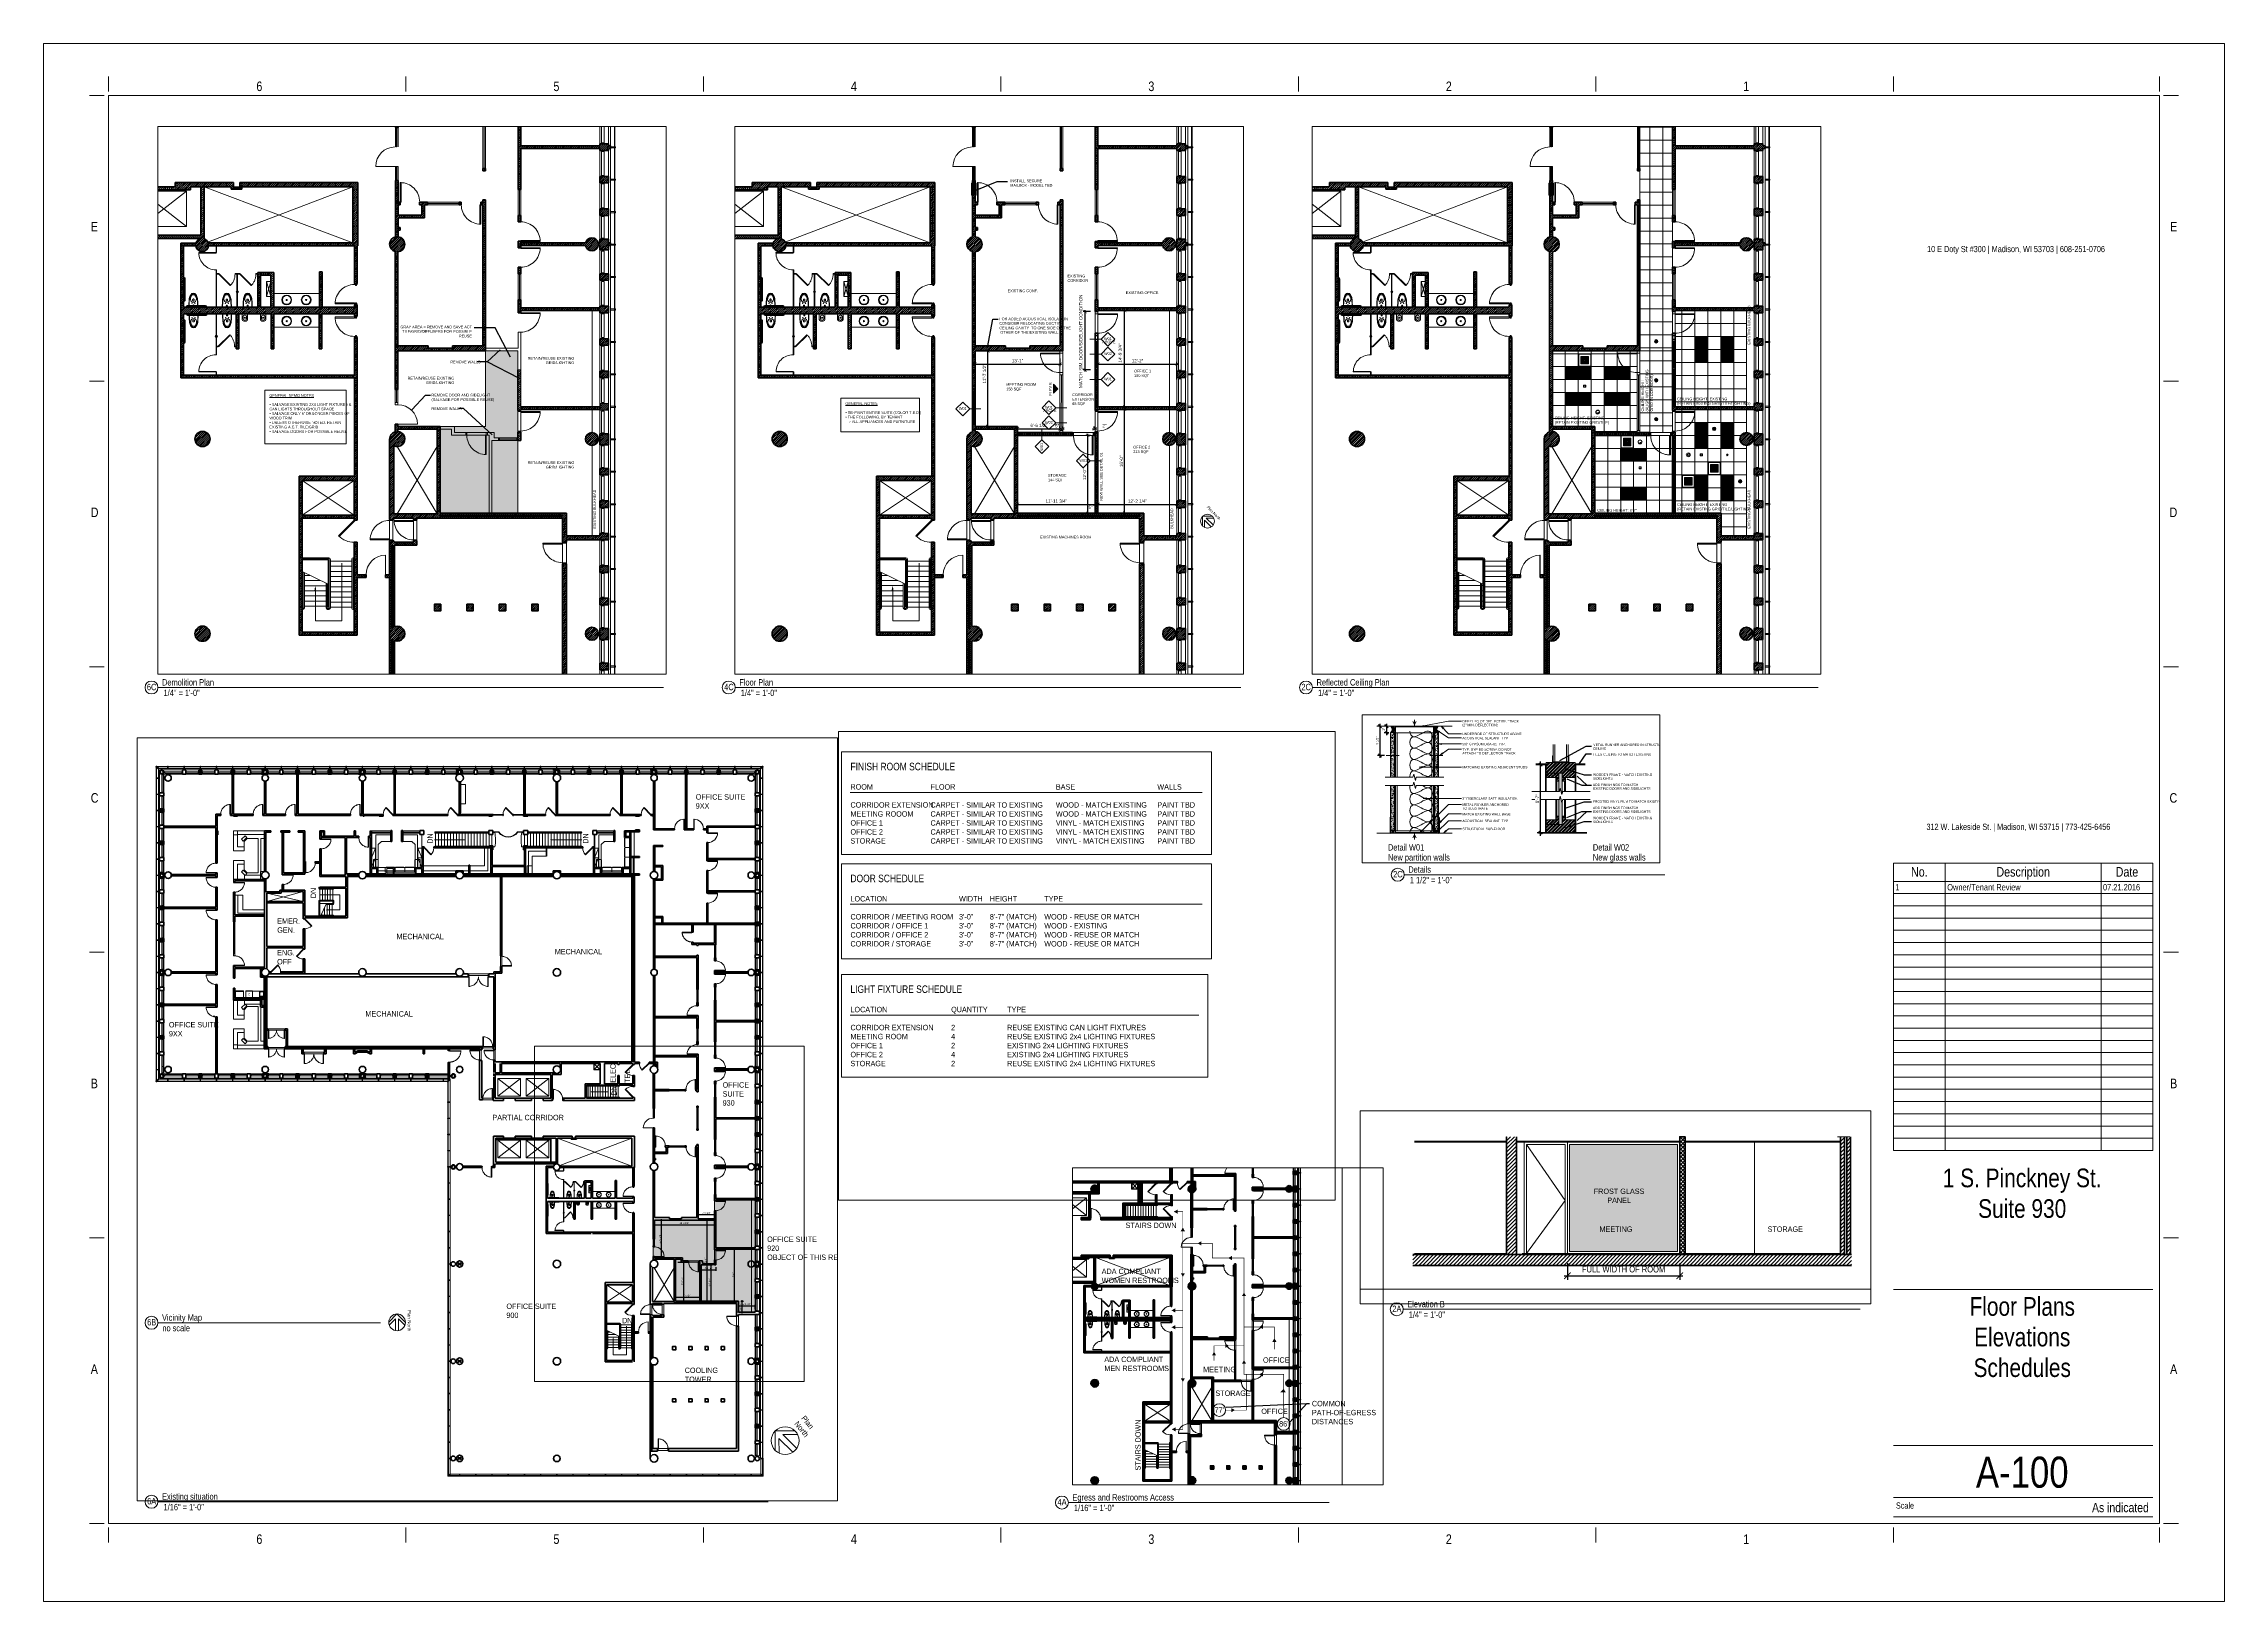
# Paper-space layout 'Layout1' of a CAD drawing. Header units: inches. Extents: x -1.2 to 40.8, y -0.2 to 29.8.
# The model-space entities are those that its viewports show. They can reach past a viewport. Long polylines and large blocks are cut down to what shows.
import ezdxf
from ezdxf.enums import TextEntityAlignment as Align

# ---------------------------------------------------------------- set-up
doc = ezdxf.new("R2010")
doc.units = ezdxf.units.IN
doc.header["$LTSCALE"] = 0.2
doc.header["$MEASUREMENT"] = 0
doc.header["$PDSIZE"] = 8
doc.linetypes.add('HIDDEN', pattern=[0.375, 0.25, -0.125])
doc.linetypes.add('HIDDEN_2_', pattern=[0.375, 0.25, -0.125])
doc.layers.get('0').update_dxf_attribs({"color": 20, "linetype": 'CONTINUOUS', "lineweight": 40})
doc.layers.get('Defpoints').update_dxf_attribs({"color": 240, "linetype": 'CONTINUOUS', "lineweight": 0})
for name, color, linetype, lineweight in [('A-ANNO-DIMS', 211, 'CONTINUOUS', 9), ('A-DETL', 90, 'CONTINUOUS', 9), ('A-DETL-GENF', 92, 'CONTINUOUS', 9), ('A-DETL-HDLN', 90, 'HIDDEN', 9), ('A-DETL-MEDM', 33, 'CONTINUOUS', 30), ('Annotations', 40, 'CONTINUOUS', 5), ('Ceiling', 154, 'CONTINUOUS', 5), ('Framing', 141, 'CONTINUOUS', 15), ('G-ANNO-TEXT', 231, 'CONTINUOUS', 9), ('Hatches', 8, 'CONTINUOUS', 5), ('Lighting', 143, 'CONTINUOUS', 9), ('Projections', 151, 'HIDDEN', 5), ('Viewed', 150, 'CONTINUOUS', 9), ('Walls', 7, 'CONTINUOUS', 40)]:
    doc.layers.add(name, color=color, linetype=linetype, lineweight=lineweight)
doc.layers.add('Demolished', color=7, linetype='HIDDEN', lineweight=5, true_color=0xfa0000)
doc.layers.add('Egress', color=7, linetype='CONTINUOUS', lineweight=5, true_color=0xe60000)
doc.layers.add('N-PLOT', color=125, linetype='CONTINUOUS', lineweight=5, plot=False)
doc.styles.add('ARCHITEC', font='ASG')
doc.styles.add('Arial', font='arial.ttf', dxfattribs={"width": 0.8, "height": 0.368825})
doc.styles.add('Arial_2', font='arial.ttf', dxfattribs={"height": 0.491766})
doc.styles.get("Standard").update_dxf_attribs({"font": 'arial.ttf', "width": 0.8})
doc.dimstyles.new('ARCH', dxfattribs={"dimscale": 96, "dimtxt": 0.0625, "dimasz": 0.0625, "dimexe": 0.04, "dimexo": 0.09375, "dimgap": 0.03125, "dimtad": 1, "dimrnd": 0.0625, "dimzin": 3, "dimdsep": 46, "dimlunit": 4, "dimtxsty": 'Standard', "dimblk1": 'ARCHTICK', "dimblk2": 'ARCHTICK', "dimsah": 1, "dimcen": 0, "dimdle": 0.03125, "dimclrd": 256, "dimclre": 256, "dimclrt": 256, "dimazin": 0, "dimtfac": 1, "dimtdec": 0, "dimtmove": 2, "dimatfit": 3, "dimfxl": 0.3, "dimfxlon": 1, "dimfrac": 2, "dimarcsym": 0})
doc.dimstyles.new('ARCH2', dxfattribs={"dimscale": 12, "dimtxt": 0.5, "dimasz": 0.041667, "dimexe": 0.041667, "dimexo": 0.03125, "dimgap": 0.020833, "dimtad": 1, "dimrnd": 0.03125, "dimzin": 1, "dimdsep": 46, "dimlunit": 4, "dimtxsty": 'Arial_2', "dimblk1": 'OBLIQUE', "dimblk2": 'OBLIQUE', "dimsah": 1, "dimcen": 0.09, "dimdle": 0.041667, "dimazin": 0, "dimtfac": 1, "dimtdec": 4, "dimtix": 1, "dimtmove": 0, "dimatfit": 3, "dimfxl": 1, "dimtvp": 1, "dimtfill": 1, "dimfrac": 2, "dimtolj": 1, "dimtzin": 0, "dimarcsym": 2})
doc.dimstyles.new('SPARCH_-_3_32__1_2__TOL_', dxfattribs={"dimscale": 12, "dimtxt": 0.375, "dimasz": 0.041667, "dimexe": 0.03125, "dimexo": 0.020833, "dimgap": 0.020833, "dimtad": 1, "dimdec": 1, "dimrnd": 0.5, "dimzin": 3, "dimdsep": 46, "dimlunit": 4, "dimtxsty": 'Arial', "dimblk1": 'OBLIQUE', "dimblk2": 'OBLIQUE', "dimsah": 1, "dimcen": 0.09, "dimdle": 0.03125, "dimazin": 0, "dimtfac": 1, "dimtdec": 4, "dimtix": 1, "dimtmove": 0, "dimatfit": 3, "dimfxl": 1, "dimtvp": 1, "dimtfill": 1, "dimfrac": 2, "dimtolj": 1, "dimtzin": 0, "dimarcsym": 2})
pattern_1 = [(45, (-108.8227, 0), (-1.767767, 1.767767), [])]
pattern_2 = [(315, (1855.7637, 1180.3974), (1.767767, 1.767767), [])]
pattern_3 = [(45, (267.6333, -330.0607), (-1.767767, 1.767767), [])]
pattern_4 = [(45, (267.7585, -330.0607), (-1.767767, 1.767767), [])]
pattern_5 = [(180, (2695.547, 981.324), (-24, 24), [24, 0]), (90, (2695.547, 957.324), (-24, 1e-15), [24, 0])]

# ---------------------------------------------------------------- blocks, each defined once
blk = doc.blocks.new('E1 30 x 42 Horizontal - E1 30x42 Horizontal-46795-Floor Plans _ Elevations')
at = {"color": 0, "linetype": 'ByBlock', "lineweight": -2}
for p, q in [((-0.01, 30.014), (41.99, 30.014)), ((-0.01, 0.014), (-0.01, 30.014)), ((41.99, 0.014), (41.99, 30.014)), ((1.159, 29.014), (0.872, 29.014)), ((1.24, 29.094), (1.24, 29.381)), ((1.24, 29.014), (1.24, 1.514)), ((40.74, 29.014), (1.24, 29.014)), ((6.969, 29.094), (6.969, 29.381)), ((12.698, 29.094), (12.698, 29.381)), ((18.427, 29.094), (18.427, 29.381)), ((24.156, 29.094), (24.156, 29.381)), ((29.885, 29.094), (29.885, 29.381)), ((35.615, 29.094), (35.615, 29.381)), ((40.74, 29.094), (40.74, 29.381)), ((40.74, 29.014), (40.74, 1.514)), ((40.82, 29.014), (41.108, 29.014)), ((1.159, 23.514), (0.872, 23.514)), ((40.82, 23.514), (41.108, 23.514)), ((1.159, 18.014), (0.872, 18.014)), ((40.82, 18.014), (41.108, 18.014)), ((40.615, 14.233), (35.615, 14.233)), ((35.615, 14.233), (35.615, 13.879)), ((36.615, 14.233), (35.615, 14.233)), ((35.615, 13.879), (35.615, 13.644)), ((36.615, 13.879), (35.615, 13.879)), ((39.615, 14.233), (36.615, 14.233)), ((36.615, 14.233), (36.615, 13.879)), ((39.615, 13.879), (36.615, 13.879)), ((36.615, 13.879), (36.615, 13.644)), ((39.615, 14.233), (39.615, 13.879)), ((40.614, 14.233), (39.615, 14.233)), ((39.615, 13.879), (39.615, 13.644)), ((40.614, 13.879), (39.615, 13.879)), ((40.614, 14.233), (40.614, 13.879)), ((40.614, 13.879), (40.614, 13.644)), ((35.615, 13.644), (35.615, 8.697)), ((40.614, 13.644), (35.615, 13.644)), ((36.615, 13.644), (36.615, 8.697)), ((39.615, 13.644), (39.615, 8.697)), ((40.614, 13.644), (40.614, 8.697)), ((40.614, 13.408), (35.615, 13.408)), ((40.614, 13.173), (35.615, 13.173)), ((40.614, 12.937), (35.615, 12.937)), ((40.614, 12.702), (35.615, 12.702)), ((1.159, 12.514), (0.872, 12.514)), ((40.614, 12.466), (35.615, 12.466)), ((40.614, 12.23), (35.615, 12.23)), ((40.82, 12.514), (41.108, 12.514)), ((40.614, 11.995), (35.615, 11.995)), ((40.614, 11.759), (35.615, 11.759)), ((40.614, 11.524), (35.615, 11.524)), ((40.614, 11.288), (35.615, 11.288)), ((40.614, 11.052), (35.615, 11.052)), ((40.614, 10.817), (35.615, 10.817)), ((40.614, 10.581), (35.615, 10.581)), ((40.614, 10.346), (35.615, 10.346)), ((40.614, 10.11), (35.615, 10.11)), ((40.614, 9.875), (35.615, 9.875)), ((40.614, 9.639), (35.615, 9.639)), ((40.614, 9.403), (35.615, 9.403)), ((40.614, 9.168), (35.615, 9.168)), ((40.614, 8.932), (35.615, 8.932)), ((40.614, 8.697), (35.615, 8.697)), ((1.159, 7.014), (0.872, 7.014)), ((40.82, 7.014), (41.108, 7.014)), ((35.615, 6.02), (40.615, 6.02)), ((35.615, 3.014), (40.615, 3.014)), ((35.615, 2.014), (40.615, 2.014)), ((1.159, 1.514), (0.872, 1.514)), ((1.24, 1.514), (40.74, 1.514)), ((1.24, 1.433), (1.24, 1.146)), ((6.969, 1.433), (6.969, 1.146)), ((12.698, 1.433), (12.698, 1.146)), ((18.427, 1.433), (18.427, 1.146)), ((24.156, 1.433), (24.156, 1.146)), ((29.885, 1.433), (29.885, 1.146)), ((40.615, 1.639), (35.615, 1.639)), ((35.615, 1.433), (35.615, 1.146)), ((40.74, 1.433), (40.74, 1.146)), ((40.82, 1.514), (41.108, 1.514)), ((-0.01, 0.014), (41.99, 0.014))]:
    blk.add_line(p, q, dxfattribs=at)
for s, insert, char_height, width, attachment_point, line_spacing_factor in [('No.', (36.115, 14.155), 0.1844, 0.477, 2, 0.938532), ('Description', (38.115, 14.155), 0.18441, 1.53225, 2, 0.938532), ('Date', (40.114, 14.155), 0.1844, 0.648, 2, 0.938532), ('1', (35.652, 13.828), 0.123, 0.114, 1, 0.938532), ('{Owner/Tenant Review}', (36.652, 13.828), 0.12294, 1.98504, 1, 0.938532), ('{07.21.2016}', (39.652, 13.828), 0.12294, 1.026, 1, 0.938532), ('{1 S. Pinckney St.\\PSuite 930}', (38.096, 8.348), 0.35928, 5.328, 2, 0.984117), ('As indicated', (40.535, 1.91), 0.17964, 1.8, 3, 0.984117)]:
    blk.add_mtext(s, dxfattribs=dict(at, insert=insert, char_height=char_height, width=width, attachment_point=attachment_point, line_spacing_factor=line_spacing_factor))
at = {"color": 0, "linetype": 'ByBlock', "lineweight": -2, "bg_fill": 3, "box_fill_scale": 1.25, "bg_fill_color": 0, "bg_fill_transparency": 0}
for s, insert, char_height, width, attachment_point, line_spacing_factor in [('6', (4.088, 29.283), 0.184, 0.171, 1, 0.938532), ('5', (9.809, 29.283), 0.184, 0.171, 1, 0.938532), ('4', (15.538, 29.283), 0.184, 0.171, 1, 0.938532), ('3', (21.267, 29.283), 0.184, 0.171, 1, 0.938532), ('2', (26.996, 29.283), 0.184, 0.171, 1, 0.938532), ('1', (32.725, 29.283), 0.184, 0.171, 1, 0.938532), ('E', (0.898, 26.579), 0.184, 0.20475, 1, 0.938532), ('E', (41.082, 26.579), 0.184, 0.20475, 3, 0.938532), ('10 E Doty St #300 | Madison, WI 53703 | 608-251-0706', (37.977, 26.117), 0.11976, 5.079, 2, 0.984117), ('D', (0.898, 21.079), 0.184, 0.2205, 1, 0.938532), ('D', (41.082, 21.079), 0.184, 0.2205, 3, 0.938532), ('C', (0.898, 15.579), 0.184, 0.2205, 1, 0.938532), ('C', (41.082, 15.579), 0.184, 0.2205, 3, 0.938532), ('312 W. Lakeside St. | Madison, WI 53715 | 773-425-6456', (38.023, 14.991), 0.11976, 5.238, 2, 0.984117), ('B', (0.898, 10.079), 0.184, 0.20475, 1, 0.938532), ('B', (41.082, 10.079), 0.184, 0.20475, 3, 0.938532), ('A', (0.898, 4.579), 0.184, 0.20475, 1, 0.938532), ('A', (41.082, 4.579), 0.184, 0.20475, 3, 0.938532), ('Scale', (35.665, 1.919), 0.1198, 0.5265, 1, 0.984117), ('6', (4.088, 1.304), 0.184, 0.171, 1, 0.938532), ('5', (9.809, 1.304), 0.184, 0.171, 1, 0.938532), ('4', (15.538, 1.304), 0.184, 0.171, 1, 0.938532), ('3', (21.267, 1.304), 0.184, 0.171, 1, 0.938532), ('2', (26.996, 1.304), 0.184, 0.171, 1, 0.938532), ('1', (32.725, 1.304), 0.184, 0.171, 1, 0.938532)]:
    blk.add_mtext(s, dxfattribs=dict(at, insert=insert, char_height=char_height, width=width, attachment_point=attachment_point, line_spacing_factor=line_spacing_factor))
blk = doc.blocks.new('Viewport - View Title-32371-Floor Plans _ Elevations')
at = {"color": 0, "linetype": 'ByBlock', "lineweight": -2}
for start, end in [(0, 180), (180, 0)]:
    blk.add_arc((-0.125, 0), 0.125, start, end, dxfattribs=at)
blk = doc.blocks.new('ARROW')
blk.add_lwpolyline([(0, 0, 0, 2, 0), (6, 0, 2, 2, 0)], format="xyseb")
blk = doc.blocks.new('08PDRR02')
at = {"linetype": 'ByBlock'}
for p, q in [((1, 0), (0, 0)), ((0, 0), (0, -1)), ((1, -1), (1, 0)), ((0, -1), (1, -1))]:
    blk.add_line(p, q, dxfattribs=at)
blk = doc.blocks.new('*U16')
blk.add_lwpolyline([(0, 2.5), (0, -2.5)])
at = {"linetype": 'Continuous'}
blk.add_arc((0, 2.75), 36, 0, 90, dxfattribs=at)
at = {"linetype": 'Continuous', "xscale": 36, "yscale": 0.0325, "rotation": 90}
blk.add_blockref('08PDRR02', (0, 2.75), dxfattribs=at)
blk = doc.blocks.new('DODBARB')
blk.add_lwpolyline([(0, 0, 0, 0.333, 0), (-1, 0, 0.333, 0.333, 0)], format="xyseb")
blk = doc.blocks.new('AC21A')
for p, q in [((0, 0.5), (0, -0.5)), ((1, 0.5), (0, 0.5)), ((0.925, -0.5), (0.925, 0.5)), ((1, -0.5), (1, 0.5)), ((0, -0.5), (1, -0.5))]:
    blk.add_line(p, q)
blk = doc.blocks.new('ADO002')
for p, q in [((-0.5, 1), (-0.5, 0)), ((-0.4514, 1), (-0.5, 1)), ((-0.4514, 0), (-0.4514, 1)), ((-0.5, 0), (-0.4514, 0))]:
    blk.add_line(p, q)
blk.add_arc((-0.5, 0), 1, 0, 90)
at = {"style": 'ARCHITEC', "flags": 1}
blk.add_attdef('SILLHT', text='', height=0.1, dxfattribs=at).set_placement((0, 0), align=Align.MIDDLE)
blk = doc.blocks.new('ADO101')
for p, q in [((0.4656, -0.0344), (-0.2406, 0.6719)), ((-0.2071, 0.7071), (0.5, 0)), ((0.5, 0), (0.4656, -0.0344))]:
    blk.add_line(p, q)
blk.add_arc((0.5, 0), 1, 135, 180)
at = {"style": 'ARCHITEC', "flags": 1}
blk.add_attdef('SILLHT', text='', height=0.1, dxfattribs=at).set_placement((0, 0), align=Align.MIDDLE)
blk = doc.blocks.new('ADO102')
for p, q in [((0.4514, 0.9988), (0.4514, 0)), ((0.5, 0), (0.5, 1)), ((0.5, 0), (0.4514, 0))]:
    blk.add_line(p, q)
blk.add_arc((0.5, 0), 1, 90, 180)
at = {"style": 'ARCHITEC', "flags": 1}
blk.add_attdef('SILLHT', text='', height=0.1, dxfattribs=at).set_placement((0, 0), align=Align.MIDDLE)
blk = doc.blocks.new('ADO001')
for p, q in [((0.2071, 0.7071), (-0.5, 0)), ((-0.4656, -0.0344), (0.2406, 0.6719)), ((-0.5, 0), (-0.4656, -0.0344))]:
    blk.add_line(p, q)
blk.add_arc((-0.5, 0), 1, 0, 45)
at = {"style": 'ARCHITEC', "flags": 1}
blk.add_attdef('SILLHT', text='', height=0.1, dxfattribs=at).set_placement((0, 0), align=Align.MIDDLE)
blk = doc.blocks.new('AWI002')
blk.add_line((-0.5, -1), (0.5, -1))
at = {"style": 'ARCHITEC', "flags": 1}
blk.add_attdef('SILLHT', text='', height=0.1, dxfattribs=at).set_placement((0, 0), align=Align.MIDDLE)
blk = doc.blocks.new('DR1_3')
at = {"color": 0, "linetype": 'ByBlock', "lineweight": -2, "flags": 128}
for points in [[(2, 5.625), (0, 5.625), (0, 0), (2, 0)], [(40, 5.625), (38, 5.625), (38, 0), (40, 0)], [(2, 0), (3.75, 0), (3.75, -36), (2, -36)]]:
    blk.add_lwpolyline(points, close=True, dxfattribs=at)
at = {"layer": 'Projections'}
for p, q in [((2, 5.625), (38, 5.625)), ((2, 0), (38, 0))]:
    blk.add_line(p, q, dxfattribs=at)
at = {"layer": 'Projections', "extrusion": (0, 0, -1)}
blk.add_arc((-2, 0), 36, 180, 270, dxfattribs=at)
blk = doc.blocks.new('DR1_5')
at = {"color": 0, "linetype": 'ByBlock', "lineweight": -2, "flags": 128}
for points in [[(2, 5.625), (0, 5.625), (0, 0), (2, 0)], [(40, 5.625), (38, 5.625), (38, 0), (40, 0)], [(2, 0), (3.75, 0), (3.75, -36), (2, -36)]]:
    blk.add_lwpolyline(points, close=True, dxfattribs=at)
at = {"layer": 'Projections'}
for p, q in [((2, 5.625), (38, 5.625)), ((2, 0), (38, 0))]:
    blk.add_line(p, q, dxfattribs=at)
at = {"layer": 'Projections', "extrusion": (0, 0, -1)}
blk.add_arc((-2, 0), 36, 180, 270, dxfattribs=at)
blk = doc.blocks.new('DR1_11')
at = {"color": 0, "linetype": 'ByBlock', "lineweight": -2}
for p, q in [((2, 5.625), (38, 5.625)), ((2, 0), (38, 0))]:
    blk.add_line(p, q, dxfattribs=at)
at = {"color": 0, "linetype": 'ByBlock', "lineweight": -2, "extrusion": (0, 0, -1), "flags": 128}
for points in [[(-2, 5.625), (0, 5.625), (0, 0), (-2, 0)], [(-40, 5.625), (-38, 5.625), (-38, 0), (-40, 0)]]:
    blk.add_lwpolyline(points, close=True, dxfattribs=at)
at = {"color": 0, "linetype": 'ByBlock', "lineweight": -2, "extrusion": (0, 0, -1)}
blk.add_lwpolyline([(-2, 0), (-3.75, 0), (-3.75, -36), (-2, -36)], close=True, dxfattribs=at)
at = {"layer": 'Projections', "extrusion": (0, 0, -1)}
blk.add_arc((-2, 0), 36, 180, 270, dxfattribs=at)
blk = doc.blocks.new('DR1_14')
at = {"color": 0, "linetype": 'ByBlock', "lineweight": -2, "flags": 128}
for points in [[(2, 5.625), (0, 5.625), (0, 0), (2, 0)], [(40, 5.625), (38, 5.625), (38, 0), (40, 0)], [(2, 0), (3.75, 0), (3.75, -36), (2, -36)]]:
    blk.add_lwpolyline(points, close=True, dxfattribs=at)
at = {"layer": 'Projections'}
for p, q in [((2, 5.625), (38, 5.625)), ((2, 0), (38, 0))]:
    blk.add_line(p, q, dxfattribs=at)
at = {"layer": 'Projections', "extrusion": (0, 0, -1)}
blk.add_arc((-2, 0), 36, 180, 270, dxfattribs=at)
blk = doc.blocks.new('I_PLUMB_GRAB_36IN + PLATE_P')
at = {"color": 0, "linetype": 'ByBlock', "lineweight": -2}
for p, q in [((0.75, 18.75), (0.75, 17.25)), ((0.75, -17.25), (0.75, -18.75))]:
    blk.add_line(p, q, dxfattribs=at)
blk.add_lwpolyline([(0, -19.5), (0.5, -19.5), (0.75, -19.25), (0.75, -18.75), (1, -18.75, 0.414214), (3, -16.75), (3, 16.75, 0.414214), (1, 18.75), (0.75, 18.75), (0.75, 19.25), (0.5, 19.5), (0, 19.5), (0, 16.5), (0.5, 16.5), (0.75, 16.75), (0.75, 17.25), (1, 17.25, -0.414214), (1.5, 16.75), (1.5, -16.75, -0.414214), (1, -17.25), (0.75, -17.25), (0.75, -16.75), (0.5, -16.5), (0, -16.5)], format="xyb", close=True, dxfattribs=at)
at = {"layer": 'Defpoints', "color": 0, "linetype": 'ByBlock', "lineweight": -2}
for p in [(0, 19.5), (0, -19.5)]:
    blk.add_point(p, dxfattribs=at)
blk = doc.blocks.new('I_PLUMB_GRAB_42IN + PLATE_P')
at = {"color": 0, "linetype": 'ByBlock', "lineweight": -2}
for p, q in [((0.75, 21.75), (0.75, 20.25)), ((0.75, -20.25), (0.75, -21.75))]:
    blk.add_line(p, q, dxfattribs=at)
blk.add_lwpolyline([(0.75, 22.25), (0.5, 22.5), (0, 22.5), (0, 19.5), (0.5, 19.5), (0.75, 19.75), (0.75, 20.25), (1, 20.25, -0.414214), (1.5, 19.75), (1.5, -19.75, -0.414214), (1, -20.25), (0.75, -20.25), (0.75, -19.75), (0.5, -19.5), (0, -19.5), (0, -22.5), (0.5, -22.5), (0.75, -22.25), (0.75, -21.75), (1, -21.75, 0.414214), (3, -19.75), (3, 19.75, 0.414214), (1, 21.75), (0.75, 21.75)], format="xyb", close=True, dxfattribs=at)
at = {"layer": 'Defpoints', "color": 0, "linetype": 'ByBlock', "lineweight": -2}
for p in [(0, 22.5), (0, -22.5)]:
    blk.add_point(p, dxfattribs=at)
blk = doc.blocks.new('*U23')
blk.add_lwpolyline([(0, 2.5), (0, -2.5)])
at = {"linetype": 'Continuous'}
blk.add_arc((0, 2.75), 36, 0, 90, dxfattribs=at)
at = {"linetype": 'Continuous', "xscale": 36, "yscale": 0.0325, "rotation": 90}
blk.add_blockref('08PDRR02', (0, 2.75), dxfattribs=at)
blk = doc.blocks.new('_ArchTick')
at = {"linetype": 'ByBlock', "const_width": 0.15}
blk.add_lwpolyline([(-0.5, -0.5), (0.5, 0.5)], dxfattribs=at)
blk = doc.blocks.new('*D25')
at = {"layer": 'Defpoints', "lineweight": -2}
for p, q in [((-835.17, 624.52), (-835.17, 822.52)), ((-829.74, 819.52), (-839.01, 819.52)), ((-829.74, 627.52), (-839.01, 627.52))]:
    blk.add_line(p, q, dxfattribs=at)
at = {"layer": 'Defpoints', "color": 0}
for p in [(-835.17, 819.52), (-820.74, 819.52), (-820.74, 627.52)]:
    blk.add_point(p, dxfattribs=at)
at = {"layer": 'Defpoints', "lineweight": -2, "xscale": 6, "yscale": 6, "zscale": 6}
for p, rotation in [((-835.17, 819.52), 90), ((-835.17, 627.52), 270)]:
    blk.add_blockref('_ArchTick', p, dxfattribs=dict(at, rotation=rotation))
at = {"layer": 'Defpoints', "insert": (-841.24, 723.52), "char_height": 6, "attachment_point": 5, "rotation": 90}
blk.add_mtext('16\'-0"', dxfattribs=at)
blk = doc.blocks.new('*D26')
at = {"layer": 'Defpoints', "lineweight": -2}
for p, q in [((-1054.09, 636.52), (-1054.09, 646.27)), ((-963.84, 636.52), (-963.84, 646.27)), ((-1057.09, 642.43), (-960.84, 642.43))]:
    blk.add_line(p, q, dxfattribs=at)
at = {"layer": 'Defpoints', "color": 0}
for p in [(-963.84, 642.43), (-1054.09, 627.52), (-963.84, 627.52)]:
    blk.add_point(p, dxfattribs=at)
at = {"layer": 'Defpoints', "lineweight": -2, "xscale": 6, "yscale": 6, "zscale": 6, "rotation": 180}
blk.add_blockref('_ArchTick', (-1054.09, 642.43), dxfattribs=at)
at = {"layer": 'Defpoints', "lineweight": -2, "xscale": 6, "yscale": 6, "zscale": 6}
blk.add_blockref('_ArchTick', (-963.84, 642.43), dxfattribs=at)
at = {"layer": 'Defpoints', "insert": (-1008.96, 648.53), "char_height": 6, "attachment_point": 5}
blk.add_mtext('7\'-6 1/4"', dxfattribs=at)
blk = doc.blocks.new('*D27')
at = {"layer": 'Defpoints', "lineweight": -2}
for p, q in [((-1132.6, 918.52), (-1132.6, 906.14)), ((-910.45, 918.52), (-910.45, 906.14)), ((-1135.6, 909.98), (-907.45, 909.98))]:
    blk.add_line(p, q, dxfattribs=at)
at = {"layer": 'Defpoints', "color": 0}
for p in [(-1132.6, 927.52), (-910.45, 927.52), (-910.45, 909.98)]:
    blk.add_point(p, dxfattribs=at)
at = {"layer": 'Defpoints', "lineweight": -2, "xscale": 6, "yscale": 6, "zscale": 6, "rotation": 180}
blk.add_blockref('_ArchTick', (-1132.6, 909.98), dxfattribs=at)
at = {"layer": 'Defpoints', "lineweight": -2, "xscale": 6, "yscale": 6, "zscale": 6}
blk.add_blockref('_ArchTick', (-910.45, 909.98), dxfattribs=at)
at = {"layer": 'Defpoints', "insert": (-1021.53, 916.08), "char_height": 6, "attachment_point": 5}
blk.add_mtext('18\'-6 1/4"', dxfattribs=at)
blk = doc.blocks.new('*D28')
at = {"layer": 'Defpoints', "lineweight": -2}
for p, q in [((-949.84, 927.52), (-933.62, 927.52)), ((-937.46, 624.52), (-937.46, 930.52)), ((-949.84, 627.52), (-933.62, 627.52))]:
    blk.add_line(p, q, dxfattribs=at)
at = {"layer": 'Defpoints', "color": 0}
for p in [(-958.84, 927.52), (-937.46, 927.52), (-958.84, 627.52)]:
    blk.add_point(p, dxfattribs=at)
at = {"layer": 'Defpoints', "lineweight": -2, "xscale": 6, "yscale": 6, "zscale": 6}
for p, rotation in [((-937.46, 927.52), 90), ((-937.46, 627.52), 270)]:
    blk.add_blockref('_ArchTick', p, dxfattribs=dict(at, rotation=rotation))
at = {"layer": 'Defpoints', "insert": (-943.52, 777.52), "char_height": 6, "attachment_point": 5, "rotation": 90}
blk.add_mtext('25\'-0"', dxfattribs=at)
blk = doc.blocks.new('*D29')
at = {"layer": 'Defpoints', "lineweight": -2}
for p, q in [((-921.71, 624.52), (-921.71, 764.77)), ((-949.84, 761.77), (-917.87, 761.77)), ((-949.84, 627.52), (-917.87, 627.52))]:
    blk.add_line(p, q, dxfattribs=at)
at = {"layer": 'Defpoints', "color": 0}
for p in [(-958.84, 761.77), (-921.71, 761.77), (-958.84, 627.52)]:
    blk.add_point(p, dxfattribs=at)
at = {"layer": 'Defpoints', "lineweight": -2, "xscale": 6, "yscale": 6, "zscale": 6}
for p, rotation in [((-921.71, 761.77), 90), ((-921.71, 627.52), 270)]:
    blk.add_blockref('_ArchTick', p, dxfattribs=dict(at, rotation=rotation))
at = {"layer": 'Defpoints', "insert": (-927.81, 694.65), "char_height": 6, "attachment_point": 5, "rotation": 90}
blk.add_mtext('11\'-2 1/4"', dxfattribs=at)
blk = doc.blocks.new('*D30')
at = {"layer": 'Defpoints', "lineweight": -2}
for p, q in [((-1023.12, 624.52), (-1023.12, 775.02)), ((-1045.09, 772.02), (-1019.28, 772.02)), ((-1045.09, 627.52), (-1019.28, 627.52))]:
    blk.add_line(p, q, dxfattribs=at)
at = {"layer": 'Defpoints', "color": 0}
for p in [(-1054.09, 772.02), (-1023.12, 772.02), (-1054.09, 627.52)]:
    blk.add_point(p, dxfattribs=at)
at = {"layer": 'Defpoints', "lineweight": -2, "xscale": 6, "yscale": 6, "zscale": 6}
for p, rotation in [((-1023.12, 772.02), 90), ((-1023.12, 627.52), 270)]:
    blk.add_blockref('_ArchTick', p, dxfattribs=dict(at, rotation=rotation))
at = {"layer": 'Defpoints', "insert": (-1029.22, 699.77), "char_height": 6, "attachment_point": 5, "rotation": 90}
blk.add_mtext('12\'-0 1/2"', dxfattribs=at)
blk = doc.blocks.new('*D31')
at = {"layer": 'Defpoints', "lineweight": -2}
for p, q in [((-958.84, 752.77), (-958.84, 738.99)), ((-905.45, 752.77), (-905.45, 738.99)), ((-961.84, 742.83), (-902.45, 742.83))]:
    blk.add_line(p, q, dxfattribs=at)
at = {"layer": 'Defpoints', "color": 0}
for p in [(-958.84, 761.77), (-905.45, 761.77), (-905.45, 742.83)]:
    blk.add_point(p, dxfattribs=at)
at = {"layer": 'Defpoints', "lineweight": -2, "xscale": 6, "yscale": 6, "zscale": 6, "rotation": 180}
blk.add_blockref('_ArchTick', (-958.84, 742.83), dxfattribs=at)
at = {"layer": 'Defpoints', "lineweight": -2, "xscale": 6, "yscale": 6, "zscale": 6}
blk.add_blockref('_ArchTick', (-905.45, 742.83), dxfattribs=at)
at = {"layer": 'Defpoints', "insert": (-932.15, 748.93), "char_height": 6, "attachment_point": 5}
blk.add_mtext('4\'-5 1/2"', dxfattribs=at)
blk = doc.blocks.new('*D32')
at = {"layer": 'Defpoints', "lineweight": -2}
for p, q in [((-820.74, 594.77), (-820.74, 614.1)), ((-759.24, 597.01), (-759.24, 614.1)), ((-823.74, 610.26), (-756.24, 610.26))]:
    blk.add_line(p, q, dxfattribs=at)
at = {"layer": 'Defpoints', "color": 0}
for p in [(-759.24, 610.26), (-759.24, 588.01), (-820.74, 585.77)]:
    blk.add_point(p, dxfattribs=at)
at = {"layer": 'Defpoints', "lineweight": -2, "xscale": 6, "yscale": 6, "zscale": 6, "rotation": 180}
blk.add_blockref('_ArchTick', (-820.74, 610.26), dxfattribs=at)
at = {"layer": 'Defpoints', "lineweight": -2, "xscale": 6, "yscale": 6, "zscale": 6}
blk.add_blockref('_ArchTick', (-759.24, 610.26), dxfattribs=at)
at = {"layer": 'Defpoints', "insert": (-789.99, 616.36), "char_height": 6, "attachment_point": 5}
blk.add_mtext('5\'-1 1/2"', dxfattribs=at)
blk = doc.blocks.new('*D33')
at = {"layer": 'Defpoints', "lineweight": -2}
for p, q in [((-970.58, 941.52), (-970.58, 952.11)), ((-910.33, 941.52), (-910.33, 952.11)), ((-973.58, 948.27), (-907.33, 948.27))]:
    blk.add_line(p, q, dxfattribs=at)
at = {"layer": 'Defpoints', "color": 0}
for p in [(-910.33, 948.27), (-970.58, 932.52), (-910.33, 932.52)]:
    blk.add_point(p, dxfattribs=at)
at = {"layer": 'Defpoints', "lineweight": -2, "xscale": 6, "yscale": 6, "zscale": 6, "rotation": 180}
blk.add_blockref('_ArchTick', (-970.58, 948.27), dxfattribs=at)
at = {"layer": 'Defpoints', "lineweight": -2, "xscale": 6, "yscale": 6, "zscale": 6}
blk.add_blockref('_ArchTick', (-910.33, 948.27), dxfattribs=at)
at = {"layer": 'Defpoints', "insert": (-940.45, 954.37), "char_height": 6, "attachment_point": 5}
blk.add_mtext('5\'-0 1/4"', dxfattribs=at)
blk = doc.blocks.new('*D34')
at = {"layer": 'Defpoints', "lineweight": -2}
for p, q in [((-806.84, 582.77), (-806.84, 630.52)), ((-811.74, 627.52), (-803, 627.52)), ((-811.74, 585.77), (-803, 585.77))]:
    blk.add_line(p, q, dxfattribs=at)
at = {"layer": 'Defpoints', "color": 0}
for p in [(-820.74, 627.52), (-806.84, 627.52), (-820.74, 585.77)]:
    blk.add_point(p, dxfattribs=at)
at = {"layer": 'Defpoints', "lineweight": -2, "xscale": 6, "yscale": 6, "zscale": 6}
for p, rotation in [((-806.84, 627.52), 90), ((-806.84, 585.77), 270)]:
    blk.add_blockref('_ArchTick', p, dxfattribs=dict(at, rotation=rotation))
at = {"layer": 'Defpoints', "insert": (-812.94, 606.65), "char_height": 6, "attachment_point": 5, "rotation": 90}
blk.add_mtext('3\'-5 3/4"', dxfattribs=at)
blk = doc.blocks.new('*D35')
at = {"layer": 'Defpoints', "lineweight": -2}
for p, q in [((-1123.6, 927.52), (-1102.83, 927.52)), ((-1106.67, 785.02), (-1106.67, 930.52)), ((-1123.6, 788.02), (-1102.83, 788.02))]:
    blk.add_line(p, q, dxfattribs=at)
at = {"layer": 'Defpoints', "color": 0}
for p in [(-1132.6, 927.52), (-1106.67, 927.52), (-1132.6, 788.02)]:
    blk.add_point(p, dxfattribs=at)
at = {"layer": 'Defpoints', "lineweight": -2, "xscale": 6, "yscale": 6, "zscale": 6}
for p, rotation in [((-1106.67, 927.52), 90), ((-1106.67, 788.02), 270)]:
    blk.add_blockref('_ArchTick', p, dxfattribs=dict(at, rotation=rotation))
at = {"layer": 'Defpoints', "insert": (-1112.77, 857.77), "char_height": 6, "attachment_point": 5, "rotation": 90}
blk.add_mtext('11\'-7 1/2"', dxfattribs=at)
blk = doc.blocks.new('_Oblique')
at = {"lineweight": -2}
blk.add_line((-0.5, -0.5), (0.5, 0.5), dxfattribs=at)
blk = doc.blocks.new('*D95')
at = {"layer": 'Annotations', "color": 0, "lineweight": -2}
for p, q in [((-77.28, 2150.69), (-78.15, 2150.69)), ((-77.65, 2139.71), (-77.65, 2151.19)), ((-77.28, 2140.21), (-78.15, 2140.21))]:
    blk.add_line(p, q, dxfattribs=at)
at = {"layer": 'Defpoints', "color": 0}
for p in [(-77.65, 2150.69), (-76.91, 2150.69), (-76.91, 2140.21)]:
    blk.add_point(p, dxfattribs=at)
at = {"layer": 'Annotations', "color": 0, "lineweight": -2, "xscale": 0.4999999999999999, "yscale": 0.4999999999999999, "zscale": 0.4999999999999999}
for p, rotation in [((-77.65, 2150.69), 90), ((-77.65, 2140.21), 270)]:
    blk.add_blockref('_Oblique', p, dxfattribs=dict(at, rotation=rotation))
at = {"layer": 'Annotations', "color": 0, "insert": (-78.15, 2145.45), "char_height": 0.492, "attachment_point": 5, "rotation": 90, "style": 'Arial_2', "bg_fill": 3, "box_fill_scale": 1.25, "bg_fill_color": 256, "bg_fill_true_color": 13158600, "bg_fill_transparency": 0}
blk.add_mtext('\\A1;8\'-7"', dxfattribs=at)
blk = doc.blocks.new('egress distance')
at = {"layer": 'Egress'}
blk.add_circle((0, 0), 23.43, dxfattribs=at)
blk = doc.blocks.new('*D103')
at = {"layer": 'Annotations', "lineweight": -2}
for p, q in [((1470.99, 889.5), (1470.99, 1003.25)), ((1480.67, 1000.25), (1467.15, 1000.25)), ((1480.67, 892.5), (1467.15, 892.5))]:
    blk.add_line(p, q, dxfattribs=at)
at = {"layer": 'Defpoints', "color": 0}
for p in [(1470.99, 1000.25), (1489.67, 1000.25), (1489.67, 892.5)]:
    blk.add_point(p, dxfattribs=at)
at = {"layer": 'Annotations', "lineweight": -2, "xscale": 6, "yscale": 6, "zscale": 6}
for p, rotation in [((1470.99, 1000.25), 90.00035807126466), ((1470.99, 892.5), 270.0003580712647)]:
    blk.add_blockref('_ArchTick', p, dxfattribs=dict(at, rotation=rotation))
at = {"layer": 'Annotations', "insert": (1462.9, 945.34), "char_height": 6, "attachment_point": 5, "rotation": 90.0004}
blk.add_mtext('MATCH SIM. DOOR/SIDELIGHT CONDITION', dxfattribs=at)
blk = doc.blocks.new('LGF - C Studs-Side1 - 6_ 2-10825-TYPE A3_ A6 - V_S_B FULL HGT_ PTN_')
at = {"layer": 'A-DETL-GENF'}
for p, q in [((0, 5.81), (0, 0)), ((0, 5.56), (7.01, 5.56)), ((7.01, 5.81), (1.03, 5.81)), ((13.76, 5.81), (8.26, 5.81)), ((8.26, 5.56), (15.1, 5.56)), ((15.1, 0), (15.1, 5.81)), ((7.01, 0.25), (0, 0.25)), ((1.03, 0), (7.01, 0)), ((15.1, 0.25), (8.26, 0.25)), ((8.26, 0), (13.76, 0))]:
    blk.add_line(p, q, dxfattribs=at)
blk = doc.blocks.new('Gypsum Wallboard-Section2 - 5_8_ 2-10823-TYPE A3_ A6 - V_S_B FULL HGT_ PTN_')
at = {"layer": 'A-DETL-GENF'}
h = blk.add_hatch(dxfattribs=at)
h.set_pattern_fill('FP_7', color=256, style=0, pattern_type=2)
h.set_pattern_definition([(270, (186.131, 118.977), (0.16, -0.64), [0.053, -0.427, 0.053, -0.427, -2.56]), (270, (186.131, 118.977), (0.16, -0.64), [-0.96, 0.053, -0.907, 0.053, -0.427, -1.12]), (270, (186.131, 118.977), (0.16, -0.64), [-2.4, 0.053, -0.267, 0.053, -0.747]), (30, (186.211, 118.737), (0.47425626, 0.45856406), [0.053, -0.427, 0.053, -0.427, -2.56]), (30, (186.211, 118.737), (0.47425626, 0.45856406), [-0.96, 0.053, -0.907, 0.053, -0.427, -1.12]), (30, (186.211, 118.737), (0.47425626, 0.45856406), [-2.4, 0.053, -0.267, 0.053, -0.747]), (150, (186.531, 118.657), (-0.63425626, 0.18143594), [0.053, -0.427, 0.053, -0.427, -2.56]), (150, (186.531, 118.657), (-0.63425626, 0.18143594), [-0.96, 0.053, -0.907, 0.053, -0.427, -1.12]), (150, (186.531, 118.657), (-0.63425626, 0.18143594), [-2.4, 0.053, -0.267, 0.053, -0.747])])
h.paths.add_polyline_path([(0, 0.44), (0, 0), (6.87, 0), (6.87, 0.62), (1.98, 0.62), (2, 0.59), (2, 0.56), (0, 0.56), (0, 0.5)], flags=0)
h.paths.add_polyline_path([(8.12, 0), (15, 0), (15, 0.62), (8.12, 0.62)], flags=0)
for p, q in [((0, 0.06), (6.87, 0.06)), ((2, 0.56), (6.87, 0.56)), ((8.12, 0.56), (15, 0.56)), ((8.12, 0.06), (15, 0.06))]:
    blk.add_line(p, q, dxfattribs=at)
at = {"layer": 'A-DETL-MEDM'}
for p, q in [((0, 0.06), (0, 0)), ((0, 0), (6.87, 0)), ((6.87, 0.62), (1.98, 0.62)), ((15, 0.62), (8.12, 0.62)), ((8.12, 0), (15, 0)), ((15, 0), (15, 0.62))]:
    blk.add_line(p, q, dxfattribs=at)
blk = doc.blocks.new('Gypsum Wallboard-Section2 - 5_8_ 2-10824-TYPE A3_ A6 - V_S_B FULL HGT_ PTN_')
at = {"layer": 'A-DETL-GENF'}
h = blk.add_hatch(dxfattribs=at)
h.set_pattern_fill('FP_8', color=256, style=0, pattern_type=2)
h.set_pattern_definition([(270, (186.131, 125.102), (0.16, -0.64), [0.053, -0.427, 0.053, -0.427, -2.56]), (270, (186.131, 125.102), (0.16, -0.64), [-0.96, 0.053, -0.907, 0.053, -0.427, -1.12]), (270, (186.131, 125.102), (0.16, -0.64), [-2.4, 0.053, -0.267, 0.053, -0.747]), (30, (186.211, 124.862), (0.47425626, 0.45856406), [0.053, -0.427, 0.053, -0.427, -2.56]), (30, (186.211, 124.862), (0.47425626, 0.45856406), [-0.96, 0.053, -0.907, 0.053, -0.427, -1.12]), (30, (186.211, 124.862), (0.47425626, 0.45856406), [-2.4, 0.053, -0.267, 0.053, -0.747]), (150, (186.531, 124.782), (-0.63425626, 0.18143594), [0.053, -0.427, 0.053, -0.427, -2.56]), (150, (186.531, 124.782), (-0.63425626, 0.18143594), [-0.96, 0.053, -0.907, 0.053, -0.427, -1.12]), (150, (186.531, 124.782), (-0.63425626, 0.18143594), [-2.4, 0.053, -0.267, 0.053, -0.747])])
h.paths.add_polyline_path([(0, -0.32), (0, -0.63), (6.87, -0.63), (6.87, 0), (0, 0), (0, -0.31)], flags=0)
h.paths.add_polyline_path([(8.12, 0), (8.12, -0.63), (15, -0.63), (15, 0), (8.69, 0)], flags=0)
for p, q in [((0, -0.06), (6.87, -0.06)), ((0, -0.56), (6.87, -0.56)), ((8.12, -0.06), (15, -0.06)), ((8.12, -0.56), (15, -0.56))]:
    blk.add_line(p, q, dxfattribs=at)
at = {"layer": 'A-DETL-MEDM'}
for p, q in [((6.87, 0), (0, 0)), ((0, 0), (0, -0.06)), ((15, 0), (8.12, 0)), ((15, -0.63), (15, 0)), ((0, -0.56), (0, -0.63)), ((0, -0.63), (6.87, -0.63)), ((8.12, -0.63), (15, -0.63))]:
    blk.add_line(p, q, dxfattribs=at)
blk = doc.blocks.new('Caulking-Section - 5_8_-8346-TYPE A3_ A6 - V_S_B FULL HGT_ PTN_')
at = {"layer": 'A-DETL-GENF'}
for centre, radius, start, end in [((0.13, -0.25), 0.271, 292.6199, 67.3801), ((0.06, -0.25), 0.417, 323.1301, 36.8699), ((-0.25, -0.25), 0.771, 341.0754, 18.9246)]:
    blk.add_arc(centre, radius, start, end, dxfattribs=at)
at = {"layer": 'A-DETL-MEDM'}
blk.add_arc((0.06, -0.25), 0.25, 270, 90, dxfattribs=at)
blk = doc.blocks.new('Caulking-Section - 1_2_-10811-TYPE A3_ A6 - V_S_B FULL HGT_ PTN_')
at = {"layer": 'A-DETL-GENF'}
for centre, radius, start, end in [((0.13, 0.25), 0.271, 292.6199, 67.3801), ((0.06, 0.25), 0.417, 323.1301, 36.8699), ((-0.25, 0.25), 0.771, 341.0754, 18.9246)]:
    blk.add_arc(centre, radius, start, end, dxfattribs=at)
at = {"layer": 'A-DETL-MEDM'}
blk.add_arc((0.06, 0.25), 0.25, 270, 90, dxfattribs=at)
blk = doc.blocks.new('Resilient Flat Base-Section - 2 1_2_-8343-TYPE A3_ A6 - V_S_B FULL HGT_ PTN_')
at = {"layer": 'A-DETL-GENF'}
for p, q in [((-1.29, 0.23), (-1.29, -2.27)), ((-1.17, -2.27), (-1.17, 0.11)), ((-1.29, -2.27), (-1.17, -2.27))]:
    blk.add_line(p, q, dxfattribs=at)
blk.add_arc((-1.29, 0.11), 0.125, 360, 90, dxfattribs=at)
blk = doc.blocks.new('Resilient Flat Base-Section - 2 1_2_-10826-TYPE A3_ A6 - V_S_B FULL HGT_ PTN_')
at = {"layer": 'A-DETL-GENF'}
for p, q in [((-1.29, -0.23), (-1.29, 2.27)), ((-1.29, 2.27), (-1.17, 2.27)), ((-1.17, 2.27), (-1.17, -0.11))]:
    blk.add_line(p, q, dxfattribs=at)
blk.add_arc((-1.29, -0.11), 0.125, 270, 0, dxfattribs=at)
blk = doc.blocks.new('Channel Studs-Section1 - 6_ 2-10829-TYPE A3_ A6 - V_S_B FULL HGT_ PTN_')
at = {"layer": 'A-DETL-GENF'}
blk.add_hatch(color=256, dxfattribs=at).paths.add_polyline_path([(5.04, 2.23), (-0.77, 2.23), (-0.8, 2.23), (-0.82, 2.22), (-0.84, 2.21), (-0.85, 2.19), (-0.86, 2.17), (-0.87, 2.14), (-0.87, 0.86), (-0.77, 0.86), (-0.77, 2.14), (5.04, 2.14), (5.04, 0.86), (5.13, 0.86), (5.13, 2.14), (5.13, 2.17), (5.12, 2.19), (5.11, 2.21), (5.09, 2.22), (5.06, 2.23)], flags=0)
for p, q in [((-0.87, 2.14), (-0.87, 0.86)), ((-0.87, 0.86), (-0.77, 0.86)), ((5.04, 2.23), (-0.77, 2.23)), ((-0.77, 0.86), (-0.77, 2.14)), ((-0.77, 2.14), (5.04, 2.14)), ((5.04, 2.14), (5.04, 0.86)), ((5.04, 0.86), (5.13, 0.86)), ((5.13, 0.86), (5.13, 2.14))]:
    blk.add_line(p, q, dxfattribs=at)
for centre, radius, start, end in [((-0.77, 2.14), 0.0937, 90, 180), ((5.04, 2.14), 0.0938, 0, 90)]:
    blk.add_arc(centre, radius, start, end, dxfattribs=at)
blk = doc.blocks.new('Break Line2 - Break Line 2-10827-TYPE A3_ A6 - V_S_B FULL HGT_ PTN_')
at = {"layer": 'A-DETL-GENF'}
for p, q in [((-4.51, 0), (-0.25, 0)), ((-0.25, 0), (-0.13, 0.48)), ((-0.13, 0.48), (0.13, -0.48)), ((0.13, -0.48), (0.25, 0)), ((0.25, 0), (4.49, 0))]:
    blk.add_line(p, q, dxfattribs=at)
blk = doc.blocks.new('Break Line2 - Break Line 2-10828-TYPE A3_ A6 - V_S_B FULL HGT_ PTN_')
at = {"layer": 'A-DETL-GENF'}
for p, q in [((-4.49, 0), (-0.25, 0)), ((-0.25, 0), (-0.13, 0.48)), ((-0.13, 0.48), (0.13, -0.48)), ((0.13, -0.48), (0.25, 0)), ((0.25, 0), (4.51, 0))]:
    blk.add_line(p, q, dxfattribs=at)
blk = doc.blocks.new('*D117')
at = {"layer": 'A-ANNO-DIMS', "color": 0, "lineweight": -2}
for p, q in [((-101.29, 2156.62), (-101.76, 2156.62)), ((-101.01, 2155.62), (-101.76, 2155.62)), ((-101.39, 2157), (-101.39, 2155.25))]:
    blk.add_line(p, q, dxfattribs=at)
at = {"layer": 'A-ANNO-DIMS', "color": 0, "lineweight": -2, "xscale": 0.4999999999999999, "yscale": 0.4999999999999999, "zscale": 0.4999999999999999}
for p, rotation in [((-101.39, 2156.62), 90), ((-101.39, 2155.62), 270)]:
    blk.add_blockref('_Oblique', p, dxfattribs=dict(at, rotation=rotation))
at = {"layer": 'A-ANNO-DIMS', "color": 0, "insert": (-101.82, 2156.12), "char_height": 0.369, "attachment_point": 5, "rotation": 90, "style": 'Arial', "bg_fill": 3, "box_fill_scale": 1.25, "bg_fill_color": 256, "bg_fill_true_color": 13158600, "bg_fill_transparency": 0}
blk.add_mtext('\\A1;1"', dxfattribs=at)
at = {"layer": 'Defpoints', "color": 0}
for p in [(-101.39, 2155.62), (-101.04, 2156.62), (-100.76, 2155.62)]:
    blk.add_point(p, dxfattribs=at)
blk = doc.blocks.new('*D118')
at = {"layer": 'A-ANNO-DIMS', "color": 0, "lineweight": -2}
for p, q in [((-102.29, 2156.62), (-102.76, 2156.62)), ((-102.39, 2157), (-102.39, 2151.75)), ((-101.69, 2152.12), (-102.76, 2152.12))]:
    blk.add_line(p, q, dxfattribs=at)
at = {"layer": 'A-ANNO-DIMS', "color": 0, "lineweight": -2, "xscale": 0.4999999999999999, "yscale": 0.4999999999999999, "zscale": 0.4999999999999999}
for p, rotation in [((-102.39, 2156.62), 89.99999999999982), ((-102.39, 2152.12), 269.9999999999998)]:
    blk.add_blockref('_Oblique', p, dxfattribs=dict(at, rotation=rotation))
at = {"layer": 'A-ANNO-DIMS', "color": 0, "insert": (-102.83, 2154.37), "char_height": 0.369, "attachment_point": 5, "rotation": 90, "style": 'Arial', "bg_fill": 3, "box_fill_scale": 1.25, "bg_fill_color": 256, "bg_fill_true_color": 13158600, "bg_fill_transparency": 0}
blk.add_mtext('\\A1;4 1/2"', dxfattribs=at)
at = {"layer": 'Defpoints', "color": 0}
for p in [(-102.04, 2156.62), (-102.39, 2152.12), (-101.44, 2152.12)]:
    blk.add_point(p, dxfattribs=at)
blk = doc.blocks.new('WALL TAG')
at = {"layer": 'Annotations'}
for p, q in [((-14.56, -14.56), (0, 0)), ((-14.56, -14.56), (-32.56, -14.56)), ((-32.56, -14.56), (-32.56, -32.56)), ((-14.56, -32.56), (-14.56, -14.56)), ((-32.56, -32.56), (-14.56, -32.56))]:
    blk.add_line(p, q, dxfattribs=at)
at = {"layer": 'Annotations', "width": 0.8}
blk.add_attdef('WALL_TAG', (-61.25, -46.3), '', height=5, rotation=45, dxfattribs=at)
blk = doc.blocks.new('floor plan')
at = {"layer": 'Hatches'}
h = blk.add_hatch(dxfattribs=at)
h.set_pattern_fill('ANSI31', color=256, scale=20, style=0)
h.set_pattern_definition(pattern_3)
h.paths.add_polyline_path([(99.24, 1136.59), (99.24, 1177.59), (243.24, 1177.59), (243.24, 1102.4), (187.24, 1102.4), (187.24, 1049.27), (105.99, 1048.71), (105.99, 1040.71), (369.74, 1040.71), (369.74, 1051.67), (364.74, 1051.67), (364.74, 1048.71), (192.87, 1048.71), (192.87, 1096.77), (364.74, 1096.77), (364.74, 1092.67), (369.74, 1092.67), (369.74, 1133.09), (364.74, 1133.09), (364.74, 1102.4), (313.24, 1102.4), (313.24, 1133.09), (308.24, 1133.09), (308.24, 1102.4), (258.74, 1102.4), (258.74, 1177.59), (308.24, 1177.59), (308.24, 1174.09), (313.24, 1174.09), (313.24, 1177.59), (364.74, 1177.59), (364.74, 1174.09), (369.74, 1174.09), (369.74, 1177.59), (388.74, 1177.59), (388.74, 1182.59), (369.74, 1182.59), (369.74, 1241.29), (366.12, 1241.29), (366.12, 1183.21), (364.37, 1183.21), (364.37, 1241.29), (360.74, 1241.29), (360.74, 1183.21), (0, 1183.21), (0, 1177.59), (94.74, 1177.59), (94.74, 1161.92, 1.237383), (74.76, 1143.21), (0, 1143.21), (0, 1136.59), (60.37, 1136.59), (60.37, 1048.71), (32.05, 1048.71), (32.05, 1040.71), (65.99, 1040.71), (65.99, 1136.59)])
h = blk.add_hatch(dxfattribs=at)
h.set_pattern_fill('ANSI31', color=256, scale=20, style=0)
h.set_pattern_definition(pattern_3)
h.paths.add_polyline_path([(444.28, 1140.8, 0.484688), (455.92, 1159.44), (455.92, 1182.59), (445.49, 1182.59), (445.49, 1202.25), (601, 1202.25), (601, 1165.87), (601, 1117.87), (601, 1081.49), (597, 1081.49), (597, 1076.61), (601, 1076.61), (601, 1072.24), (605.88, 1072.24), (605.88, 1117.87), (605.88, 1165.87), (605.88, 1211.19), (601, 1211.19), (601, 1207.13), (445.49, 1207.13), (445.49, 1241.29), (440.49, 1241.29), (440.49, 1182.59), (424.74, 1182.59), (424.74, 1177.59), (440.49, 1177.59), (440.49, 1168.53, 0.812807), (439.28, 1141.15), (439.28, 1036.71), (439.28, 1010.69), (444.28, 1010.69), (444.28, 1076.61), (499.01, 1076.61), (499.01, 1081.49), (444.28, 1081.49), (444.28, 1123.49)])
h = blk.add_hatch(dxfattribs=at)
h.set_pattern_fill('ANSI31', color=256, scale=20, style=0)
h.set_pattern_definition(pattern_3)
h.paths.add_polyline_path([(833.22, 1208.19), (833.22, 1220.19), (817.22, 1220.19), (817.22, 1208.19)])
h.paths.add_polyline_path([(837.22, 1152.46), (837.22, 1157.46), (833.22, 1157.46), (833.22, 1164.19), (817.22, 1164.19), (817.22, 1157.46), (814.42, 1157.46, 0.801284), (791, 1157.19), (671, 1157.19), (671, 1161.16), (666.13, 1161.16), (666.13, 1148.19), (671, 1148.19), (671, 1152.19), (702.53, 1152.19), (791.01, 1152.19, 0.817595), (814.53, 1152.46), (817.22, 1152.46), (817.22, 1144.19), (833.22, 1144.19), (833.22, 1152.46)])
h.paths.add_polyline_path([(671, 1197.16), (671, 1209.16), (666.13, 1209.16), (666.13, 1197.16)])
h.paths.add_polyline_path([(671, 1100.19), (671, 1112.19), (666.13, 1112.19), (666.13, 1100.19)])
h.paths.add_polyline_path([(833.22, 1088.19), (833.22, 1100.19), (817.22, 1100.19), (817.22, 1088.19)])
h.paths.add_polyline_path([(833.22, 1028.19), (833.22, 1040.19), (817.22, 1040.19), (817.22, 1028.19)])
h = blk.add_hatch(dxfattribs=at)
h.set_pattern_fill('ANSI31', color=256, scale=20, style=0)
h.set_pattern_definition(pattern_3)
h.paths.add_polyline_path([(561, 1076.61), (561, 1081.49), (557, 1081.49), (557, 1076.61)])
h = blk.add_hatch(dxfattribs=at)
h.set_pattern_fill('ANSI31', color=256, scale=20, style=0)
h.set_pattern_definition(pattern_3)
h.paths.add_polyline_path([(837.22, 971.75), (837.22, 976.63), (833.22, 976.63), (833.22, 980.19), (817.22, 980.19), (817.22, 976.63), (671, 976.63), (671, 1052.23), (666.13, 1052.23), (666.13, 896.19), (671, 896.19), (671, 971.75), (817.22, 971.75), (817.22, 968.19), (833.22, 968.19), (833.22, 971.75)])
h = blk.add_hatch(dxfattribs=at)
h.set_pattern_fill('ANSI31', color=256, scale=20, style=0)
h.set_pattern_definition(pattern_3)
h.paths.add_polyline_path([(605.88, 1014.74), (605.88, 1018.74), (601, 1018.74), (601, 1014.74)])
h = blk.add_hatch(dxfattribs=at)
h.set_pattern_fill('ANSI31', color=256, scale=20, style=0)
h.set_pattern_definition(pattern_3)
h.paths.add_polyline_path([(605.88, 930.71), (605.88, 934.71), (601, 934.71), (601, 930.71)])
h = blk.add_hatch(dxfattribs=at)
h.set_pattern_fill('ANSI31', color=256, scale=20, style=0)
h.set_pattern_definition(pattern_3)
h.paths.add_polyline_path([(833.22, 908.19), (833.22, 920.19), (817.22, 920.19), (817.22, 908.19)])
h = blk.add_hatch(dxfattribs=at)
h.set_pattern_fill('ANSI31', color=256, scale=20, style=0)
h.set_pattern_definition(pattern_3)
h.paths.add_polyline_path([(443.85, 780.75, 0.909621), (444.28, 808.63), (444.28, 820.9), (448.28, 820.9), (448.28, 825.9), (444.28, 825.9), (444.28, 843.94), (493.01, 843.94), (493.01, 867.94), (499.01, 867.94), (499.01, 872.81), (484.2, 872.81), (484.2, 867.94), (488.14, 867.94), (488.14, 848.81), (444.28, 848.81), (444.28, 867.94), (448.34, 867.94), (448.34, 872.81), (444.28, 872.81), (444.28, 912.71), (439.28, 912.71), (439.28, 808.27, 0.764105), (438.85, 781.26), (438.85, 597.46), (438.85, 526.22), (443.85, 526.22), (443.85, 597.46), (605.88, 597.46), (605.88, 877.19), (601, 877.19), (601, 872.81), (597.13, 872.81), (597.13, 867.94), (601, 867.94), (601, 606.71), (544.93, 606.71), (544.93, 602.46), (499.93, 602.46), (499.93, 606.71), (443.85, 606.71)])
h = blk.add_hatch(dxfattribs=at)
h.set_pattern_fill('ANSI31', color=256, scale=20, style=0)
h.set_pattern_definition(pattern_3)
h.paths.add_polyline_path([(70.18, 791.98, 0.887026), (94, 791.98), (363.74, 791.98), (363.74, 722.37), (368.74, 722.37), (368.74, 791.98), (369.74, 791.98), (369.74, 908.71), (151.57, 908.71), (151.57, 900.62), (139.74, 900.62), (139.74, 908.71), (32.05, 908.71), (32.05, 900.71), (0, 900.71), (0, 895.71), (60.37, 895.71), (60.37, 900.71), (79.93, 900.71), (79.93, 811.71), (0, 811.71), (0, 805.71), (79.93, 805.71), (79.93, 805.21, 0.278864), (70.63, 796.98), (42.74, 796.98), (42.74, 678.37), (42.74, 547.54), (215.04, 547.54), (363.74, 547.54), (363.74, 365.9), (261.49, 365.9), (261.49, 71.96), (368.74, 71.96), (368.74, 178.77), (385.06, 178.77), (385.06, 183.77), (368.74, 183.77), (368.74, 243.77), (363.12, 243.77), (363.12, 77.59), (267.12, 77.59), (267.12, 288.27), (363.12, 288.27), (363.12, 284.77), (368.74, 284.77), (368.74, 365.9), (368.74, 552.54), (368.74, 622.37), (363.74, 622.37), (363.74, 552.54), (47.74, 552.54), (47.74, 666.37), (145.02, 666.37), (145.02, 601.2), (150.02, 601.2), (150.02, 666.37), (185.04, 666.37), (209.5, 666.37), (209.5, 601.26), (214.5, 601.26), (214.5, 666.37), (298.62, 666.37), (298.62, 601.26), (303.62, 601.26), (303.62, 666.37), (303.75, 666.37), (363.74, 666.37), (363.74, 662.37), (368.74, 662.37), (368.74, 682.37), (363.74, 682.37), (363.74, 678.37), (303.75, 678.37), (303.75, 743.98), (298.75, 743.98), (298.75, 678.37), (214.34, 678.37), (214.34, 742.37), (185.04, 742.37), (185.04, 678.37), (47.74, 678.37), (47.74, 791.98)])
h.paths.add_polyline_path([(85.55, 804.9), (85.55, 900.71), (135.89, 900.71), (135.89, 896.62), (155.57, 896.62), (155.57, 900.71), (360.74, 900.71), (360.74, 797.52), (93.36, 797.52, 0.236234)], flags=16)
h.paths.add_polyline_path([(267.12, 293.9), (267.12, 357.9), (363.12, 357.9), (363.12, 293.9)], flags=16)
h.paths.add_polyline_path([(190.04, 678.37), (190.04, 737.37), (209.34, 737.37), (209.34, 678.37)], flags=16)
at = {"layer": 'Hatches', "true_color": 0x878787}
blk.add_hatch(color=252, dxfattribs=at).paths.add_polyline_path([(437.49, 907.47), (437.49, 885.84), (446.06, 885.84), (446.06, 907.47)])
at = {"layer": 'Hatches'}
h = blk.add_hatch(dxfattribs=at)
h.set_pattern_fill('ANSI31', color=256, scale=20, style=0)
h.set_pattern_definition(pattern_3)
h.paths.add_polyline_path([(561.13, 867.94), (561.13, 872.81), (557.13, 872.81), (557.13, 867.94)])
h = blk.add_hatch(dxfattribs=at)
h.set_pattern_fill('ANSI31', color=256, scale=20, style=0)
h.set_pattern_definition(pattern_3)
h.paths.add_polyline_path([(833.22, 848.19), (833.22, 860.19), (817.22, 860.19), (817.22, 848.19)])
h = blk.add_hatch(dxfattribs=at)
h.set_pattern_fill('ANSI31', color=256, scale=20, style=0)
h.set_pattern_definition(pattern_3)
h.paths.add_polyline_path([(671, 836.19), (671, 848.19), (666.13, 848.19), (666.13, 836.19)])
h = blk.add_hatch(dxfattribs=at)
h.set_pattern_fill('ANSI31', color=256, scale=20, style=0)
h.set_pattern_definition(pattern_3)
h.paths.add_polyline_path([(837.22, 792.46), (837.22, 797.46), (833.22, 797.46), (833.22, 804.19), (817.22, 804.19), (817.22, 797.46), (814.42, 797.46, 0.801284), (791, 797.19), (702.53, 797.19), (671, 797.19), (671, 800.19), (666.13, 800.19), (666.13, 788.19), (671, 788.19), (671, 792.19), (791.01, 792.19, 0.817595), (814.53, 792.46), (817.22, 792.46), (817.22, 784.19), (833.22, 784.19), (833.22, 792.46)])
h = blk.add_hatch(dxfattribs=at)
h.set_pattern_fill('ANSI31', color=256, scale=20, style=0)
h.set_pattern_definition(pattern_3)
h.paths.add_polyline_path([(671, 740.19), (671, 752.19), (666.13, 752.19), (666.13, 740.19)])
h = blk.add_hatch(dxfattribs=at)
h.set_pattern_fill('ANSI31', color=256, scale=20, style=0)
h.set_pattern_definition(pattern_3)
h.paths.add_polyline_path([(833.22, 728.19), (833.22, 740.19), (817.22, 740.19), (817.22, 728.19)])
h = blk.add_hatch(dxfattribs=at)
h.set_pattern_fill('ANSI31', color=256, scale=20, style=0)
h.set_pattern_definition([(45, (-823.544, -330.0607), (-1.767767, 1.767767), [])])
h.paths.add_polyline_path([(671, 677.19), (671, 692.19), (666.13, 692.19), (666.13, 670.19), (671, 670.19), (671, 672.19), (817.22, 672.19), (817.22, 668.19), (833.22, 668.19), (833.22, 680.19), (817.22, 680.19), (817.22, 677.19)])
h = blk.add_hatch(dxfattribs=at)
h.set_pattern_fill('ANSI37', color=256, scale=20, style=0)
h.set_pattern_definition([(45, (-823.544, -330.0607), (-1.767767, 1.767767), []), (135, (-823.544, -330.0607), (-1.767767, -1.767767), [])])
h.paths.add_polyline_path([(671.13, 518.46), (671.13, 562.44), (666.13, 562.44), (666.13, 566.44), (666.13, 614.69), (666.13, 618.69), (666.13, 626.19), (666.13, 627.55), (666.13, 494.46), (671.13, 494.46)])
h = blk.add_hatch(dxfattribs=at)
h.set_pattern_fill('ANSI31', color=256, scale=20, style=0)
h.set_pattern_definition(pattern_3)
h.paths.add_polyline_path([(833.22, 608.19), (833.22, 620.19), (817.22, 620.19), (817.22, 608.19)])
h = blk.add_hatch(dxfattribs=at)
h.set_pattern_fill('ANSI31', color=256, scale=20, style=0)
h.set_pattern_definition(pattern_3)
h.paths.add_polyline_path([(833.22, 548.19), (833.22, 560.19), (817.22, 560.19), (817.22, 548.19)])
h = blk.add_hatch(dxfattribs=at)
h.set_pattern_fill('ANSI37', color=256, scale=20, style=0)
h.set_pattern_definition([(45, (-1147.8806, -330.0607), (-1.767767, 1.767767), []), (135, (-1147.8806, -330.0607), (-1.767767, -1.767767), [])])
h.paths.add_polyline_path([(443.85, 462.09), (443.85, 526.22), (438.85, 526.22), (438.85, 462.09)])
h = blk.add_hatch(dxfattribs=at)
h.set_pattern_fill('ANSI31', color=256, scale=20, style=0)
h.set_pattern_definition(pattern_3)
h.paths.add_polyline_path([(833.22, 488.19), (833.22, 500.19), (817.22, 500.19), (817.22, 494.46), (666, 494.46), (666, 487.46), (671, 487.46), (671, 489.46), (817.22, 489.46), (817.22, 488.19)])
h = blk.add_hatch(dxfattribs=at)
h.set_pattern_fill('ANSI31', color=256, scale=20, style=0)
h.set_pattern_definition(pattern_4)
h.paths.add_polyline_path([(833.34, 248.09), (833.34, 260.19), (817.34, 260.19), (817.34, 255.71), (755.84, 255.71), (755.84, 297.46), (617.74, 297.46), (612.74, 297.46), (522.49, 297.46), (522.49, 457.96), (443.98, 457.96), (443.98, 462.09), (438.98, 462.09), (438.98, 448.16, 0.333956), (428.87, 434.71), (428.87, 286.21), (436.87, 286.21), (436.87, 288.21), (473.24, 288.21), (473.24, 286.21), (478.87, 286.21), (478.87, 288.21), (748.22, 288.21), (748.22, 252.09), (748.22, 244.09), (755.84, 244.09), (755.84, 248.09)])
h.paths.add_polyline_path([(436.87, 296.21), (436.87, 422.06, 1.200544), (443.98, 448.67), (443.98, 452.96), (516.87, 452.96), (516.87, 296.21)], flags=16)
h.paths.add_polyline_path([(522.49, 291.84), (522.49, 293.84), (748.03, 293.84), (748.03, 291.84)], flags=16)
h = blk.add_hatch(dxfattribs=at)
h.set_pattern_fill('ANSI31', color=256, scale=20, style=0)
h.set_pattern_definition(pattern_3)
h.paths.add_polyline_path([(96.74, 434.71, 1), (68.74, 434.71, 1)])
h = blk.add_hatch(dxfattribs=at)
h.set_pattern_fill('ANSI31', color=256, scale=20, style=0)
h.set_pattern_definition(pattern_4)
h.paths.add_polyline_path([(671.13, 431.71), (671.13, 447.46), (666.13, 447.46), (666.13, 436.71), (666.13, 431.71)])
h = blk.add_hatch(dxfattribs=at)
h.set_pattern_fill('ANSI37', color=256, scale=20, style=0)
h.set_pattern_definition([(45, (-1147.8806, -329.0605), (-1.767767, 1.767767), []), (135, (-1147.8806, -329.0605), (-1.767767, -1.767767), [])])
h.paths.add_polyline_path([(623.96, 441.46), (623.96, 446.46), (522.37, 446.46), (522.37, 441.46)])
h = blk.add_hatch(dxfattribs=at)
h.set_pattern_fill('ANSI37', color=256, scale=20, style=0)
h.set_pattern_definition([(45, (-1147.7554, -329.0607), (-1.767767, 1.767767), []), (135, (-1147.7554, -329.0607), (-1.767767, -1.767767), [])])
h.paths.add_polyline_path([(666.09, 441.46), (666.09, 446.46), (664.09, 446.46), (664.09, 441.46)])
h = blk.add_hatch(dxfattribs=at)
h.set_pattern_fill('ANSI31', color=256, scale=20, style=0)
h.set_pattern_definition(pattern_3)
h.paths.add_polyline_path([(814.74, 434.71, 1), (790.74, 434.71, 1)])
h = blk.add_hatch(dxfattribs=at)
h.set_pattern_fill('ANSI31', color=256, scale=20, style=0)
h.set_pattern_definition(pattern_3)
h.paths.add_polyline_path([(833.22, 424.19), (833.22, 436.19), (833.22, 444.19), (817.22, 444.19), (817.22, 436.19), (817.22, 424.19)])
h = blk.add_hatch(dxfattribs=at)
h.set_pattern_fill('ANSI37', color=256, scale=20, style=0)
h.set_pattern_definition([(45, (-1147.7554, -330.0607), (-1.767767, 1.767767), []), (135, (-1147.7554, -330.0607), (-1.767767, -1.767767), [])])
h.paths.add_polyline_path([(671.13, 297.46), (671.13, 431.71), (666.13, 431.71), (666.13, 297.46)])
h = blk.add_hatch(dxfattribs=at)
h.set_pattern_fill('ANSI31', color=256, scale=20, style=0)
h.set_pattern_definition(pattern_3)
h.paths.add_polyline_path([(833.22, 368.19), (833.22, 380.19), (817.22, 380.19), (817.22, 368.19)])
h = blk.add_hatch(dxfattribs=at)
h.set_pattern_fill('ANSI31', color=256, scale=20, style=0)
h.set_pattern_definition(pattern_3)
h.paths.add_polyline_path([(833.22, 308.19), (833.22, 320.19), (817.22, 320.19), (817.22, 308.19)])
h = blk.add_hatch(dxfattribs=at)
h.set_pattern_fill('ANSI31', color=256, scale=20, style=0)
h.set_pattern_definition(pattern_3)
h.paths.add_polyline_path([(437.99, 61.54, 1.423737), (437.99, 87.88), (437.99, 238.21), (478.74, 238.21), (478.74, 246.21), (473.12, 246.21), (473.12, 244.21), (436.74, 244.21), (436.74, 246.21), (428.74, 246.21), (428.74, 183.77), (421.06, 183.77), (421.06, 178.77), (428.74, 178.77), (428.74, 0), (432.37, 0), (432.37, 65.31, 0.048386), (434.37, 63.49), (434.37, 0), (437.99, 0)])
h.paths.add_polyline_path([(432.37, 238.21), (434.37, 238.21), (434.37, 85.93, 0.048386), (432.37, 84.11)], flags=16)
h = blk.add_hatch(dxfattribs=at)
h.set_pattern_fill('ANSI31', color=256, scale=20, style=0)
h.set_pattern_definition(pattern_3)
h.paths.add_polyline_path([(755.72, 0), (755.72, 196.09), (755.72, 204.09), (748.09, 204.09), (748.09, 196.09), (748.09, 0)])
h = blk.add_hatch(dxfattribs=at)
h.set_pattern_fill('ANSI31', color=256, scale=20, style=0)
h.set_pattern_definition(pattern_3)
h.paths.add_polyline_path([(833.22, 188.19), (833.22, 200.19), (817.22, 200.19), (817.22, 188.19)])
h = blk.add_hatch(dxfattribs=at)
h.set_pattern_fill('ANSI31', color=256, scale=20, style=0)
h.set_pattern_definition(pattern_3)
h.paths.add_polyline_path([(833.22, 128.19), (833.22, 140.19), (817.22, 140.19), (817.22, 128.19)])
h = blk.add_hatch(dxfattribs=at)
h.set_pattern_fill('ANSI31', color=256, scale=20, style=0)
h.set_pattern_definition(pattern_3)
h.paths.add_polyline_path([(523.44, 117.21), (523.44, 129.21), (511.44, 129.21), (511.44, 117.21)])
h = blk.add_hatch(dxfattribs=at)
h.set_pattern_fill('ANSI31', color=256, scale=20, style=0)
h.set_pattern_definition(pattern_3)
h.paths.add_polyline_path([(583.44, 117.21), (583.44, 129.21), (571.44, 129.21), (571.44, 117.21)])
h = blk.add_hatch(dxfattribs=at)
h.set_pattern_fill('ANSI31', color=256, scale=20, style=0)
h.set_pattern_definition(pattern_3)
h.paths.add_polyline_path([(643.44, 117.21), (643.44, 129.21), (631.44, 129.21), (631.44, 117.21)])
h = blk.add_hatch(dxfattribs=at)
h.set_pattern_fill('ANSI31', color=256, scale=20, style=0)
h.set_pattern_definition(pattern_3)
h.paths.add_polyline_path([(703.44, 117.21), (703.44, 129.21), (691.44, 129.21), (691.44, 117.21)])
h = blk.add_hatch(dxfattribs=at)
h.set_pattern_fill('ANSI31', color=256, scale=20, style=0)
h.set_pattern_definition(pattern_3)
h.paths.add_polyline_path([(96.74, 74.71, 1), (68.74, 74.71, 1)])
h = blk.add_hatch(dxfattribs=at)
h.set_pattern_fill('ANSI31', color=256, scale=20, style=0)
h.set_pattern_definition(pattern_3)
h.paths.add_polyline_path([(790.74, 74.71, 1), (814.74, 74.71, 1)])
h = blk.add_hatch(dxfattribs=at)
h.set_pattern_fill('ANSI31', color=256, scale=20, style=0)
h.set_pattern_definition(pattern_3)
h.paths.add_polyline_path([(833.22, 64.19), (833.22, 76.19), (833.22, 84.19), (817.22, 84.19), (817.22, 76.19), (817.22, 64.19)])
h = blk.add_hatch(dxfattribs=at)
h.set_pattern_fill('ANSI31', color=256, scale=20, style=0)
h.set_pattern_definition(pattern_3)
h.paths.add_polyline_path([(833.22, 8.19), (833.22, 20.19), (817.22, 20.19), (817.22, 8.19)])
at = {"layer": 'Defpoints'}
blk.add_lwpolyline([(999.08, 1241.29), (999.08, 0), (0, 0), (0, 1241.29)], close=True, dxfattribs=at)
at = {"layer": 'Framing'}
for p, q in [((52.87, 1121.39), (0, 1121.39)), ((52.87, 1121.39), (52.87, 1056.39)), ((52.87, 1056.39), (0, 1056.39)), ((52.87, 892.71), (0, 892.71)), ((52.87, 892.71), (52.87, 827.71)), ((52.87, 827.71), (0, 827.71)), ((107.72, 791.98), (107.72, 779.33)), ((108.72, 779.33), (108.72, 791.98)), ((107.72, 779.33), (108.72, 779.33)), ((108.72, 747.33), (107.72, 747.33)), ((107.72, 747.33), (107.72, 739.99)), ((108.72, 740.49), (108.72, 747.33)), ((107.72, 739.99), (107.72, 678.37)), ((112.8, 740.49), (108.72, 740.49)), ((108.72, 678.37), (108.72, 739.49)), ((108.72, 739.49), (112.8, 739.49)), ((112.8, 739.49), (112.8, 740.49)), ((146.88, 740.49), (142.8, 740.49)), ((142.8, 740.49), (142.8, 739.49)), ((142.8, 739.49), (146.38, 739.49)), ((146.38, 739.49), (146.38, 678.37)), ((151.46, 740.49), (146.88, 740.49)), ((147.38, 739.49), (151.46, 739.49)), ((147.38, 678.37), (147.38, 739.49)), ((151.46, 739.49), (151.46, 740.49)), ((185.04, 740.49), (181.46, 740.49)), ((181.46, 740.49), (181.46, 739.49)), ((181.46, 739.49), (185.04, 739.49)), ((185.04, 739.49), (185.04, 740.49)), ((107.85, 666.37), (107.85, 605.76)), ((108.85, 606.26), (108.85, 666.37)), ((107.85, 605.76), (107.85, 590.62)), ((111.92, 606.26), (108.85, 606.26)), ((108.85, 590.62), (108.85, 605.26)), ((108.85, 605.26), (111.92, 605.26)), ((111.92, 605.26), (111.92, 606.26)), ((141.92, 606.26), (141.92, 605.26)), ((144.95, 606.26), (141.92, 606.26)), ((141.92, 605.26), (144.95, 605.26)), ((144.95, 605.26), (144.95, 606.26)), ((107.85, 590.62), (108.85, 590.62)), ((108.85, 558.62), (107.85, 558.62)), ((107.85, 558.62), (107.85, 552.62)), ((108.85, 552.62), (108.85, 558.62)), ((107.85, 552.62), (108.85, 552.62)), ((603.38, 553.46), (603.34, 450.46)), ((671.13, 485.46), (671.13, 489.46)), ((666.13, 485.46), (671.13, 485.46)), ((666.13, 449.46), (671.13, 449.46))]:
    blk.add_line(p, q, dxfattribs=at)
for points in [[(565, 1211.19), (601, 1211.19), (601, 1212.69), (565, 1212.69)], [(707, 1161.16), (671, 1161.16), (671, 1162.66), (707, 1162.66)], [(707, 1148.19), (671, 1148.19), (671, 1146.69), (707, 1146.69)], [(597, 1117.49), (597, 1081.49), (595.5, 1081.49), (595.5, 1117.49)], [(67.99, 1045.71), (69.74, 1045.71), (69.74, 1081.71), (67.99, 1081.71)], [(67.99, 1040.71), (65.99, 1040.71), (65.99, 1045.71), (67.99, 1045.71)], [(103.99, 1040.71), (105.99, 1040.71), (105.99, 1045.71), (103.99, 1045.71)], [(437.49, 907.47), (437.49, 885.84), (446.06, 885.84), (446.06, 907.47)], [(448.34, 908.81), (448.34, 872.81), (449.84, 872.81), (449.84, 908.81)], [(597.13, 831.94), (597.13, 867.94), (595.63, 867.94), (595.63, 831.94)], [(707, 800.19), (671, 800.19), (671, 801.69), (707, 801.69)], [(707, 788.19), (671, 788.19), (671, 786.69), (707, 786.69)], [(107.72, 779.33), (107.72, 778.33), (75.72, 778.33), (75.72, 779.33)], [(112.8, 739.49), (113.51, 740.2), (134.72, 718.98), (134.02, 718.28)], [(151.46, 739.49), (152.17, 740.2), (173.38, 718.98), (172.67, 718.28)], [(368.74, 720.37), (368.74, 722.37), (363.74, 722.37), (363.74, 720.37)], [(367.74, 720.37), (367.74, 718.37), (365.74, 718.37), (365.74, 720.37)], [(363.74, 684.37), (363.74, 686.37), (327.74, 686.37), (327.74, 684.37)], [(367.74, 684.37), (367.74, 686.37), (365.74, 686.37), (365.74, 684.37)], [(368.74, 684.37), (368.74, 682.37), (363.74, 682.37), (363.74, 684.37)], [(707.13, 666.19), (671.13, 666.19), (671.13, 664.69), (707.13, 664.69)], [(368.74, 660.37), (368.74, 662.37), (363.74, 662.37), (363.74, 660.37)], [(363.74, 660.37), (363.74, 658.37), (327.74, 658.37), (327.74, 660.37)], [(367.74, 660.37), (367.74, 658.37), (365.74, 658.37), (365.74, 660.37)], [(367.74, 624.37), (367.74, 626.37), (365.74, 626.37), (365.74, 624.37)], [(368.74, 624.37), (368.74, 622.37), (363.74, 622.37), (363.74, 624.37)], [(564.88, 593.46), (600.88, 593.46), (600.88, 591.96), (564.88, 591.96)]]:
    blk.add_lwpolyline(points, close=True, dxfattribs=at)
at = {"layer": 'Framing', "flags": 128}
for points in [[(671.13, 666.19), (671.13, 670.19), (666.13, 670.19), (666.13, 666.19)], [(111.92, 606.26), (112.63, 605.55), (133.84, 626.77), (133.13, 627.47)], [(600.88, 593.46), (600.88, 597.46), (605.88, 597.46), (605.88, 593.46)], [(107.85, 558.62), (107.85, 559.62), (75.85, 559.62), (75.85, 558.62)], [(600.88, 553.46), (600.88, 557.46), (605.88, 557.46), (605.88, 553.46)], [(671.13, 485.46), (671.13, 487.46), (666.13, 487.46), (666.13, 485.46)], [(671.13, 485.46), (671.13, 483.71), (707.13, 483.71), (707.13, 485.46)], [(600.84, 446.46), (600.84, 450.46), (605.84, 450.46), (605.84, 446.46)], [(671.13, 447.46), (671.13, 449.46), (666.13, 449.46), (666.13, 447.46)], [(624.09, 441.46), (626.09, 441.46), (626.09, 446.46), (624.09, 446.46)], [(662.09, 441.46), (664.09, 441.46), (664.09, 446.46), (662.09, 446.46)], [(662.09, 441.46), (660.34, 441.46), (660.34, 405.65), (662.09, 405.65)], [(434.37, 286.21), (434.37, 284.21), (428.74, 284.21), (428.74, 286.21)], [(478.74, 284.21), (478.74, 286.21), (473.12, 286.21), (473.12, 284.21)], [(473.12, 284.21), (473.12, 282.46), (437.12, 282.46), (437.12, 284.21)], [(428.74, 248.21), (428.74, 249.96), (392.74, 249.96), (392.74, 248.21)], [(434.37, 248.21), (434.37, 246.21), (428.74, 246.21), (428.74, 248.21)], [(478.74, 246.21), (478.74, 248.21), (473.12, 248.21), (473.12, 246.21)], [(748.09, 242.09), (748.09, 240.34), (712.09, 240.34), (712.09, 242.09)]]:
    blk.add_lwpolyline(points, close=True, dxfattribs=at)
at = {"layer": 'Framing'}
for p in [(666.13, 449.46), (671.13, 449.46)]:
    blk.add_point(p, dxfattribs=at)
at = {"layer": 'Hatches'}
blk.add_line((817.22, 494.46), (666.13, 494.46), dxfattribs=at)
at = {"layer": 'Projections'}
for p, q in [((0, 1080.48), (52.87, 1121.39)), ((0, 1097.3), (52.87, 1056.39)), ((85.55, 900.71), (360.74, 797.52)), ((360.74, 900.71), (93.95, 798.99)), ((0, 851.8), (52.87, 892.71)), ((0, 868.62), (52.87, 827.71)), ((803.13, 494.46), (803.13, 672.19)), ((803.13, 446.7), (803.13, 489.46)), ((626.09, 446.46), (662.09, 446.46)), ((662.09, 441.46), (626.09, 441.46)), ((516.74, 420.71), (442.74, 296.21)), ((516.74, 296.21), (442.74, 420.71)), ((803.13, 255.71), (803.13, 422.72)), ((363.12, 293.9), (267.12, 357.9)), ((267.12, 293.9), (363.12, 357.9)), ((473.12, 284.21), (473.12, 248.21)), ((478.74, 284.21), (478.74, 248.21)), ((748.09, 242.09), (748.09, 206.09)), ((755.72, 242.09), (755.72, 206.09))]:
    blk.add_line(p, q, dxfattribs=at)
at = {"layer": 'Projections', "extrusion": (0, 0, -1)}
for p, q in [((666.13, 666.19), (666.13, 630.19)), ((671.13, 630.19), (671.13, 666.19)), ((600.88, 557.46), (600.88, 593.46)), ((605.88, 593.46), (605.88, 557.46)), ((666.13, 485.46), (666.13, 449.46)), ((671.13, 449.46), (671.13, 485.46)), ((428.74, 248.21), (428.74, 284.21)), ((434.37, 248.21), (434.37, 284.21))]:
    blk.add_line(p, q, dxfattribs=at)
at = {"layer": 'Projections'}
for centre, radius, start, end in [((601, 1211.19), 36, 123.287, 180), ((671, 1161.16), 36, 0, 90), ((671, 1148.19), 36, 270, 0), ((597, 1081.49), 36, 90, 180), ((67.99, 1045.71), 36, 0, 90), ((448.34, 872.81), 36, 0, 90), ((597.13, 867.94), 36, 180, 270), ((671, 800.19), 36, 0, 90), ((671, 788.19), 36, 270, 0), ((363.74, 684.37), 36, 90, 180), ((111.92, 606.26), 30, 0, 45), ((107.85, 558.62), 32, 90, 180), ((428.74, 248.21), 36, 90, 180)]:
    blk.add_arc(centre, radius, start, end, dxfattribs=at)
at = {"layer": 'Projections', "extrusion": (0, 0, -1)}
for centre, radius, start, end in [((-107.72, 779.33), 32, 270, 0), ((-112.8, 739.49), 30, 180, 225), ((-151.46, 739.49), 30, 180, 225), ((-671.13, 666.19), 36, 179.9999, 269.9999), ((-363.74, 660.37), 36, 270, 0), ((-600.88, 593.46), 36, 270.0001, 0.0001), ((-671.13, 485.46), 36, 179.9999, 269.9999), ((-660.19, 439.74), 34.14, 266.812, 2.892), ((-473.12, 284.21), 36, 270, 0), ((-748.09, 242.09), 36, 270, 0)]:
    blk.add_arc(centre, radius, start, end, dxfattribs=at)
at = {"layer": 'Viewed'}
for p, q in [((666.13, 1209.16), (666.13, 1241.29)), ((668.57, 1241.29), (668.57, 1209.16)), ((671, 1209.16), (671, 1241.29)), ((817.22, 1220.19), (817.22, 1241.29)), ((820.22, 1241.29), (820.22, 1222.19)), ((825.22, 1241.29), (825.22, 1222.19)), ((833.22, 1220.19), (833.22, 1241.29)), ((837.22, 0), (837.22, 1241.29)), ((844.22, 0), (844.22, 1241.29)), ((845.22, 0), (845.22, 1241.29)), ((825.22, 1222.19), (820.22, 1222.19)), ((837.22, 1215.19), (844.22, 1215.19)), ((837.22, 1214.6), (837.22, 1213.19)), ((837.22, 1213.19), (844.22, 1213.19)), ((844.22, 1214.44), (845.22, 1214.44)), ((844.22, 1213.94), (845.22, 1213.94)), ((845.22, 1215.19), (846.22, 1215.19)), ((845.22, 1213.19), (846.22, 1213.19)), ((846.22, 1215.19), (846.22, 1213.19)), ((817.22, 1164.19), (817.22, 1208.19)), ((833.22, 1164.19), (833.22, 1208.19)), ((820.22, 1206.19), (820.22, 1166.19)), ((825.22, 1206.19), (820.22, 1206.19)), ((825.22, 1206.19), (825.22, 1166.19)), ((219.41, 1177.53), (243.41, 1177.53)), ((219.41, 1153.53), (219.41, 1177.53)), ((243.41, 1177.53), (243.41, 1153.53)), ((221.41, 1175.53), (241.41, 1175.53)), ((221.41, 1155.53), (221.41, 1175.53)), ((221.41, 1175.53), (229.99, 1166.94)), ((241.41, 1175.53), (232.82, 1166.94)), ((241.41, 1175.53), (241.41, 1155.53)), ((825.22, 1166.19), (820.22, 1166.19)), ((229.99, 1164.12), (221.41, 1155.53)), ((232.82, 1164.12), (241.41, 1155.53)), ((243.41, 1153.53), (219.41, 1153.53)), ((241.41, 1155.53), (221.41, 1155.53)), ((837.22, 1155.19), (844.22, 1155.19)), ((837.22, 1154.6), (837.22, 1153.19)), ((837.22, 1153.19), (844.22, 1153.19)), ((844.22, 1154.44), (845.22, 1154.44)), ((844.22, 1153.94), (845.22, 1153.94)), ((845.22, 1155.19), (846.22, 1155.19)), ((845.22, 1153.19), (846.22, 1153.19)), ((846.22, 1155.19), (846.22, 1153.19)), ((817.22, 1100.19), (817.22, 1144.19)), ((833.22, 1100.19), (833.22, 1144.19)), ((820.22, 1102.19), (820.22, 1142.19)), ((825.22, 1142.19), (820.22, 1142.19)), ((825.22, 1102.19), (825.22, 1142.19)), ((825.22, 1102.19), (820.22, 1102.19)), ((666.13, 1052.23), (666.13, 1100.23)), ((668.57, 1100.23), (668.57, 1052.23)), ((671, 1052.23), (671, 1100.23)), ((192.87, 1096.77), (192.87, 1048.71)), ((198.12, 1094.77), (198.12, 1096.77)), ((205.74, 1094.77), (205.74, 1096.77)), ((215.24, 1094.77), (215.24, 1096.77)), ((224.74, 1094.77), (224.74, 1096.77)), ((234.24, 1094.77), (234.24, 1096.77)), ((243.74, 1094.77), (243.74, 1096.77)), ((253.24, 1094.77), (253.24, 1096.77)), ((262.74, 1094.77), (262.74, 1096.77)), ((272.24, 1094.77), (272.24, 1096.77)), ((281.74, 1094.77), (281.74, 1096.77)), ((291.24, 1096.77), (291.24, 1094.77)), ((291.24, 1094.77), (291.24, 1096.77)), ((300.74, 1096.77), (300.74, 1094.77)), ((300.74, 1094.77), (300.74, 1096.77)), ((310.24, 1094.77), (310.24, 1096.77)), ((314.24, 1095.77), (314.24, 1096.77)), ((316.24, 1095.77), (316.24, 1096.77)), ((192.87, 1094.77), (313.24, 1094.77)), ((313.24, 1092.77), (192.87, 1092.77)), ((198.12, 1052.77), (198.12, 1092.77)), ((205.74, 1052.77), (205.74, 1092.77)), ((215.24, 1052.77), (215.24, 1092.77)), ((224.74, 1052.77), (224.74, 1092.77)), ((234.24, 1052.77), (234.24, 1092.77)), ((243.74, 1052.77), (243.74, 1092.77)), ((253.24, 1052.77), (253.24, 1092.77)), ((262.74, 1052.77), (262.74, 1092.77)), ((272.24, 1052.77), (272.24, 1092.77)), ((281.74, 1052.77), (281.74, 1092.77)), ((291.24, 1052.77), (291.24, 1092.77)), ((300.74, 1052.77), (300.74, 1092.77)), ((310.24, 1052.77), (310.24, 1092.77)), ((837.22, 1095.19), (844.22, 1095.19)), ((837.22, 1094.6), (837.22, 1093.19)), ((837.22, 1093.19), (844.22, 1093.19)), ((844.22, 1094.44), (845.22, 1094.44)), ((844.22, 1093.94), (845.22, 1093.94)), ((845.22, 1095.19), (846.22, 1095.19)), ((845.22, 1093.19), (846.22, 1093.19)), ((846.22, 1095.19), (846.22, 1093.19)), ((817.22, 1040.19), (817.22, 1088.19)), ((820.22, 1086.19), (820.22, 1042.19)), ((825.22, 1086.19), (820.22, 1086.19)), ((825.22, 1086.19), (825.22, 1042.19)), ((833.22, 1040.19), (833.22, 1088.19)), ((499.01, 1081.49), (557, 1081.49)), ((557, 1079.11), (499.01, 1079.11)), ((499.01, 1076.61), (557, 1076.61)), ((192.87, 1052.77), (313.24, 1052.77)), ((313.24, 1050.77), (192.87, 1050.77)), ((198.12, 1048.77), (198.12, 1050.77)), ((205.74, 1048.77), (205.74, 1050.77)), ((215.24, 1048.77), (215.24, 1050.77)), ((224.74, 1048.71), (224.74, 1050.77)), ((234.24, 1048.77), (234.24, 1050.77)), ((243.74, 1048.77), (243.74, 1050.77)), ((253.24, 1048.77), (253.24, 1050.77)), ((262.74, 1048.77), (262.74, 1050.77)), ((262.74, 1050.77), (262.74, 1048.77)), ((272.24, 1048.77), (272.24, 1050.77)), ((272.24, 1050.77), (272.24, 1048.77)), ((281.74, 1048.77), (281.74, 1050.77)), ((281.74, 1050.77), (281.74, 1048.77)), ((291.24, 1048.77), (291.24, 1050.77)), ((291.24, 1050.77), (291.24, 1048.77)), ((300.74, 1048.77), (300.74, 1050.77)), ((300.74, 1050.77), (300.74, 1048.77)), ((310.24, 1048.77), (310.24, 1050.77)), ((310.24, 1050.77), (310.24, 1048.77)), ((314.24, 1049.77), (314.24, 1048.77)), ((316.24, 1049.77), (316.24, 1048.77)), ((825.22, 1042.19), (820.22, 1042.19)), ((441.28, 1036.71), (441.28, 974.71)), ((442.28, 1036.71), (442.28, 974.71)), ((837.22, 1035.19), (844.22, 1035.19)), ((845.22, 1035.19), (846.22, 1035.19)), ((846.22, 1035.19), (846.22, 1033.19)), ((837.22, 1034.6), (837.22, 1033.19)), ((837.22, 1033.19), (844.22, 1033.19)), ((844.22, 1034.44), (845.22, 1034.44)), ((844.22, 1033.94), (845.22, 1033.94)), ((845.22, 1033.19), (846.22, 1033.19)), ((817.22, 980.19), (817.22, 1028.19)), ((833.22, 980.19), (833.22, 1028.19)), ((820.22, 1026.19), (820.22, 982.19)), ((825.22, 1026.19), (820.22, 1026.19)), ((825.22, 1026.19), (825.22, 982.19)), ((601, 1014.74), (601, 934.71)), ((603.19, 1014.74), (603.19, 974.94)), ((603.69, 1014.74), (603.69, 974.94)), ((605.88, 1014.74), (605.88, 934.71)), ((439.28, 974.69), (439.28, 1010.69)), ((441.78, 1010.69), (441.78, 974.69)), ((444.28, 974.69), (444.28, 1010.69)), ((825.22, 982.19), (820.22, 982.19)), ((441.28, 974.71), (442.28, 974.71)), ((603.69, 974.94), (603.19, 974.94)), ((603.19, 974.44), (603.19, 934.71)), ((603.69, 974.44), (603.19, 974.44)), ((603.69, 974.44), (603.69, 934.71)), ((837.22, 975.19), (844.22, 975.19)), ((837.22, 974.6), (837.22, 973.19)), ((844.22, 974.44), (845.22, 974.44)), ((845.22, 975.19), (846.22, 975.19)), ((846.22, 975.19), (846.22, 973.19)), ((837.22, 973.19), (844.22, 973.19)), ((844.22, 973.94), (845.22, 973.94)), ((845.22, 973.19), (846.22, 973.19)), ((817.22, 920.19), (817.22, 968.19)), ((833.22, 920.19), (833.22, 968.19)), ((820.22, 966.19), (820.22, 922.19)), ((825.22, 966.19), (820.22, 966.19)), ((825.22, 966.19), (825.22, 922.19)), ((439.28, 938.69), (439.28, 912.71)), ((441.28, 938.71), (441.28, 912.71)), ((441.28, 938.71), (442.28, 938.71)), ((442.28, 938.71), (442.28, 912.71)), ((444.28, 912.71), (444.28, 938.69)), ((825.22, 922.19), (820.22, 922.19)), ((837.22, 915.19), (844.22, 915.19)), ((837.22, 914.6), (837.22, 913.19)), ((844.22, 914.44), (845.22, 914.44)), ((844.22, 913.94), (845.22, 913.94)), ((845.22, 915.19), (846.22, 915.19)), ((846.22, 915.19), (846.22, 913.19)), ((837.22, 913.19), (844.22, 913.19)), ((845.22, 913.19), (846.22, 913.19)), ((817.22, 860.19), (817.22, 908.19)), ((833.22, 860.19), (833.22, 908.19)), ((820.22, 906.19), (820.22, 862.19)), ((825.22, 906.19), (820.22, 906.19)), ((825.22, 906.19), (825.22, 862.19)), ((666.13, 896.19), (666.13, 848.19)), ((668.57, 848.19), (668.57, 896.19)), ((671, 896.19), (671, 848.19)), ((499.01, 872.81), (557.13, 872.81)), ((557.13, 870.31), (499.01, 870.31)), ((499.01, 867.94), (557.13, 867.94)), ((825.22, 862.19), (820.22, 862.19)), ((837.22, 855.19), (844.22, 855.19)), ((837.22, 854.6), (837.22, 853.19)), ((844.22, 854.44), (845.22, 854.44)), ((844.22, 853.94), (845.22, 853.94)), ((845.22, 855.19), (846.22, 855.19)), ((846.22, 855.19), (846.22, 853.19)), ((837.22, 853.19), (844.22, 853.19)), ((845.22, 853.19), (846.22, 853.19)), ((817.22, 804.19), (817.22, 848.19)), ((833.22, 804.19), (833.22, 848.19)), ((820.22, 846.19), (820.22, 806.19)), ((825.22, 846.19), (820.22, 846.19)), ((825.22, 846.19), (825.22, 806.19)), ((825.22, 806.19), (820.22, 806.19)), ((837.22, 795.19), (844.22, 795.19)), ((837.22, 794.6), (837.22, 793.19)), ((837.22, 793.19), (844.22, 793.19)), ((844.22, 794.44), (845.22, 794.44)), ((844.22, 793.94), (845.22, 793.94)), ((845.22, 795.19), (846.22, 795.19)), ((845.22, 793.19), (846.22, 793.19)), ((846.22, 795.19), (846.22, 793.19)), ((817.22, 740.19), (817.22, 784.19)), ((833.22, 740.19), (833.22, 784.19)), ((820.22, 742.19), (820.22, 782.19)), ((825.22, 782.19), (820.22, 782.19)), ((825.22, 742.19), (825.22, 782.19)), ((666.13, 692.19), (666.13, 740.19)), ((668.57, 740.19), (668.57, 692.19)), ((671, 692.19), (671, 740.19)), ((825.22, 742.19), (820.22, 742.19)), ((837.22, 735.19), (844.22, 735.19)), ((837.22, 734.6), (837.22, 733.19)), ((837.22, 733.19), (844.22, 733.19)), ((844.22, 734.44), (845.22, 734.44)), ((844.22, 733.94), (845.22, 733.94)), ((845.22, 735.19), (846.22, 735.19)), ((845.22, 733.19), (846.22, 733.19)), ((846.22, 735.19), (846.22, 733.19)), ((209.34, 725.83), (201.34, 725.83)), ((201.34, 725.83), (201.34, 698.21)), ((201.34, 725.83), (209.34, 698.21)), ((201.34, 698.21), (209.34, 725.83)), ((209.34, 698.21), (209.34, 725.83)), ((817.22, 680.19), (817.22, 728.19)), ((820.22, 726.19), (820.22, 682.19)), ((825.22, 726.19), (820.22, 726.19)), ((825.22, 726.19), (825.22, 682.19)), ((833.22, 680.19), (833.22, 728.19)), ((147.11, 706.71), (145.11, 706.71)), ((147.11, 706.71), (147.11, 708.71)), ((147.11, 706.71), (149.11, 706.71)), ((147.11, 706.71), (147.11, 704.71)), ((64.59, 703.02), (62.95, 700.59)), ((68.74, 700.59), (67.14, 703.02)), ((126.44, 702.88), (124.81, 700.45)), ((130.6, 700.45), (129, 702.88)), ((164.96, 702.83), (163.33, 700.4)), ((169.12, 700.4), (167.51, 702.83)), ((298.52, 703.73), (214.34, 703.73)), ((64.14, 701.3), (67.61, 701.3)), ((126, 701.16), (129.47, 701.16)), ((164.52, 701.11), (167.99, 701.11)), ((201.34, 698.21), (209.34, 698.21)), ((64.52, 692.48), (64.52, 690.91)), ((66.01, 693.6), (65.64, 693.6)), ((67.15, 690.91), (67.15, 692.47)), ((126.38, 692.34), (126.38, 690.76)), ((127.87, 693.46), (127.5, 693.46)), ((129.01, 690.77), (129.01, 692.33)), ((164.9, 692.29), (164.9, 690.72)), ((166.39, 693.42), (166.01, 693.42)), ((167.53, 690.72), (167.53, 692.28)), ((65.09, 690.35), (66.59, 690.35)), ((126.95, 690.2), (128.45, 690.2)), ((165.47, 690.16), (166.97, 690.16)), ((825.22, 682.19), (820.22, 682.19)), ((297.88, 678.78), (222.86, 678.78)), ((57.46, 678.62), (74.21, 678.62)), ((119.32, 678.48), (136.07, 678.48)), ((157.83, 678.44), (174.58, 678.44)), ((837.22, 675.19), (844.22, 675.19)), ((837.22, 674.6), (837.22, 673.19)), ((837.22, 673.19), (844.22, 673.19)), ((844.22, 674.44), (845.22, 674.44)), ((844.22, 673.94), (845.22, 673.94)), ((845.22, 675.19), (846.22, 675.19)), ((845.22, 673.19), (846.22, 673.19)), ((846.22, 675.19), (846.22, 673.19)), ((57.97, 666.12), (74.72, 666.12)), ((119.81, 666.12), (136.56, 666.12)), ((155.93, 655.78), (155.93, 666.36)), ((155.93, 666.36), (166.17, 666.36)), ((166.17, 666.36), (166.17, 655.78)), ((189.67, 666.36), (189.67, 655.78)), ((199.91, 666.36), (189.67, 666.36)), ((199.91, 655.78), (199.91, 666.36)), ((298.95, 665.47), (214.95, 665.47)), ((817.22, 620.19), (817.22, 668.19)), ((825.22, 666.19), (820.22, 666.19)), ((820.22, 666.19), (820.22, 622.19)), ((825.22, 666.19), (825.22, 622.19)), ((833.22, 620.19), (833.22, 668.19)), ((160.43, 663.83), (161.67, 663.83)), ((195.41, 663.83), (194.17, 663.83)), ((157.93, 656.75), (157.93, 661.33)), ((164.17, 661.33), (164.17, 656.75)), ((191.67, 661.33), (191.67, 656.75)), ((197.91, 656.75), (197.91, 661.33)), ((65.03, 652.27), (65.03, 653.84)), ((65.6, 654.4), (67.1, 654.4)), ((67.66, 653.84), (67.66, 652.28)), ((126.88, 652.26), (126.88, 653.83)), ((127.44, 654.39), (128.95, 654.39)), ((129.51, 653.83), (129.51, 652.27)), ((163.17, 652.78), (158.93, 652.78)), ((161.67, 654.25), (160.43, 654.25)), ((192.67, 652.78), (196.91, 652.78)), ((194.17, 654.25), (195.41, 654.25)), ((66.52, 651.15), (66.15, 651.15)), ((128.37, 651.14), (127.99, 651.14)), ((65.1, 641.73), (63.46, 644.16)), ((64.65, 643.45), (68.12, 643.45)), ((69.25, 644.16), (67.65, 641.73)), ((126.94, 641.72), (125.31, 644.15)), ((126.5, 643.44), (129.97, 643.44)), ((131.1, 644.15), (129.49, 641.72)), ((299.12, 641.47), (215.12, 641.47)), ((108.28, 624.54), (108.28, 626.54)), ((108.28, 624.54), (106.28, 624.54)), ((108.28, 624.54), (110.28, 624.54)), ((108.28, 624.54), (108.28, 622.54)), ((825.22, 622.19), (820.22, 622.19)), ((837.22, 615.19), (844.22, 615.19)), ((845.22, 615.19), (846.22, 615.19)), ((846.22, 615.19), (846.22, 613.19)), ((837.22, 614.6), (837.22, 613.19)), ((837.22, 613.19), (844.22, 613.19)), ((844.22, 614.44), (845.22, 614.44)), ((844.22, 613.94), (845.22, 613.94)), ((845.22, 613.19), (846.22, 613.19)), ((817.22, 560.19), (817.22, 608.19)), ((833.22, 560.19), (833.22, 608.19)), ((825.22, 606.19), (820.22, 606.19)), ((820.22, 606.19), (820.22, 562.19)), ((825.22, 606.19), (825.22, 562.19)), ((825.22, 562.19), (820.22, 562.19)), ((837.22, 555.19), (844.22, 555.19)), ((837.22, 554.6), (837.22, 553.19)), ((844.22, 554.44), (845.22, 554.44)), ((845.22, 555.19), (846.22, 555.19)), ((846.22, 555.19), (846.22, 553.19)), ((837.22, 553.19), (844.22, 553.19)), ((844.22, 553.94), (845.22, 553.94)), ((845.22, 553.19), (846.22, 553.19)), ((817.22, 500.19), (817.22, 548.19)), ((833.22, 500.19), (833.22, 548.19)), ((820.22, 546.19), (820.22, 502.19)), ((825.22, 546.19), (820.22, 546.19)), ((825.22, 546.19), (825.22, 502.19)), ((825.22, 502.19), (820.22, 502.19)), ((837.22, 495.19), (844.22, 495.19)), ((844.22, 494.44), (845.22, 494.44)), ((844.22, 493.94), (845.22, 493.94)), ((845.22, 495.19), (846.22, 495.19)), ((846.22, 495.19), (846.22, 493.19)), ((837.22, 493.19), (844.22, 493.19)), ((845.22, 493.19), (846.22, 493.19)), ((817.22, 444.19), (817.22, 488.19)), ((833.22, 444.19), (833.22, 488.19)), ((825.22, 486.19), (820.22, 486.19)), ((820.22, 486.19), (820.22, 446.19)), ((825.22, 486.19), (825.22, 446.19)), ((825.22, 446.19), (820.22, 446.19)), ((837.22, 435.19), (844.22, 435.19)), ((837.22, 434.6), (837.22, 433.19)), ((844.22, 434.44), (845.22, 434.44)), ((844.22, 433.94), (845.22, 433.94)), ((845.22, 435.19), (846.22, 435.19)), ((846.22, 435.19), (846.22, 433.19)), ((837.22, 433.19), (844.22, 433.19)), ((845.22, 433.19), (846.22, 433.19)), ((817.22, 380.19), (817.22, 424.19)), ((833.22, 380.19), (833.22, 424.19)), ((825.22, 422.19), (820.22, 422.19)), ((820.22, 382.19), (820.22, 422.19)), ((825.22, 382.19), (825.22, 422.19)), ((825.22, 382.19), (820.22, 382.19)), ((837.22, 375.19), (844.22, 375.19)), ((837.22, 374.6), (837.22, 373.19)), ((837.22, 373.19), (844.22, 373.19)), ((844.22, 374.44), (845.22, 374.44)), ((844.22, 373.94), (845.22, 373.94)), ((845.22, 375.19), (846.22, 375.19)), ((845.22, 373.19), (846.22, 373.19)), ((846.22, 375.19), (846.22, 373.19)), ((817.22, 320.19), (817.22, 368.19)), ((833.22, 320.19), (833.22, 368.19)), ((820.22, 366.19), (820.22, 322.19)), ((825.22, 366.19), (820.22, 366.19)), ((825.22, 366.19), (825.22, 322.19)), ((825.22, 322.19), (820.22, 322.19)), ((837.22, 315.19), (844.22, 315.19)), ((837.22, 314.6), (837.22, 313.19)), ((837.22, 313.19), (844.22, 313.19)), ((844.22, 314.44), (845.22, 314.44)), ((844.22, 313.94), (845.22, 313.94)), ((845.22, 315.19), (846.22, 315.19)), ((845.22, 313.19), (846.22, 313.19)), ((846.22, 315.19), (846.22, 313.19)), ((817.22, 260.19), (817.22, 308.19)), ((820.22, 306.19), (820.22, 262.19)), ((825.22, 306.19), (820.22, 306.19)), ((825.22, 306.19), (825.22, 262.19)), ((833.22, 260.19), (833.22, 308.19)), ((825.22, 262.19), (820.22, 262.19)), ((837.22, 255.19), (844.22, 255.19)), ((837.22, 254.6), (837.22, 253.19)), ((837.22, 253.19), (844.22, 253.19)), ((844.22, 254.44), (845.22, 254.44)), ((844.22, 253.94), (845.22, 253.94)), ((845.22, 255.19), (846.22, 255.19)), ((845.22, 253.19), (846.22, 253.19)), ((846.22, 255.19), (846.22, 253.19)), ((817.22, 200.19), (817.22, 248.19)), ((820.22, 246.19), (820.22, 202.19)), ((825.22, 246.19), (820.22, 246.19)), ((825.22, 246.19), (825.22, 202.19)), ((833.22, 200.19), (833.22, 248.19)), ((316.12, 215.09), (267.12, 215.09)), ((363.12, 215.09), (361.12, 215.09)), ((316.12, 213.09), (267.12, 213.09)), ((317.12, 212.09), (317.12, 122.59)), ((319.12, 122.59), (319.12, 212.09)), ((359.12, 121.59), (359.12, 213.09)), ((361.12, 122.59), (361.12, 212.09)), ((363.12, 213.09), (362.12, 213.09)), ((315.12, 211.09), (267.12, 211.09)), ((315.12, 211.09), (315.12, 123.59)), ((319.12, 209.09), (359.12, 209.09)), ((361.12, 209.09), (363.12, 209.09)), ((825.22, 202.19), (820.22, 202.19)), ((315.12, 199.59), (317.12, 199.59)), ((319.12, 199.59), (359.12, 199.59)), ((361.12, 199.59), (363.12, 199.59)), ((837.22, 195.19), (844.22, 195.19)), ((845.22, 195.19), (846.22, 195.19)), ((846.22, 195.19), (846.22, 193.19)), ((837.22, 194.6), (837.22, 193.19)), ((837.22, 193.19), (844.22, 193.19)), ((844.22, 194.44), (845.22, 194.44)), ((844.22, 193.94), (845.22, 193.94)), ((845.22, 193.19), (846.22, 193.19)), ((267.12, 189.56), (315.12, 166.23)), ((269.12, 122.59), (269.12, 188.59)), ((315.12, 190.09), (317.12, 190.09)), ((319.12, 190.09), (359.12, 190.09)), ((361.12, 190.09), (363.12, 190.09)), ((817.22, 140.19), (817.22, 188.19)), ((833.22, 140.19), (833.22, 188.19)), ((271.12, 187.61), (271.12, 122.59)), ((820.22, 186.19), (820.22, 142.19)), ((825.22, 186.19), (820.22, 186.19)), ((825.22, 186.19), (825.22, 142.19)), ((267.12, 182.59), (269.12, 182.59)), ((271.12, 182.59), (281.46, 182.59)), ((281.46, 182.59), (271.91, 182.59)), ((315.12, 180.59), (317.12, 180.59)), ((319.12, 180.59), (359.12, 180.59)), ((361.12, 180.59), (363.12, 180.59)), ((267.12, 173.09), (269.12, 173.09)), ((301.01, 173.09), (271.12, 173.09)), ((301.01, 173.09), (291.45, 173.09)), ((311.12, 122.59), (311.12, 168.17)), ((315.12, 171.09), (317.12, 171.09)), ((359.12, 171.09), (319.12, 171.09)), ((361.12, 171.09), (363.12, 171.09)), ((313.12, 167.2), (313.12, 122.59)), ((267.12, 163.59), (269.12, 163.59)), ((271.12, 163.59), (311.12, 163.59)), ((313.12, 163.59), (315.12, 163.59)), ((315.12, 161.59), (317.12, 161.59)), ((319.12, 161.59), (359.12, 161.59)), ((361.12, 161.59), (363.12, 161.59)), ((267.12, 154.09), (269.12, 154.09)), ((271.12, 154.09), (311.12, 154.09)), ((313.12, 154.09), (315.12, 154.09)), ((315.12, 152.09), (317.12, 152.09)), ((319.12, 152.09), (359.12, 152.09)), ((361.12, 152.09), (363.12, 152.09)), ((267.12, 144.59), (269.12, 144.59)), ((271.12, 144.59), (311.12, 144.59)), ((313.12, 144.59), (315.12, 144.59)), ((315.12, 142.59), (317.12, 142.59)), ((319.12, 142.59), (359.12, 142.59)), ((361.12, 142.59), (363.12, 142.59)), ((825.22, 142.19), (820.22, 142.19)), ((267.12, 135.09), (269.12, 135.09)), ((271.12, 135.09), (311.12, 135.09)), ((313.12, 135.09), (315.12, 135.09)), ((837.22, 135.19), (844.22, 135.19)), ((837.22, 134.6), (837.22, 133.19)), ((844.22, 134.44), (845.22, 134.44)), ((845.22, 135.19), (846.22, 135.19)), ((846.22, 135.19), (846.22, 133.19)), ((315.12, 133.09), (317.12, 133.09)), ((319.12, 133.09), (359.12, 133.09)), ((361.12, 133.09), (363.12, 133.09)), ((837.22, 133.19), (844.22, 133.19)), ((844.22, 133.94), (845.22, 133.94)), ((845.22, 133.19), (846.22, 133.19)), ((817.22, 84.19), (817.22, 128.19)), ((833.22, 84.19), (833.22, 128.19)), ((267.12, 125.59), (269.12, 125.59)), ((271.12, 125.59), (311.12, 125.59)), ((313.12, 125.59), (315.12, 125.59)), ((820.22, 126.19), (820.22, 86.19)), ((825.22, 126.19), (820.22, 126.19)), ((825.22, 126.19), (825.22, 86.19)), ((267.12, 121.59), (268.12, 121.59)), ((314.12, 121.59), (316.12, 121.59)), ((315.12, 123.59), (317.12, 123.59)), ((319.12, 123.59), (359.12, 123.59)), ((361.12, 123.59), (363.12, 123.59)), ((363.12, 121.59), (362.12, 121.59)), ((267.12, 119.59), (268.12, 119.59)), ((314.12, 119.59), (316.12, 119.59)), ((363.12, 119.59), (361.12, 119.59)), ((825.22, 86.19), (820.22, 86.19)), ((837.22, 75.19), (844.22, 75.19)), ((837.22, 74.6), (837.22, 73.19)), ((844.22, 74.44), (845.22, 74.44)), ((844.22, 73.94), (845.22, 73.94)), ((845.22, 75.19), (846.22, 75.19)), ((846.22, 75.19), (846.22, 73.19)), ((837.22, 73.19), (844.22, 73.19)), ((845.22, 73.19), (846.22, 73.19)), ((817.22, 20.19), (817.22, 64.19)), ((833.22, 20.19), (833.22, 64.19)), ((820.22, 22.19), (820.22, 62.19)), ((825.22, 62.19), (820.22, 62.19)), ((825.22, 22.19), (825.22, 62.19)), ((825.22, 22.19), (820.22, 22.19)), ((837.22, 15.19), (844.22, 15.19)), ((837.22, 14.6), (837.22, 13.19)), ((844.22, 14.44), (845.22, 14.44)), ((844.22, 13.94), (845.22, 13.94)), ((845.22, 15.19), (846.22, 15.19)), ((846.22, 15.19), (846.22, 13.19)), ((837.22, 13.19), (844.22, 13.19)), ((845.22, 13.19), (846.22, 13.19)), ((817.22, 0), (817.22, 8.19)), ((833.22, 0), (833.22, 8.19)), ((825.22, 6.19), (820.22, 6.19)), ((820.22, 6.19), (820.22, 0)), ((825.22, 6.19), (825.22, 0))]:
    blk.add_line(p, q, dxfattribs=at)
blk.add_lwpolyline([(605.84, 446.46), (605.88, 553.46), (600.88, 553.46), (600.84, 446.46)], close=True, dxfattribs=at)
at = {"layer": 'Viewed', "flags": 128}
for points in [[(755.72, 242.09), (755.72, 244.09), (748.09, 244.09), (748.09, 242.09)], [(755.72, 204.09), (755.72, 206.09), (748.09, 206.09), (748.09, 204.09)]]:
    blk.add_lwpolyline(points, close=True, dxfattribs=at)
at = {"layer": 'Viewed'}
for centre, radius in [((231.6, 1165.74), 2), ((147.11, 706.71), 2), ((238.43, 691.81), 9), ((238.43, 691.81), 8), ((274.43, 691.81), 9), ((274.43, 691.81), 8), ((238.43, 691.81), 1.04), ((274.43, 691.81), 1.04), ((63.04, 685.62), 0.358), ((68.53, 685.62), 0.358), ((124.9, 685.48), 0.358), ((130.39, 685.48), 0.358), ((163.42, 685.43), 0.358), ((168.91, 685.43), 0.358), ((65.83, 681.37), 1.12), ((127.69, 681.23), 1.12), ((166.21, 681.19), 1.12), ((66.34, 663.37), 1.12), ((128.19, 663.37), 1.12), ((63.55, 659.13), 0.358), ((69.04, 659.13), 0.358), ((125.4, 659.12), 0.358), ((130.89, 659.12), 0.358), ((161.05, 658.91), 0.87), ((194.79, 658.91), 0.87), ((238.43, 652.71), 9), ((238.43, 652.71), 8), ((274.43, 652.71), 9), ((274.43, 652.71), 8), ((238.43, 652.71), 1.04), ((274.43, 652.71), 1.04), ((108.28, 624.54), 2)]:
    blk.add_circle(centre, radius, dxfattribs=at)
for centre, radius, start, end in [((313.24, 1095.77), 3, 270, 0), ((313.24, 1095.77), 1, 270, 0), ((313.24, 1049.77), 3, 0, 90), ((313.24, 1049.77), 1, 0, 90), ((70.88, 694.61), 12.02, 130.761, 151.8362), ((71.51, 694.29), 12.22, 134.4074, 154.8903), ((64.22, 701.46), 2, 102.4978, 129.0597), ((63.96, 702.71), 1.36, 100.3332, 132.8161), ((65.82, 693.21), 11.04, 79.0024, 100.9976), ((65.82, 691.32), 12.27, 80.4841, 99.5159), ((65.18, 702.55), 0.757, 100.9251, 141.0236), ((66.64, 702.69), 0.599, 33.3554, 84.696), ((67.66, 702.05), 1.38, 44.4952, 82.3555), ((67.63, 702.35), 1.72, 53.3983, 80.1871), ((60.36, 694.39), 11.96, 25.153, 46.1614), ((61.08, 695.04), 11.54, 27.3045, 48.9088), ((132.74, 694.46), 12.02, 130.761, 151.8362), ((133.37, 694.15), 12.22, 134.4074, 154.8903), ((126.08, 701.32), 2, 102.4978, 129.0597), ((125.82, 702.57), 1.36, 100.3332, 132.8161), ((127.68, 693.07), 11.04, 79.0024, 100.9976), ((127.68, 691.17), 12.27, 80.4841, 99.5159), ((127.03, 702.4), 0.757, 100.9251, 141.0236), ((128.5, 702.55), 0.599, 33.3554, 84.696), ((129.52, 701.91), 1.38, 44.4952, 82.3555), ((129.49, 702.21), 1.72, 53.3983, 80.1871), ((122.22, 694.25), 11.96, 25.153, 46.1614), ((122.93, 694.89), 11.54, 27.3045, 48.9088), ((171.25, 694.42), 12.02, 130.761, 151.8362), ((171.89, 694.1), 12.22, 134.4074, 154.8903), ((164.6, 701.27), 2, 102.4978, 129.0597), ((164.33, 702.52), 1.36, 100.3332, 132.8161), ((166.2, 693.02), 11.04, 79.0024, 100.9976), ((166.19, 691.13), 12.27, 80.4841, 99.5159), ((165.55, 702.36), 0.757, 100.9251, 141.0236), ((167.01, 702.51), 0.599, 33.3554, 84.696), ((168.04, 701.86), 1.38, 44.4952, 82.3555), ((168.01, 702.16), 1.72, 53.3983, 80.1871), ((160.74, 694.2), 11.96, 25.153, 46.1614), ((161.45, 694.85), 11.54, 27.3045, 48.9088), ((80.07, 690.25), 22.18, 153.1364, 174.1184), ((78.97, 690.8), 20.45, 154.9076, 175.1535), ((79.4, 689.56), 19.8, 146.1601, 158.6011), ((64.14, 700.16), 1.14, 90, 145.7536), ((67.61, 700.26), 1.04, 30.9018, 90), ((1.78, 663.69), 76.45, 25.7005, 28.856), ((54.61, 691.35), 18.46, 4.3585, 26.0983), ((54.3, 691.13), 19.36, 4.1483, 28.3887), ((141.93, 690.11), 22.18, 153.1364, 174.1184), ((140.83, 690.66), 20.45, 154.9076, 175.1535), ((141.25, 689.42), 19.8, 146.1601, 158.6011), ((126, 700.02), 1.14, 90, 145.7536), ((129.47, 700.12), 1.04, 30.9018, 90), ((63.64, 663.55), 76.45, 25.7005, 28.856), ((116.47, 691.21), 18.46, 4.3585, 26.0983), ((116.16, 690.99), 19.36, 4.1483, 28.3887), ((180.45, 690.07), 22.18, 153.1364, 174.1184), ((179.34, 690.61), 20.45, 154.9076, 175.1535), ((179.77, 689.38), 19.8, 146.1601, 158.6011), ((164.52, 699.98), 1.14, 90, 145.7536), ((167.99, 700.07), 1.04, 30.9018, 90), ((102.16, 663.5), 76.45, 25.7005, 28.856), ((154.99, 691.17), 18.46, 4.3585, 26.0983), ((154.68, 690.94), 19.36, 4.1483, 28.3887), ((69.2, 693.56), 8.85, 158.6011, 185.8382), ((64, 693.64), 7.4, 348.905, 25.7005), ((131.06, 693.42), 8.85, 158.6011, 185.8382), ((125.86, 693.5), 7.4, 348.905, 25.7005), ((169.58, 693.37), 8.85, 158.6011, 185.8382), ((164.38, 693.45), 7.4, 348.905, 25.7005), ((249.44, 678), 191.99, 175.6595, 179.8129), ((264.91, 676.26), 206.96, 175.4918, 179.3454), ((66.36, 693.27), 5.99, 185.8382, 224.1772), ((65.64, 692.49), 1.11, 90, 180.5857), ((66.02, 692.47), 1.13, 0, 90.5296), ((65.2, 693.4), 6.18, 315.8228, 348.905), ((-67.11, 679.15), 140.79, 359.7854, 5.545), ((-83.13, 678.78), 157.34, 359.9445, 5.0138), ((311.3, 677.86), 191.99, 175.6595, 179.8129), ((326.77, 676.12), 206.96, 175.4918, 179.3454), ((128.21, 693.13), 5.99, 185.8382, 224.1772), ((127.5, 692.35), 1.11, 90, 180.5857), ((127.88, 692.33), 1.13, 0, 90.5296), ((-5.26, 679.01), 140.79, 359.7854, 5.545), ((-21.27, 678.64), 157.34, 359.9445, 5.0138), ((349.82, 677.81), 191.99, 175.6595, 179.8129), ((365.29, 676.07), 206.96, 175.4918, 179.3454), ((166.73, 693.08), 5.99, 185.8382, 224.1772), ((166.01, 692.3), 1.11, 90, 180.5857), ((166.4, 692.28), 1.13, 0, 90.5296), ((33.26, 678.96), 140.79, 359.7854, 5.545), ((17.24, 678.59), 157.34, 359.9445, 5.0138), ((65.85, 693.43), 5.76, 228.8891, 311.1109), ((65.09, 690.91), 0.56, 180, 270.535), ((66.59, 690.91), 0.56, 270, 0.5829), ((127.71, 693.29), 5.76, 228.8891, 311.1109), ((126.94, 690.76), 0.56, 180, 270.535), ((128.45, 690.76), 0.56, 270, 0.5829), ((127.06, 693.26), 6.18, 315.8228, 348.905), ((166.22, 693.24), 5.76, 228.8891, 311.1109), ((165.46, 690.72), 0.56, 180, 270.535), ((166.97, 690.72), 0.56, 270, 0.5829), ((165.57, 693.21), 6.18, 315.8228, 348.905), ((249.95, 666.75), 191.99, 180.1871, 184.3405), ((265.42, 668.49), 206.96, 180.6546, 184.5082), ((-66.6, 665.6), 140.79, 354.455, 0.2146), ((-82.62, 665.97), 157.34, 354.9862, 0.0555), ((311.8, 666.74), 191.99, 180.1871, 184.3405), ((327.26, 668.48), 206.96, 180.6546, 184.5082), ((-4.76, 665.59), 140.79, 354.455, 0.2146), ((-20.78, 665.96), 157.34, 354.9862, 0.0555), ((160.43, 661.33), 2.5, 90, 180), ((161.67, 661.33), 2.5, 0, 90), ((194.17, 661.33), 2.5, 90, 180), ((195.41, 661.33), 2.5, 0, 90), ((66.87, 651.48), 5.99, 135.8228, 174.1618), ((66.36, 651.32), 5.76, 48.8891, 131.1109), ((65.71, 651.35), 6.18, 11.095, 44.1772), ((128.71, 651.47), 5.99, 135.8228, 174.1618), ((128.2, 651.31), 5.76, 48.8891, 131.1109), ((127.55, 651.34), 6.18, 11.095, 44.1772), ((158.93, 655.78), 3, 180, 270), ((160.43, 656.75), 2.5, 180, 270), ((161.67, 656.75), 2.5, 270, 0), ((163.17, 655.78), 3, 270, 0), ((192.67, 655.78), 3, 180, 270), ((194.17, 656.75), 2.5, 180, 270), ((195.41, 656.75), 2.5, 270, 0), ((196.91, 655.78), 3, 270, 0), ((80.58, 654.49), 22.18, 185.8816, 206.8636), ((79.48, 653.95), 20.45, 184.8465, 205.0924), ((69.71, 651.19), 8.85, 174.1618, 201.3989), ((65.59, 653.84), 0.56, 89.465, 180), ((66.15, 652.26), 1.11, 179.4143, 270), ((66.53, 652.28), 1.13, 269.4704, 0), ((67.1, 653.84), 0.56, 359.4171, 90), ((64.51, 651.11), 7.4, 334.2995, 11.095), ((55.12, 653.4), 18.46, 333.9017, 355.6415), ((54.81, 653.62), 19.36, 331.6113, 355.8517), ((142.43, 654.49), 22.18, 185.8816, 206.8636), ((141.32, 653.94), 20.45, 184.8465, 205.0924), ((131.56, 651.18), 8.85, 174.1618, 201.3989), ((127.44, 653.83), 0.56, 89.465, 180), ((127.99, 652.25), 1.11, 179.4143, 270), ((128.38, 652.27), 1.13, 269.4704, 0), ((128.95, 653.84), 0.56, 359.4171, 90), ((126.36, 651.1), 7.4, 334.2995, 11.095), ((116.97, 653.39), 18.46, 333.9017, 355.6415), ((116.66, 653.61), 19.36, 331.6113, 355.8517), ((72.02, 650.46), 12.22, 205.1097, 225.5926), ((79.91, 655.19), 19.8, 201.3989, 213.8399), ((60.87, 650.36), 11.96, 313.8386, 334.847), ((2.29, 681.06), 76.45, 331.144, 334.2995), ((133.87, 650.45), 12.22, 205.1097, 225.5926), ((141.75, 655.18), 19.8, 201.3989, 213.8399), ((122.71, 650.35), 11.96, 313.8386, 334.847), ((64.14, 681.05), 76.45, 331.144, 334.2995), ((71.39, 650.14), 12.02, 208.1638, 229.239), ((64.65, 644.58), 1.14, 214.2464, 270), ((68.12, 644.49), 1.04, 270, 329.0982), ((61.58, 649.71), 11.54, 311.0912, 332.6955), ((133.23, 650.13), 12.02, 208.1638, 229.239), ((126.5, 644.58), 1.14, 214.2464, 270), ((129.97, 644.48), 1.04, 270, 329.0982), ((123.43, 649.7), 11.54, 311.0912, 332.6955), ((64.73, 643.29), 2, 230.9403, 257.5022), ((64.47, 642.04), 1.36, 227.1839, 259.6668), ((66.33, 651.54), 11.04, 259.0024, 280.9976), ((66.33, 653.43), 12.27, 260.4841, 279.5159), ((65.68, 642.2), 0.757, 218.9764, 259.0749), ((67.15, 642.06), 0.599, 275.304, 326.6446), ((68.17, 642.7), 1.38, 277.6445, 315.5048), ((68.14, 642.4), 1.72, 279.8129, 306.6017), ((126.58, 643.28), 2, 230.9403, 257.5022), ((126.31, 642.03), 1.36, 227.1839, 259.6668), ((128.17, 651.53), 11.04, 259.0024, 280.9976), ((128.17, 653.42), 12.27, 260.4841, 279.5159), ((127.53, 642.19), 0.757, 218.9764, 259.0749), ((128.99, 642.05), 0.599, 275.304, 326.6446), ((130.02, 642.69), 1.38, 277.6445, 315.5048), ((129.99, 642.39), 1.72, 279.8129, 306.6017), ((316.12, 212.09), 3, 0, 90), ((361.12, 213.09), 2, 90, 180), ((316.12, 212.09), 1, 0, 90), ((362.12, 212.09), 1, 90, 180), ((268.12, 122.59), 1, 270, 0), ((268.12, 122.59), 3, 270, 0), ((314.12, 122.59), 3, 180, 270), ((314.12, 122.59), 1, 180, 270), ((316.12, 122.59), 1, 270, 0), ((316.12, 122.59), 3, 270, 0), ((361.12, 121.59), 2, 180, 270), ((362.12, 122.59), 1, 180, 270)]:
    blk.add_arc(centre, radius, start, end, dxfattribs=at)
at = {"layer": 'Walls'}
for p, q in [((360.74, 1241.29), (360.74, 1183.21)), ((364.37, 1241.29), (364.37, 1183.21)), ((366.12, 1241.29), (366.12, 1183.21)), ((440.49, 1241.29), (440.49, 1182.59)), ((440.49, 1241.29), (440.49, 1182.59)), ((445.49, 1241.29), (445.49, 1207.13)), ((445.49, 1241.29), (445.49, 1207.13)), ((817.22, 1220.19), (833.22, 1220.19)), ((817.22, 1208.19), (817.22, 1220.19)), ((833.22, 1208.19), (833.22, 1220.19)), ((601, 1207.13), (601, 1211.19)), ((601, 1211.19), (605.88, 1211.19)), ((605.88, 1165.87), (605.88, 1211.19)), ((601, 1207.13), (445.49, 1207.13)), ((666.13, 1197.16), (666.13, 1209.16)), ((666.13, 1209.16), (671, 1209.16)), ((671, 1197.16), (671, 1209.16)), ((817.22, 1208.19), (833.22, 1208.19)), ((601, 1202.25), (445.49, 1202.25)), ((445.49, 1202.25), (445.49, 1182.59)), ((445.49, 1202.25), (445.49, 1182.59)), ((601, 1165.87), (601, 1202.25)), ((671, 1197.16), (666.13, 1197.16)), ((360.74, 1183.21), (0, 1183.21)), ((366.12, 1183.21), (364.37, 1183.21)), ((369.74, 1182.59), (369.74, 1183.21)), ((424.74, 1182.59), (424.74, 1177.59)), ((424.74, 1182.59), (440.49, 1182.59)), ((445.49, 1182.59), (455.92, 1182.59)), ((455.92, 1182.59), (455.92, 1159.44)), ((94.74, 1177.59), (0, 1177.59)), ((94.74, 1161.92), (94.74, 1177.59)), ((424.74, 1177.59), (440.49, 1177.59)), ((440.49, 1177.59), (440.49, 1168.53)), ((601, 1165.87), (601, 1117.87)), ((605.88, 1165.87), (605.88, 1117.87)), ((817.22, 1164.19), (833.22, 1164.19)), ((817.22, 1157.46), (817.22, 1164.19)), ((833.22, 1157.46), (833.22, 1164.19)), ((666.13, 1161.16), (666.13, 1148.19)), ((671, 1161.16), (666.13, 1161.16)), ((671, 1157.19), (671, 1161.16)), ((791, 1157.19), (671, 1157.19)), ((817.22, 1157.46), (814.42, 1157.46)), ((817.22, 1157.46), (814.42, 1157.46)), ((837.22, 1157.46), (833.22, 1157.46)), ((837.22, 1157.46), (837.22, 1152.46)), ((837.22, 1157.46), (837.22, 1152.46)), ((671, 1148.19), (671, 1152.19)), ((702.53, 1152.19), (671, 1152.19)), ((791.01, 1152.19), (702.53, 1152.19)), ((817.22, 1152.46), (814.53, 1152.46)), ((817.22, 1152.46), (814.53, 1152.46)), ((817.22, 1144.19), (817.22, 1152.46)), ((837.22, 1152.46), (833.03, 1152.46)), ((833.22, 1144.19), (833.22, 1152.46)), ((671, 1148.19), (666.13, 1148.19)), ((74.76, 1143.21), (0, 1143.21)), ((817.22, 1144.19), (833.22, 1144.19)), ((439.28, 1010.69), (439.28, 1141.15)), ((439.28, 1036.71), (439.28, 1141.15)), ((444.28, 1128.49), (444.28, 1140.8)), ((444.28, 1081.49), (444.28, 1140.8)), ((444.28, 1081.49), (444.28, 1123.49)), ((601, 1081.49), (601, 1117.87)), ((605.88, 1072.24), (605.88, 1117.87)), ((666.13, 1112.19), (666.13, 1100.19)), ((671, 1112.19), (666.13, 1112.19)), ((671, 1100.19), (671, 1112.19)), ((666.13, 1100.19), (671, 1100.19)), ((817.22, 1100.19), (833.22, 1100.19)), ((817.22, 1088.19), (817.22, 1100.19)), ((833.22, 1088.19), (833.22, 1100.19)), ((817.22, 1088.19), (833.22, 1088.19)), ((499.01, 1081.49), (444.28, 1081.49)), ((499.01, 1081.49), (499.01, 1076.61)), ((557, 1076.61), (557, 1081.49)), ((557, 1081.49), (561, 1081.49)), ((561, 1076.61), (561, 1081.49)), ((597, 1076.61), (597, 1081.49)), ((597, 1081.49), (601, 1081.49)), ((499.01, 1076.61), (444.28, 1076.61)), ((444.28, 1036.71), (444.28, 1076.61)), ((444.28, 1010.69), (444.28, 1076.61)), ((561, 1076.61), (557, 1076.61)), ((597, 1076.61), (601, 1076.61)), ((601, 1076.61), (601, 1072.24)), ((601, 1072.24), (605.88, 1072.24)), ((666.13, 1052.23), (666.13, 896.19)), ((666.13, 1052.23), (671, 1052.23)), ((671, 976.63), (671, 1052.23)), ((817.22, 1040.19), (833.22, 1040.19)), ((817.22, 1028.19), (817.22, 1040.19)), ((833.22, 1028.19), (833.22, 1040.19)), ((817.22, 1028.19), (833.22, 1028.19)), ((601, 1014.74), (601, 1018.74)), ((605.88, 1018.74), (601, 1018.74)), ((605.88, 1014.74), (605.88, 1018.74)), ((605.88, 1014.74), (601, 1014.74)), ((439.28, 1010.69), (444.28, 1010.69)), ((817.22, 980.19), (833.22, 980.19)), ((817.22, 976.63), (817.22, 980.19)), ((833.22, 976.63), (833.22, 980.19)), ((817.22, 976.63), (671, 976.63)), ((837.22, 976.63), (833.22, 976.63)), ((837.22, 971.69), (837.22, 976.69)), ((671, 971.75), (671, 896.19)), ((817.22, 971.75), (671, 971.75)), ((817.22, 968.19), (817.22, 971.75)), ((837.22, 971.75), (833.22, 971.75)), ((833.22, 968.19), (833.22, 971.75)), ((817.22, 968.19), (833.22, 968.19)), ((601, 930.71), (601, 934.71)), ((605.88, 934.71), (601, 934.71)), ((605.88, 930.71), (605.88, 934.71)), ((605.88, 930.71), (601, 930.71)), ((817.22, 920.19), (833.22, 920.19)), ((817.22, 908.19), (817.22, 920.19)), ((833.22, 908.19), (833.22, 920.19)), ((439.28, 912.71), (439.28, 808.53)), ((439.28, 912.71), (439.28, 808.27)), ((439.28, 912.71), (444.28, 912.71)), ((444.28, 912.71), (444.28, 872.81)), ((444.28, 912.71), (444.28, 872.81)), ((139.74, 908.71), (32.05, 908.71)), ((32.05, 908.71), (32.05, 900.71)), ((139.74, 900.62), (139.74, 908.71)), ((151.57, 908.71), (369.74, 908.71)), ((151.57, 900.62), (151.57, 908.71)), ((369.74, 791.98), (369.74, 908.71)), ((817.22, 908.19), (833.22, 908.19)), ((0, 900.71), (32.05, 900.71)), ((60.37, 895.71), (60.37, 900.71)), ((60.37, 900.71), (79.93, 900.71)), ((79.93, 811.71), (79.93, 900.71)), ((135.89, 900.71), (85.55, 900.71)), ((85.55, 804.9), (85.55, 900.71)), ((135.89, 896.62), (135.89, 900.71)), ((151.57, 900.62), (139.74, 900.62)), ((360.74, 900.71), (155.57, 900.71)), ((155.57, 896.62), (155.57, 900.71)), ((360.74, 797.52), (360.74, 900.71)), ((60.37, 895.71), (0, 895.71)), ((155.57, 896.62), (135.89, 896.62)), ((666.13, 896.19), (671, 896.19)), ((601, 877.19), (605.88, 877.19)), ((601, 872.81), (601, 877.19)), ((605.88, 877.19), (605.88, 597.46)), ((448.34, 872.81), (444.28, 872.81)), ((448.34, 872.81), (448.34, 867.94)), ((499.01, 872.81), (484.2, 872.81)), ((484.2, 867.94), (484.2, 872.81)), ((499.01, 867.94), (499.01, 872.81)), ((557.13, 872.81), (557.13, 867.94)), ((561.13, 872.81), (557.13, 872.81)), ((561.13, 872.81), (561.13, 867.94)), ((597.13, 872.81), (597.13, 867.94)), ((597.13, 872.81), (601, 872.81)), ((448.34, 867.94), (444.28, 867.94)), ((444.28, 867.94), (444.28, 848.81)), ((444.28, 867.94), (444.28, 848.81)), ((488.14, 867.94), (484.2, 867.94)), ((488.14, 848.81), (488.14, 867.94)), ((499.01, 867.94), (493.01, 867.94)), ((493.01, 843.94), (493.01, 867.94)), ((561.13, 867.94), (557.13, 867.94)), ((597.13, 867.94), (601, 867.94)), ((601, 606.71), (601, 867.94)), ((817.22, 860.19), (833.22, 860.19)), ((817.22, 848.19), (817.22, 860.19)), ((833.22, 848.19), (833.22, 860.19)), ((488.14, 848.81), (444.28, 848.81)), ((666.13, 836.19), (666.13, 848.19)), ((666.13, 848.19), (671, 848.19)), ((671, 848.19), (671, 836.19)), ((817.22, 848.19), (833.22, 848.19)), ((493.01, 843.94), (444.28, 843.94)), ((444.28, 843.94), (444.28, 825.9)), ((444.28, 843.94), (444.28, 825.9)), ((671, 836.19), (666.13, 836.19)), ((448.28, 825.9), (444.28, 825.9)), ((448.28, 820.9), (448.28, 825.9)), ((448.28, 820.9), (444.28, 820.9)), ((444.28, 820.9), (444.28, 808.63)), ((444.28, 820.9), (444.28, 808.63)), ((79.93, 811.71), (0, 811.71)), ((79.93, 805.71), (0, 805.71)), ((79.93, 805.21), (79.93, 805.71)), ((817.22, 804.19), (833.22, 804.19)), ((817.22, 797.46), (817.22, 804.19)), ((833.22, 797.46), (833.22, 804.19)), ((671, 800.19), (666.13, 800.19)), ((666.13, 800.19), (666.13, 788.19)), ((671, 800.19), (671, 797.19)), ((70.63, 796.98), (42.74, 796.98)), ((42.74, 796.98), (42.74, 678.37)), ((360.74, 797.52), (93.36, 797.52)), ((702.53, 797.19), (671, 797.19)), ((791, 797.19), (702.53, 797.19)), ((817.22, 797.46), (814.42, 797.46)), ((817.22, 797.46), (814.42, 797.46)), ((837.22, 797.46), (833.22, 797.46)), ((837.22, 797.46), (837.22, 792.46)), ((47.74, 791.98), (70.18, 791.98)), ((47.74, 678.37), (47.74, 791.98)), ((94, 791.98), (363.74, 791.98)), ((363.74, 791.98), (363.74, 722.37)), ((368.74, 722.37), (368.74, 791.98)), ((368.74, 791.98), (369.74, 791.98)), ((791.01, 792.19), (671, 792.19)), ((671, 792.19), (671, 788.19)), ((817.22, 792.46), (814.53, 792.46)), ((817.22, 792.46), (814.53, 792.46)), ((817.22, 792.19), (817.22, 792.46)), ((817.22, 784.19), (817.22, 792.46)), ((837.22, 792.46), (833.22, 792.46)), ((833.22, 792.19), (833.22, 792.46)), ((833.22, 784.19), (833.22, 792.46)), ((671, 788.19), (666.13, 788.19)), ((817.22, 784.19), (833.22, 784.19)), ((438.85, 781.26), (438.85, 526.22)), ((438.85, 781.26), (438.85, 597.46)), ((443.85, 780.75), (443.85, 606.71)), ((671, 752.19), (666.13, 752.19)), ((666.13, 740.19), (666.13, 752.19)), ((671, 740.19), (671, 752.19)), ((303.75, 743.98), (298.75, 743.98)), ((298.75, 743.98), (298.75, 678.37)), ((303.75, 678.37), (303.75, 743.98)), ((185.04, 742.37), (185.04, 678.37)), ((214.34, 742.37), (185.04, 742.37)), ((214.34, 678.37), (214.34, 742.37)), ((666.13, 740.19), (671, 740.19)), ((817.22, 740.19), (833.22, 740.19)), ((817.22, 728.19), (817.22, 740.19)), ((833.22, 728.19), (833.22, 740.19)), ((190.04, 678.37), (190.04, 737.37)), ((190.04, 737.37), (209.34, 737.37)), ((209.34, 737.37), (209.34, 678.37)), ((817.22, 728.19), (833.22, 728.19)), ((363.74, 722.37), (368.74, 722.37)), ((666.13, 692.19), (671, 692.19)), ((666.13, 670.19), (666.13, 692.19)), ((671, 677.19), (671, 692.19)), ((368.74, 682.37), (363.74, 682.37)), ((363.74, 682.37), (363.74, 678.37)), ((368.74, 662.37), (368.74, 682.37)), ((817.22, 680.19), (833.22, 680.19)), ((817.22, 677.19), (817.22, 680.19)), ((833.22, 668.19), (833.22, 680.19)), ((42.74, 678.37), (42.74, 547.54)), ((185.04, 678.37), (47.74, 678.37)), ((209.34, 678.37), (190.04, 678.37)), ((298.75, 678.37), (214.34, 678.37)), ((363.74, 678.37), (303.75, 678.37)), ((817.22, 677.19), (671, 677.19)), ((817.22, 672.19), (671, 672.19)), ((671, 670.19), (671, 672.19)), ((817.22, 668.19), (817.22, 672.19)), ((671, 670.19), (666.13, 670.19)), ((47.74, 552.54), (47.74, 666.37)), ((47.74, 666.37), (145.02, 666.37)), ((145.02, 666.37), (145.02, 601.2)), ((150.02, 601.2), (150.02, 666.37)), ((150.02, 666.37), (185.04, 666.37)), ((185.04, 666.37), (209.5, 666.37)), ((209.5, 666.37), (209.5, 601.26)), ((214.5, 601.26), (214.5, 666.37)), ((214.5, 666.37), (298.62, 666.37)), ((298.62, 666.37), (298.62, 601.26)), ((303.62, 601.26), (303.62, 666.37)), ((303.62, 666.37), (303.75, 666.37)), ((303.75, 666.37), (363.74, 666.37)), ((363.74, 666.37), (363.74, 662.37)), ((817.22, 668.19), (833.22, 668.19)), ((363.74, 662.37), (368.74, 662.37)), ((666.13, 626.19), (666.13, 618.69)), ((368.74, 622.37), (363.74, 622.37)), ((363.74, 622.37), (363.74, 552.54)), ((368.74, 552.54), (368.74, 622.37)), ((817.22, 620.19), (833.22, 620.19)), ((817.22, 608.19), (817.22, 620.19)), ((833.22, 608.19), (833.22, 620.19)), ((666.13, 614.69), (666.13, 566.44)), ((668.63, 614.69), (668.63, 566.44)), ((817.22, 608.19), (833.22, 608.19)), ((499.93, 606.71), (443.85, 606.71)), ((499.93, 606.71), (499.93, 602.46)), ((601, 606.71), (544.93, 606.71)), ((544.93, 606.71), (544.93, 602.46)), ((544.93, 602.46), (499.93, 602.46)), ((145.02, 601.2), (150.02, 601.2)), ((209.5, 601.26), (214.5, 601.26)), ((298.62, 601.26), (303.62, 601.26)), ((443.85, 597.46), (605.88, 597.46)), ((443.85, 597.46), (600.88, 597.46)), ((443.85, 597.46), (605.88, 597.46)), ((443.85, 526.22), (443.85, 597.46)), ((817.22, 560.19), (833.22, 560.19)), ((817.22, 548.19), (817.22, 560.19)), ((833.22, 548.19), (833.22, 560.19)), ((363.74, 552.54), (47.74, 552.54)), ((368.74, 365.9), (368.74, 552.62)), ((368.74, 365.9), (368.74, 552.62)), ((368.74, 365.9), (368.74, 552.54)), ((817.22, 548.19), (833.22, 548.19)), ((42.74, 547.54), (215.04, 547.54)), ((215.04, 547.54), (363.74, 547.54)), ((363.74, 547.54), (363.74, 365.9)), ((363.74, 547.54), (363.74, 365.9)), ((363.74, 547.54), (363.74, 365.9)), ((817.22, 500.19), (833.22, 500.19)), ((817.22, 494.46), (817.22, 500.19)), ((833.22, 488.19), (833.22, 500.19)), ((666.13, 487.46), (666.13, 494.46)), ((671, 494.46), (817.22, 494.46)), ((671, 494.46), (817.22, 494.46)), ((817.22, 494.46), (671, 494.46)), ((817.22, 489.46), (671.13, 489.46)), ((671.13, 489.46), (817.22, 489.46)), ((817.22, 489.46), (671.13, 489.46)), ((671.13, 489.46), (817.22, 489.46)), ((817.22, 488.19), (817.22, 489.46)), ((817.22, 488.19), (833.22, 488.19)), ((438.85, 462.09), (438.85, 448.16)), ((443.85, 462.09), (438.85, 462.09)), ((443.85, 457.96), (443.85, 462.09)), ((443.85, 457.96), (522.37, 457.96)), ((522.37, 457.96), (522.37, 297.46)), ((443.85, 452.96), (516.74, 452.96)), ((443.85, 448.67), (443.85, 452.96)), ((516.74, 452.96), (516.74, 296.21)), ((666.13, 447.46), (666.13, 431.71)), ((666.13, 447.46), (671.13, 447.46)), ((671.13, 447.46), (671.13, 431.71)), ((817.22, 444.19), (833.22, 444.19)), ((817.22, 436.19), (817.22, 444.19)), ((833.22, 436.19), (833.22, 444.19)), ((428.74, 434.71), (428.74, 286.21)), ((817.22, 424.19), (817.22, 436.19)), ((833.22, 424.19), (833.22, 436.19)), ((671.13, 431.71), (666.13, 431.71)), ((817.22, 424.19), (833.22, 424.19)), ((436.74, 422.06), (436.74, 296.21)), ((817.22, 380.19), (833.22, 380.19)), ((817.22, 368.19), (817.22, 380.19)), ((833.22, 368.19), (833.22, 380.19)), ((817.22, 368.19), (833.22, 368.19)), ((261.49, 365.9), (261.49, 71.96)), ((363.74, 365.9), (261.49, 365.9)), ((368.74, 365.9), (368.74, 284.77)), ((267.12, 357.9), (267.12, 293.9)), ((363.12, 357.9), (267.12, 357.9)), ((363.12, 357.9), (363.12, 293.9)), ((817.22, 320.19), (833.22, 320.19)), ((817.22, 308.19), (817.22, 320.19)), ((833.22, 308.19), (833.22, 320.19)), ((817.22, 308.19), (833.22, 308.19)), ((516.74, 296.21), (436.74, 296.21)), ((522.37, 297.46), (612.62, 297.46)), ((522.37, 297.46), (612.62, 297.46)), ((522.37, 297.46), (612.62, 297.46)), ((612.62, 297.46), (617.74, 297.46)), ((617.74, 297.46), (755.72, 297.46)), ((755.72, 297.46), (755.72, 255.71)), ((363.12, 293.9), (267.12, 293.9)), ((522.37, 293.84), (747.91, 293.84)), ((522.37, 293.84), (522.37, 291.84)), ((747.91, 293.84), (747.91, 291.84)), ((522.37, 291.84), (747.91, 291.84)), ((267.12, 288.27), (267.12, 77.59)), ((363.12, 288.27), (267.12, 288.27)), ((363.12, 288.27), (363.12, 284.77)), ((436.74, 286.21), (428.74, 286.21)), ((436.74, 288.21), (436.74, 286.21)), ((473.12, 288.21), (436.74, 288.21)), ((473.12, 288.21), (473.12, 286.21)), ((473.12, 286.21), (478.74, 286.21)), ((478.74, 286.21), (478.74, 288.21)), ((478.74, 288.21), (748.09, 288.21)), ((748.09, 288.21), (748.09, 252.09)), ((363.12, 284.77), (368.74, 284.77)), ((817.22, 260.19), (833.22, 260.19)), ((817.22, 255.71), (817.22, 260.19)), ((833.22, 248.09), (833.22, 260.19)), ((755.72, 255.71), (817.22, 255.71)), ((748.09, 244.09), (748.09, 252.09)), ((436.74, 246.21), (428.74, 246.21)), ((428.74, 246.21), (428.74, 183.77)), ((436.74, 246.21), (436.74, 244.21)), ((473.12, 246.21), (478.74, 246.21)), ((473.12, 244.21), (473.12, 246.21)), ((478.74, 238.21), (478.74, 246.21)), ((755.72, 248.09), (755.72, 244.09)), ((755.72, 248.09), (833.22, 248.09)), ((363.12, 243.77), (363.12, 77.59)), ((363.12, 243.77), (368.74, 243.77)), ((368.74, 243.77), (368.74, 183.77)), ((436.74, 244.21), (473.12, 244.21)), ((755.72, 244.09), (748.09, 244.09)), ((432.37, 238.21), (432.37, 84.11)), ((434.37, 238.21), (432.37, 238.21)), ((434.37, 238.21), (434.37, 85.93)), ((437.99, 238.21), (478.74, 238.21)), ((437.99, 238.21), (437.99, 87.88)), ((755.72, 204.09), (748.09, 204.09)), ((748.09, 204.09), (748.09, 196.09)), ((755.72, 196.09), (755.72, 204.09)), ((817.22, 200.19), (833.22, 200.19)), ((817.22, 188.19), (817.22, 200.19)), ((833.22, 188.19), (833.22, 200.19)), ((748.09, 196.09), (748.09, 0)), ((755.72, 196.09), (755.72, 0)), ((817.22, 188.19), (833.22, 188.19)), ((385.06, 183.77), (385.06, 178.77)), ((421.06, 183.77), (421.06, 178.77)), ((368.74, 178.77), (368.74, 71.96)), ((428.74, 178.77), (428.74, 0)), ((817.22, 140.19), (833.22, 140.19)), ((817.22, 128.19), (817.22, 140.19)), ((833.22, 128.19), (833.22, 140.19)), ((817.22, 128.19), (833.22, 128.19)), ((817.22, 84.19), (833.22, 84.19)), ((817.22, 76.19), (817.22, 84.19)), ((833.22, 76.19), (833.22, 84.19)), ((363.12, 77.59), (267.12, 77.59)), ((817.22, 64.19), (817.22, 76.19)), ((833.22, 64.19), (833.22, 76.19)), ((368.74, 71.96), (261.49, 71.96)), ((432.37, 65.31), (432.37, 0)), ((817.22, 64.19), (833.22, 64.19)), ((434.37, 63.49), (434.37, 0)), ((437.99, 61.54), (437.99, 0)), ((817.22, 20.19), (833.22, 20.19)), ((817.22, 8.19), (817.22, 20.19)), ((833.22, 8.19), (833.22, 20.19)), ((817.22, 8.19), (833.22, 8.19))]:
    blk.add_line(p, q, dxfattribs=at)
for points in [[(369.74, 1241.29), (369.74, 1182.59), (388.74, 1182.59), (388.74, 1177.59), (369.74, 1177.59), (369.74, 1174.09), (364.74, 1174.09), (364.74, 1177.59), (313.24, 1177.59), (313.24, 1174.09), (308.24, 1174.09), (308.24, 1177.59), (258.74, 1177.59), (258.74, 1102.4), (308.24, 1102.4), (308.24, 1133.09), (313.24, 1133.09), (313.24, 1102.4), (364.74, 1102.4), (364.74, 1133.09), (369.74, 1133.09), (369.74, 1092.67), (364.74, 1092.67), (364.74, 1096.77), (192.87, 1096.77), (192.87, 1048.71), (364.74, 1048.71), (364.74, 1051.67), (369.74, 1051.67), (369.74, 1040.71), (105.99, 1040.71), (105.99, 1048.71), (187.24, 1049.27), (187.24, 1102.4), (243.24, 1102.4), (243.24, 1177.59), (99.24, 1177.59), (99.24, 1136.59), (65.99, 1136.59), (65.99, 1040.71), (32.05, 1040.71), (32.05, 1048.71), (60.37, 1048.71), (60.37, 1136.59), (0, 1136.59)], [(187.24, 1048.71), (187.24, 1102.4)], [(666.13, 487.46), (671.13, 487.46), (671.13, 489.46)], [(368.74, 183.77), (385.06, 183.77)], [(421.06, 183.77), (428.74, 183.77)], [(368.74, 178.77), (385.06, 178.77)], [(421.06, 178.77), (428.74, 178.77)]]:
    blk.add_lwpolyline(points, dxfattribs=at)
for points in [[(666.13, 494.46), (666.13, 630.23), (671.13, 630.19), (671.13, 494.46)], [(443.85, 462.09), (443.85, 526.22), (438.85, 526.22), (438.85, 462.09)], [(624.09, 446.46), (624.09, 441.46), (522.37, 441.46), (522.37, 446.46)], [(666.13, 441.46), (666.13, 446.46), (664.09, 446.46), (664.09, 441.46)], [(666.13, 431.71), (666.13, 297.46), (671.13, 297.46), (671.13, 431.71)]]:
    blk.add_lwpolyline(points, close=True, dxfattribs=at)
at = {"layer": 'Walls', "flags": 128}
for points in [[(671.13, 626.19), (671.13, 630.19), (666.13, 630.19), (666.13, 626.19)], [(671.13, 614.69), (671.13, 618.69), (666.13, 618.69), (666.13, 614.69)], [(671.13, 562.44), (671.13, 566.44), (666.13, 566.44), (666.13, 562.44)], [(523.44, 129.21), (523.44, 117.21), (511.44, 117.21), (511.44, 129.21)], [(583.44, 129.21), (583.44, 117.21), (571.44, 117.21), (571.44, 129.21)], [(643.44, 129.21), (643.44, 117.21), (631.44, 117.21), (631.44, 129.21)], [(703.44, 129.21), (703.44, 117.21), (691.44, 117.21), (691.44, 129.21)]]:
    blk.add_lwpolyline(points, close=True, dxfattribs=at)
at = {"layer": 'Walls'}
for centre, radius in [((82.74, 434.71), 14), ((802.74, 434.71), 12), ((82.74, 74.71), 14), ((802.74, 74.71), 12)]:
    blk.add_circle(centre, radius, dxfattribs=at)
for centre, radius, start, end in [((82.74, 1154.71), 14, 31.0027, 235.2281), ((442.74, 1154.71), 14, 99.2484, 255.6662), ((802.74, 1154.71), 12, 13.248, 168.0665), ((442.74, 1154.71), 14, 276.2907, 19.7264), ((802.74, 1154.71), 12, 192.116, 349.1931), ((442.74, 794.71), 14, 104.3338, 253.8683), ((442.74, 794.71), 14, 104.3338, 253.8683), ((442.74, 794.71), 14, 274.5481, 83.7093), ((442.74, 794.71), 14, 274.5481, 83.7093), ((802.74, 794.71), 12, 13.248, 168.0665), ((82.09, 793.41), 12, 100.3735, 162.7011), ((82.09, 793.41), 12, 20.0546, 73.2208), ((82.09, 793.41), 12, 186.8523, 353.1477), ((802.74, 794.71), 12, 192.116, 349.1931), ((442.74, 434.71), 14, 106.1317, 180), ((442.74, 434.71), 14, 106.1317, 180), ((442.74, 434.71), 14, 106.1317, 180), ((442.74, 434.71), 14, 106.1317, 180), ((442.74, 434.71), 14, 244.6231, 85.4519), ((442.74, 434.71), 14, 244.6231, 85.4519), ((442.74, 434.71), 14, 244.6231, 85.4519), ((442.74, 434.71), 14, 244.6231, 85.4519), ((442.74, 74.71), 14, 250.1666, 109.8334), ((442.74, 74.71), 14, 126.7421, 137.8228), ((442.74, 74.71), 14, 222.1772, 233.2579)]:
    blk.add_arc(centre, radius, start, end, dxfattribs=at)
at = {"layer": 'Framing'}
for name, p, xscale, yscale, zscale, rotation in [('ADO001', (406.74, 1177.59), 36, 36, 84, 180), ('ADO101', (308.24, 1153.59), 41, 41, 84, 90), ('ADO101', (364.74, 1153.59), 41, 41, 84, 90), ('ADO101', (364.74, 1072.17), -41, 41, 84, 89.99999999999993), ('ADO101', (363.12, 264.27), 41, 41, 108, 90)]:
    blk.add_blockref(name, p, dxfattribs=dict(at, xscale=xscale, yscale=yscale, zscale=zscale, rotation=rotation))
at = {"layer": 'Framing', "rotation": 90}
blk.add_blockref('*U16', (441.78, 938.69), dxfattribs=at)
at = {"layer": 'Framing', "xscale": -1}
blk.add_blockref('*U16', (421.06, 181.27), dxfattribs=at)
at = {"layer": 'Viewed', "extrusion": (0, 0, -1), "zscale": -1}
for name, p, rotation in [('I_PLUMB_GRAB_42IN + PLATE_P', (-47.74, 711.37), 180), ('I_PLUMB_GRAB_36IN + PLATE_P', (-71.74, 678.37), 90)]:
    blk.add_blockref(name, p, dxfattribs=dict(at, rotation=rotation))
at = {"layer": 'Viewed', "rotation": 270}
blk.add_blockref('I_PLUMB_GRAB_36IN + PLATE_P', (72.25, 666.37), dxfattribs=at)
at = {"layer": 'Viewed'}
blk.add_blockref('I_PLUMB_GRAB_42IN + PLATE_P', (47.74, 633.37), dxfattribs=at)
at = {"layer": 'Viewed', "flags": 8}
for tag, p in [('MODELNUMBER', (65.83, 678.56)), ('TRADENAME', (65.84, 678.56)), ('PRODUCT', (65.84, 678.56)), ('MATERIAL', (65.84, 678.56)), ('MODELNUMBER', (127.69, 678.42)), ('TRADENAME', (127.69, 678.42)), ('PRODUCT', (127.69, 678.42)), ('MATERIAL', (127.7, 678.42)), ('MODELNUMBER', (166.21, 678.37)), ('TRADENAME', (166.21, 678.37)), ('PRODUCT', (166.21, 678.37)), ('MATERIAL', (166.21, 678.37))]:
    blk.add_attdef(tag, p, '', height=0.001, rotation=90, dxfattribs=at)
at = {"layer": 'Viewed', "text_generation_flag": 4, "flags": 8}
for tag, p in [('TRADENAME', (66.34, 666.19)), ('MODELNUMBER', (66.34, 666.19)), ('MATERIAL', (66.35, 666.19)), ('PRODUCT', (66.35, 666.19)), ('MATERIAL', (128.19, 666.18)), ('PRODUCT', (128.19, 666.18)), ('TRADENAME', (128.19, 666.18)), ('MODELNUMBER', (128.19, 666.18))]:
    blk.add_attdef(tag, p, '', height=0.001, rotation=270, dxfattribs=at)
blk = doc.blocks.new('*D124')
at = {"layer": 'Annotations', "lineweight": -2}
for p, q in [((1846.76, 880.52), (1831.26, 880.52)), ((1835.1, 883.52), (1835.1, 773.52)), ((1846.76, 776.52), (1831.26, 776.52))]:
    blk.add_line(p, q, dxfattribs=at)
at = {"layer": 'Defpoints', "color": 0}
for p in [(1855.76, 880.52), (1835.1, 776.52), (1855.76, 776.52)]:
    blk.add_point(p, dxfattribs=at)
at = {"layer": 'Annotations', "lineweight": -2, "xscale": 6, "yscale": 6, "zscale": 6}
for p, rotation in [((1835.1, 880.52), 90), ((1835.1, 776.52), 270)]:
    blk.add_blockref('_ArchTick', p, dxfattribs=dict(at, rotation=rotation))
at = {"layer": 'Annotations', "insert": (1841.21, 828.52), "char_height": 6, "attachment_point": 5, "rotation": 270}
blk.add_mtext('FULL WIDTH OF ROOM', dxfattribs=at)
blk = doc.blocks.new('*D154')
at = {"layer": 'Annotations', "lineweight": -2}
for p, q in [((1267.4, 918.52), (1267.4, 899.57)), ((1424.42, 913.52), (1424.42, 899.57)), ((1264.4, 903.41), (1427.42, 903.41))]:
    blk.add_line(p, q, dxfattribs=at)
at = {"layer": 'Defpoints', "color": 0}
for p in [(1267.4, 927.52), (1424.42, 922.52), (1424.42, 903.41)]:
    blk.add_point(p, dxfattribs=at)
at = {"layer": 'Annotations', "lineweight": -2, "xscale": 6, "yscale": 6, "zscale": 6, "rotation": 180}
blk.add_blockref('_ArchTick', (1267.4, 903.41), dxfattribs=at)
at = {"layer": 'Annotations', "lineweight": -2, "xscale": 6, "yscale": 6, "zscale": 6}
blk.add_blockref('_ArchTick', (1424.42, 903.41), dxfattribs=at)
at = {"layer": 'Annotations', "insert": (1345.91, 909.47), "char_height": 6, "attachment_point": 5}
blk.add_mtext('13\'-1"', dxfattribs=at)
blk = doc.blocks.new('*D158')
at = {"layer": 'Annotations', "lineweight": -2}
for p, q in [((1494.67, 874.61), (1494.67, 907.25)), ((1640.76, 874.61), (1640.76, 907.25)), ((1491.67, 903.41), (1643.76, 903.41))]:
    blk.add_line(p, q, dxfattribs=at)
at = {"layer": 'Defpoints', "color": 0}
for p in [(1640.76, 903.41), (1640.76, 830.25), (1494.67, 826.52)]:
    blk.add_point(p, dxfattribs=at)
at = {"layer": 'Annotations', "lineweight": -2, "xscale": 6, "yscale": 6, "zscale": 6, "rotation": 180}
blk.add_blockref('_ArchTick', (1494.67, 903.41), dxfattribs=at)
at = {"layer": 'Annotations', "lineweight": -2, "xscale": 6, "yscale": 6, "zscale": 6}
blk.add_blockref('_ArchTick', (1640.76, 903.41), dxfattribs=at)
at = {"layer": 'Annotations', "insert": (1567.72, 909.42), "char_height": 6, "attachment_point": 5}
blk.add_mtext('12\'-2"', dxfattribs=at)
blk = doc.blocks.new('*D159')
at = {"layer": 'Annotations', "lineweight": -2}
for p, q in [((1345.91, 636.52), (1345.91, 647.72)), ((1489.55, 636.52), (1489.55, 647.72)), ((1342.91, 643.88), (1492.55, 643.88))]:
    blk.add_line(p, q, dxfattribs=at)
at = {"layer": 'Defpoints', "color": 0}
for p in [(1489.55, 643.88), (1345.91, 627.52), (1489.55, 627.52)]:
    blk.add_point(p, dxfattribs=at)
at = {"layer": 'Annotations', "lineweight": -2, "xscale": 6, "yscale": 6, "zscale": 6, "rotation": 180}
blk.add_blockref('_ArchTick', (1345.91, 643.88), dxfattribs=at)
at = {"layer": 'Annotations', "lineweight": -2, "xscale": 6, "yscale": 6, "zscale": 6}
blk.add_blockref('_ArchTick', (1489.55, 643.88), dxfattribs=at)
at = {"layer": 'Annotations', "insert": (1417.73, 649.98), "char_height": 6, "attachment_point": 5}
blk.add_mtext('11\'-11 3/4"', dxfattribs=at)
blk = doc.blocks.new('*D160')
at = {"layer": 'Annotations', "lineweight": -2}
for p, q in [((1489.55, 636.52), (1489.55, 647.72)), ((1494.55, 636.52), (1494.55, 647.72)), ((1486.55, 643.88), (1497.55, 643.88))]:
    blk.add_line(p, q, dxfattribs=at)
at = {"layer": 'Defpoints', "color": 0}
for p in [(1494.55, 643.88), (1489.55, 627.52), (1494.55, 627.52)]:
    blk.add_point(p, dxfattribs=at)
at = {"layer": 'Annotations', "lineweight": -2, "xscale": 6, "yscale": 6, "zscale": 6}
blk.add_blockref('_ArchTick', (1489.55, 643.88), dxfattribs=at)
at = {"layer": 'Annotations', "lineweight": -2, "xscale": 6, "yscale": 6, "zscale": 6, "rotation": 180}
blk.add_blockref('_ArchTick', (1494.55, 643.88), dxfattribs=at)
at = {"layer": 'Annotations', "insert": (1480.92, 638.35), "char_height": 6, "attachment_point": 5}
blk.add_mtext('5"', dxfattribs=at)
blk = doc.blocks.new('*D161')
at = {"layer": 'Annotations', "lineweight": -2}
for p, q in [((1494.55, 636.52), (1494.55, 647.72)), ((1640.76, 636.52), (1640.76, 647.72)), ((1491.55, 643.88), (1643.76, 643.88))]:
    blk.add_line(p, q, dxfattribs=at)
at = {"layer": 'Defpoints', "color": 0}
for p in [(1640.76, 643.88), (1494.55, 627.52), (1640.76, 627.52)]:
    blk.add_point(p, dxfattribs=at)
at = {"layer": 'Annotations', "lineweight": -2, "xscale": 6, "yscale": 6, "zscale": 6, "rotation": 180}
blk.add_blockref('_ArchTick', (1494.55, 643.88), dxfattribs=at)
at = {"layer": 'Annotations', "lineweight": -2, "xscale": 6, "yscale": 6, "zscale": 6}
blk.add_blockref('_ArchTick', (1640.76, 643.88), dxfattribs=at)
at = {"layer": 'Annotations', "insert": (1567.65, 649.98), "char_height": 6, "attachment_point": 5}
blk.add_mtext('12\'-2 1/4"', dxfattribs=at)
blk = doc.blocks.new('*D163')
at = {"layer": 'Annotations', "lineweight": -2}
for p, q in [((1345.91, 785.52), (1345.91, 787.64)), ((1424.38, 785.52), (1424.38, 787.64)), ((1342.91, 783.8), (1427.38, 783.8))]:
    blk.add_line(p, q, dxfattribs=at)
at = {"layer": 'Defpoints', "color": 0}
for p in [(1424.38, 783.8), (1345.91, 776.52), (1424.38, 776.52)]:
    blk.add_point(p, dxfattribs=at)
at = {"layer": 'Annotations', "lineweight": -2, "xscale": 6, "yscale": 6, "zscale": 6, "rotation": 180}
blk.add_blockref('_ArchTick', (1345.91, 783.8), dxfattribs=at)
at = {"layer": 'Annotations', "lineweight": -2, "xscale": 6, "yscale": 6, "zscale": 6}
blk.add_blockref('_ArchTick', (1424.38, 783.8), dxfattribs=at)
at = {"layer": 'Annotations', "insert": (1385.15, 789.9), "char_height": 6, "attachment_point": 5}
blk.add_mtext('6\'-6 1/2"', dxfattribs=at)
blk = doc.blocks.new('*D165')
at = {"layer": 'Annotations', "lineweight": -2}
for p, q in [((1424.38, 785.52), (1424.38, 787.64)), ((1429.38, 785.52), (1429.38, 787.64)), ((1421.38, 783.8), (1432.38, 783.8))]:
    blk.add_line(p, q, dxfattribs=at)
at = {"layer": 'Defpoints', "color": 0}
for p in [(1429.38, 783.8), (1424.38, 776.52), (1429.38, 776.52)]:
    blk.add_point(p, dxfattribs=at)
at = {"layer": 'Annotations', "lineweight": -2, "xscale": 6, "yscale": 6, "zscale": 6}
blk.add_blockref('_ArchTick', (1424.38, 783.8), dxfattribs=at)
at = {"layer": 'Annotations', "lineweight": -2, "xscale": 6, "yscale": 6, "zscale": 6, "rotation": 180}
blk.add_blockref('_ArchTick', (1429.38, 783.8), dxfattribs=at)
at = {"layer": 'Annotations', "insert": (1419.28, 789.21), "char_height": 6, "attachment_point": 5}
blk.add_mtext('5"', dxfattribs=at)
blk = doc.blocks.new('*D168')
at = {"layer": 'Annotations', "lineweight": -2}
for p, q in [((1487.51, 785.52), (1487.51, 787.64)), ((1489.55, 786.52), (1489.55, 787.64)), ((1484.51, 783.8), (1492.55, 783.8))]:
    blk.add_line(p, q, dxfattribs=at)
at = {"layer": 'Defpoints', "color": 0}
for p in [(1489.55, 783.8), (1487.51, 776.52), (1489.55, 777.52)]:
    blk.add_point(p, dxfattribs=at)
at = {"layer": 'Annotations', "lineweight": -2, "xscale": 6, "yscale": 6, "zscale": 6}
blk.add_blockref('_ArchTick', (1487.51, 783.8), dxfattribs=at)
at = {"layer": 'Annotations', "lineweight": -2, "xscale": 6, "yscale": 6, "zscale": 6, "rotation": 180}
blk.add_blockref('_ArchTick', (1489.55, 783.8), dxfattribs=at)
at = {"layer": 'Annotations', "insert": (1506.65, 789.43), "char_height": 6, "attachment_point": 5}
blk.add_mtext('2"', dxfattribs=at)
blk = doc.blocks.new('*D169')
at = {"layer": 'Annotations', "lineweight": -2}
for p, q in [((1319.7, 927.52), (1287.06, 927.52)), ((1290.9, 785.02), (1290.9, 930.52)), ((1319.7, 788.02), (1287.06, 788.02))]:
    blk.add_line(p, q, dxfattribs=at)
at = {"layer": 'Defpoints', "color": 0}
for p in [(1290.9, 927.52), (1345.91, 927.52), (1345.91, 788.02)]:
    blk.add_point(p, dxfattribs=at)
at = {"layer": 'Annotations', "lineweight": -2, "xscale": 6, "yscale": 6, "zscale": 6}
for p, rotation in [((1290.9, 927.52), 90), ((1290.9, 788.02), 270)]:
    blk.add_blockref('_ArchTick', p, dxfattribs=dict(at, rotation=rotation))
at = {"layer": 'Annotations', "insert": (1284.8, 885.12), "char_height": 6, "attachment_point": 5, "rotation": 90}
blk.add_mtext('11\'-7 1/2"', dxfattribs=at)
blk = doc.blocks.new('*D174')
at = {"layer": 'Annotations', "lineweight": -2}
for p, q in [((1543.95, 821.52), (1543.95, 1005.25)), ((1515.15, 1002.25), (1547.79, 1002.25)), ((1515.15, 824.52), (1547.79, 824.52))]:
    blk.add_line(p, q, dxfattribs=at)
at = {"layer": 'Defpoints', "color": 0}
for p in [(1494.55, 1002.25), (1543.95, 1002.25), (1489.67, 824.52)]:
    blk.add_point(p, dxfattribs=at)
at = {"layer": 'Annotations', "lineweight": -2, "xscale": 6, "yscale": 6, "zscale": 6}
for p, rotation in [((1543.95, 1002.25), 90), ((1543.95, 824.52), 270)]:
    blk.add_blockref('_ArchTick', p, dxfattribs=dict(at, rotation=rotation))
at = {"layer": 'Annotations', "insert": (1535.74, 923.86), "char_height": 6, "attachment_point": 5, "rotation": 90}
blk.add_mtext('14\'-9 3/4"', dxfattribs=at)
blk = doc.blocks.new('*D177')
at = {"layer": 'Annotations', "lineweight": -2}
for p, q in [((1475.89, 624.52), (1475.89, 774.52)), ((1480.67, 771.52), (1472.05, 771.52)), ((1485.55, 627.52), (1472.05, 627.52))]:
    blk.add_line(p, q, dxfattribs=at)
at = {"layer": 'Defpoints', "color": 0}
for p in [(1475.89, 771.52), (1489.67, 771.52), (1494.55, 627.52)]:
    blk.add_point(p, dxfattribs=at)
at = {"layer": 'Annotations', "lineweight": -2, "xscale": 6, "yscale": 6, "zscale": 6}
for p, rotation in [((1475.89, 771.52), 90), ((1475.89, 627.52), 270)]:
    blk.add_blockref('_ArchTick', p, dxfattribs=dict(at, rotation=rotation))
at = {"layer": 'Annotations', "insert": (1469.83, 699.52), "char_height": 6, "attachment_point": 5, "rotation": 90}
blk.add_mtext('12\'-0"', dxfattribs=at)
blk = doc.blocks.new('*D180')
at = {"layer": 'Annotations', "lineweight": -2}
for p, q in [((1543.89, 624.52), (1543.89, 822.52)), ((1572.69, 819.52), (1540.05, 819.52)), ((1570.26, 627.52), (1540.05, 627.52))]:
    blk.add_line(p, q, dxfattribs=at)
at = {"layer": 'Defpoints', "color": 0}
for p in [(1543.89, 819.52), (1640.76, 819.52), (1579.26, 627.52)]:
    blk.add_point(p, dxfattribs=at)
at = {"layer": 'Annotations', "lineweight": -2, "xscale": 6, "yscale": 6, "zscale": 6}
for p, rotation in [((1543.89, 819.52), 90), ((1543.89, 627.52), 270)]:
    blk.add_blockref('_ArchTick', p, dxfattribs=dict(at, rotation=rotation))
at = {"layer": 'Annotations', "insert": (1537.82, 723.52), "char_height": 6, "attachment_point": 5, "rotation": 90}
blk.add_mtext('16\'-0"', dxfattribs=at)

msp = doc.modelspace()

# ---------------------------------------------------------------- hatches: boundary and pattern name
at = {"layer": 'A-DETL-GENF'}
msp.add_hatch(color=8, dxfattribs=at).paths.add_polyline_path([(-94.166, 2154.247), (-94.072, 2154.247), (-94.072, 2156.529), (-94.076, 2156.553), (-94.085, 2156.576), (-94.1, 2156.595), (-94.119, 2156.61), (-94.142, 2156.619), (-94.166, 2156.622), (-99.979, 2156.622), (-100.003, 2156.619), (-100.026, 2156.61), (-100.045, 2156.595), (-100.06, 2156.576), (-100.069, 2156.553), (-100.072, 2156.529), (-100.072, 2154.247), (-99.979, 2154.247), (-99.979, 2156.529), (-94.166, 2156.529)], flags=0)
at = {"layer": 'Ceiling'}
h = msp.add_hatch(dxfattribs=at)
h.set_pattern_fill('mertens3d', color=256, style=0, pattern_type=2)
h.set_pattern_definition(pattern_5)
h.paths.add_polyline_path([(2629.422, 927.522), (2629.422, 1573.425), (2689.672, 1573.425), (2689.672, 927.522)])
h = msp.add_hatch(dxfattribs=at)
h.set_pattern_fill('mertens3d', color=256, style=0, pattern_type=2)
h.set_pattern_definition([(180, (2515.396, 946.522), (-24, 24), [24, 0]), (90, (2515.396, 922.522), (-24, 1e-15), [24, 0])])
h.paths.add_polyline_path([(2467.396, 927.522), (2467.396, 788.022), (2545.911, 788.022), (2545.911, 776.522), (2624.381, 776.522), (2624.422, 927.522)])
h = msp.add_hatch(dxfattribs=at)
h.set_pattern_fill('mertens3d', color=256, style=0, pattern_type=2)
h.set_pattern_definition(pattern_5)
h.paths.add_polyline_path([(2629.422, 927.522), (2629.422, 776.522), (2689.672, 776.522), (2689.672, 927.522)])
h = msp.add_hatch(dxfattribs=at)
h.set_pattern_fill('mertens3d', color=256, style=0, pattern_type=2)
h.set_pattern_definition([(180, (2617.709, 747.522), (-24, 24), [24, 0]), (90, (2617.709, 723.522), (-24, 1e-15), [24, 0])])
h.paths.add_polyline_path([(2545.911, 771.522), (2689.672, 771.522), (2689.672, 627.522), (2545.911, 627.522)])
at = {"layer": 'G-ANNO-TEXT'}
for points in [[(-96.174, 2156.569), (-95.671, 2156.598), (-95.696, 2156.728)], [(-93.624, 2156.031), (-93.248, 2155.695), (-93.174, 2155.804)], [(-93.424, 2153.889), (-92.924, 2153.823), (-92.924, 2153.955)], [(-92.97, 2156.619), (-92.668, 2156.215), (-92.574, 2156.307)], [(-93.138, 2152.154), (-92.689, 2152.384), (-92.763, 2152.492)], [(-96.353, 2150.325), (-95.853, 2150.259), (-95.853, 2150.391)], [(-95.718, 2145.49), (-95.218, 2145.425), (-95.218, 2145.556)], [(-96.249, 2140.185), (-95.847, 2140.49), (-95.94, 2140.583)], [(-93.645, 2140.268), (-93.242, 2140.572), (-93.335, 2140.666)], [(-93.326, 2141.644), (-92.921, 2141.946), (-93.013, 2142.04)], [(-92.602, 2140.153), (-92.179, 2140.427), (-92.264, 2140.527)]]:
    msp.add_hatch(color=7, dxfattribs=at).paths.add_polyline_path(points, flags=0)
at = {"layer": 'Hatches'}
h = msp.add_hatch(dxfattribs=at)
h.set_pattern_fill('ANSI32', color=256, style=0)
h.paths.add_polyline_path([(-72.329, 2148.689), (-72.329, 2151.038), (-73.399, 2151.038), (-75.712, 2151.038), (-76.781, 2151.038), (-76.781, 2149.406), (-74.805, 2149.406), (-74.306, 2149.406), (-74.306, 2148.689), (-73.813, 2148.689)])
msp.add_hatch(color=256, dxfattribs=at).paths.add_polyline_path([(-73.399, 2151.038), (-73.375, 2151.041), (-73.352, 2151.051), (-73.333, 2151.066), (-73.318, 2151.085), (-73.309, 2151.108), (-73.305, 2151.132), (-73.305, 2152.038), (-73.399, 2152.038), (-73.399, 2151.132), (-75.712, 2151.132), (-75.712, 2152.038), (-75.805, 2152.038), (-75.805, 2151.132), (-75.802, 2151.108), (-75.793, 2151.085), (-75.778, 2151.066), (-75.758, 2151.051), (-75.736, 2151.041), (-75.712, 2151.038)], flags=0)
h = msp.add_hatch(dxfattribs=at)
h.set_pattern_fill('ANSI32', color=256, style=0)
h.paths.add_polyline_path([(-74.805, 2148.689), (-74.805, 2149.406), (-76.781, 2149.406), (-76.781, 2148.689), (-75.297, 2148.689)])
h.paths.add_polyline_path([(-74.805, 2148.125), (-74.805, 2148.689), (-75.297, 2148.689), (-75.155, 2148.125)])
h.paths.add_polyline_path([(-73.956, 2148.125), (-73.813, 2148.689), (-74.306, 2148.689), (-74.306, 2148.125)])
h.paths.add_polyline_path([(-74.805, 2142.206), (-74.805, 2142.771), (-75.155, 2142.771), (-75.297, 2142.206)])
h.paths.add_polyline_path([(-73.813, 2142.206), (-73.956, 2142.771), (-74.306, 2142.771), (-74.306, 2142.206)])
h.paths.add_polyline_path([(-72.329, 2140.206), (-72.329, 2142.206), (-73.813, 2142.206), (-74.306, 2142.206), (-74.306, 2141.489), (-74.805, 2141.489), (-76.781, 2141.489), (-76.781, 2140.206)])
h.paths.add_polyline_path([(-74.805, 2141.489), (-74.805, 2142.206), (-75.297, 2142.206), (-76.781, 2142.206), (-76.781, 2141.489)], flags=16)
at = {"layer": 'Hatches', "true_color": 0x878787}
h = msp.add_hatch(color=252, dxfattribs=at)
h.paths.add_polyline_path([(-74.306, 2146.267), (-74.306, 2148.125), (-74.306, 2148.689), (-74.306, 2149.406), (-74.805, 2149.406), (-74.805, 2148.689), (-74.805, 2148.125), (-74.805, 2146.582), (-74.725, 2146.582), (-74.6, 2147.066), (-74.35, 2146.099)])
h.paths.add_polyline_path([(-74.306, 2142.771), (-74.306, 2145.017), (-74.35, 2144.849), (-74.6, 2145.816), (-74.725, 2145.332), (-74.805, 2145.332), (-74.805, 2142.771), (-74.805, 2142.206), (-74.805, 2141.489), (-74.306, 2141.489), (-74.306, 2142.206)])
at = {"layer": 'Hatches'}
h = msp.add_hatch(dxfattribs=at)
h.set_pattern_fill('ANSI31', color=256, scale=20, style=0)
h.set_pattern_definition(pattern_1)
h.paths.add_polyline_path([(67.82, 1470.856, 0.4846881), (79.464, 1489.497), (79.464, 1512.647), (69.036, 1512.647), (69.036, 1532.315), (224.547, 1532.315), (224.547, 1495.931), (224.547, 1447.931), (224.547, 1411.547), (220.547, 1411.547), (220.547, 1406.672), (224.547, 1406.672), (224.547, 1402.297), (229.422, 1402.297), (229.422, 1447.931), (229.422, 1495.931), (229.422, 1541.253), (224.547, 1541.253), (224.547, 1537.19), (69.036, 1537.19), (69.036, 1571.346), (64.036, 1571.346), (64.036, 1512.647), (48.286, 1512.647), (48.286, 1507.647), (64.036, 1507.647), (64.036, 1498.59, 0.8128075), (62.82, 1471.207), (62.82, 1366.772), (62.82, 1340.753), (67.82, 1340.753), (67.82, 1406.672), (122.558, 1406.672), (122.558, 1411.547), (67.82, 1411.547), (67.82, 1453.547)])
h = msp.add_hatch(dxfattribs=at)
h.set_pattern_fill('ANSI31', color=256, scale=20, style=0)
h.set_pattern_definition(pattern_1)
h.paths.add_polyline_path([(460.763, 1301.812), (460.763, 1306.687), (456.763, 1306.687), (456.763, 1310.25), (440.763, 1310.25), (440.763, 1306.687), (294.547, 1306.687), (294.547, 1382.29), (289.672, 1382.29), (289.672, 1226.253), (294.547, 1226.253), (294.547, 1301.812), (440.763, 1301.812), (440.763, 1298.25), (456.763, 1298.25), (456.763, 1301.812)])
h = msp.add_hatch(dxfattribs=at)
h.set_pattern_fill('ANSI31', color=256, scale=20, style=0)
h.set_pattern_definition(pattern_1)
h.paths.add_polyline_path([(229.422, 1344.799), (229.422, 1348.799), (224.547, 1348.799), (224.547, 1344.799)])
h = msp.add_hatch(dxfattribs=at)
h.set_pattern_fill('ANSI31', color=256, scale=20, style=0)
h.set_pattern_definition(pattern_1)
h.paths.add_polyline_path([(229.422, 1260.772), (229.422, 1264.772), (224.547, 1264.772), (224.547, 1260.772)])
h = msp.add_hatch(dxfattribs=at)
h.set_pattern_fill('ANSI31', color=256, scale=20, style=0)
h.set_pattern_definition(pattern_1)
h.paths.add_polyline_path([(456.763, 1238.25), (456.763, 1250.25), (440.763, 1250.25), (440.763, 1238.25)])
h = msp.add_hatch(dxfattribs=at)
h.set_pattern_fill('ANSI31', color=256, scale=20, style=0)
h.set_pattern_definition(pattern_1)
h.paths.add_polyline_path([(67.396, 1110.816, 0.9096206), (67.82, 1138.687), (67.82, 1150.959), (71.82, 1150.959), (71.82, 1155.959), (67.82, 1155.959), (67.82, 1173.996), (116.558, 1173.996), (116.558, 1197.996), (122.558, 1197.996), (122.558, 1202.871), (107.746, 1202.871), (107.746, 1197.996), (111.683, 1197.996), (111.683, 1178.871), (67.82, 1178.871), (67.82, 1197.996), (71.882, 1197.996), (71.882, 1202.871), (67.82, 1202.871), (67.82, 1242.772), (62.82, 1242.772), (62.82, 1138.336, 0.7641049), (62.396, 1111.323), (62.396, 927.522), (62.396, 856.282), (67.396, 856.282), (67.396, 927.522), (229.422, 927.522), (229.422, 1207.246), (224.547, 1207.246), (224.547, 1202.871), (220.672, 1202.871), (220.672, 1197.996), (224.547, 1197.996), (224.547, 936.772), (168.471, 936.772), (168.471, 932.522), (123.471, 932.522), (123.471, 936.772), (67.396, 936.772)])
h = msp.add_hatch(dxfattribs=at)
h.set_pattern_fill('ANSI31', color=256, scale=20, style=0)
h.set_pattern_definition(pattern_1)
h.paths.add_polyline_path([(-306.28, 1122.037, 0.8870263), (-282.452, 1122.037), (-12.714, 1122.039), (-12.714, 1052.435), (-7.714, 1052.435), (-7.714, 1122.039), (-6.714, 1122.039), (-6.714, 1238.772), (-224.887, 1238.772), (-224.887, 1230.678), (-236.714, 1230.678), (-236.714, 1238.772), (-344.402, 1238.772), (-344.402, 1230.772), (-376.456, 1230.772), (-376.456, 1225.772), (-316.089, 1225.772), (-316.089, 1230.772), (-296.527, 1230.772), (-296.527, 1141.772), (-376.456, 1141.772), (-376.456, 1135.772), (-296.527, 1135.772), (-296.527, 1135.273, 0.2788641), (-305.823, 1127.037), (-333.714, 1127.037), (-333.714, 1008.435), (-333.714, 877.606), (-161.412, 877.606), (-12.714, 877.606), (-12.714, 695.959), (-114.964, 695.959), (-114.964, 402.022), (-7.714, 402.022), (-7.714, 508.834), (8.602, 508.834), (8.602, 513.834), (-7.714, 513.834), (-7.714, 573.834), (-13.339, 573.834), (-13.339, 407.647), (-109.339, 407.647), (-109.339, 618.334), (-13.339, 618.334), (-13.339, 614.834), (-7.714, 614.834), (-7.714, 695.959), (-7.714, 882.606), (-7.714, 952.435), (-12.714, 952.435), (-12.714, 882.606), (-328.714, 882.606), (-328.714, 996.435), (-231.44, 996.435), (-231.44, 931.262), (-226.44, 931.262), (-226.44, 996.435), (-191.418, 996.435), (-166.959, 996.435), (-166.959, 931.32), (-161.959, 931.32), (-161.959, 996.435), (-77.834, 996.435), (-77.834, 931.32), (-72.834, 931.32), (-72.834, 996.435), (-72.71, 996.435), (-12.714, 996.435), (-12.714, 992.435), (-7.714, 992.435), (-7.714, 1012.435), (-12.714, 1012.435), (-12.714, 1008.435), (-72.71, 1008.435), (-72.71, 1074.038), (-77.71, 1074.038), (-77.71, 1008.435), (-162.12, 1008.435), (-162.12, 1072.432), (-191.418, 1072.432), (-191.418, 1008.435), (-328.714, 1008.435), (-328.714, 1122.037)])
h.paths.add_polyline_path([(-290.902, 1134.958), (-290.902, 1230.772), (-240.563, 1230.772), (-240.563, 1226.678), (-220.887, 1226.678), (-220.887, 1230.772), (-15.714, 1230.772), (-15.714, 1127.584), (-283.094, 1127.584, 0.2362339)], flags=16)
h.paths.add_polyline_path([(-109.339, 623.959), (-109.339, 687.959), (-13.339, 687.959), (-13.339, 623.959)], flags=16)
h.paths.add_polyline_path([(-186.418, 1008.435), (-186.418, 1067.432), (-167.12, 1067.432), (-167.12, 1008.435)], flags=16)
h = msp.add_hatch(dxfattribs=at)
h.set_pattern_fill('ANSI31', color=256, scale=20, style=0)
h.set_pattern_definition(pattern_1)
h.paths.add_polyline_path([(184.672, 1197.996), (184.672, 1202.871), (180.672, 1202.871), (180.672, 1197.996)])
h = msp.add_hatch(dxfattribs=at)
h.set_pattern_fill('ANSI31', color=256, scale=20, style=0)
h.set_pattern_definition(pattern_1)
h.paths.add_polyline_path([(456.763, 1178.25), (456.763, 1190.25), (440.763, 1190.25), (440.763, 1178.25)])
h = msp.add_hatch(dxfattribs=at)
h.set_pattern_fill('ANSI31', color=256, scale=20, style=0)
h.set_pattern_definition(pattern_1)
h.paths.add_polyline_path([(294.547, 1166.247), (294.547, 1178.253), (289.672, 1178.253), (289.672, 1166.247)])
h = msp.add_hatch(dxfattribs=at)
h.set_pattern_fill('ANSI31', color=256, scale=20, style=0)
h.set_pattern_definition(pattern_1)
h.paths.add_polyline_path([(460.763, 1122.522), (460.763, 1127.522), (456.763, 1127.522), (456.763, 1134.25), (440.763, 1134.25), (440.763, 1127.522), (437.966, 1127.522, 0.8012838), (414.545, 1127.253), (326.07, 1127.253), (294.547, 1127.253), (294.547, 1130.253), (289.672, 1130.253), (289.672, 1118.253), (294.547, 1118.253), (294.547, 1122.253), (414.553, 1122.253, 0.8175955), (438.073, 1122.522), (440.763, 1122.522), (440.763, 1114.25), (456.763, 1114.25), (456.763, 1122.522)])
h = msp.add_hatch(dxfattribs=at)
h.set_pattern_fill('ANSI31', color=256, scale=20, style=0)
h.set_pattern_definition(pattern_1)
h.paths.add_polyline_path([(294.547, 1070.253), (294.547, 1082.253), (289.672, 1082.253), (289.672, 1070.253)])
h = msp.add_hatch(dxfattribs=at)
h.set_pattern_fill('ANSI31', color=256, scale=20, style=0)
h.set_pattern_definition(pattern_1)
h.paths.add_polyline_path([(456.763, 1058.25), (456.763, 1070.25), (440.763, 1070.25), (440.763, 1058.25)])
h = msp.add_hatch(dxfattribs=at)
h.set_pattern_fill('ANSI31', color=256, scale=20, style=0)
h.set_pattern_definition(pattern_1)
h.paths.add_polyline_path([(294.547, 1007.253), (294.547, 1022.253), (289.672, 1022.253), (289.672, 998.253), (294.547, 998.253), (294.547, 1002.253), (440.763, 1002.253), (440.763, 998.25), (456.763, 998.25), (456.763, 1010.25), (440.763, 1010.25), (440.763, 1007.253)])
h = msp.add_hatch(dxfattribs=at)
h.set_pattern_fill('ANSI31', color=256, scale=20, angle=90, style=0)
h.set_pattern_definition(pattern_2)
h.paths.add_polyline_path([(1844.764, 1023.489), (1844.764, 617.549), (1854.764, 617.485), (1854.764, 1023.489)])
at = {"layer": 'Hatches', "true_color": 0xabd5e3}
msp.add_hatch(color=254, dxfattribs=at).paths.add_polyline_path([(-1137.604, 927.522), (-910.453, 927.522), (-910.453, 1007.253), (-759.237, 1007.253), (-759.237, 585.772), (-828.362, 585.772), (-828.362, 618.272), (-1059.714, 618.272), (-1059.714, 783.022), (-1137.604, 783.022)])
at = {"layer": 'Hatches'}
h = msp.add_hatch(dxfattribs=at)
h.set_pattern_fill('ANSI31', color=256, scale=20, style=0)
h.set_pattern_definition(pattern_1)
h.paths.add_polyline_path([(456.763, 938.25), (456.763, 950.25), (440.763, 950.25), (440.763, 938.25)])
h = msp.add_hatch(dxfattribs=at)
h.set_pattern_fill('ANSI31', color=256, scale=20, style=0)
h.set_pattern_definition([(315, (1889.8796, 1102.485), (1.767767, 1.767767), [])])
h.paths.add_polyline_path([(1963.825, 927.522), (1963.825, 936.772), (1854.764, 936.772), (1854.764, 927.522)])
at = {"layer": 'Hatches', "true_color": 0xcbcdcd}
msp.add_hatch(color=254, dxfattribs=at).paths.add_polyline_path([(229.422, 927.522), (289.547, 927.522), (289.547, 819.522), (289.547, 761.772), (289.547, 728.911), (289.547, 707.647), (289.547, 627.522), (145.911, 627.522), (145.911, 788.022), (229.422, 788.022)])
at = {"layer": 'Hatches'}
h = msp.add_hatch(dxfattribs=at)
h.set_pattern_fill('ANSI31', color=256, scale=20, style=0)
h.paths.add_polyline_path([(426.672, 819.522), (426.672, 824.522), (294.547, 824.522), (294.547, 892.502), (289.547, 892.502), (289.547, 824.522), (289.547, 819.522), (289.547, 817.522), (294.547, 817.522), (294.547, 819.522)])
h = msp.add_hatch(dxfattribs=at)
h.set_pattern_fill('ANSI31', color=256, scale=20, style=0)
h.set_pattern_definition(pattern_1)
h.paths.add_polyline_path([(456.763, 878.25), (456.763, 890.25), (440.763, 890.25), (440.763, 878.25)])
at = {"layer": 'Hatches', "linetype": 'ByBlock', "true_color": 0xa9bbbc}
msp.add_hatch(color=253, dxfattribs=at).paths.add_polyline_path([(1956.764, 878.521), (1956.764, 778.522), (1857.764, 778.522), (1857.764, 878.521)])
at = {"layer": 'Hatches', "linetype": 'ByBlock', "transparency": 33554687}
msp.add_hatch(color=256, dxfattribs=at).paths.add_polyline_path([(1412.255, 865.89), (1420.404, 857.741), (1412.255, 849.591)])
at = {"layer": 'Hatches'}
h = msp.add_hatch(dxfattribs=at)
h.set_pattern_fill('ANSI31', color=256, scale=20, style=0)
h.paths.add_polyline_path([(456.763, 818.25), (456.763, 830.25), (440.763, 830.25), (440.763, 824.522), (426.672, 824.522), (426.672, 819.522), (440.763, 819.522), (440.763, 818.25)])
h = msp.add_hatch(dxfattribs=at)
h.set_pattern_fill('ANSI31', color=256, scale=20, style=0)
h.set_pattern_definition(pattern_1)
h.paths.add_polyline_path([(456.763, 578.147), (456.763, 590.25), (440.763, 590.25), (440.763, 585.772), (379.263, 585.772), (379.263, 627.522), (241.161, 627.522), (236.161, 627.522), (145.911, 627.522), (145.911, 788.022), (67.396, 788.022), (67.396, 792.148), (62.396, 792.148), (62.396, 778.22, 0.3339563), (52.286, 764.772), (52.286, 616.272), (60.286, 616.272), (60.286, 618.272), (96.661, 618.272), (96.661, 616.272), (102.286, 616.272), (102.286, 618.272), (371.638, 618.272), (371.638, 582.147), (371.638, 574.147), (379.263, 574.147), (379.263, 578.147)])
h.paths.add_polyline_path([(60.286, 626.272), (60.286, 752.122, 1.2005443), (67.396, 778.727), (67.396, 783.022), (140.286, 783.022), (140.286, 626.272)], flags=16)
h.paths.add_polyline_path([(145.911, 621.897), (145.911, 623.897), (371.45, 623.897), (371.45, 621.897)], flags=16)
h = msp.add_hatch(dxfattribs=at)
h.set_pattern_fill('ANSI31', color=256, scale=20, style=0)
h.set_pattern_definition(pattern_1)
h.paths.add_polyline_path([(-279.714, 764.772, 1), (-307.714, 764.772, 1)])
h = msp.add_hatch(dxfattribs=at)
h.set_pattern_fill('ANSI31', color=256, scale=20, style=0)
h.set_pattern_definition(pattern_1)
h.paths.add_polyline_path([(294.547, 761.772), (294.547, 777.522), (289.547, 777.522), (289.547, 766.772), (289.547, 761.772)])
h = msp.add_hatch(dxfattribs=at)
h.set_pattern_fill('ANSI31', color=256, scale=20, style=0)
h.set_pattern_definition(pattern_1)
h.paths.add_polyline_path([(438.286, 764.772, 1), (414.286, 764.772, 1)])
h = msp.add_hatch(dxfattribs=at)
h.set_pattern_fill('ANSI37', color=256, scale=20, style=0)
h.set_pattern_definition([(315, (3057.2354, 1102.485), (1.767767, 1.767767), []), (45, (3057.2354, 1102.485), (-1.767767, 1.767767), [])])
h.paths.add_polyline_path([(1854.764, 771.522), (1854.764, 776.522), (1963.825, 776.522), (1963.825, 771.522)])
h = msp.add_hatch(dxfattribs=at)
h.set_pattern_fill('ANSI31', color=256, scale=20, style=0)
h.set_pattern_definition(pattern_1)
h.paths.add_polyline_path([(456.763, 754.25), (456.763, 766.25), (456.763, 774.25), (440.763, 774.25), (440.763, 766.25), (440.763, 754.25)])
h = msp.add_hatch(dxfattribs=at)
h.set_pattern_fill('ANSI31', color=256, scale=20, style=0)
h.set_pattern_definition(pattern_1)
h.paths.add_polyline_path([(456.763, 698.25), (456.763, 710.25), (440.763, 710.25), (440.763, 698.25)])
h = msp.add_hatch(dxfattribs=at)
h.set_pattern_fill('ANSI31', color=256, scale=20, style=0)
h.set_pattern_definition(pattern_1)
h.paths.add_polyline_path([(456.763, 638.25), (456.763, 650.25), (440.763, 650.25), (440.763, 638.25)])
h = msp.add_hatch(dxfattribs=at)
h.set_pattern_fill('ANSI31', color=256, scale=20, angle=90, style=0)
h.set_pattern_definition(pattern_2)
h.paths.add_polyline_path([(1963.825, 627.522), (1854.764, 627.522), (1854.764, 623.897), (1963.825, 623.897)])
h = msp.add_hatch(dxfattribs=at)
h.set_pattern_fill('ANSI31', color=256, scale=20, angle=90, style=0)
h.set_pattern_definition([(315, (1855.7637, 1174.7724), (1.767767, 1.767767), [])])
h.paths.add_polyline_path([(1963.825, 621.897), (1854.764, 621.897), (1854.764, 618.272), (1963.825, 618.272)])
h = msp.add_hatch(dxfattribs=at)
h.set_pattern_fill('ANSI31', color=256, scale=20, style=0)
h.set_pattern_definition(pattern_1)
h.paths.add_polyline_path([(61.536, 391.602, 1.423737), (61.536, 417.941), (61.536, 568.272), (102.286, 568.272), (102.286, 576.272), (96.661, 576.272), (96.661, 574.272), (60.286, 574.272), (60.286, 576.272), (52.286, 576.272), (52.286, 513.834), (44.602, 513.834), (44.602, 508.834), (52.286, 508.834), (52.286, 330.061), (55.911, 330.061), (55.911, 395.372, 0.0483862), (57.911, 393.553), (57.911, 330.061), (61.536, 330.061)])
h.paths.add_polyline_path([(55.911, 568.272), (57.911, 568.272), (57.911, 415.99, 0.0483862), (55.911, 414.171)], flags=16)
h = msp.add_hatch(dxfattribs=at)
h.set_pattern_fill('ANSI31', color=256, scale=20, style=0)
h.set_pattern_definition(pattern_1)
h.paths.add_polyline_path([(379.263, 330.061), (379.263, 526.147), (379.263, 534.147), (371.638, 534.147), (371.638, 526.147), (371.638, 330.061)])
h = msp.add_hatch(dxfattribs=at)
h.set_pattern_fill('ANSI31', color=256, scale=20, style=0)
h.set_pattern_definition(pattern_1)
h.paths.add_polyline_path([(456.763, 518.25), (456.763, 530.25), (440.763, 530.25), (440.763, 518.25)])
h = msp.add_hatch(dxfattribs=at)
h.set_pattern_fill('ANSI31', color=256, scale=20, style=0)
h.set_pattern_definition(pattern_1)
h.paths.add_polyline_path([(456.763, 458.25), (456.763, 470.25), (440.763, 470.25), (440.763, 458.25)])
h = msp.add_hatch(dxfattribs=at)
h.set_pattern_fill('ANSI31', color=256, scale=20, style=0)
h.set_pattern_definition(pattern_1)
h.paths.add_polyline_path([(146.986, 447.272), (146.986, 459.272), (134.986, 459.272), (134.986, 447.272)])
h = msp.add_hatch(dxfattribs=at)
h.set_pattern_fill('ANSI31', color=256, scale=20, style=0)
h.set_pattern_definition(pattern_1)
h.paths.add_polyline_path([(206.986, 447.272), (206.986, 459.272), (194.986, 459.272), (194.986, 447.272)])
h = msp.add_hatch(dxfattribs=at)
h.set_pattern_fill('ANSI31', color=256, scale=20, style=0)
h.set_pattern_definition(pattern_1)
h.paths.add_polyline_path([(266.986, 447.272), (266.986, 459.272), (254.986, 459.272), (254.986, 447.272)])
h = msp.add_hatch(dxfattribs=at)
h.set_pattern_fill('ANSI31', color=256, scale=20, style=0)
h.set_pattern_definition(pattern_1)
h.paths.add_polyline_path([(326.986, 447.272), (326.986, 459.272), (314.986, 459.272), (314.986, 447.272)])
h = msp.add_hatch(dxfattribs=at)
h.set_pattern_fill('ANSI31', color=256, scale=20, style=0)
h.set_pattern_definition(pattern_1)
h.paths.add_polyline_path([(-279.714, 404.772, 1), (-307.714, 404.772, 1)])
h = msp.add_hatch(dxfattribs=at)
h.set_pattern_fill('ANSI31', color=256, scale=20, style=0)
h.set_pattern_definition(pattern_1)
h.paths.add_polyline_path([(414.286, 404.772, 1), (438.286, 404.772, 1)])
h = msp.add_hatch(dxfattribs=at)
h.set_pattern_fill('ANSI31', color=256, scale=20, style=0)
h.set_pattern_definition(pattern_1)
h.paths.add_polyline_path([(456.763, 394.25), (456.763, 406.25), (456.763, 414.25), (440.763, 414.25), (440.763, 406.25), (440.763, 394.25)])
h = msp.add_hatch(dxfattribs=at)
h.set_pattern_fill('ANSI31', color=256, scale=20, style=0)
h.set_pattern_definition(pattern_1)
h.paths.add_polyline_path([(456.763, 338.25), (456.763, 350.25), (440.763, 350.25), (440.763, 338.25)])
at = {"layer": 'Lighting', "true_color": 0x808080}
for points in [[(2730.672, 954.253), (2754.672, 954.253), (2754.672, 906.253), (2730.672, 906.253)], [(2778.672, 954.253), (2802.672, 954.253), (2802.672, 906.253), (2778.672, 906.253)], [(2491.396, 874.522), (2491.396, 898.522), (2539.396, 898.522), (2539.396, 874.522)], [(2563.396, 874.522), (2563.396, 898.522), (2611.396, 898.522), (2611.396, 874.522)], [(2491.396, 826.522), (2491.396, 850.522), (2539.396, 850.522), (2539.396, 826.522)], [(2563.396, 826.522), (2563.396, 850.522), (2611.396, 850.522), (2611.396, 826.522)], [(2730.672, 795.522), (2754.672, 795.522), (2754.672, 747.522), (2730.672, 747.522)], [(2778.672, 795.522), (2802.672, 795.522), (2802.672, 747.522), (2778.672, 747.522)], [(2593.709, 723.522), (2593.709, 747.522), (2641.709, 747.522), (2641.709, 723.522)], [(2730.672, 698.522), (2754.672, 698.522), (2754.672, 650.522), (2730.672, 650.522)], [(2778.672, 698.522), (2802.672, 698.522), (2802.672, 650.522), (2778.672, 650.522)], [(2593.709, 651.522), (2593.709, 675.522), (2641.709, 675.522), (2641.709, 651.522)]]:
    msp.add_hatch(color=8, dxfattribs=at).paths.add_polyline_path(points)
h = msp.add_hatch(color=8, dxfattribs=at)
edge = h.paths.add_edge_path()
edge.add_arc((2659.547, 945.324), 3.166, 0, 360)
h = msp.add_hatch(color=8, dxfattribs=at)
edge = h.paths.add_edge_path()
edge.add_arc((2659.547, 873.324), 3.166, 0, 360)
h = msp.add_hatch(color=8, dxfattribs=at)
edge = h.paths.add_edge_path()
edge.add_arc((2659.547, 801.324), 3.166, 0, 360)
h = msp.add_hatch(color=8, dxfattribs=at)
edge = h.paths.add_edge_path()
edge.add_arc((2766.672, 783.522), 3.166, 0, 360)
h = msp.add_hatch(color=8, dxfattribs=at)
edge = h.paths.add_edge_path()
edge.add_arc((2814.672, 686.522), 3.166, 0, 360)

# ---------------------------------------------------------------- linework, layer by layer
at = {"transparency": 33554495}
msp.add_line((-2754.237, 1912.511), (-2754.237, 1894.511), dxfattribs=at)
for p, q in [((-2577.339, 1831.249), (-2577.339, 1828.772)), ((-1467.733, 1122.037), (-1468.733, 1122.037)), ((-1468.733, 1008.435), (-1467.733, 1008.435)), ((-1430.075, 1008.435), (-1429.075, 1008.435)), ((-268.733, 1008.435), (-267.733, 1008.435)), ((-230.075, 1008.435), (-229.075, 1008.435)), ((931.267, 1008.435), (932.267, 1008.435)), ((969.925, 1008.435), (970.925, 1008.435)), ((2131.267, 1008.435), (2132.267, 1008.435)), ((2169.925, 1008.435), (2170.925, 1008.435)), ((3331.267, 1008.435), (3332.267, 1008.435)), ((3369.925, 1008.435), (3370.925, 1008.435)), ((-1467.611, 996.435), (-1468.611, 996.435)), ((-267.611, 996.435), (-268.611, 996.435)), ((932.389, 996.435), (931.389, 996.435)), ((2132.389, 996.435), (2131.389, 996.435)), ((3332.389, 996.435), (3331.389, 996.435)), ((-820.737, 407.584), (-820.737, 401.959)), ((379.263, 407.584), (379.263, 401.959)), ((1579.263, 407.584), (1579.263, 401.959)), ((2779.263, 407.584), (2779.263, 401.959)), ((3979.263, 407.584), (3979.263, 401.959))]:
    msp.add_line(p, q)
at = {"layer": 'A-DETL'}
for p, q in [((-97.072, 2156.882), (-97.337, 2157.341)), ((-97.072, 2156.622), (-97.072, 2157.591)), ((-97.072, 2156.882), (-96.808, 2157.341)), ((-100.072, 2156.529), (-100.072, 2154.247)), ((-100.072, 2154.247), (-99.979, 2154.247)), ((-94.166, 2156.622), (-99.979, 2156.622)), ((-99.979, 2156.529), (-94.166, 2156.529)), ((-99.979, 2154.247), (-99.979, 2156.529)), ((-94.166, 2156.529), (-94.166, 2154.247)), ((-94.166, 2154.247), (-94.072, 2154.247)), ((-94.072, 2154.247), (-94.072, 2156.529)), ((-97.072, 2139.863), (-97.337, 2139.404)), ((-97.197, 2140.21), (-96.947, 2140.21)), ((-97.072, 2140.21), (-97.072, 2139.154)), ((-97.072, 2139.863), (-96.808, 2139.404))]:
    msp.add_line(p, q, dxfattribs=at)
at = {"layer": 'A-DETL', "linetype": 'HIDDEN_2_'}
for p, q in [((-101.441, 2152.122), (-99.441, 2152.122)), ((-94.691, 2152.122), (-92.691, 2152.122))]:
    msp.add_line(p, q, dxfattribs=at)
at = {"layer": 'A-DETL', "lineweight": 18}
for centre, start, end in [((-101.364, 2156.122), 323.1301, 36.8699), ((-92.781, 2156.122), 143.1301, 216.8699)]:
    msp.add_arc(centre, 0.833, start, end, dxfattribs=at)
at = {"layer": 'A-DETL'}
for centre, radius, start, end in [((-101.239, 2156.122), 0.833, 323.1301, 36.8699), ((-101.114, 2156.122), 0.833, 323.1301, 36.8699), ((-100.989, 2156.122), 0.833, 323.1301, 36.8699), ((-99.979, 2156.529), 0.0938, 90, 180), ((-94.166, 2156.529), 0.0938, 0, 90), ((-93.156, 2156.122), 0.833, 143.1301, 216.8699), ((-93.031, 2156.122), 0.833, 143.1301, 216.8699), ((-92.906, 2156.122), 0.833, 143.1301, 216.8699)]:
    msp.add_arc(centre, radius, start, end, dxfattribs=at)
for points in [[(-97.226, 2154.997), (-97.501, 2154.997), (-97.809, 2155.46), (-97.809, 2155.872)], [(-97.226, 2153.247), (-97.501, 2153.247), (-98.117, 2154.122), (-97.501, 2154.997), (-97.226, 2154.997)], [(-94.892, 2155.872), (-95.694, 2155.872), (-96.424, 2154.997), (-97.226, 2154.997)], [(-97.226, 2154.997), (-96.424, 2154.997), (-95.694, 2154.122), (-94.892, 2154.122)], [(-94.892, 2154.122), (-95.694, 2154.122), (-96.424, 2153.247), (-97.226, 2153.247)], [(-94.892, 2154.122), (-94.617, 2154.122), (-94.001, 2154.997), (-94.617, 2155.872), (-94.892, 2155.872)], [(-94.892, 2152.372), (-94.617, 2152.372), (-94.001, 2153.247), (-94.617, 2154.122), (-94.892, 2154.122)], [(-97.226, 2151.497), (-97.501, 2151.497), (-98.117, 2152.372), (-97.501, 2153.247), (-97.226, 2153.247)], [(-97.226, 2149.747), (-97.501, 2149.747), (-98.117, 2150.622), (-97.501, 2151.497), (-97.226, 2151.497)], [(-97.226, 2153.247), (-96.424, 2153.247), (-95.694, 2152.372), (-94.892, 2152.372)], [(-94.892, 2152.372), (-95.694, 2152.372), (-96.424, 2151.497), (-97.226, 2151.497)], [(-97.226, 2151.497), (-96.424, 2151.497), (-95.694, 2150.622), (-94.892, 2150.622)], [(-94.892, 2150.622), (-95.694, 2150.622), (-96.424, 2149.747), (-97.226, 2149.747)], [(-94.892, 2150.622), (-94.617, 2150.622), (-94.001, 2151.497), (-94.617, 2152.372), (-94.892, 2152.372)], [(-94.892, 2148.872), (-94.617, 2148.872), (-94.001, 2149.747), (-94.617, 2150.622), (-94.892, 2150.622)], [(-97.226, 2149.747), (-96.424, 2149.747), (-95.694, 2148.872), (-94.892, 2148.872)], [(-94.892, 2147.122), (-95.694, 2147.122), (-96.424, 2146.247), (-97.226, 2146.247)], [(-95.949, 2147.497), (-95.603, 2147.301), (-95.255, 2147.122), (-94.892, 2147.122)], [(-94.892, 2148.872), (-95.082, 2148.872), (-95.267, 2148.824), (-95.45, 2148.749)], [(-94.626, 2148.749), (-94.71, 2148.826), (-94.803, 2148.872), (-94.892, 2148.872)], [(-94.892, 2147.122), (-94.728, 2147.122), (-94.553, 2147.278), (-94.437, 2147.496)], [(-94.892, 2145.372), (-94.617, 2145.372), (-94.001, 2146.247), (-94.617, 2147.122), (-94.892, 2147.122)], [(-97.226, 2144.497), (-97.501, 2144.497), (-98.117, 2145.372), (-97.501, 2146.247), (-97.226, 2146.247)], [(-97.226, 2142.747), (-97.501, 2142.747), (-98.117, 2143.622), (-97.501, 2144.497), (-97.226, 2144.497)], [(-97.226, 2146.247), (-96.424, 2146.247), (-95.694, 2145.372), (-94.892, 2145.372)], [(-94.892, 2145.372), (-95.694, 2145.372), (-96.424, 2144.497), (-97.226, 2144.497)], [(-97.226, 2144.497), (-96.424, 2144.497), (-95.694, 2143.622), (-94.892, 2143.622)], [(-94.892, 2143.622), (-94.617, 2143.622), (-94.001, 2144.497), (-94.617, 2145.372), (-94.892, 2145.372)], [(-97.226, 2140.997), (-97.501, 2140.997), (-98.117, 2141.872), (-97.501, 2142.747), (-97.226, 2142.747)], [(-97.801, 2140.239), (-97.751, 2140.618), (-97.475, 2140.997), (-97.226, 2140.997)], [(-94.892, 2143.622), (-95.694, 2143.622), (-96.424, 2142.747), (-97.226, 2142.747)], [(-97.226, 2142.747), (-96.424, 2142.747), (-95.694, 2141.872), (-94.892, 2141.872)], [(-94.892, 2141.872), (-95.694, 2141.872), (-96.424, 2140.997), (-97.226, 2140.997)], [(-97.226, 2140.997), (-96.607, 2140.997), (-96.032, 2140.477), (-95.433, 2140.239)], [(-94.892, 2141.872), (-94.617, 2141.872), (-94.001, 2142.747), (-94.617, 2143.622), (-94.892, 2143.622)], [(-97.809, 2140.122), (-97.809, 2140.13), (-97.809, 2140.138), (-97.809, 2140.146)], [(-95.099, 2140.141), (-95.031, 2140.129), (-94.962, 2140.122), (-94.892, 2140.122)], [(-94.892, 2140.122), (-94.859, 2140.122), (-94.824, 2140.129), (-94.79, 2140.141)]]:
    msp.add_open_spline(points, degree=3, dxfattribs=at)
for points, knots in [([(-97.801, 2148.747), (-97.806, 2148.789), (-97.838, 2149.268), (-97.501, 2149.747), (-97.226, 2149.747)], [1.2786247, 1.2786247, 1.2786247, 1.2786247, 1.4142136, 2.8284271, 2.8284271, 2.8284271, 2.8284271]), ([(-97.226, 2146.247), (-97.501, 2146.247), (-97.9, 2146.814), (-97.782, 2147.382), (-97.737, 2147.5)], [0, 0, 0, 0, 1.4142136, 1.833001, 1.833001, 1.833001, 1.833001]), ([(-94.633, 2140.239), (-94.454, 2140.398), (-94.098, 2141.135), (-94.617, 2141.872), (-94.892, 2141.872)], [0.4450103, 0.4450103, 0.4450103, 0.4450103, 1.4142136, 2.8284271, 2.8284271, 2.8284271, 2.8284271])]:
    msp.add_open_spline(points, degree=3, knots=knots, dxfattribs=at)
at = {"layer": 'A-DETL-HDLN'}
for p, q in [((-100.011, 2148.747), (-100.011, 2154.247)), ((-93.947, 2148.747), (-93.947, 2156.622)), ((-100.011, 2141.521), (-100.011, 2147.497)), ((-93.947, 2140.122), (-93.947, 2147.497)), ((-100.011, 2140.122), (-100.011, 2140.153))]:
    msp.add_line(p, q, dxfattribs=at)
at = {"layer": 'A-DETL-MEDM', "lineweight": 18}
for p, q in [((-99.979, 2156.622), (-102.885, 2156.622)), ((-91.26, 2156.622), (-94.166, 2156.622)), ((-94.01, 2148.747), (-94.01, 2156.622)), ((-94.01, 2140.122), (-94.01, 2147.497)), ((-91.26, 2140.122), (-102.885, 2140.122))]:
    msp.add_line(p, q, dxfattribs=at)
at = {"layer": 'Annotations'}
for p, q in [((-1946.733, 2336.051), (-1834.871, 2335.98)), ((-1400.695, 2336.051), (-1512.557, 2335.98)), ((-2297.311, 2131.655), (-2368.504, 2131.655)), ((-2297.311, 2131.655), (-2297.311, 2076.069)), ((-2297.311, 2076.069), (-2346.924, 2076.069)), ((-48.029, 1987.73), (-373.917, 1987.73)), ((-48.029, 1884.148), (-373.917, 1884.148)), ((-51.273, 1781.601), (-373.917, 1781.601)), ((-1301.865, 1402.106), (-1366.303, 1402.106)), ((1687.953, 621.909), (1706.018, 622.036)), ((1687.953, 621.909), (1688.056, 603.844)), ((1694.937, 618.473), (1708.763, 618.571)), ((1694.937, 618.473), (1707.728, 605.845)), ((1691.477, 614.969), (1704.232, 602.376)), ((1691.477, 614.969), (1691.555, 601.345)), ((-1236.05, 428.381), (-1236.05, 534.998)), ((-36.05, 428.381), (-36.05, 534.998)), ((1163.95, 428.381), (1163.95, 534.998)), ((-1284.893, 428.381), (-1284.893, 489.252)), ((-84.893, 428.381), (-84.893, 489.252)), ((1115.107, 428.381), (1115.107, 489.252)), ((-1236.05, 428.381), (-1284.893, 428.381)), ((-36.05, 428.381), (-84.893, 428.381)), ((1163.95, 428.381), (1115.107, 428.381)), ((-685.096, 146.498), (-612.838, 147.009)), ((-685.096, 146.498), (-684.684, 74.239)), ((-657.158, 132.756), (-601.856, 133.147)), ((-657.158, 132.756), (-605.997, 82.244)), ((-670.998, 118.738), (-619.981, 68.369)), ((-670.998, 118.738), (-670.687, 64.244))]:
    msp.add_line(p, q, dxfattribs=at)
for points in [[(-381.963, 2025.193), (-381.963, 1930.343), (-39.58, 1930.343), (-39.58, 2025.193)], [(-381.963, 1921.61), (-381.963, 1833.59), (-39.58, 1833.59), (-39.58, 1921.61)], [(-381.963, 1819.064), (-381.963, 1724.213), (-42.823, 1724.213), (-42.823, 1819.064)], [(-178.371, 855.094), (-178.371, 756.174), (-28.258, 756.174), (-28.258, 855.094)], [(1019.264, 840.133), (1019.264, 778.078), (1164.411, 778.078), (1164.411, 840.133)]]:
    msp.add_lwpolyline(points, close=True, dxfattribs=at)
at = {"layer": 'Annotations', "linetype": 'ByBlock'}
msp.add_lwpolyline([(1412.255, 865.89), (1420.404, 857.741), (1412.255, 849.591), (1412.255, 865.89)], dxfattribs=at)
at = {"layer": 'Annotations'}
for centre, radius in [((1697.185, 612.929), 12.879), ((-648.167, 110.578), 51.517)]:
    msp.add_circle(centre, radius, dxfattribs=at)
at = {"layer": 'Ceiling'}
for p, q in [((2706.672, 824.522), (2706.672, 1002.253)), ((2730.672, 824.522), (2730.672, 1002.253)), ((2754.672, 824.522), (2754.672, 1003.253)), ((2778.672, 824.522), (2778.672, 1002.253)), ((2802.672, 824.522), (2802.672, 1003.253)), ((2826.672, 978.253), (2694.547, 978.253)), ((2826.672, 954.253), (2694.547, 954.253)), ((2826.672, 930.253), (2694.547, 930.253)), ((2826.672, 906.253), (2694.547, 906.253)), ((2826.672, 882.253), (2694.547, 882.253)), ((2826.672, 857.253), (2694.547, 857.253)), ((2826.672, 833.253), (2694.547, 833.253)), ((2706.672, 819.522), (2706.672, 627.522)), ((2730.672, 819.522), (2730.672, 627.522)), ((2754.672, 819.522), (2754.672, 627.522)), ((2778.672, 819.522), (2778.672, 627.522)), ((2802.672, 819.522), (2802.672, 585.772)), ((2826.672, 795.522), (2694.547, 795.522)), ((2816.364, 771.522), (2694.547, 771.522)), ((2826.672, 747.522), (2694.547, 747.522)), ((2826.672, 722.522), (2694.547, 722.522)), ((2826.672, 698.522), (2694.547, 698.522)), ((2826.672, 674.522), (2694.547, 674.522)), ((2826.672, 650.522), (2694.547, 650.522)), ((2826.672, 626.522), (2779.263, 626.522)), ((2826.672, 602.522), (2779.263, 602.522))]:
    msp.add_line(p, q, dxfattribs=at)
at = {"layer": 'Defpoints'}
for points in [[(-577.372, 1571.346), (-577.372, 330.061), (-1576.456, 330.061), (-1576.456, 1571.346)], [(622.628, 1571.346), (622.628, 330.061), (-376.456, 330.061), (-376.456, 1571.346)]]:
    msp.add_lwpolyline(points, close=True, dxfattribs=at)
at = {"layer": 'Demolished'}
for p, q in [((294.547, 962.253), (289.672, 962.253)), ((289.672, 962.253), (289.672, 932.522)), ((294.547, 892.502), (294.547, 962.253)), ((294.547, 962.253), (294.547, 932.522)), ((289.672, 932.522), (229.422, 932.522)), ((229.422, 927.522), (289.547, 927.522)), ((289.547, 927.522), (289.547, 892.502)), ((62.396, 832.22), (62.396, 856.22)), ((64.896, 856.22), (64.896, 832.22)), ((67.396, 832.22), (67.396, 856.22)), ((62.396, 832.22), (67.396, 832.22)), ((62.396, 832.22), (67.396, 832.22)), ((62.396, 832.22), (62.396, 828.147)), ((67.396, 828.147), (67.396, 832.22)), ((67.396, 828.147), (62.396, 828.147)), ((145.911, 788.022), (171.911, 788.022)), ((171.911, 777.022), (171.911, 788.022)), ((145.911, 783.022), (166.911, 783.022)), ((166.911, 772.022), (166.911, 783.022)), ((171.911, 777.022), (192.945, 777.022)), ((192.945, 777.022), (192.945, 772.022)), ((232.945, 777.022), (232.945, 772.022)), ((232.945, 777.022), (245.536, 777.022)), ((245.536, 766.772), (245.536, 777.022)), ((166.911, 772.022), (192.945, 772.022)), ((232.945, 772.022), (236.161, 772.022)), ((236.161, 761.772), (236.161, 772.022)), ((253.547, 766.772), (245.536, 766.772)), ((253.547, 761.772), (253.547, 766.772)), ((287.547, 766.772), (255.547, 766.772)), ((255.547, 764.272), (287.547, 764.272)), ((236.161, 627.522), (236.161, 761.772)), ((241.161, 761.772), (241.161, 629.834)), ((241.161, 761.772), (253.547, 761.772)), ((241.161, 627.522), (241.161, 761.772)), ((287.547, 761.772), (255.547, 761.772))]:
    msp.add_line(p, q, dxfattribs=at)
at = {"layer": 'Demolished', "extrusion": (0, 0, -1)}
for p, q in [((230.945, 777.022), (194.945, 777.022)), ((194.945, 772.022), (230.945, 772.022))]:
    msp.add_line(p, q, dxfattribs=at)
at = {"layer": 'Demolished', "flags": 128}
for points in [[(330.547, 998.253), (294.547, 998.253), (294.547, 996.753), (330.547, 996.753)], [(192.945, 772.022), (194.945, 772.022), (194.945, 777.022), (192.945, 777.022)], [(230.945, 772.022), (232.945, 772.022), (232.945, 777.022), (230.945, 777.022)], [(230.945, 772.022), (229.195, 772.022), (229.195, 736.022), (230.945, 736.022)], [(255.547, 761.772), (253.547, 761.772), (253.547, 766.772), (255.547, 766.772)], [(289.547, 761.772), (287.547, 761.772), (287.547, 766.772), (289.547, 766.772)]]:
    msp.add_lwpolyline(points, close=True, dxfattribs=at)
at = {"layer": 'Demolished'}
msp.add_arc((294.547, 998.253), 36, 270, 0, dxfattribs=at)
at = {"layer": 'Demolished', "extrusion": (0, 0, -1)}
msp.add_arc((-230.945, 772.022), 36, 269.99995, 359.99995, dxfattribs=at)
at = {"layer": 'Egress', "const_width": 2}
for points in [[(3971.726, 890.184), (3971.726, 973.469), (3859.202, 973.469), (3859.202, 1228.76), (3742.014, 1228.76), (3742.014, 1283.028), (3632.671, 1283.028), (3632.671, 1400.445), (3599.477, 1400.445)], [(3632.671, 1283.028), (3632.671, 1034.686), (3590.784, 1034.686)], [(3632.671, 1034.686), (3632.671, 972.377), (3590.784, 972.377)], [(3748.287, 848.157), (3748.287, 903.532), (3859.202, 903.532), (3859.202, 973.469)], [(3632.671, 972.377), (3632.671, 594.129), (3592.03, 594.129)], [(4006.126, 637.582), (4006.126, 797.765), (3859.202, 797.765), (3859.202, 903.532)], [(3791.085, 665.441), (3867.965, 665.441), (3867.965, 797.765)]]:
    msp.add_lwpolyline(points, dxfattribs=at)
at = {"layer": 'Egress'}
for points in [[(3613.114, 1408.143), (3599.477, 1400.445), (3613.114, 1392.747)], [(3624.973, 1328.1), (3632.671, 1341.737), (3640.369, 1328.1)], [(3700.979, 1290.726), (3687.342, 1283.028), (3700.979, 1275.33)], [(3814.245, 1236.458), (3800.608, 1228.76), (3814.245, 1221.062)], [(3640.369, 1172.494), (3632.671, 1158.857), (3624.973, 1172.494)], [(3851.504, 1087.478), (3859.202, 1101.115), (3866.9, 1087.478)], [(3604.421, 1042.384), (3590.784, 1034.686), (3604.421, 1026.988)], [(3929.1, 981.167), (3915.464, 973.469), (3929.1, 965.771)], [(3604.421, 980.075), (3590.784, 972.377), (3604.421, 964.679)], [(3964.028, 918.19), (3971.726, 931.827), (3979.424, 918.19)], [(3790.108, 911.23), (3803.745, 903.532), (3790.108, 895.834)], [(3740.589, 867.967), (3748.287, 881.604), (3755.985, 867.967)], [(3851.504, 837.012), (3859.202, 850.649), (3866.9, 837.012)], [(3929.1, 805.463), (3915.464, 797.765), (3929.1, 790.067)], [(3640.369, 783.48), (3632.671, 769.843), (3624.973, 783.48)], [(3992.1, 730.691), (4006.126, 744.327), (4013.824, 730.691)], [(3812.003, 673.139), (3825.639, 665.441), (3812.003, 657.743)], [(3605.667, 601.827), (3592.03, 594.129), (3605.667, 586.431)]]:
    msp.add_solid(points, dxfattribs=at)
at = {"layer": 'Framing'}
for p, q in [((-76.781, 2150.81), (-78.394, 2150.81)), ((-76.781, 2150.689), (-78.394, 2150.689)), ((-76.906, 2150.689), (-76.906, 2148.814)), ((-70.778, 2150.81), (-72.329, 2150.81)), ((-70.778, 2150.689), (-72.329, 2150.689)), ((-72.204, 2150.689), (-72.204, 2148.814)), ((-74.805, 2149.406), (-76.781, 2149.406)), ((-76.906, 2140.206), (-76.906, 2142.081)), ((-74.805, 2141.489), (-76.781, 2141.489)), ((-72.204, 2140.206), (-72.204, 2142.081)), ((-2516.877, 1842.022), (-2516.877, 1847.022)), ((-1896.11, 1556.591), (-1891.11, 1556.591)), ((-1896.11, 1554.591), (-1896.11, 1556.591)), ((-1896.11, 1556.591), (-1891.11, 1556.591)), ((-1891.11, 1556.591), (-1891.11, 1554.591)), ((-1891.11, 1554.591), (-1896.11, 1554.591)), ((-1891.11, 1554.591), (-1849.11, 1554.591)), ((-1891.11, 1554.591), (-1891.11, 1552.491)), ((-1891.11, 1552.491), (-1849.11, 1552.491)), ((-1849.11, 1554.591), (-1849.11, 1552.491)), ((-1896.11, 1510.591), (-1896.11, 1512.591)), ((-1896.11, 1512.591), (-1891.11, 1512.591)), ((-1891.11, 1512.591), (-1891.11, 1510.591)), ((-1891.11, 1510.591), (-1896.11, 1510.591)), ((-1891.11, 1510.591), (-1896.11, 1510.591)), ((-1628.402, 1451.451), (-1712.402, 1451.451)), ((-1712.402, 1451.451), (-1712.402, 1386.451)), ((-1628.402, 1451.451), (-1628.402, 1386.451)), ((-1607.589, 1451.451), (-1607.589, 1386.451)), ((-1523.589, 1451.451), (-1607.589, 1451.451)), ((-1523.589, 1451.451), (-1523.589, 1386.451)), ((-1628.402, 1386.451), (-1712.402, 1386.451)), ((-1523.589, 1386.451), (-1607.589, 1386.451)), ((-1712.402, 1222.772), (-1712.402, 1157.772)), ((-1628.402, 1222.772), (-1712.402, 1222.772)), ((-1628.402, 1222.772), (-1628.402, 1157.772)), ((-1607.589, 1222.772), (-1607.589, 1157.772)), ((-1523.589, 1222.772), (-1607.589, 1222.772)), ((-1523.589, 1222.772), (-1523.589, 1157.772)), ((-323.589, 1222.772), (-376.456, 1222.772)), ((-323.589, 1222.772), (-323.589, 1157.772)), ((-1628.402, 1157.772), (-1712.402, 1157.772)), ((-1523.589, 1157.772), (-1607.589, 1157.772)), ((-323.589, 1157.772), (-376.456, 1157.772)), ((-1468.733, 1122.037), (-1468.733, 1109.392)), ((-1467.733, 1109.392), (-1467.733, 1122.037)), ((-268.733, 1122.037), (-268.733, 1109.392)), ((-267.733, 1109.392), (-267.733, 1122.037)), ((-1468.733, 1109.392), (-1467.733, 1109.392)), ((-268.733, 1109.392), (-267.733, 1109.392)), ((-1467.733, 1077.392), (-1468.733, 1077.392)), ((-1468.733, 1077.392), (-1468.733, 1070.051)), ((-1467.733, 1070.551), (-1467.733, 1077.392)), ((-267.733, 1077.392), (-268.733, 1077.392)), ((-268.733, 1077.392), (-268.733, 1070.051)), ((-267.733, 1070.551), (-267.733, 1077.392)), ((-1468.733, 1070.051), (-1468.733, 1008.435)), ((-1463.654, 1070.551), (-1467.733, 1070.551)), ((-1467.733, 1008.435), (-1467.733, 1069.551)), ((-1467.733, 1069.551), (-1463.654, 1069.551)), ((-1463.654, 1069.551), (-1463.654, 1070.551)), ((-1429.575, 1070.551), (-1433.654, 1070.551)), ((-1433.654, 1070.551), (-1433.654, 1069.551)), ((-1433.654, 1069.551), (-1430.075, 1069.551)), ((-1430.075, 1069.551), (-1430.075, 1008.435)), ((-1424.997, 1070.551), (-1429.575, 1070.551)), ((-1429.075, 1069.551), (-1424.997, 1069.551)), ((-1429.075, 1008.435), (-1429.075, 1069.551)), ((-1424.997, 1069.551), (-1424.997, 1070.551)), ((-1391.418, 1070.551), (-1394.997, 1070.551)), ((-1394.997, 1070.551), (-1394.997, 1069.551)), ((-1394.997, 1069.551), (-1391.418, 1069.551)), ((-1391.418, 1069.551), (-1391.418, 1070.551)), ((-268.733, 1070.051), (-268.733, 1008.435)), ((-263.654, 1070.551), (-267.733, 1070.551)), ((-267.733, 1008.435), (-267.733, 1069.551)), ((-267.733, 1069.551), (-263.654, 1069.551)), ((-263.654, 1069.551), (-263.654, 1070.551)), ((-229.575, 1070.551), (-233.654, 1070.551)), ((-233.654, 1070.551), (-233.654, 1069.551)), ((-233.654, 1069.551), (-230.075, 1069.551)), ((-230.075, 1069.551), (-230.075, 1008.435)), ((-224.997, 1070.551), (-229.575, 1070.551)), ((-229.075, 1069.551), (-224.997, 1069.551)), ((-229.075, 1008.435), (-229.075, 1069.551)), ((-224.997, 1069.551), (-224.997, 1070.551)), ((-191.418, 1070.551), (-194.997, 1070.551)), ((-194.997, 1070.551), (-194.997, 1069.551)), ((-194.997, 1069.551), (-191.418, 1069.551)), ((-191.418, 1069.551), (-191.418, 1070.551)), ((1855.764, 1022.253), (1855.764, 936.772)), ((1958.764, 1022.253), (1958.764, 936.772)), ((1959.764, 1022.253), (1959.764, 936.772)), ((-1468.611, 996.435), (-1468.611, 935.82)), ((-1467.611, 936.32), (-1467.611, 996.435)), ((-268.611, 996.435), (-268.611, 935.82)), ((-267.611, 936.32), (-267.611, 996.435)), ((-1468.611, 935.82), (-1468.611, 920.684)), ((-1464.535, 936.32), (-1467.611, 936.32)), ((-1467.611, 920.684), (-1467.611, 935.32)), ((-1467.611, 935.32), (-1464.535, 935.32)), ((-1464.535, 935.32), (-1464.535, 936.32)), ((-1434.535, 936.32), (-1434.535, 935.32)), ((-1431.507, 936.32), (-1434.535, 936.32)), ((-1434.535, 935.32), (-1431.507, 935.32)), ((-1431.507, 935.32), (-1431.507, 936.32)), ((-268.611, 935.82), (-268.611, 920.684)), ((-264.535, 936.32), (-267.611, 936.32)), ((-267.611, 920.684), (-267.611, 935.32)), ((-267.611, 935.32), (-264.535, 935.32)), ((-264.535, 935.32), (-264.535, 936.32)), ((-234.535, 936.32), (-234.535, 935.32)), ((-231.507, 936.32), (-234.535, 936.32)), ((-234.535, 935.32), (-231.507, 935.32)), ((-231.507, 935.32), (-231.507, 936.32)), ((1958.764, 927.522), (1958.764, 776.522)), ((1959.764, 927.522), (1959.764, 776.522)), ((-1468.611, 920.684), (-1467.611, 920.684)), ((-268.611, 920.684), (-267.611, 920.684)), ((1855.764, 922.522), (1855.764, 776.522)), ((-1467.611, 888.684), (-1468.611, 888.684)), ((-1468.611, 888.684), (-1468.611, 882.684)), ((-1467.611, 882.684), (-1467.611, 888.684)), ((-267.611, 888.684), (-268.611, 888.684)), ((-268.611, 888.684), (-268.611, 882.684)), ((-267.611, 882.684), (-267.611, 888.684)), ((-1468.611, 882.684), (-1467.611, 882.684)), ((-268.611, 882.684), (-267.611, 882.684)), ((-910.453, 828.522), (-910.453, 815.522)), ((-905.453, 815.522), (-905.453, 819.522)), ((294.547, 815.522), (294.547, 819.522)), ((-910.453, 815.522), (-905.453, 815.522)), ((289.547, 815.522), (294.547, 815.522)), ((-910.453, 779.522), (-905.453, 779.522)), ((289.547, 779.522), (294.547, 779.522)), ((1855.764, 771.522), (1855.764, 627.522)), ((1958.764, 771.522), (1958.764, 627.522)), ((1959.764, 771.522), (1959.764, 627.522)), ((-912.453, 766.772), (-944.453, 766.772)), ((-944.453, 764.272), (-912.453, 764.272)), ((-912.453, 761.772), (-944.453, 761.772))]:
    msp.add_line(p, q, dxfattribs=at)
for points in [[(-2704.487, 2430.772), (-2704.487, 2466.772), (-2702.737, 2466.772), (-2702.737, 2430.772)], [(-2583.964, 2430.772), (-2583.964, 2466.772), (-2582.214, 2466.772), (-2582.214, 2430.772)], [(-2464.487, 2430.772), (-2464.487, 2466.772), (-2462.737, 2466.772), (-2462.737, 2430.772)], [(-2223.714, 2430.772), (-2223.714, 2466.772), (-2221.964, 2466.772), (-2221.964, 2430.772)], [(-2192.775, 2344.287), (-2192.775, 2308.287), (-2191.025, 2308.287), (-2191.025, 2344.287)], [(-2366.239, 2336.537), (-2330.239, 2336.537), (-2330.239, 2338.287), (-2366.239, 2338.287)], [(-2422.885, 2250.039), (-2422.885, 2214.039), (-2424.635, 2214.039), (-2424.635, 2250.039)], [(-2756.737, 2215.022), (-2792.737, 2215.022), (-2792.737, 2213.272), (-2756.737, 2213.272)], [(-2506.214, 2204.829), (-2470.214, 2204.829), (-2470.214, 2206.579), (-2506.214, 2206.579)], [(-2756.737, 2194.522), (-2792.737, 2194.522), (-2792.737, 2196.272), (-2756.737, 2196.272)], [(-2686.737, 2176.421), (-2650.737, 2176.421), (-2650.737, 2178.171), (-2686.737, 2178.171)], [(-74.805, 2148.689), (-74.805, 2148.125), (-75.155, 2148.125), (-75.297, 2148.689)], [(-74.306, 2148.689), (-74.306, 2148.125), (-73.956, 2148.125), (-73.813, 2148.689)], [(-74.805, 2142.206), (-74.805, 2142.771), (-75.155, 2142.771), (-75.297, 2142.206)], [(-74.306, 2142.206), (-74.306, 2142.771), (-73.956, 2142.771), (-73.813, 2142.206)], [(-2756.737, 2074), (-2792.737, 2074), (-2792.737, 2075.75), (-2756.737, 2075.75)], [(-1029.453, 1993.155), (-993.578, 1993.155), (-993.578, 1991.655), (-1029.453, 1991.655)], [(-2686.737, 1871.647), (-2650.737, 1871.647), (-2650.737, 1869.897), (-2686.737, 1869.897)], [(-869.453, 1851.253), (-905.453, 1851.253), (-905.453, 1852.753), (-869.453, 1852.753)], [(-869.453, 1838.253), (-905.453, 1838.253), (-905.453, 1836.753), (-869.453, 1836.753)], [(-2756.737, 1834.522), (-2792.737, 1834.522), (-2792.737, 1836.272), (-2756.737, 1836.272)], [(-2756.737, 1714.272), (-2792.737, 1714.272), (-2792.737, 1716.022), (-2756.737, 1716.022)], [(-1011.453, 1685.133), (-975.453, 1685.133), (-975.453, 1686.633), (-1011.453, 1686.633)], [(-1011.453, 1541.253), (-975.453, 1541.253), (-975.453, 1542.753), (-1011.453, 1542.753)], [(-869.453, 1491.22), (-905.453, 1491.22), (-905.453, 1492.72), (-869.453, 1492.72)], [(-869.453, 1478.253), (-905.453, 1478.253), (-905.453, 1476.753), (-869.453, 1476.753)], [(-979.453, 1447.547), (-979.453, 1411.547), (-980.953, 1411.547), (-980.953, 1447.547)], [(-1508.464, 1375.772), (-1506.714, 1375.772), (-1506.714, 1411.772), (-1508.464, 1411.772)], [(-1508.464, 1370.772), (-1510.464, 1370.772), (-1510.464, 1375.772), (-1508.464, 1375.772)], [(-1472.464, 1370.772), (-1470.464, 1370.772), (-1470.464, 1375.772), (-1472.464, 1375.772)], [(-1128.118, 1238.871), (-1128.118, 1202.871), (-1126.618, 1202.871), (-1126.618, 1238.871)], [(71.882, 1238.871), (71.882, 1202.871), (73.382, 1202.871), (73.382, 1238.871)], [(-979.328, 1161.996), (-979.328, 1197.996), (-980.828, 1197.996), (-980.828, 1161.996)], [(220.672, 1161.996), (220.672, 1197.996), (219.172, 1197.996), (219.172, 1161.996)], [(-869.453, 1130.247), (-905.453, 1130.247), (-905.453, 1131.747), (-869.453, 1131.747)], [(330.547, 1130.247), (294.547, 1130.247), (294.547, 1131.747), (330.547, 1131.747)], [(-1770.612, 1127.272), (-1772.612, 1127.272), (-1772.612, 1122.272), (-1770.612, 1122.272)], [(-1770.612, 1126.272), (-1768.612, 1126.272), (-1768.612, 1124.272), (-1770.612, 1124.272)], [(-1734.612, 1126.272), (-1736.612, 1126.272), (-1736.612, 1124.272), (-1734.612, 1124.272)], [(-1734.612, 1127.272), (-1732.612, 1127.272), (-1732.612, 1122.272), (-1734.612, 1122.272)], [(-1734.612, 1122.272), (-1736.612, 1122.272), (-1736.612, 1086.272), (-1734.612, 1086.272)], [(-869.453, 1118.253), (-905.453, 1118.253), (-905.453, 1116.753), (-869.453, 1116.753)], [(330.547, 1118.253), (294.547, 1118.253), (294.547, 1116.753), (330.547, 1116.753)], [(-1468.733, 1109.392), (-1468.733, 1108.392), (-1500.733, 1108.392), (-1500.733, 1109.392)], [(-268.733, 1109.392), (-268.733, 1108.392), (-300.733, 1108.392), (-300.733, 1109.392)], [(-1463.654, 1069.551), (-1462.947, 1070.258), (-1441.734, 1049.045), (-1442.441, 1048.338)], [(-1424.997, 1069.551), (-1424.29, 1070.258), (-1403.076, 1049.045), (-1403.783, 1048.338)], [(-263.654, 1069.551), (-262.947, 1070.258), (-241.734, 1049.045), (-242.441, 1048.338)], [(-224.997, 1069.551), (-224.29, 1070.258), (-203.076, 1049.045), (-203.783, 1048.338)], [(-1207.714, 1050.435), (-1207.714, 1052.435), (-1212.714, 1052.435), (-1212.714, 1050.435)], [(-7.714, 1050.435), (-7.714, 1052.435), (-12.714, 1052.435), (-12.714, 1050.435)], [(-1208.714, 1050.435), (-1208.714, 1048.435), (-1210.714, 1048.435), (-1210.714, 1050.435)], [(-8.714, 1050.435), (-8.714, 1048.435), (-10.714, 1048.435), (-10.714, 1050.435)], [(-1212.714, 1014.435), (-1212.714, 1016.435), (-1248.714, 1016.435), (-1248.714, 1014.435)], [(-1208.714, 1014.435), (-1208.714, 1016.435), (-1210.714, 1016.435), (-1210.714, 1014.435)], [(-12.714, 1014.435), (-12.714, 1016.435), (-48.714, 1016.435), (-48.714, 1014.435)], [(-8.714, 1014.435), (-8.714, 1016.435), (-10.714, 1016.435), (-10.714, 1014.435)], [(-1207.714, 1014.435), (-1207.714, 1012.435), (-1212.714, 1012.435), (-1212.714, 1014.435)], [(-7.714, 1014.435), (-7.714, 1012.435), (-12.714, 1012.435), (-12.714, 1014.435)], [(-869.453, 998.253), (-905.453, 998.253), (-905.453, 996.753), (-869.453, 996.753)], [(-1207.714, 990.435), (-1207.714, 992.435), (-1212.714, 992.435), (-1212.714, 990.435)], [(-7.714, 990.435), (-7.714, 992.435), (-12.714, 992.435), (-12.714, 990.435)], [(-1212.714, 990.435), (-1212.714, 988.435), (-1248.714, 988.435), (-1248.714, 990.435)], [(-1208.714, 990.435), (-1208.714, 988.435), (-1210.714, 988.435), (-1210.714, 990.435)], [(-12.714, 990.435), (-12.714, 988.435), (-48.714, 988.435), (-48.714, 990.435)], [(-8.714, 990.435), (-8.714, 988.435), (-10.714, 988.435), (-10.714, 990.435)], [(-1207.714, 954.435), (-1207.714, 952.435), (-1212.714, 952.435), (-1212.714, 954.435)], [(-1208.714, 954.435), (-1208.714, 956.435), (-1210.714, 956.435), (-1210.714, 954.435)], [(-7.714, 954.435), (-7.714, 952.435), (-12.714, 952.435), (-12.714, 954.435)], [(-8.714, 954.435), (-8.714, 956.435), (-10.714, 956.435), (-10.714, 954.435)]]:
    msp.add_lwpolyline(points, close=True, dxfattribs=at)
for points in [[(-74.306, 2148.689), (-72.329, 2148.689), (-72.329, 2151.038), (-76.781, 2151.038), (-76.781, 2148.689), (-74.805, 2148.689)], [(-74.805, 2148.689), (-74.805, 2149.406), (-74.306, 2149.406), (-74.306, 2148.689)], [(-74.306, 2146.267), (-74.306, 2149.406), (-74.805, 2149.406), (-74.805, 2146.582)], [(-74.805, 2145.332), (-74.805, 2141.489), (-74.306, 2141.489), (-74.306, 2145.017)], [(-74.306, 2142.206), (-72.329, 2142.206), (-72.329, 2140.206), (-76.781, 2140.206), (-76.781, 2142.206), (-74.805, 2142.206)], [(-74.805, 2142.206), (-74.805, 2141.489), (-74.306, 2141.489), (-74.306, 2142.206)]]:
    msp.add_lwpolyline(points, dxfattribs=at)
at = {"layer": 'Framing', "flags": 128}
for points in [[(-1697.714, 1906.272), (-1697.714, 1904.272), (-1702.714, 1904.272), (-1702.714, 1906.272)], [(-1697.714, 1868.272), (-1697.714, 1866.272), (-1702.714, 1866.272), (-1702.714, 1868.272)], [(-1697.714, 1868.272), (-1697.714, 1870.022), (-1661.714, 1870.022), (-1661.714, 1868.271)], [(-1818.452, 1828.772), (-1818.452, 1792.772), (-1820.202, 1792.772), (-1820.202, 1828.772)], [(-1748.202, 1828.772), (-1748.202, 1792.772), (-1749.952, 1792.772), (-1749.952, 1828.772)], [(-2564.089, 1635.397), (-2564.089, 1630.397), (-2562.089, 1630.397), (-2562.089, 1635.397)], [(-2500.089, 1635.397), (-2500.089, 1630.397), (-2502.089, 1630.397), (-2502.089, 1635.397)], [(-2562.089, 1630.397), (-2560.339, 1630.397), (-2560.339, 1600.397), (-2562.089, 1600.397)], [(-2502.089, 1630.397), (-2503.839, 1630.397), (-2503.839, 1600.397), (-2502.089, 1600.397)], [(-2564.089, 1566.147), (-2564.089, 1561.147), (-2562.089, 1561.147), (-2562.089, 1566.147)], [(-2500.089, 1566.147), (-2500.089, 1561.147), (-2502.089, 1561.147), (-2502.089, 1566.147)], [(-2562.089, 1561.147), (-2560.339, 1561.147), (-2560.339, 1531.147), (-2562.089, 1531.147)], [(-2502.089, 1561.147), (-2503.839, 1561.147), (-2503.839, 1531.147), (-2502.089, 1531.147)], [(-2431.714, 1548.772), (-2429.714, 1548.772), (-2429.714, 1543.147), (-2431.714, 1543.147)], [(-2357.714, 1548.772), (-2355.714, 1548.772), (-2355.714, 1543.147), (-2357.714, 1543.147)], [(-2427.964, 1543.147), (-2429.714, 1543.147), (-2429.714, 1507.147), (-2427.964, 1507.147)], [(-2357.714, 1543.147), (-2359.464, 1543.147), (-2359.464, 1507.147), (-2357.714, 1507.147)], [(-1464.535, 936.32), (-1463.828, 935.613), (-1442.614, 956.826), (-1443.321, 957.533)], [(-264.535, 936.32), (-263.828, 935.613), (-242.614, 956.826), (-243.321, 957.533)], [(-1468.611, 888.684), (-1468.611, 889.684), (-1500.611, 889.684), (-1500.611, 888.684)], [(-268.611, 888.684), (-268.611, 889.684), (-300.611, 889.684), (-300.611, 888.684)], [(-905.453, 815.522), (-905.453, 817.522), (-910.453, 817.522), (-910.453, 815.522)], [(294.547, 815.522), (294.547, 817.522), (289.547, 817.522), (289.547, 815.522)], [(-905.453, 815.522), (-905.453, 813.772), (-869.453, 813.772), (-869.453, 815.522)], [(294.547, 815.522), (294.547, 813.772), (330.547, 813.772), (330.547, 815.522)], [(-905.453, 777.522), (-905.453, 779.522), (-910.453, 779.522), (-910.453, 777.522)], [(294.547, 777.522), (294.547, 779.522), (289.547, 779.522), (289.547, 777.522)], [(-1007.055, 772.022), (-1005.055, 772.022), (-1005.055, 777.022), (-1007.055, 777.022)], [(-969.055, 772.022), (-967.055, 772.022), (-967.055, 777.022), (-969.055, 777.022)], [(-969.055, 772.022), (-970.805, 772.022), (-970.805, 736.022), (-969.055, 736.022)], [(-944.453, 761.772), (-946.453, 761.772), (-946.453, 766.772), (-944.453, 766.772)], [(-910.453, 761.772), (-912.453, 761.772), (-912.453, 766.772), (-910.453, 766.772)], [(-1142.089, 616.272), (-1142.089, 614.272), (-1147.714, 614.272), (-1147.714, 616.272)], [(-1097.714, 614.272), (-1097.714, 616.272), (-1103.339, 616.272), (-1103.339, 614.272)], [(57.911, 616.272), (57.911, 614.272), (52.286, 614.272), (52.286, 616.272)], [(102.286, 614.272), (102.286, 616.272), (96.661, 616.272), (96.661, 614.272)], [(-1103.339, 614.272), (-1103.339, 612.522), (-1139.339, 612.522), (-1139.339, 614.272)], [(96.661, 614.272), (96.661, 612.522), (60.661, 612.522), (60.661, 614.272)], [(-1147.714, 578.272), (-1147.714, 580.022), (-1183.714, 580.022), (-1183.714, 578.272)], [(-1142.089, 578.272), (-1142.089, 576.272), (-1147.714, 576.272), (-1147.714, 578.272)], [(-1097.714, 576.272), (-1097.714, 578.272), (-1103.339, 578.272), (-1103.339, 576.272)], [(52.286, 578.272), (52.286, 580.022), (16.286, 580.022), (16.286, 578.272)], [(57.911, 578.272), (57.911, 576.272), (52.286, 576.272), (52.286, 578.272)], [(102.286, 576.272), (102.286, 578.272), (96.661, 578.272), (96.661, 576.272)], [(-828.362, 572.147), (-828.362, 570.397), (-864.362, 570.397), (-864.362, 572.147)], [(371.638, 572.147), (371.638, 570.397), (335.638, 570.397), (335.638, 572.147)], [(-1118.464, 81.272), (-1116.714, 81.272), (-1116.714, 117.272), (-1118.464, 117.272)]]:
    msp.add_lwpolyline(points, close=True, dxfattribs=at)
at = {"layer": 'Framing'}
for centre, start, end in [((-76.781, 2148.814), 180, 270), ((-72.329, 2148.814), 270, 0), ((-76.781, 2142.081), 90, 180), ((-72.329, 2142.081), 0, 90)]:
    msp.add_arc(centre, 0.125, start, end, dxfattribs=at)
for p in [(-910.453, 779.522), (-905.453, 779.522), (289.547, 779.522), (294.547, 779.522)]:
    msp.add_point(p, dxfattribs=at)
at = {"layer": 'G-ANNO-TEXT', "color": 7}
for p, q in [((-96.174, 2156.569), (-91.833, 2157.402)), ((-91.833, 2157.402), (-89.85, 2157.402)), ((-95.696, 2156.728), (-96.174, 2156.569)), ((-96.174, 2156.569), (-95.671, 2156.598)), ((-95.671, 2156.598), (-95.696, 2156.728)), ((-93.624, 2156.031), (-93.248, 2155.695)), ((-93.174, 2155.804), (-93.624, 2156.031)), ((-93.624, 2156.031), (-91.833, 2154.81)), ((-92.924, 2153.955), (-93.424, 2153.889)), ((-93.424, 2153.889), (-92.924, 2153.823)), ((-93.248, 2155.695), (-93.174, 2155.804)), ((-92.97, 2156.619), (-92.668, 2156.215)), ((-92.574, 2156.307), (-92.97, 2156.619)), ((-92.97, 2156.619), (-91.833, 2155.452)), ((-92.924, 2153.823), (-92.924, 2153.955)), ((-92.668, 2156.215), (-92.574, 2156.307)), ((-93.138, 2152.154), (-91.833, 2153.054)), ((-92.763, 2152.492), (-93.138, 2152.154)), ((-93.138, 2152.154), (-92.689, 2152.384)), ((-92.689, 2152.384), (-92.763, 2152.492)), ((-95.853, 2150.391), (-96.353, 2150.325)), ((-96.353, 2150.325), (-95.853, 2150.259)), ((-96.353, 2150.325), (-89.85, 2150.325)), ((-95.853, 2150.259), (-95.853, 2150.391)), ((-96.249, 2140.185), (-91.833, 2144.55)), ((-95.218, 2145.556), (-95.718, 2145.49)), ((-95.718, 2145.49), (-95.218, 2145.425)), ((-95.218, 2145.425), (-95.218, 2145.556)), ((-95.94, 2140.583), (-96.249, 2140.185)), ((-96.249, 2140.185), (-95.847, 2140.49)), ((-95.847, 2140.49), (-95.94, 2140.583)), ((-93.645, 2140.268), (-91.833, 2142.047)), ((-93.335, 2140.666), (-93.645, 2140.268)), ((-93.645, 2140.268), (-93.242, 2140.572)), ((-93.242, 2140.572), (-93.335, 2140.666)), ((-93.326, 2141.644), (-91.833, 2143.096)), ((-93.013, 2142.04), (-93.326, 2141.644)), ((-93.326, 2141.644), (-92.921, 2141.946)), ((-92.921, 2141.946), (-93.013, 2142.04)), ((-92.602, 2140.153), (-91.833, 2140.809)), ((-92.264, 2140.527), (-92.602, 2140.153)), ((-92.602, 2140.153), (-92.179, 2140.427)), ((-92.179, 2140.427), (-92.264, 2140.527)), ((-91.833, 2140.809), (-89.85, 2140.809))]:
    msp.add_line(p, q, dxfattribs=at)
at = {"layer": 'Hatches'}
for p, q in [((426.672, 776.765), (426.672, 1002.253)), ((294.547, 892.502), (289.547, 892.502)), ((294.547, 824.522), (294.547, 892.502)), ((440.763, 830.25), (456.763, 830.25)), ((440.763, 824.522), (440.763, 830.25)), ((456.763, 818.25), (456.763, 830.25)), ((440.763, 824.522), (294.547, 824.522)), ((294.547, 819.522), (440.763, 819.522)), ((440.763, 818.25), (440.763, 819.522)), ((440.763, 818.25), (456.763, 818.25))]:
    msp.add_line(p, q, dxfattribs=at)
msp.add_lwpolyline([(-1137.604, 927.522), (-910.453, 927.522), (-910.453, 1007.253), (-759.237, 1007.253), (-759.237, 585.772), (-828.362, 585.772), (-828.362, 618.272), (-1059.714, 618.272), (-1059.714, 783.022), (-1137.604, 783.022)], close=True, dxfattribs=at)
at = {"layer": 'Hatches', "flags": 128}
msp.add_lwpolyline([(229.422, 927.522), (289.547, 927.522), (289.547, 819.522), (289.547, 761.772), (289.547, 728.911), (289.547, 707.647), (289.547, 627.522), (145.911, 627.522), (145.911, 788.022), (229.422, 788.022)], close=True, dxfattribs=at)
msp.add_lwpolyline([(289.547, 817.522), (294.547, 817.522), (294.547, 819.522)], dxfattribs=at)
at = {"layer": 'Lighting'}
for points in [[(2730.672, 954.253), (2754.672, 954.253), (2754.672, 906.253), (2730.672, 906.253)], [(2778.672, 954.253), (2802.672, 954.253), (2802.672, 906.253), (2778.672, 906.253)], [(2516.348, 899.474), (2538.443, 899.474), (2538.443, 921.569), (2516.348, 921.569)], [(2520.348, 903.474), (2534.443, 903.474), (2534.443, 917.569), (2520.348, 917.569)], [(2521.348, 904.474), (2533.443, 904.474), (2533.443, 916.569), (2521.348, 916.569)], [(2522.348, 905.474), (2532.443, 905.474), (2532.443, 915.569), (2522.348, 915.569)], [(2523.348, 906.474), (2531.443, 906.474), (2531.443, 914.569), (2523.348, 914.569)], [(2524.348, 907.474), (2530.443, 907.474), (2530.443, 913.569), (2524.348, 913.569)], [(2525.348, 908.474), (2529.443, 908.474), (2529.443, 912.569), (2525.348, 912.569)], [(2526.348, 909.474), (2528.443, 909.474), (2528.443, 911.569), (2526.348, 911.569)], [(2491.396, 874.522), (2491.396, 898.522), (2539.396, 898.522), (2539.396, 874.522)], [(2563.396, 874.522), (2563.396, 898.522), (2611.396, 898.522), (2611.396, 874.522)], [(2525.205, 860.435), (2529.3, 860.435), (2529.3, 864.53), (2525.205, 864.53)], [(2491.396, 826.522), (2491.396, 850.522), (2539.396, 850.522), (2539.396, 826.522)], [(2563.396, 826.522), (2563.396, 850.522), (2611.396, 850.522), (2611.396, 826.522)], [(2730.672, 795.522), (2754.672, 795.522), (2754.672, 747.522), (2730.672, 747.522)], [(2778.672, 795.522), (2802.672, 795.522), (2802.672, 747.522), (2778.672, 747.522)], [(2594.661, 748.474), (2616.756, 748.474), (2616.756, 770.569), (2594.661, 770.569)], [(2598.661, 752.474), (2612.756, 752.474), (2612.756, 766.569), (2598.661, 766.569)], [(2599.661, 753.474), (2611.756, 753.474), (2611.756, 765.569), (2599.661, 765.569)], [(2600.661, 754.474), (2610.756, 754.474), (2610.756, 764.569), (2600.661, 764.569)], [(2601.661, 755.474), (2609.756, 755.474), (2609.756, 763.569), (2601.661, 763.569)], [(2602.661, 756.474), (2608.756, 756.474), (2608.756, 762.569), (2602.661, 762.569)], [(2603.661, 757.474), (2607.756, 757.474), (2607.756, 761.569), (2603.661, 761.569)], [(2604.661, 758.474), (2606.756, 758.474), (2606.756, 760.569), (2604.661, 760.569)], [(2593.709, 723.522), (2593.709, 747.522), (2641.709, 747.522), (2641.709, 723.522)], [(2740.826, 733.474), (2744.921, 733.474), (2744.921, 737.569), (2740.826, 737.569)], [(2790.009, 734.607), (2791.755, 734.607), (2791.755, 736.403), (2790.009, 736.403)], [(2755.826, 699.474), (2777.921, 699.474), (2777.921, 721.569), (2755.826, 721.569)], [(2759.826, 703.474), (2773.921, 703.474), (2773.921, 717.569), (2759.826, 717.569)], [(2760.826, 704.474), (2772.921, 704.474), (2772.921, 716.569), (2760.826, 716.569)], [(2627.661, 709.474), (2631.756, 709.474), (2631.756, 713.569), (2627.661, 713.569)], [(2761.826, 705.474), (2771.921, 705.474), (2771.921, 715.569), (2761.826, 715.569)], [(2762.826, 706.474), (2770.921, 706.474), (2770.921, 714.569), (2762.826, 714.569)], [(2763.826, 707.474), (2769.921, 707.474), (2769.921, 713.569), (2763.826, 713.569)], [(2764.826, 708.474), (2768.921, 708.474), (2768.921, 712.569), (2764.826, 712.569)], [(2765.826, 709.474), (2767.921, 709.474), (2767.921, 711.569), (2765.826, 711.569)], [(2707.826, 675.474), (2729.921, 675.474), (2729.921, 697.569), (2707.826, 697.569)], [(2730.672, 698.522), (2754.672, 698.522), (2754.672, 650.522), (2730.672, 650.522)], [(2778.672, 698.522), (2802.672, 698.522), (2802.672, 650.522), (2778.672, 650.522)], [(2711.826, 679.474), (2725.921, 679.474), (2725.921, 693.569), (2711.826, 693.569)], [(2712.826, 680.474), (2724.921, 680.474), (2724.921, 692.569), (2712.826, 692.569)], [(2713.826, 681.474), (2723.921, 681.474), (2723.921, 691.569), (2713.826, 691.569)], [(2714.826, 682.474), (2722.921, 682.474), (2722.921, 690.569), (2714.826, 690.569)], [(2715.826, 683.474), (2721.921, 683.474), (2721.921, 689.569), (2715.826, 689.569)], [(2716.826, 684.474), (2720.921, 684.474), (2720.921, 688.569), (2716.826, 688.569)], [(2717.826, 685.474), (2719.921, 685.474), (2719.921, 687.569), (2717.826, 687.569)], [(2593.709, 651.522), (2593.709, 675.522), (2641.709, 675.522), (2641.709, 651.522)]]:
    msp.add_lwpolyline(points, close=True, dxfattribs=at)
for centre, radius in [((2659.547, 945.324), 3.166), ((2659.547, 873.324), 3.166), ((2527.252, 862.483), 1.548), ((2551.396, 814.522), 3.666), ((2551.396, 814.522), 3.166), ((2552.169, 812.609), 0.948), ((2659.547, 801.324), 3.166), ((2766.672, 783.522), 3.166), ((2629.507, 759.522), 3.666), ((2629.507, 759.522), 3.166), ((2630.28, 757.609), 0.948), ((2718.672, 735.522), 3.666), ((2718.672, 735.522), 1.666), ((2742.874, 735.522), 1.548), ((2790.874, 735.522), 1.548), ((2629.709, 711.522), 1.548), ((2814.672, 686.522), 3.166)]:
    msp.add_circle(centre, radius, dxfattribs=at)
at = {"layer": 'N-PLOT'}
for points in [[(2629.422, 927.522), (2629.422, 1573.425), (2689.672, 1573.425), (2689.672, 927.522)], [(2467.396, 927.522), (2467.396, 788.022), (2545.911, 788.022), (2545.911, 776.522), (2624.381, 776.522), (2624.422, 927.522)], [(2629.422, 927.522), (2629.422, 776.522), (2689.672, 776.522), (2689.672, 927.522)], [(2545.911, 771.522), (2689.672, 771.522), (2689.672, 627.522), (2545.911, 627.522)]]:
    msp.add_lwpolyline(points, close=True, dxfattribs=at)
at = {"layer": 'Projections'}
for p, q in [((-74.6, 2147.066), (-74.725, 2146.582)), ((-74.35, 2146.099), (-74.6, 2147.066)), ((-74.725, 2146.582), (-78.985, 2146.582)), ((-78.985, 2145.332), (-74.725, 2145.332)), ((-74.725, 2145.332), (-74.6, 2145.816)), ((-74.6, 2145.816), (-74.35, 2144.849)), ((-74.225, 2146.582), (-74.35, 2146.099)), ((-74.35, 2144.849), (-74.225, 2145.332)), ((-69.985, 2146.582), (-74.225, 2146.582)), ((-74.225, 2145.332), (-69.985, 2145.332)), ((-1702.714, 1868.272), (-1702.714, 1904.272)), ((-1697.714, 1904.272), (-1697.714, 1868.272)), ((-1748.202, 1838.772), (-1820.202, 1838.772)), ((-1748.202, 1832.772), (-1820.202, 1832.772)), ((-2562.089, 1635.397), (-2502.089, 1635.397)), ((-2562.089, 1630.397), (-2502.089, 1630.397)), ((-2562.089, 1566.147), (-2502.089, 1566.147)), ((-2562.089, 1561.147), (-2502.089, 1561.147)), ((-2357.714, 1548.772), (-2429.714, 1548.772)), ((-2357.714, 1543.147), (-2429.714, 1543.147)), ((-1712.402, 1451.451), (-1628.402, 1386.451)), ((-1712.402, 1386.451), (-1628.402, 1451.451)), ((-1607.589, 1451.451), (-1523.589, 1386.451)), ((-1607.589, 1386.451), (-1523.589, 1451.451)), ((-1490.902, 1230.772), (-1215.714, 1127.584)), ((-1215.714, 1230.772), (-1482.502, 1129.047)), ((-290.902, 1230.772), (-15.714, 1127.584)), ((-15.714, 1230.772), (-282.502, 1129.047)), ((-1712.402, 1222.772), (-1628.402, 1157.772)), ((-1712.402, 1157.772), (-1628.402, 1222.772)), ((-1607.589, 1157.772), (-1523.589, 1222.772)), ((-1607.589, 1222.772), (-1523.589, 1157.772)), ((-376.456, 1181.863), (-323.589, 1222.772)), ((-376.456, 1198.68), (-323.589, 1157.772)), ((-773.328, 824.522), (-773.328, 1002.253)), ((-773.328, 585.772), (-773.328, 819.522)), ((426.672, 585.772), (426.672, 752.778)), ((-1059.714, 750.772), (-1133.714, 626.272)), ((-1059.714, 626.272), (-1133.714, 750.772)), ((140.286, 750.772), (66.286, 626.272)), ((140.286, 626.272), (66.286, 750.772)), ((-1213.339, 623.959), (-1309.339, 687.959)), ((-1309.339, 623.959), (-1213.339, 687.959)), ((-13.339, 623.959), (-109.339, 687.959)), ((-109.339, 623.959), (-13.339, 687.959)), ((1963.825, 630.346), (1963.825, 618.897)), ((-1103.339, 614.272), (-1103.339, 578.272)), ((-1097.714, 614.272), (-1097.714, 578.272)), ((96.661, 614.272), (96.661, 578.272)), ((102.286, 614.272), (102.286, 578.272)), ((-828.362, 572.147), (-828.362, 536.147)), ((-820.737, 572.147), (-820.737, 536.147)), ((371.638, 572.147), (371.638, 536.147)), ((379.263, 572.147), (379.263, 536.147))]:
    msp.add_line(p, q, dxfattribs=at)
at = {"layer": 'Projections', "extrusion": (0, 0, -1)}
for p, q in [((-910.453, 815.522), (-910.453, 779.522)), ((-905.453, 779.522), (-905.453, 815.522)), ((289.547, 815.522), (289.547, 779.522)), ((294.547, 779.522), (294.547, 815.522)), ((-969.055, 777.022), (-1005.055, 777.022)), ((-1005.055, 772.022), (-969.055, 772.022)), ((-1147.714, 578.272), (-1147.714, 614.272)), ((-1142.089, 578.272), (-1142.089, 614.272)), ((52.286, 578.272), (52.286, 614.272)), ((57.911, 578.272), (57.911, 614.272)), ((-1118.464, 81.272), (-1082.464, 81.272)), ((-1118.464, 73.647), (-1082.464, 73.647))]:
    msp.add_line(p, q, dxfattribs=at)
at = {"layer": 'Projections', "flags": 128}
for points in [[(-2432.839, 2143.772), (-2568.214, 2107.772)], [(-2568.214, 2137.772), (-2432.839, 2107.772)]]:
    msp.add_lwpolyline(points, dxfattribs=at)
at = {"layer": 'Projections'}
msp.add_lwpolyline([(1956.764, 918.522), (1904.764, 882.521), (1855.764, 918.522)], dxfattribs=at)
for centre, radius, start, end in [((-2702.737, 2430.772), 36, 92.78631, 180), ((-2582.214, 2430.772), 36, 92.78631, 180), ((-2462.737, 2430.772), 36, 92.78631, 180), ((-2221.964, 2430.772), 36, 92.78631, 180), ((-2191.025, 2344.287), 36, 180, 267.21369), ((-2366.239, 2338.287), 36, 270, 357.21369), ((-2756.737, 2213.272), 36, 90, 177.21369), ((-2424.635, 2250.039), 36, 272.78631, 0), ((-2506.214, 2206.579), 36, 270, 357.21369), ((-2756.737, 2196.272), 36, 182.78631, 270), ((-2686.737, 2178.171), 36, 270, 357.21369), ((-2756.737, 2075.75), 36, 182.78631, 270), ((-993.56, 1993.049), 35.893, 179.82998, 269.97074), ((-2686.737, 1869.897), 36, 2.78631, 90), ((-1697.714, 1868.271), 36, 359.99995, 89.99995), ((-905.453, 1851.253), 36, 0, 90), ((-905.453, 1838.253), 36, 270, 0), ((-2756.737, 1836.272), 36, 182.78631, 270), ((-1748.202, 1828.772), 36, 180, 270), ((-975.453, 1685.133), 36, 90, 180), ((-2756.737, 1716.022), 36, 182.78631, 270), ((-2562.089, 1630.397), 30.051, 273.33847, 0), ((-975.453, 1541.253), 36, 90, 180), ((-2562.089, 1561.147), 30.051, 273.33847, 0), ((-2357.714, 1543.147), 36, 180, 270), ((-905.453, 1491.22), 36, 0, 90), ((-905.453, 1478.253), 36, 270, 0), ((-979.453, 1411.547), 36, 90, 180), ((-1508.464, 1375.772), 36, 0, 90), ((-1128.118, 1202.871), 36, 0, 90), ((71.882, 1202.871), 36, 0, 90), ((-979.328, 1197.996), 36, 180, 270), ((220.672, 1197.996), 36, 180, 270), ((-905.453, 1130.247), 36, 0, 90), ((294.547, 1130.247), 36, 0, 90), ((-1734.612, 1122.272), 36, 180, 270), ((-905.453, 1118.253), 36, 270, 0), ((294.547, 1118.253), 36, 270, 0), ((-1212.714, 1014.435), 36, 90, 180), ((-12.714, 1014.435), 36, 90, 180), ((-905.453, 998.253), 36, 270, 0), ((-1464.535, 936.32), 30, 0, 45), ((-264.535, 936.32), 30, 0, 45), ((-1468.611, 888.684), 32, 90, 180), ((-268.611, 888.684), 32, 90, 180), ((-1147.714, 578.272), 36, 90, 180), ((52.286, 578.272), 36, 90, 180), ((-1118.464, 81.272), 36, 0, 90)]:
    msp.add_arc(centre, radius, start, end, dxfattribs=at)
at = {"layer": 'Projections', "extrusion": (0, 0, -1)}
for centre, radius, start, end in [((1820.202, 1828.772), 36, 180, 270), ((2502.089, 1630.397), 30.051, 273.33847, 0), ((2502.089, 1561.147), 30.051, 273.33847, 0), ((2429.714, 1543.147), 36, 180, 270), ((1468.733, 1109.392), 32, 270, 0), ((268.733, 1109.392), 32, 270, 0), ((1463.654, 1069.551), 30, 180, 225), ((1424.997, 1069.551), 30, 180, 225), ((263.654, 1069.551), 30, 180, 225), ((224.997, 1069.551), 30, 180, 225), ((1212.714, 990.435), 36, 270, 0), ((12.714, 990.435), 36, 270, 0), ((905.453, 815.522), 36, 179.99995, 269.99995), ((-294.547, 815.522), 36, 179.99995, 269.99995), ((969.055, 772.022), 36, 269.99995, 359.99995), ((1103.339, 614.272), 36, 270, 0), ((-96.661, 614.272), 36, 270, 0), ((828.362, 572.147), 36, 270, 0), ((-371.638, 572.147), 36, 270, 0)]:
    msp.add_arc(centre, radius, start, end, dxfattribs=at)
at = {"layer": 'Projections'}
msp.add_ellipse((-1891.11, 1554.591), major_axis=(-29.698, -29.698), ratio=1, start_param=0.7853982, end_param=2.385987, dxfattribs=at)
at = {"layer": 'Viewed'}
for p, q in [((-2977.237, 2608.5), (-2974.823, 2608.5)), ((-2977.237, 2604.836), (-2977.237, 2608.5)), ((-2974.823, 2607.25), (-2974.823, 2608.5)), ((-2935.237, 2607.25), (-2935.237, 2608.25)), ((-2935.237, 2608.25), (-2933.237, 2608.25)), ((-2933.237, 2607.25), (-2933.237, 2608.25)), ((-2875.237, 2607.25), (-2875.237, 2608.25)), ((-2873.237, 2608.25), (-2875.237, 2608.25)), ((-2873.237, 2607.25), (-2873.237, 2608.25)), ((-2815.237, 2607.25), (-2815.237, 2608.25)), ((-2813.237, 2608.25), (-2815.237, 2608.25)), ((-2813.237, 2607.25), (-2813.237, 2608.25)), ((-2753.237, 2608.25), (-2755.237, 2608.25)), ((-2755.237, 2607.25), (-2755.237, 2608.25)), ((-2753.237, 2607.25), (-2753.237, 2608.25)), ((-2695.237, 2607.25), (-2695.237, 2608.25)), ((-2693.237, 2608.25), (-2695.237, 2608.25)), ((-2693.237, 2607.25), (-2693.237, 2608.25)), ((-2635.237, 2607.25), (-2635.237, 2608.25)), ((-2633.237, 2608.25), (-2635.237, 2608.25)), ((-2633.237, 2607.25), (-2633.237, 2608.25)), ((-2575.237, 2607.25), (-2575.237, 2608.25)), ((-2573.237, 2608.25), (-2575.237, 2608.25)), ((-2573.237, 2607.25), (-2573.237, 2608.25)), ((-2515.237, 2607.25), (-2515.237, 2608.25)), ((-2513.237, 2608.25), (-2515.237, 2608.25)), ((-2513.237, 2607.25), (-2513.237, 2608.25)), ((-2455.237, 2607.25), (-2455.237, 2608.25)), ((-2453.237, 2608.25), (-2455.237, 2608.25)), ((-2453.237, 2607.25), (-2453.237, 2608.25)), ((-2393.237, 2608.25), (-2395.237, 2608.25)), ((-2395.237, 2607.25), (-2395.237, 2608.25)), ((-2393.237, 2607.25), (-2393.237, 2608.25)), ((-2335.237, 2607.25), (-2335.237, 2608.25)), ((-2333.237, 2608.25), (-2335.237, 2608.25)), ((-2333.237, 2607.25), (-2333.237, 2608.25)), ((-2275.237, 2607.25), (-2275.237, 2608.25)), ((-2273.237, 2608.25), (-2275.237, 2608.25)), ((-2273.237, 2607.25), (-2273.237, 2608.25)), ((-2215.237, 2607.25), (-2215.237, 2608.25)), ((-2213.237, 2608.25), (-2215.237, 2608.25)), ((-2213.237, 2607.25), (-2213.237, 2608.25)), ((-2155.237, 2607.25), (-2155.237, 2608.25)), ((-2153.237, 2608.25), (-2155.237, 2608.25)), ((-2153.237, 2607.25), (-2153.237, 2608.25)), ((-2095.237, 2607.25), (-2095.237, 2608.25)), ((-2093.237, 2608.25), (-2095.237, 2608.25)), ((-2093.237, 2607.25), (-2093.237, 2608.25)), ((-2033.237, 2608.25), (-2035.237, 2608.25)), ((-2035.237, 2607.25), (-2035.237, 2608.25)), ((-2033.237, 2607.25), (-2033.237, 2608.25)), ((-1975.237, 2607.25), (-1975.237, 2608.25)), ((-1973.237, 2608.25), (-1975.237, 2608.25)), ((-1973.237, 2607.25), (-1973.237, 2608.25)), ((-1913.237, 2608.25), (-1915.237, 2608.25)), ((-1915.237, 2607.25), (-1915.237, 2608.25)), ((-1913.237, 2607.25), (-1913.237, 2608.25)), ((-1853.237, 2608.25), (-1855.237, 2608.25)), ((-1855.237, 2607.25), (-1855.237, 2608.25)), ((-1853.237, 2607.25), (-1853.237, 2608.25)), ((-1795.237, 2607.25), (-1795.237, 2608.25)), ((-1793.237, 2608.25), (-1795.237, 2608.25)), ((-1793.237, 2607.25), (-1793.237, 2608.25)), ((-1735.237, 2607.25), (-1735.237, 2608.25)), ((-1733.237, 2608.25), (-1735.237, 2608.25)), ((-1733.237, 2607.25), (-1733.237, 2608.25)), ((-1673.237, 2608.25), (-1675.237, 2608.25)), ((-1675.237, 2607.25), (-1675.237, 2608.25)), ((-1673.237, 2607.25), (-1673.237, 2608.25)), ((-1615.237, 2607.25), (-1615.237, 2608.25)), ((-1555.237, 2607.25), (-1555.237, 2608.25)), ((-1553.237, 2608.25), (-1555.237, 2608.25)), ((-1553.237, 2607.25), (-1553.237, 2608.25)), ((-1495.237, 2607.25), (-1495.237, 2608.25)), ((-1493.237, 2608.25), (-1495.237, 2608.25)), ((-1493.237, 2607.25), (-1493.237, 2608.25)), ((-1433.237, 2608.25), (-1435.237, 2608.25)), ((-1435.237, 2607.25), (-1435.237, 2608.25)), ((-1433.237, 2607.25), (-1433.237, 2608.25)), ((-1373.237, 2608.25), (-1375.237, 2608.25)), ((-1375.237, 2607.25), (-1375.237, 2608.25)), ((-1373.237, 2607.25), (-1373.237, 2608.25)), ((-1315.237, 2607.25), (-1315.237, 2608.25)), ((-1313.237, 2608.25), (-1315.237, 2608.25)), ((-1313.237, 2607.25), (-1313.237, 2608.25)), ((-1255.237, 2607.25), (-1255.237, 2608.25)), ((-1253.237, 2608.25), (-1255.237, 2608.25)), ((-1253.237, 2607.25), (-1253.237, 2608.25)), ((-1193.237, 2608.25), (-1195.237, 2608.25)), ((-1195.237, 2607.25), (-1195.237, 2608.25)), ((-1193.237, 2607.25), (-1193.237, 2608.25)), ((-1133.237, 2608.25), (-1135.237, 2608.25)), ((-1135.237, 2607.25), (-1135.237, 2608.25)), ((-1133.237, 2607.25), (-1133.237, 2608.25)), ((-1075.237, 2607.25), (-1075.237, 2608.25)), ((-1073.237, 2608.25), (-1075.237, 2608.25)), ((-1073.237, 2607.25), (-1073.237, 2608.25)), ((-1013.237, 2608.25), (-1015.237, 2608.25)), ((-1015.237, 2607.25), (-1015.237, 2608.25)), ((-1013.237, 2607.25), (-1013.237, 2608.25)), ((-953.237, 2608.25), (-955.237, 2608.25)), ((-955.237, 2607.25), (-955.237, 2608.25)), ((-953.237, 2607.25), (-953.237, 2608.25)), ((-893.237, 2608.25), (-895.237, 2608.25)), ((-895.237, 2607.25), (-895.237, 2608.25)), ((-893.237, 2607.25), (-893.237, 2608.25)), ((-833.237, 2608.25), (-835.237, 2608.25)), ((-835.237, 2607.25), (-835.237, 2608.25)), ((-833.237, 2607.25), (-833.237, 2608.25)), ((-773.237, 2608.25), (-775.237, 2608.25)), ((-775.237, 2607.25), (-775.237, 2608.25)), ((-773.237, 2607.25), (-773.237, 2608.25)), ((-733.652, 2607.25), (-733.652, 2608.5)), ((-731.237, 2608.5), (-733.652, 2608.5)), ((-731.237, 2604.836), (-731.237, 2608.5)), ((-2978.487, 2607.25), (-2974.823, 2607.25)), ((-2978.487, 2604.836), (-2978.487, 2607.25)), ((-2977.237, 2604.836), (-2978.487, 2604.836)), ((-2977.237, 1441.25), (-2977.237, 2607.25)), ((-2977.237, 2607.25), (-732.237, 2607.25)), ((-2976.237, 1442.25), (-2976.237, 2606.25)), ((-2976.237, 2606.25), (-731.237, 2606.25)), ((-2976.237, 2604.836), (-2969.237, 2597.836)), ((-2974.823, 2606.25), (-2967.823, 2599.25)), ((-2935.237, 2599.25), (-2935.237, 2606.25)), ((-2934.487, 2606.25), (-2934.487, 2607.25)), ((-2933.987, 2606.25), (-2933.987, 2607.25)), ((-2933.237, 2599.25), (-2933.237, 2606.25)), ((-2875.237, 2599.25), (-2875.237, 2606.25)), ((-2874.487, 2606.25), (-2874.487, 2607.25)), ((-2873.987, 2606.25), (-2873.987, 2607.25)), ((-2873.237, 2599.25), (-2873.237, 2606.25)), ((-2815.237, 2599.25), (-2815.237, 2606.25)), ((-2814.487, 2606.25), (-2814.487, 2607.25)), ((-2813.987, 2606.25), (-2813.987, 2607.25)), ((-2813.237, 2599.25), (-2813.237, 2606.25)), ((-2755.237, 2599.25), (-2755.237, 2606.25)), ((-2754.487, 2606.25), (-2754.487, 2607.25)), ((-2753.987, 2606.25), (-2753.987, 2607.25)), ((-2753.237, 2599.25), (-2753.237, 2606.25)), ((-2695.237, 2599.25), (-2695.237, 2606.25)), ((-2694.487, 2606.25), (-2694.487, 2607.25)), ((-2693.987, 2606.25), (-2693.987, 2607.25)), ((-2693.237, 2599.25), (-2693.237, 2606.25)), ((-2635.237, 2599.25), (-2635.237, 2606.25)), ((-2634.487, 2606.25), (-2634.487, 2607.25)), ((-2633.987, 2606.25), (-2633.987, 2607.25)), ((-2633.237, 2599.25), (-2633.237, 2606.25)), ((-2575.237, 2599.25), (-2575.237, 2606.25)), ((-2574.487, 2606.25), (-2574.487, 2607.25)), ((-2573.987, 2606.25), (-2573.987, 2607.25)), ((-2573.237, 2599.25), (-2573.237, 2606.25)), ((-2515.237, 2599.25), (-2515.237, 2606.25)), ((-2514.487, 2606.25), (-2514.487, 2607.25)), ((-2513.987, 2606.25), (-2513.987, 2607.25)), ((-2513.237, 2599.25), (-2513.237, 2606.25)), ((-2455.237, 2599.25), (-2455.237, 2606.25)), ((-2454.487, 2606.25), (-2454.487, 2607.25)), ((-2453.987, 2606.25), (-2453.987, 2607.25)), ((-2453.237, 2599.25), (-2453.237, 2606.25)), ((-2395.237, 2599.25), (-2395.237, 2606.25)), ((-2394.487, 2606.25), (-2394.487, 2607.25)), ((-2393.987, 2606.25), (-2393.987, 2607.25)), ((-2393.237, 2599.25), (-2393.237, 2606.25)), ((-2335.237, 2599.25), (-2335.237, 2606.25)), ((-2334.487, 2606.25), (-2334.487, 2607.25)), ((-2333.987, 2606.25), (-2333.987, 2607.25)), ((-2333.237, 2599.25), (-2333.237, 2606.25)), ((-2275.237, 2599.25), (-2275.237, 2606.25)), ((-2274.487, 2606.25), (-2274.487, 2607.25)), ((-2273.987, 2606.25), (-2273.987, 2607.25)), ((-2273.237, 2599.25), (-2273.237, 2606.25)), ((-2215.237, 2599.25), (-2215.237, 2606.25)), ((-2214.487, 2606.25), (-2214.487, 2607.25)), ((-2213.987, 2606.25), (-2213.987, 2607.25)), ((-2213.237, 2599.25), (-2213.237, 2606.25)), ((-2155.237, 2599.25), (-2155.237, 2606.25)), ((-2154.487, 2606.25), (-2154.487, 2607.25)), ((-2153.987, 2606.25), (-2153.987, 2607.25)), ((-2153.237, 2599.25), (-2153.237, 2606.25)), ((-2095.237, 2599.25), (-2095.237, 2606.25)), ((-2094.487, 2606.25), (-2094.487, 2607.25)), ((-2093.987, 2606.25), (-2093.987, 2607.25)), ((-2093.237, 2599.25), (-2093.237, 2606.25)), ((-2035.237, 2599.25), (-2035.237, 2606.25)), ((-2034.487, 2606.25), (-2034.487, 2607.25)), ((-2033.987, 2606.25), (-2033.987, 2607.25)), ((-2033.237, 2599.25), (-2033.237, 2606.25)), ((-1975.237, 2599.25), (-1975.237, 2606.25)), ((-1974.487, 2606.25), (-1974.487, 2607.25)), ((-1973.987, 2606.25), (-1973.987, 2607.25)), ((-1973.237, 2599.25), (-1973.237, 2606.25)), ((-1915.237, 2599.25), (-1915.237, 2606.25)), ((-1914.487, 2606.25), (-1914.487, 2607.25)), ((-1913.987, 2606.25), (-1913.987, 2607.25)), ((-1913.237, 2599.25), (-1913.237, 2606.25)), ((-1855.237, 2599.25), (-1855.237, 2606.25)), ((-1854.487, 2606.25), (-1854.487, 2607.25)), ((-1853.987, 2606.25), (-1853.987, 2607.25)), ((-1853.237, 2599.25), (-1853.237, 2606.25)), ((-1795.237, 2599.25), (-1795.237, 2606.25)), ((-1794.487, 2606.25), (-1794.487, 2607.25)), ((-1793.987, 2606.25), (-1793.987, 2607.25)), ((-1793.237, 2599.25), (-1793.237, 2606.25)), ((-1735.237, 2599.25), (-1735.237, 2606.25)), ((-1734.487, 2606.25), (-1734.487, 2607.25)), ((-1733.987, 2606.25), (-1733.987, 2607.25)), ((-1733.237, 2599.25), (-1733.237, 2606.25)), ((-1675.237, 2599.25), (-1675.237, 2606.25)), ((-1674.487, 2606.25), (-1674.487, 2607.25)), ((-1673.987, 2606.25), (-1673.987, 2607.25)), ((-1673.237, 2599.25), (-1673.237, 2606.25)), ((-1615.237, 2599.25), (-1615.237, 2606.25)), ((-1614.487, 2606.25), (-1614.487, 2607.25)), ((-1613.987, 2606.25), (-1613.987, 2607.25)), ((-1613.237, 2599.25), (-1613.237, 2606.25)), ((-1555.237, 2599.25), (-1555.237, 2606.25)), ((-1554.487, 2606.25), (-1554.487, 2607.25)), ((-1553.987, 2606.25), (-1553.987, 2607.25)), ((-1553.237, 2599.25), (-1553.237, 2606.25)), ((-1495.237, 2599.25), (-1495.237, 2606.25)), ((-1494.487, 2606.25), (-1494.487, 2607.25)), ((-1493.987, 2606.25), (-1493.987, 2607.25)), ((-1493.237, 2599.25), (-1493.237, 2606.25)), ((-1435.237, 2599.25), (-1435.237, 2606.25)), ((-1434.487, 2606.25), (-1434.487, 2607.25)), ((-1433.987, 2606.25), (-1433.987, 2607.25)), ((-1433.237, 2599.25), (-1433.237, 2606.25)), ((-1375.237, 2599.25), (-1375.237, 2606.25)), ((-1374.487, 2606.25), (-1374.487, 2607.25)), ((-1373.987, 2606.25), (-1373.987, 2607.25)), ((-1373.237, 2599.25), (-1373.237, 2606.25)), ((-1315.237, 2599.25), (-1315.237, 2606.25)), ((-1314.487, 2606.25), (-1314.487, 2607.25)), ((-1313.987, 2606.25), (-1313.987, 2607.25)), ((-1313.237, 2599.25), (-1313.237, 2606.25)), ((-1255.237, 2599.25), (-1255.237, 2606.25)), ((-1254.487, 2606.25), (-1254.487, 2607.25)), ((-1253.987, 2606.25), (-1253.987, 2607.25)), ((-1253.237, 2599.25), (-1253.237, 2606.25)), ((-1195.237, 2599.25), (-1195.237, 2606.25)), ((-1194.487, 2606.25), (-1194.487, 2607.25)), ((-1193.987, 2606.25), (-1193.987, 2607.25)), ((-1193.237, 2599.25), (-1193.237, 2606.25)), ((-1135.237, 2599.25), (-1135.237, 2606.25)), ((-1134.487, 2606.25), (-1134.487, 2607.25)), ((-1133.987, 2606.25), (-1133.987, 2607.25)), ((-1133.237, 2599.25), (-1133.237, 2606.25)), ((-1075.237, 2599.25), (-1075.237, 2606.25)), ((-1074.487, 2606.25), (-1074.487, 2607.25)), ((-1073.987, 2606.25), (-1073.987, 2607.25)), ((-1073.237, 2599.25), (-1073.237, 2606.25)), ((-1015.237, 2599.25), (-1015.237, 2606.25)), ((-1014.487, 2606.25), (-1014.487, 2607.25)), ((-1013.987, 2606.25), (-1013.987, 2607.25)), ((-1013.237, 2599.25), (-1013.237, 2606.25)), ((-955.237, 2599.25), (-955.237, 2606.25)), ((-954.487, 2606.25), (-954.487, 2607.25)), ((-953.987, 2606.25), (-953.987, 2607.25)), ((-953.237, 2599.25), (-953.237, 2606.25)), ((-895.237, 2599.25), (-895.237, 2606.25)), ((-894.487, 2606.25), (-894.487, 2607.25)), ((-893.987, 2606.25), (-893.987, 2607.25)), ((-893.237, 2599.25), (-893.237, 2606.25)), ((-835.237, 2599.25), (-835.237, 2606.25)), ((-834.487, 2606.25), (-834.487, 2607.25)), ((-833.987, 2606.25), (-833.987, 2607.25)), ((-833.237, 2599.25), (-833.237, 2606.25)), ((-775.237, 2599.25), (-775.237, 2606.25)), ((-774.487, 2606.25), (-774.487, 2607.25)), ((-773.987, 2606.25), (-773.987, 2607.25)), ((-773.237, 2599.25), (-773.237, 2606.25)), ((-733.652, 2606.25), (-740.652, 2599.25)), ((-732.237, 2604.836), (-739.237, 2597.836)), ((-733.652, 2607.25), (-729.987, 2607.25)), ((-732.237, 45.753), (-732.237, 2606.25)), ((-731.237, 45.753), (-731.237, 2606.25)), ((-731.237, 2604.836), (-729.987, 2604.836)), ((-729.987, 2604.836), (-729.987, 2607.25)), ((-2969.237, 1449.25), (-2969.237, 2599.25)), ((-2969.237, 2599.25), (-739.237, 2599.25)), ((-2933.823, 2599.25), (-2935.237, 2599.25)), ((-2873.823, 2599.25), (-2875.237, 2599.25)), ((-2813.823, 2599.25), (-2815.237, 2599.25)), ((-2753.823, 2599.25), (-2755.237, 2599.25)), ((-2693.823, 2599.25), (-2695.237, 2599.25)), ((-2633.823, 2599.25), (-2635.237, 2599.25)), ((-2573.823, 2599.25), (-2575.237, 2599.25)), ((-2513.823, 2599.25), (-2515.237, 2599.25)), ((-2453.823, 2599.25), (-2455.237, 2599.25)), ((-2393.823, 2599.25), (-2395.237, 2599.25)), ((-2333.823, 2599.25), (-2335.237, 2599.25)), ((-2273.823, 2599.25), (-2275.237, 2599.25)), ((-2213.823, 2599.25), (-2215.237, 2599.25)), ((-2153.823, 2599.25), (-2155.237, 2599.25)), ((-2093.823, 2599.25), (-2095.237, 2599.25)), ((-2033.823, 2599.25), (-2035.237, 2599.25)), ((-1973.823, 2599.25), (-1975.237, 2599.25)), ((-1913.823, 2599.25), (-1915.237, 2599.25)), ((-1853.823, 2599.25), (-1855.237, 2599.25)), ((-1793.823, 2599.25), (-1795.237, 2599.25)), ((-1733.823, 2599.25), (-1735.237, 2599.25)), ((-1673.823, 2599.25), (-1675.237, 2599.25)), ((-1613.823, 2599.25), (-1615.237, 2599.25)), ((-1553.823, 2599.25), (-1555.237, 2599.25)), ((-1493.823, 2599.25), (-1495.237, 2599.25)), ((-1433.823, 2599.25), (-1435.237, 2599.25)), ((-1373.823, 2599.25), (-1375.237, 2599.25)), ((-1313.823, 2599.25), (-1315.237, 2599.25)), ((-1253.823, 2599.25), (-1255.237, 2599.25)), ((-1193.823, 2599.25), (-1195.237, 2599.25)), ((-1133.823, 2599.25), (-1135.237, 2599.25)), ((-1073.823, 2599.25), (-1075.237, 2599.25)), ((-1008.237, 2599.25), (-1009.652, 2599.25)), ((-948.237, 2599.25), (-949.652, 2599.25)), ((-888.237, 2599.25), (-889.652, 2599.25)), ((-828.237, 2599.25), (-829.652, 2599.25)), ((-799.237, 2599.25), (-800.652, 2599.25)), ((-768.237, 2599.25), (-769.652, 2599.25)), ((-739.237, 45.753), (-739.237, 2599.25)), ((-2965.237, 2595.25), (-2880.237, 2595.25)), ((-2965.237, 2510.25), (-2965.237, 2595.25)), ((-2868.237, 2595.25), (-2820.237, 2595.25)), ((-2808.237, 2595.25), (-2760.237, 2595.25)), ((-2748.237, 2595.25), (-2700.237, 2595.25)), ((-2688.237, 2595.25), (-2640.237, 2595.25)), ((-2628.237, 2595.25), (-2584.237, 2595.25)), ((-2564.237, 2595.25), (-2520.237, 2595.25)), ((-2508.237, 2595.25), (-2460.237, 2595.25)), ((-2448.237, 2595.25), (-2400.237, 2595.25)), ((-2388.237, 2595.25), (-2340.237, 2595.25)), ((-2328.237, 2595.25), (-2280.237, 2595.25)), ((-2268.237, 2595.25), (-2224.237, 2595.25)), ((-2204.237, 2595.25), (-2160.237, 2595.25)), ((-2148.237, 2595.25), (-2100.237, 2595.25)), ((-2088.237, 2595.25), (-2040.237, 2595.25)), ((-2028.237, 2595.25), (-1980.237, 2595.25)), ((-1980.237, 2579.25), (-1980.237, 2595.25)), ((-1968.237, 2595.25), (-1920.237, 2595.25)), ((-1908.237, 2595.25), (-1864.237, 2595.25)), ((-1844.237, 2595.25), (-1800.237, 2595.25)), ((-1788.237, 2595.25), (-1740.237, 2595.25)), ((-1728.237, 2595.25), (-1680.237, 2595.25)), ((-1668.237, 2595.25), (-1620.237, 2595.25)), ((-1608.237, 2595.25), (-1560.237, 2595.25)), ((-1548.237, 2595.25), (-1504.237, 2595.25)), ((-1484.237, 2595.25), (-1440.237, 2595.25)), ((-1428.237, 2595.25), (-1380.237, 2595.25)), ((-1368.237, 2595.25), (-1320.237, 2595.25)), ((-1308.237, 2595.25), (-1260.237, 2595.25)), ((-1248.237, 2595.25), (-1200.237, 2595.25)), ((-1188.237, 2595.25), (-1144.237, 2595.25)), ((-1124.237, 2595.25), (-1080.237, 2595.25)), ((-1068.237, 2595.25), (-1020.237, 2595.25)), ((-1008.237, 2595.25), (-960.237, 2595.25)), ((-948.237, 2595.25), (-900.237, 2595.25)), ((-888.237, 2595.25), (-840.237, 2595.25)), ((-828.237, 2595.25), (-743.237, 2595.25)), ((-743.237, 2510.25), (-743.237, 2595.25)), ((-2946.237, 2587.25), (-2882.237, 2587.25)), ((-2946.237, 2587.25), (-2946.237, 2582.25)), ((-2882.237, 2587.25), (-2882.237, 2582.25)), ((-2866.237, 2587.25), (-2866.237, 2582.25)), ((-2822.237, 2587.25), (-2866.237, 2587.25)), ((-2822.237, 2587.25), (-2822.237, 2582.25)), ((-2806.237, 2587.25), (-2806.237, 2582.25)), ((-2762.237, 2587.25), (-2806.237, 2587.25)), ((-2762.237, 2587.25), (-2762.237, 2582.25)), ((-2702.237, 2587.25), (-2746.237, 2587.25)), ((-2746.237, 2587.25), (-2746.237, 2582.25)), ((-2702.237, 2587.25), (-2702.237, 2582.25)), ((-2642.237, 2587.25), (-2686.237, 2587.25)), ((-2686.237, 2587.25), (-2686.237, 2582.25)), ((-2642.237, 2587.25), (-2642.237, 2582.25)), ((-2626.237, 2587.25), (-2626.237, 2582.25)), ((-2626.237, 2587.25), (-2586.237, 2587.25)), ((-2586.237, 2587.25), (-2586.237, 2582.25)), ((-2562.237, 2587.25), (-2562.237, 2582.25)), ((-2522.237, 2587.25), (-2562.237, 2587.25)), ((-2522.237, 2587.25), (-2522.237, 2582.25)), ((-2462.237, 2587.25), (-2506.237, 2587.25)), ((-2506.237, 2587.25), (-2506.237, 2582.25)), ((-2462.237, 2587.25), (-2462.237, 2582.25)), ((-2402.237, 2587.25), (-2446.237, 2587.25)), ((-2446.237, 2587.25), (-2446.237, 2582.25)), ((-2402.237, 2587.25), (-2402.237, 2582.25)), ((-2342.237, 2587.25), (-2386.237, 2587.25)), ((-2386.237, 2587.25), (-2386.237, 2582.25)), ((-2342.237, 2587.25), (-2342.237, 2582.25)), ((-2326.237, 2587.25), (-2326.237, 2582.25)), ((-2282.237, 2587.25), (-2326.237, 2587.25)), ((-2282.237, 2587.25), (-2282.237, 2582.25)), ((-2266.237, 2587.25), (-2226.237, 2587.25)), ((-2266.237, 2587.25), (-2266.237, 2582.25)), ((-2226.237, 2587.25), (-2226.237, 2582.25)), ((-2162.237, 2587.25), (-2202.237, 2587.25)), ((-2202.237, 2587.25), (-2202.237, 2582.25)), ((-2162.237, 2587.25), (-2162.237, 2582.25)), ((-2102.237, 2587.25), (-2146.237, 2587.25)), ((-2146.237, 2587.25), (-2146.237, 2582.25)), ((-2102.237, 2587.25), (-2102.237, 2582.25)), ((-2086.237, 2587.25), (-2086.237, 2582.25)), ((-2042.237, 2587.25), (-2086.237, 2587.25)), ((-2042.237, 2587.25), (-2042.237, 2582.25)), ((-2026.237, 2587.25), (-2026.237, 2582.25)), ((-1982.237, 2587.25), (-2026.237, 2587.25)), ((-1982.237, 2587.25), (-1982.237, 2582.25)), ((-1922.237, 2587.25), (-1966.237, 2587.25)), ((-1966.237, 2587.25), (-1966.237, 2582.25)), ((-1922.237, 2587.25), (-1922.237, 2582.25)), ((-1906.237, 2587.25), (-1866.237, 2587.25)), ((-1906.237, 2587.25), (-1906.237, 2582.25)), ((-1866.237, 2587.25), (-1866.237, 2582.25)), ((-1842.237, 2587.25), (-1842.237, 2582.25)), ((-1802.237, 2587.25), (-1842.237, 2587.25)), ((-1802.237, 2587.25), (-1802.237, 2582.25)), ((-1786.237, 2587.25), (-1786.237, 2582.25)), ((-1742.237, 2587.25), (-1786.237, 2587.25)), ((-1742.237, 2587.25), (-1742.237, 2582.25)), ((-1682.237, 2587.25), (-1726.237, 2587.25)), ((-1726.237, 2587.25), (-1726.237, 2582.25)), ((-1682.237, 2587.25), (-1682.237, 2582.25)), ((-1622.237, 2587.25), (-1666.237, 2587.25)), ((-1666.237, 2587.25), (-1666.237, 2582.25)), ((-1622.237, 2587.25), (-1622.237, 2582.25)), ((-1606.237, 2587.25), (-1606.237, 2582.25)), ((-1562.237, 2587.25), (-1606.237, 2587.25)), ((-1562.237, 2587.25), (-1562.237, 2582.25)), ((-1546.237, 2587.25), (-1546.237, 2582.25)), ((-1546.237, 2587.25), (-1506.237, 2587.25)), ((-1506.237, 2587.25), (-1506.237, 2582.25)), ((-1442.237, 2587.25), (-1482.237, 2587.25)), ((-1482.237, 2587.25), (-1482.237, 2582.25)), ((-1442.237, 2587.25), (-1442.237, 2582.25)), ((-1382.237, 2587.25), (-1426.237, 2587.25)), ((-1426.237, 2587.25), (-1426.237, 2582.25)), ((-1382.237, 2587.25), (-1382.237, 2582.25)), ((-1322.237, 2587.25), (-1366.237, 2587.25)), ((-1366.237, 2587.25), (-1366.237, 2582.25)), ((-1322.237, 2587.25), (-1322.237, 2582.25)), ((-1306.237, 2587.25), (-1306.237, 2582.25)), ((-1262.237, 2587.25), (-1306.237, 2587.25)), ((-1262.237, 2587.25), (-1262.237, 2582.25)), ((-1202.237, 2587.25), (-1246.237, 2587.25)), ((-1246.237, 2587.25), (-1246.237, 2582.25)), ((-1202.237, 2587.25), (-1202.237, 2582.25)), ((-1186.237, 2587.25), (-1146.237, 2587.25)), ((-1186.237, 2587.25), (-1186.237, 2582.25)), ((-1146.237, 2587.25), (-1146.237, 2582.25)), ((-1082.237, 2587.25), (-1122.237, 2587.25)), ((-1122.237, 2587.25), (-1122.237, 2582.25)), ((-1082.237, 2587.25), (-1082.237, 2582.25)), ((-1066.237, 2587.25), (-1066.237, 2582.25)), ((-1022.237, 2587.25), (-1066.237, 2587.25)), ((-1022.237, 2587.25), (-1022.237, 2582.25)), ((-1006.237, 2587.25), (-1006.237, 2582.25)), ((-962.237, 2587.25), (-1006.237, 2587.25)), ((-962.237, 2587.25), (-962.237, 2582.25)), ((-902.237, 2587.25), (-946.237, 2587.25)), ((-946.237, 2587.25), (-946.237, 2582.25)), ((-902.237, 2587.25), (-902.237, 2582.25)), ((-842.237, 2587.25), (-886.237, 2587.25)), ((-886.237, 2587.25), (-886.237, 2582.25)), ((-842.237, 2587.25), (-842.237, 2582.25)), ((-762.237, 2587.25), (-826.237, 2587.25)), ((-826.237, 2587.25), (-826.237, 2582.25)), ((-762.237, 2587.25), (-762.237, 2582.25)), ((-2946.237, 2582.25), (-2882.237, 2582.25)), ((-2822.237, 2582.25), (-2866.237, 2582.25)), ((-2762.237, 2582.25), (-2806.237, 2582.25)), ((-2702.237, 2582.25), (-2746.237, 2582.25)), ((-2642.237, 2582.25), (-2686.237, 2582.25)), ((-2626.237, 2582.25), (-2586.237, 2582.25)), ((-2522.237, 2582.25), (-2562.237, 2582.25)), ((-2462.237, 2582.25), (-2506.237, 2582.25)), ((-2402.237, 2582.25), (-2446.237, 2582.25)), ((-2342.237, 2582.25), (-2386.237, 2582.25)), ((-2282.237, 2582.25), (-2326.237, 2582.25)), ((-2266.237, 2582.25), (-2226.237, 2582.25)), ((-2162.237, 2582.25), (-2202.237, 2582.25)), ((-2102.237, 2582.25), (-2146.237, 2582.25)), ((-2042.237, 2582.25), (-2086.237, 2582.25)), ((-1982.237, 2582.25), (-2026.237, 2582.25)), ((-1922.237, 2582.25), (-1966.237, 2582.25)), ((-1906.237, 2582.25), (-1866.237, 2582.25)), ((-1802.237, 2582.25), (-1842.237, 2582.25)), ((-1742.237, 2582.25), (-1786.237, 2582.25)), ((-1682.237, 2582.25), (-1726.237, 2582.25)), ((-1622.237, 2582.25), (-1666.237, 2582.25)), ((-1562.237, 2582.25), (-1606.237, 2582.25)), ((-1546.237, 2582.25), (-1506.237, 2582.25)), ((-1442.237, 2582.25), (-1482.237, 2582.25)), ((-1382.237, 2582.25), (-1426.237, 2582.25)), ((-1322.237, 2582.25), (-1366.237, 2582.25)), ((-1262.237, 2582.25), (-1306.237, 2582.25)), ((-1202.237, 2582.25), (-1246.237, 2582.25)), ((-1186.237, 2582.25), (-1146.237, 2582.25)), ((-1082.237, 2582.25), (-1122.237, 2582.25)), ((-1022.237, 2582.25), (-1066.237, 2582.25)), ((-962.237, 2582.25), (-1006.237, 2582.25)), ((-902.237, 2582.25), (-946.237, 2582.25)), ((-842.237, 2582.25), (-886.237, 2582.25)), ((-762.237, 2582.25), (-826.237, 2582.25)), ((-2949.237, 2579.25), (-2880.237, 2579.25)), ((-2949.237, 2510.25), (-2949.237, 2579.25)), ((-2868.237, 2579.25), (-2820.237, 2579.25)), ((-2808.237, 2579.25), (-2760.237, 2579.25)), ((-2748.237, 2579.25), (-2700.237, 2579.25)), ((-2688.237, 2579.25), (-2640.237, 2579.25)), ((-2628.237, 2579.25), (-2584.237, 2579.25)), ((-2564.237, 2579.25), (-2520.237, 2579.25)), ((-2508.237, 2579.25), (-2460.237, 2579.25)), ((-2448.237, 2579.25), (-2400.237, 2579.25)), ((-2388.237, 2579.25), (-2340.237, 2579.25)), ((-2328.237, 2579.25), (-2280.237, 2579.25)), ((-2268.237, 2579.25), (-2224.237, 2579.25)), ((-2204.237, 2579.25), (-2160.237, 2579.25)), ((-2148.237, 2579.25), (-2100.237, 2579.25)), ((-2088.237, 2579.25), (-2040.237, 2579.25)), ((-2028.237, 2579.25), (-1980.237, 2579.25)), ((-1968.237, 2579.25), (-1920.237, 2579.25)), ((-1908.237, 2579.25), (-1864.237, 2579.25)), ((-1844.237, 2579.25), (-1800.237, 2579.25)), ((-1788.237, 2579.25), (-1740.237, 2579.25)), ((-1728.237, 2579.25), (-1680.237, 2579.25)), ((-1668.237, 2579.25), (-1620.237, 2579.25)), ((-1608.237, 2579.25), (-1560.237, 2579.25)), ((-1548.237, 2579.25), (-1504.237, 2579.25)), ((-1484.237, 2579.25), (-1440.237, 2579.25)), ((-1428.237, 2579.25), (-1380.237, 2579.25)), ((-1368.237, 2579.25), (-1320.237, 2579.25)), ((-1308.237, 2579.25), (-1260.237, 2579.25)), ((-1248.237, 2579.25), (-1200.237, 2579.25)), ((-1188.237, 2579.25), (-1144.237, 2579.25)), ((-1124.237, 2579.25), (-1080.237, 2579.25)), ((-1068.237, 2579.25), (-1020.237, 2579.25)), ((-1008.237, 2579.25), (-960.237, 2579.25)), ((-948.237, 2579.25), (-900.237, 2579.25)), ((-888.237, 2579.25), (-840.237, 2579.25)), ((-828.237, 2579.25), (-759.237, 2579.25)), ((-759.237, 2510.25), (-759.237, 2579.25)), ((-2957.237, 2576.25), (-2957.237, 2512.25)), ((-2957.237, 2576.25), (-2952.237, 2576.25)), ((-2952.237, 2576.25), (-2952.237, 2512.25)), ((-756.237, 2576.25), (-756.237, 2512.25)), ((-751.237, 2576.25), (-756.237, 2576.25)), ((-751.237, 2576.25), (-751.237, 2512.25)), ((-2978.237, 2563.25), (-2978.237, 2565.25)), ((-2977.237, 2565.25), (-2978.237, 2565.25)), ((-2976.237, 2564.5), (-2977.237, 2564.5)), ((-2976.237, 2564), (-2977.237, 2564)), ((-2969.237, 2565.25), (-2976.237, 2565.25)), ((-739.237, 2565.25), (-732.237, 2565.25)), ((-732.237, 2564.5), (-731.237, 2564.5)), ((-732.237, 2564), (-731.237, 2564)), ((-731.237, 2565.25), (-730.237, 2565.25)), ((-730.237, 2563.25), (-730.237, 2565.25)), ((-2977.237, 2563.25), (-2978.237, 2563.25)), ((-2969.237, 2563.25), (-2976.237, 2563.25)), ((-739.237, 2563.25), (-732.237, 2563.25)), ((-731.237, 2563.25), (-730.237, 2563.25)), ((-2957.237, 2512.25), (-2952.237, 2512.25)), ((-751.237, 2512.25), (-756.237, 2512.25)), ((-2977.237, 2505.25), (-2978.237, 2505.25)), ((-2978.237, 2505.25), (-2978.237, 2503.25)), ((-2977.237, 2503.25), (-2978.237, 2503.25)), ((-2976.237, 2504.5), (-2977.237, 2504.5)), ((-2976.237, 2504), (-2977.237, 2504)), ((-2969.237, 2505.25), (-2976.237, 2505.25)), ((-2969.237, 2503.25), (-2976.237, 2503.25)), ((-2969.237, 2504.664), (-2969.237, 2503.25)), ((-739.237, 2505.25), (-732.237, 2505.25)), ((-739.237, 2504.664), (-739.237, 2503.25)), ((-739.237, 2503.25), (-732.237, 2503.25)), ((-732.237, 2504.5), (-731.237, 2504.5)), ((-732.237, 2504), (-731.237, 2504)), ((-731.237, 2505.25), (-730.237, 2505.25)), ((-731.237, 2503.25), (-730.237, 2503.25)), ((-730.237, 2505.25), (-730.237, 2503.25)), ((-2965.237, 2450.25), (-2965.237, 2498.25)), ((-2949.237, 2450.25), (-2949.237, 2498.25)), ((-759.237, 2450.25), (-759.237, 2498.25)), ((-743.237, 2450.25), (-743.237, 2498.25)), ((-2957.237, 2496.25), (-2952.237, 2496.25)), ((-2957.237, 2496.25), (-2957.237, 2452.25)), ((-2952.237, 2496.25), (-2952.237, 2452.25)), ((-751.237, 2496.25), (-756.237, 2496.25)), ((-756.237, 2496.25), (-756.237, 2452.25)), ((-751.237, 2496.25), (-751.237, 2452.25)), ((-2957.237, 2452.25), (-2952.237, 2452.25)), ((-751.237, 2452.25), (-756.237, 2452.25)), ((-2978.237, 2445.25), (-2978.237, 2443.25)), ((-2977.237, 2445.25), (-2978.237, 2445.25)), ((-2977.237, 2443.25), (-2978.237, 2443.25)), ((-2976.237, 2444.5), (-2977.237, 2444.5)), ((-2976.237, 2444), (-2977.237, 2444)), ((-2969.237, 2445.25), (-2976.237, 2445.25)), ((-2969.237, 2443.25), (-2976.237, 2443.25)), ((-2969.237, 2444.664), (-2969.237, 2443.25)), ((-739.237, 2445.25), (-732.237, 2445.25)), ((-739.237, 2444.664), (-739.237, 2443.25)), ((-739.237, 2443.25), (-732.237, 2443.25)), ((-732.237, 2444.5), (-731.237, 2444.5)), ((-732.237, 2444), (-731.237, 2444)), ((-731.237, 2445.25), (-730.237, 2445.25)), ((-731.237, 2443.25), (-730.237, 2443.25)), ((-730.237, 2445.25), (-730.237, 2443.25)), ((-2965.237, 2390.25), (-2965.237, 2438.25)), ((-2957.237, 2436.25), (-2952.237, 2436.25)), ((-2957.237, 2436.25), (-2957.237, 2392.25)), ((-2952.237, 2436.25), (-2952.237, 2392.25)), ((-2949.237, 2390.25), (-2949.237, 2438.25)), ((-759.237, 2390.25), (-759.237, 2438.25)), ((-751.237, 2436.25), (-756.237, 2436.25)), ((-756.237, 2436.25), (-756.237, 2392.25)), ((-751.237, 2436.25), (-751.237, 2392.25)), ((-743.237, 2390.25), (-743.237, 2438.25)), ((-2957.237, 2392.25), (-2952.237, 2392.25)), ((-751.237, 2392.25), (-756.237, 2392.25)), ((-2978.237, 2385.25), (-2978.237, 2383.25)), ((-2977.237, 2385.25), (-2978.237, 2385.25)), ((-2977.237, 2383.25), (-2978.237, 2383.25)), ((-2976.237, 2384.5), (-2977.237, 2384.5)), ((-2976.237, 2384), (-2977.237, 2384)), ((-2969.237, 2385.25), (-2976.237, 2385.25)), ((-2969.237, 2383.25), (-2976.237, 2383.25)), ((-2969.237, 2384.664), (-2969.237, 2383.25)), ((-739.237, 2385.25), (-732.237, 2385.25)), ((-739.237, 2384.664), (-739.237, 2383.25)), ((-739.237, 2383.25), (-732.237, 2383.25)), ((-732.237, 2384.5), (-731.237, 2384.5)), ((-732.237, 2384), (-731.237, 2384)), ((-731.237, 2385.25), (-730.237, 2385.25)), ((-731.237, 2383.25), (-730.237, 2383.25)), ((-730.237, 2385.25), (-730.237, 2383.25)), ((-2965.237, 2330.25), (-2965.237, 2378.25)), ((-2957.237, 2376.25), (-2957.237, 2332.25)), ((-2957.237, 2376.25), (-2952.237, 2376.25)), ((-2952.237, 2376.25), (-2952.237, 2332.25)), ((-2949.237, 2330.25), (-2949.237, 2378.25)), ((-759.237, 2330.25), (-759.237, 2378.25)), ((-756.237, 2376.25), (-756.237, 2332.25)), ((-751.237, 2376.25), (-756.237, 2376.25)), ((-751.237, 2376.25), (-751.237, 2332.25)), ((-743.237, 2330.25), (-743.237, 2378.25)), ((-2691.737, 2295.224), (-2691.737, 2369.287)), ((-2691.737, 2369.287), (-2576.214, 2369.287)), ((-2676.737, 2309.224), (-2676.737, 2369.287)), ((-2185.025, 2369.287), (-2108.714, 2369.287)), ((-2064.714, 2369.287), (-2001.684, 2369.287)), ((-1282.714, 2369.287), (-1345.744, 2369.287)), ((-2108.714, 2363.787), (-2180.025, 2363.787)), ((-2064.714, 2363.787), (-2001.684, 2363.787)), ((-1945.964, 2363.272), (-1945.964, 2362.772)), ((-1944.464, 2362.772), (-1944.464, 2363.272)), ((-1943.964, 2365.272), (-1745.714, 2365.272)), ((-1943.964, 2363.772), (-1745.714, 2363.772)), ((-1745.714, 2362.272), (-1943.964, 2362.272)), ((-1942.964, 2362.272), (-1942.964, 2363.772)), ((-1931.964, 2362.272), (-1931.964, 2363.772)), ((-1920.964, 2362.272), (-1920.964, 2363.772)), ((-1909.964, 2362.272), (-1909.964, 2363.772)), ((-1898.964, 2362.272), (-1898.964, 2363.772)), ((-1887.964, 2362.272), (-1887.964, 2363.772)), ((-1876.964, 2362.272), (-1876.964, 2363.772)), ((-1865.964, 2362.272), (-1865.964, 2363.772)), ((-1854.964, 2362.272), (-1854.964, 2363.772)), ((-1843.964, 2362.272), (-1843.964, 2363.772)), ((-1832.964, 2362.272), (-1832.964, 2363.772)), ((-1821.964, 2362.272), (-1821.964, 2363.772)), ((-1810.964, 2362.272), (-1810.964, 2363.772)), ((-1799.964, 2362.272), (-1799.964, 2363.772)), ((-1788.964, 2362.272), (-1788.964, 2363.772)), ((-1777.964, 2362.272), (-1777.964, 2363.772)), ((-1766.964, 2362.272), (-1766.964, 2363.772)), ((-1755.964, 2362.272), (-1755.964, 2363.772)), ((-1709.111, 2365.272), (-1730.714, 2365.272)), ((-1709.893, 2363.772), (-1730.714, 2363.772)), ((-1723.693, 2363.272), (-1730.714, 2363.272)), ((-1616.714, 2365.272), (-1638.961, 2365.272)), ((-1616.714, 2363.772), (-1638.178, 2363.772)), ((-1623.736, 2363.272), (-1616.714, 2363.272)), ((-1403.464, 2365.272), (-1601.714, 2365.272)), ((-1403.464, 2363.772), (-1601.714, 2363.772)), ((-1601.714, 2362.272), (-1403.464, 2362.272)), ((-1591.464, 2362.272), (-1591.464, 2363.772)), ((-1580.464, 2362.272), (-1580.464, 2363.772)), ((-1569.464, 2362.272), (-1569.464, 2363.772)), ((-1558.464, 2362.272), (-1558.464, 2363.772)), ((-1547.464, 2362.272), (-1547.464, 2363.772)), ((-1536.464, 2362.272), (-1536.464, 2363.772)), ((-1525.464, 2362.272), (-1525.464, 2363.772)), ((-1514.464, 2362.272), (-1514.464, 2363.772)), ((-1503.464, 2362.272), (-1503.464, 2363.772)), ((-1492.464, 2362.272), (-1492.464, 2363.772)), ((-1481.464, 2362.272), (-1481.464, 2363.772)), ((-1470.464, 2362.272), (-1470.464, 2363.772)), ((-1459.464, 2362.272), (-1459.464, 2363.772)), ((-1448.464, 2362.272), (-1448.464, 2363.772)), ((-1437.464, 2362.272), (-1437.464, 2363.772)), ((-1426.58, 2362.272), (-1426.58, 2363.772)), ((-1415.464, 2362.272), (-1415.464, 2363.772)), ((-1404.464, 2362.272), (-1404.464, 2363.772)), ((-1402.964, 2362.772), (-1402.964, 2363.272)), ((-1401.464, 2363.272), (-1401.464, 2362.772)), ((-1282.714, 2363.787), (-1345.744, 2363.787)), ((-1207.714, 2274.287), (-1207.714, 2365.287)), ((-2108.714, 2359.787), (-2180.025, 2359.787)), ((-2064.714, 2359.787), (-2001.684, 2359.787)), ((-1745.714, 2360.772), (-1943.964, 2360.772)), ((-1942.964, 2312.772), (-1942.964, 2360.772)), ((-1931.964, 2312.772), (-1931.964, 2360.772)), ((-1920.964, 2312.772), (-1920.964, 2360.772)), ((-1909.964, 2312.772), (-1909.964, 2360.772)), ((-1898.964, 2312.772), (-1898.964, 2360.772)), ((-1887.964, 2312.772), (-1887.964, 2360.772)), ((-1876.964, 2312.772), (-1876.964, 2360.772)), ((-1865.935, 2312.772), (-1865.935, 2360.772)), ((-1854.935, 2312.772), (-1854.935, 2360.772)), ((-1843.935, 2312.772), (-1843.935, 2360.772)), ((-1832.935, 2312.772), (-1832.935, 2360.772)), ((-1821.935, 2312.772), (-1821.935, 2360.772)), ((-1810.935, 2312.772), (-1810.935, 2360.772)), ((-1799.935, 2312.772), (-1799.935, 2360.772)), ((-1788.964, 2312.772), (-1788.964, 2360.772)), ((-1777.964, 2312.772), (-1777.964, 2360.772)), ((-1766.964, 2312.772), (-1766.964, 2360.772)), ((-1755.964, 2312.772), (-1755.964, 2360.772)), ((-1601.714, 2360.772), (-1403.464, 2360.772)), ((-1591.464, 2312.772), (-1591.464, 2360.772)), ((-1580.464, 2312.772), (-1580.464, 2360.772)), ((-1569.464, 2312.772), (-1569.464, 2360.772)), ((-1558.464, 2312.772), (-1558.464, 2360.772)), ((-1547.464, 2312.772), (-1547.464, 2360.772)), ((-1536.464, 2312.772), (-1536.464, 2360.772)), ((-1525.464, 2312.772), (-1525.464, 2360.772)), ((-1514.464, 2312.772), (-1514.464, 2360.772)), ((-1503.464, 2312.772), (-1503.464, 2360.772)), ((-1492.464, 2312.772), (-1492.464, 2360.772)), ((-1481.464, 2312.772), (-1481.464, 2360.772)), ((-1470.464, 2312.772), (-1470.464, 2360.772)), ((-1459.464, 2312.772), (-1459.464, 2360.772)), ((-1448.464, 2312.772), (-1448.464, 2360.772)), ((-1437.464, 2312.772), (-1437.464, 2360.772)), ((-1426.464, 2312.772), (-1426.464, 2360.772)), ((-1415.464, 2312.772), (-1415.464, 2360.772)), ((-1404.464, 2312.772), (-1404.464, 2360.772)), ((-1282.714, 2359.787), (-1345.744, 2359.787)), ((-1993.404, 2233.298), (-1993.404, 2355.772)), ((-1744.964, 2313.772), (-1744.964, 2355.772)), ((-1733.964, 2313.772), (-1733.964, 2355.772)), ((-1613.464, 2313.772), (-1613.464, 2355.772)), ((-1602.464, 2313.772), (-1602.464, 2355.772)), ((-2676.737, 2354.287), (-2691.737, 2354.287)), ((-2576.214, 2355.287), (-2676.737, 2355.287)), ((-2163.994, 2354.287), (-2163.994, 2233.298)), ((-2108.714, 2354.287), (-2163.994, 2354.287)), ((-2064.714, 2354.287), (-2009.434, 2354.287)), ((-2009.434, 2354.287), (-2009.434, 2233.298)), ((-1337.994, 2354.287), (-1337.994, 2233.298)), ((-1282.714, 2354.287), (-1337.994, 2354.287)), ((-2652.311, 2329.317), (-2640.436, 2341.192)), ((-2600.214, 2341.192), (-2640.436, 2341.192)), ((-2600.214, 2213.256), (-2600.214, 2341.192)), ((-2590.214, 2218.546), (-2590.214, 2341.192)), ((-2576.214, 2341.192), (-2590.214, 2341.192)), ((-1242.714, 2341.695), (-1242.714, 2309.419)), ((-2957.237, 2332.25), (-2952.237, 2332.25)), ((-751.237, 2332.25), (-756.237, 2332.25)), ((-2652.311, 2309.224), (-2652.311, 2329.317)), ((-2143.025, 2329.86), (-2155.025, 2317.86)), ((-2108.714, 2329.86), (-2143.025, 2329.86)), ((-2064.714, 2329.86), (-2030.404, 2329.86)), ((-2030.404, 2329.86), (-2018.404, 2317.86)), ((-1317.025, 2329.86), (-1329.025, 2317.86)), ((-1282.714, 2329.86), (-1317.025, 2329.86)), ((-2977.237, 2325.25), (-2978.237, 2325.25)), ((-2978.237, 2325.25), (-2978.237, 2323.25)), ((-2969.237, 2325.25), (-2976.237, 2325.25)), ((-739.237, 2325.25), (-732.237, 2325.25)), ((-731.237, 2325.25), (-730.237, 2325.25)), ((-730.237, 2325.25), (-730.237, 2323.25)), ((-2977.237, 2323.25), (-2978.237, 2323.25)), ((-2976.237, 2324.5), (-2977.237, 2324.5)), ((-2976.237, 2324), (-2977.237, 2324)), ((-2969.237, 2323.25), (-2976.237, 2323.25)), ((-2969.237, 2324.664), (-2969.237, 2323.25)), ((-739.237, 2324.664), (-739.237, 2323.25)), ((-739.237, 2323.25), (-732.237, 2323.25)), ((-732.237, 2324.5), (-731.237, 2324.5)), ((-732.237, 2324), (-731.237, 2324)), ((-731.237, 2323.25), (-730.237, 2323.25)), ((-2965.237, 2270.25), (-2965.237, 2318.25)), ((-2957.237, 2316.25), (-2957.237, 2272.25)), ((-2957.237, 2316.25), (-2952.237, 2316.25)), ((-2952.237, 2316.25), (-2952.237, 2272.25)), ((-2949.237, 2270.25), (-2949.237, 2318.25)), ((-2155.025, 2209.298), (-2155.025, 2317.86)), ((-2018.404, 2228.298), (-2018.404, 2317.86)), ((-1329.025, 2233.298), (-1329.025, 2317.86)), ((-759.237, 2270.25), (-759.237, 2318.25)), ((-756.237, 2316.25), (-756.237, 2272.25)), ((-751.237, 2316.25), (-756.237, 2316.25)), ((-751.237, 2316.25), (-751.237, 2272.25)), ((-743.237, 2270.25), (-743.237, 2318.25)), ((-1745.714, 2312.772), (-1944.296, 2312.772)), ((-1601.714, 2312.772), (-1403.132, 2312.772)), ((-2676.737, 2309.224), (-2651.525, 2309.224)), ((-2651.525, 2309.224), (-2651.525, 2295.224)), ((-1945.964, 2310.799), (-1945.964, 2309.772)), ((-1944.464, 2309.772), (-1944.464, 2310.799)), ((-1745.714, 2311.272), (-1944.129, 2311.272)), ((-1942.964, 2309.772), (-1942.964, 2311.272)), ((-1931.964, 2309.772), (-1931.964, 2311.272)), ((-1920.964, 2309.772), (-1920.964, 2311.272)), ((-1909.964, 2309.772), (-1909.964, 2311.272)), ((-1898.964, 2309.772), (-1898.964, 2311.272)), ((-1887.964, 2309.772), (-1887.964, 2311.272)), ((-1876.964, 2309.772), (-1876.964, 2311.272)), ((-1865.964, 2309.772), (-1865.964, 2311.272)), ((-1854.964, 2309.772), (-1854.964, 2311.272)), ((-1843.964, 2309.772), (-1843.964, 2311.272)), ((-1832.964, 2309.772), (-1832.964, 2311.272)), ((-1821.964, 2309.772), (-1821.964, 2311.272)), ((-1810.964, 2309.772), (-1810.964, 2311.272)), ((-1799.964, 2309.772), (-1799.964, 2311.272)), ((-1788.964, 2309.772), (-1788.964, 2311.272)), ((-1777.964, 2309.772), (-1777.964, 2311.272)), ((-1766.964, 2309.772), (-1766.964, 2311.272)), ((-1755.964, 2309.772), (-1755.964, 2311.272)), ((-1723.091, 2309.768), (-1730.714, 2309.768)), ((-1624.338, 2309.768), (-1616.714, 2309.768)), ((-1601.714, 2311.272), (-1403.3, 2311.272)), ((-1591.464, 2309.772), (-1591.464, 2311.272)), ((-1580.464, 2309.772), (-1580.464, 2311.272)), ((-1569.464, 2309.772), (-1569.464, 2311.272)), ((-1558.464, 2309.772), (-1558.464, 2311.272)), ((-1547.464, 2309.772), (-1547.464, 2311.272)), ((-1536.464, 2309.772), (-1536.464, 2311.272)), ((-1525.464, 2309.772), (-1525.464, 2311.272)), ((-1514.464, 2309.772), (-1514.464, 2311.272)), ((-1503.464, 2309.772), (-1503.464, 2311.272)), ((-1492.464, 2309.772), (-1492.464, 2311.272)), ((-1481.464, 2309.772), (-1481.464, 2311.272)), ((-1470.464, 2309.772), (-1470.464, 2311.272)), ((-1459.464, 2309.772), (-1459.464, 2311.272)), ((-1448.464, 2309.772), (-1448.464, 2311.272)), ((-1437.464, 2309.772), (-1437.464, 2311.272)), ((-1426.464, 2309.772), (-1426.464, 2311.272)), ((-1415.464, 2309.772), (-1415.464, 2311.272)), ((-1404.464, 2309.772), (-1404.464, 2311.272)), ((-1402.964, 2309.772), (-1402.964, 2310.799)), ((-1401.464, 2310.799), (-1401.464, 2309.772)), ((-2165.025, 2305.298), (-2180.025, 2269.298)), ((-2180.025, 2305.298), (-2165.025, 2305.298)), ((-2165.025, 2233.298), (-2165.025, 2305.298)), ((-2008.404, 2233.298), (-2008.404, 2305.298)), ((-1993.404, 2305.298), (-2008.404, 2305.298)), ((-2008.404, 2305.298), (-1993.404, 2269.298)), ((-1761.714, 2239.334), (-1761.714, 2305.768)), ((-1749.275, 2305.768), (-1749.275, 2221.298)), ((-1354.025, 2305.298), (-1339.025, 2305.298)), ((-1339.025, 2305.298), (-1354.025, 2269.298)), ((-1339.025, 2233.298), (-1339.025, 2305.298)), ((-1242.714, 2305.396), (-1242.714, 2273.12)), ((-2691.737, 2295.224), (-2651.525, 2295.224)), ((-1598.153, 2209.334), (-1598.153, 2293.805)), ((-1598.153, 2293.805), (-1531.714, 2293.805)), ((-1585.714, 2275.768), (-1585.714, 2209.334)), ((-1585.714, 2275.768), (-1531.714, 2275.768)), ((-2957.237, 2272.25), (-2952.237, 2272.25)), ((-751.237, 2272.25), (-756.237, 2272.25)), ((-2180.025, 2233.298), (-2165.025, 2269.298)), ((-1993.404, 2233.298), (-2008.404, 2269.298)), ((-1993.404, 2269.298), (-2008.404, 2269.298)), ((-1354.025, 2233.298), (-1339.025, 2269.298)), ((-1354.025, 2269.298), (-1339.025, 2269.298)), ((-1242.714, 2269.197), (-1242.714, 2236.921)), ((-1210.714, 2209.298), (-1210.714, 2270.287)), ((-1207.714, 2209.298), (-1207.714, 2270.287)), ((-2977.237, 2265.25), (-2978.237, 2265.25)), ((-2978.237, 2265.25), (-2978.237, 2263.25)), ((-2969.237, 2265.25), (-2976.237, 2265.25)), ((-2969.237, 2264.664), (-2969.237, 2263.25)), ((-739.237, 2265.25), (-732.237, 2265.25)), ((-739.237, 2264.664), (-739.237, 2263.25)), ((-731.237, 2265.25), (-730.237, 2265.25)), ((-730.237, 2265.25), (-730.237, 2263.25)), ((-2977.237, 2263.25), (-2978.237, 2263.25)), ((-2976.237, 2264.5), (-2977.237, 2264.5)), ((-2976.237, 2264), (-2977.237, 2264)), ((-2969.237, 2263.25), (-2976.237, 2263.25)), ((-739.237, 2263.25), (-732.237, 2263.25)), ((-732.237, 2264.5), (-731.237, 2264.5)), ((-732.237, 2264), (-731.237, 2264)), ((-731.237, 2263.25), (-730.237, 2263.25)), ((-2965.237, 2214.25), (-2965.237, 2258.25)), ((-2949.237, 2214.25), (-2949.237, 2258.25)), ((-2691.737, 2259.224), (-2651.525, 2259.224)), ((-2691.737, 2178.171), (-2691.737, 2259.224)), ((-2651.525, 2245.224), (-2651.525, 2259.224)), ((-2019.404, 2235.444), (-2019.404, 2261.138)), ((-1328.025, 2235.444), (-1328.025, 2261.138)), ((-759.237, 2214.25), (-759.237, 2258.25)), ((-743.237, 2214.25), (-743.237, 2258.25)), ((-2957.237, 2256.25), (-2957.237, 2216.25)), ((-2957.237, 2256.25), (-2952.237, 2256.25)), ((-2952.237, 2256.25), (-2952.237, 2216.25)), ((-756.237, 2256.25), (-756.237, 2216.25)), ((-751.237, 2256.25), (-756.237, 2256.25)), ((-751.237, 2256.25), (-751.237, 2216.25)), ((-2676.737, 2245.224), (-2676.737, 2189.171)), ((-2676.737, 2245.224), (-2651.525, 2245.224)), ((-2652.311, 2245.224), (-2652.311, 2225.131)), ((-1819.714, 2239.334), (-1989.404, 2239.334)), ((-1761.714, 2239.334), (-1815.714, 2239.334)), ((-1584.714, 2211.481), (-1584.714, 2237.175)), ((-2155.025, 2233.333), (-2095.714, 2233.333)), ((-2126.307, 2234.298), (-2094.698, 2234.298)), ((-2095.714, 2233.298), (-2123.714, 2233.298)), ((-2018.834, 2233.298), (-2095.714, 2233.298)), ((-2095.714, 2209.298), (-2095.714, 2233.298)), ((-2059.981, 2234.298), (-2091.59, 2234.298)), ((-2023.746, 2234.298), (-2055.355, 2234.298)), ((-2018.834, 2209.298), (-2018.834, 2233.298)), ((-1993.404, 2233.298), (-2018.834, 2233.298)), ((-1328.595, 2233.298), (-1251.714, 2233.298)), ((-1323.683, 2234.298), (-1292.073, 2234.298)), ((-1287.447, 2234.298), (-1255.838, 2234.298)), ((-2099.714, 2229.298), (-2123.714, 2229.298)), ((-2123.714, 2209.298), (-2123.714, 2229.298)), ((-2099.714, 2209.298), (-2099.714, 2229.298)), ((-2652.311, 2225.131), (-2640.436, 2213.256)), ((-2155.025, 2221.298), (-2095.714, 2221.298)), ((-2018.834, 2221.298), (-2095.714, 2221.298)), ((-1819.714, 2221.298), (-1989.404, 2221.298)), ((-1749.275, 2221.298), (-1815.714, 2221.298)), ((-1251.714, 2221.298), (-1328.595, 2221.298)), ((-2591.214, 2189.171), (-2591.214, 2218.546)), ((-2576.214, 2218.546), (-2591.214, 2218.546)), ((-2957.237, 2216.25), (-2952.237, 2216.25)), ((-751.237, 2216.25), (-756.237, 2216.25)), ((-2600.214, 2213.256), (-2640.436, 2213.256)), ((-2099.714, 2209.298), (-2123.714, 2209.298)), ((-2018.834, 2209.298), (-2095.714, 2209.298)), ((-2978.237, 2205.25), (-2978.237, 2203.25)), ((-2977.237, 2205.25), (-2978.237, 2205.25)), ((-2976.237, 2204.5), (-2977.237, 2204.5)), ((-2969.237, 2205.25), (-2976.237, 2205.25)), ((-2969.237, 2204.664), (-2969.237, 2203.25)), ((-2591.214, 2204.287), (-2650.083, 2204.287)), ((-2650.083, 2189.287), (-2650.083, 2204.287)), ((-739.237, 2205.25), (-732.237, 2205.25)), ((-739.237, 2204.664), (-739.237, 2203.25)), ((-732.237, 2204.5), (-731.237, 2204.5)), ((-731.237, 2205.25), (-730.237, 2205.25)), ((-730.237, 2205.25), (-730.237, 2203.25)), ((-2977.237, 2203.25), (-2978.237, 2203.25)), ((-2976.237, 2204), (-2977.237, 2204)), ((-2969.237, 2203.25), (-2976.237, 2203.25)), ((-739.237, 2203.25), (-732.237, 2203.25)), ((-732.237, 2204), (-731.237, 2204)), ((-731.237, 2203.25), (-730.237, 2203.25)), ((-2965.237, 2150.25), (-2965.237, 2194.25)), ((-2949.237, 2150.25), (-2949.237, 2194.25)), ((-759.237, 2150.25), (-759.237, 2194.25)), ((-743.237, 2150.25), (-743.237, 2194.25)), ((-2957.237, 2152.25), (-2957.237, 2192.25)), ((-2957.237, 2192.25), (-2952.237, 2192.25)), ((-2952.237, 2152.25), (-2952.237, 2192.25)), ((-756.237, 2152.25), (-756.237, 2192.25)), ((-751.237, 2192.25), (-756.237, 2192.25)), ((-751.237, 2152.25), (-751.237, 2192.25)), ((-2374.991, 2155.459), (-2374.991, 2157.459)), ((-2372.991, 2155.459), (-2372.991, 2157.459)), ((-2371.991, 2154.459), (-2322.714, 2154.459)), ((-2361.714, 2156.459), (-2361.714, 2154.459)), ((-2342.714, 2156.459), (-2342.714, 2154.459)), ((-2333.214, 2156.459), (-2333.214, 2154.459)), ((-2323.714, 2156.459), (-2323.714, 2154.459)), ((-2321.714, 2156.459), (-2321.714, 2155.459)), ((-2319.714, 2156.459), (-2319.714, 2155.459)), ((-75.712, 2153.817), (-75.712, 2152.038)), ((-75.462, 2151.132), (-75.462, 2153.817)), ((-73.649, 2153.817), (-73.649, 2151.132)), ((-73.399, 2152.038), (-73.399, 2153.817)), ((-2957.237, 2152.25), (-2952.237, 2152.25)), ((-2322.714, 2152.459), (-2371.991, 2152.459)), ((-2371.214, 2112.459), (-2371.214, 2152.459)), ((-2361.714, 2112.459), (-2361.714, 2152.459)), ((-2352.214, 2152.459), (-2352.214, 2112.459)), ((-2352.214, 2114.084), (-2352.214, 2151.67)), ((-2342.714, 2152.459), (-2342.714, 2112.459)), ((-2333.214, 2152.459), (-2333.214, 2112.459)), ((-2323.714, 2152.459), (-2323.714, 2112.459)), ((-751.237, 2152.25), (-756.237, 2152.25)), ((-75.712, 2152.038), (-75.805, 2152.038)), ((-75.805, 2152.038), (-75.805, 2151.132)), ((-75.712, 2151.132), (-75.712, 2152.038)), ((-73.399, 2151.132), (-75.712, 2151.132)), ((-75.712, 2151.038), (-73.399, 2151.038)), ((-74.68, 2151.12), (-74.43, 2151.12)), ((-73.305, 2152.038), (-73.399, 2152.038)), ((-73.399, 2152.038), (-73.399, 2151.132)), ((-73.305, 2151.132), (-73.305, 2152.038)), ((-76.906, 2148.814), (-76.906, 2146.582)), ((-76.781, 2148.689), (-76.781, 2146.582)), ((-75.297, 2146.582), (-75.297, 2148.689)), ((-75.155, 2148.125), (-75.155, 2146.582)), ((-73.956, 2148.125), (-73.956, 2146.582)), ((-73.813, 2146.582), (-73.813, 2148.689)), ((-72.329, 2148.689), (-72.329, 2146.582)), ((-72.204, 2148.814), (-72.204, 2146.582)), ((-2978.237, 2145.25), (-2978.237, 2143.25)), ((-2977.237, 2145.25), (-2978.237, 2145.25)), ((-2976.237, 2144.5), (-2977.237, 2144.5)), ((-2976.237, 2144), (-2977.237, 2144)), ((-2969.237, 2145.25), (-2976.237, 2145.25)), ((-2969.237, 2144.664), (-2969.237, 2143.25)), ((-739.237, 2145.25), (-732.237, 2145.25)), ((-739.237, 2144.664), (-739.237, 2143.25)), ((-732.237, 2144.5), (-731.237, 2144.5)), ((-732.237, 2144), (-731.237, 2144)), ((-731.237, 2145.25), (-730.237, 2145.25)), ((-730.237, 2145.25), (-730.237, 2143.25)), ((-76.906, 2145.332), (-76.906, 2142.081)), ((-76.781, 2145.332), (-76.781, 2142.206)), ((-75.297, 2142.206), (-75.297, 2145.332)), ((-75.155, 2145.332), (-75.155, 2142.771)), ((-73.956, 2145.332), (-73.956, 2142.771)), ((-73.813, 2142.206), (-73.813, 2145.332)), ((-72.329, 2145.332), (-72.329, 2142.206)), ((-72.204, 2145.332), (-72.204, 2142.081)), ((-2977.237, 2143.25), (-2978.237, 2143.25)), ((-2969.237, 2143.25), (-2976.237, 2143.25)), ((-739.237, 2143.25), (-732.237, 2143.25)), ((-731.237, 2143.25), (-730.237, 2143.25)), ((-2965.237, 2090.25), (-2965.237, 2138.25)), ((-2949.237, 2090.25), (-2949.237, 2138.25)), ((-759.237, 2090.25), (-759.237, 2138.25)), ((-743.237, 2090.25), (-743.237, 2138.25)), ((-76.063, 2140.23), (-73.75, 2140.23)), ((-2957.237, 2136.25), (-2957.237, 2092.25)), ((-2957.237, 2136.25), (-2952.237, 2136.25)), ((-2952.237, 2136.25), (-2952.237, 2092.25)), ((-756.237, 2136.25), (-756.237, 2092.25)), ((-751.237, 2136.25), (-756.237, 2136.25)), ((-751.237, 2136.25), (-751.237, 2092.25)), ((-2361.714, 2114.084), (-2361.714, 2132.122)), ((-2656.737, 2130.171), (-2686.737, 2130.171)), ((-2674.774, 2063.732), (-2674.774, 2130.171)), ((-2656.737, 2076.171), (-2656.737, 2130.171)), ((-2322.714, 2112.459), (-2372.817, 2112.459)), ((-2372.817, 2110.459), (-2322.714, 2110.459)), ((-2371.214, 2110.459), (-2371.214, 2052.397)), ((-2361.714, 2110.459), (-2361.714, 2108.459)), ((-2352.214, 2110.459), (-2352.214, 2108.459)), ((-2342.714, 2110.459), (-2342.714, 2108.459)), ((-2333.214, 2110.459), (-2333.214, 2108.459)), ((-2323.714, 2110.459), (-2323.714, 2100.459)), ((-2375.817, 2109.459), (-2375.817, 2052.397)), ((-2373.817, 2109.459), (-2373.817, 2052.397)), ((-2323.714, 2108.459), (-2371.214, 2108.459)), ((-2321.714, 2109.459), (-2321.714, 2099.459)), ((-2319.714, 2109.459), (-2319.714, 2099.459)), ((-2323.714, 2100.459), (-2371.214, 2100.459)), ((-2346.303, 2100.459), (-2369.63, 2052.459)), ((-2344.714, 2100.459), (-2344.714, 2098.459)), ((-2335.214, 2100.459), (-2335.214, 2098.459)), ((-2322.714, 2098.459), (-2347.275, 2098.459)), ((-2322.714, 2096.459), (-2348.247, 2096.459)), ((-2344.714, 2096.459), (-2344.714, 2056.459)), ((-2335.214, 2096.459), (-2335.214, 2056.459)), ((-2325.714, 2096.459), (-2325.714, 2056.459)), ((-2957.237, 2092.25), (-2952.237, 2092.25)), ((-751.237, 2092.25), (-756.237, 2092.25)), ((-2978.237, 2085.25), (-2978.237, 2083.25)), ((-2977.237, 2085.25), (-2978.237, 2085.25)), ((-2977.237, 2083.25), (-2978.237, 2083.25)), ((-2976.237, 2084.5), (-2977.237, 2084.5)), ((-2976.237, 2084), (-2977.237, 2084)), ((-2969.237, 2085.25), (-2976.237, 2085.25)), ((-2969.237, 2083.25), (-2976.237, 2083.25)), ((-2969.237, 2084.664), (-2969.237, 2083.25)), ((-2354.214, 2084.18), (-2354.214, 2056.459)), ((-739.237, 2085.25), (-732.237, 2085.25)), ((-739.237, 2084.664), (-739.237, 2083.25)), ((-739.237, 2083.25), (-732.237, 2083.25)), ((-732.237, 2084.5), (-731.237, 2084.5)), ((-732.237, 2084), (-731.237, 2084)), ((-731.237, 2085.25), (-730.237, 2085.25)), ((-731.237, 2083.25), (-730.237, 2083.25)), ((-730.237, 2085.25), (-730.237, 2083.25)), ((-2965.237, 2030.25), (-2965.237, 2078.25)), ((-2949.237, 2030.25), (-2949.237, 2078.25)), ((-759.237, 2030.25), (-759.237, 2078.25)), ((-743.237, 2030.25), (-743.237, 2078.25)), ((-2957.237, 2076.25), (-2957.237, 2032.25)), ((-2957.237, 2076.25), (-2952.237, 2076.25)), ((-2952.237, 2076.25), (-2952.237, 2032.25)), ((-2656.737, 2076.171), (-2576.214, 2076.171)), ((-756.237, 2076.25), (-756.237, 2032.25)), ((-751.237, 2076.25), (-756.237, 2076.25)), ((-751.237, 2076.25), (-751.237, 2032.25)), ((-2576.214, 2063.732), (-2674.774, 2063.732)), ((-2363.714, 2064.632), (-2363.714, 2056.459)), ((-2322.714, 2056.459), (-2367.687, 2056.459)), ((-2373.214, 2054.459), (-2373.214, 2052.459)), ((-2322.714, 2054.459), (-2368.658, 2054.459)), ((-2363.714, 2054.459), (-2363.714, 2052.459)), ((-2354.214, 2054.459), (-2354.214, 2052.459)), ((-2344.714, 2054.459), (-2344.714, 2052.459)), ((-2335.214, 2054.459), (-2335.214, 2052.459)), ((-2325.714, 2054.459), (-2325.714, 2052.459)), ((-2321.714, 2053.459), (-2321.714, 2052.459)), ((-2319.714, 2053.459), (-2319.714, 2052.459)), ((-2957.237, 2032.25), (-2952.237, 2032.25)), ((-2691.737, 1905.897), (-2691.737, 2032.481)), ((-2689.237, 2032.481), (-2689.237, 2014.481)), ((-2686.737, 1905.897), (-2686.737, 2032.481)), ((-751.237, 2032.25), (-756.237, 2032.25)), ((-2977.237, 2025.25), (-2978.237, 2025.25)), ((-2978.237, 2025.25), (-2978.237, 2023.25)), ((-2977.237, 2023.25), (-2978.237, 2023.25)), ((-2976.237, 2024.5), (-2977.237, 2024.5)), ((-2976.237, 2024), (-2977.237, 2024)), ((-2969.237, 2025.25), (-2976.237, 2025.25)), ((-2969.237, 2023.25), (-2976.237, 2023.25)), ((-2969.237, 2024.664), (-2969.237, 2023.25)), ((-739.237, 2025.25), (-732.237, 2025.25)), ((-739.237, 2024.664), (-739.237, 2023.25)), ((-739.237, 2023.25), (-732.237, 2023.25)), ((-732.237, 2024.5), (-731.237, 2024.5)), ((-732.237, 2024), (-731.237, 2024)), ((-731.237, 2025.25), (-730.237, 2025.25)), ((-731.237, 2023.25), (-730.237, 2023.25)), ((-730.237, 2025.25), (-730.237, 2023.25)), ((-2965.237, 1970.25), (-2965.237, 2018.25)), ((-2957.237, 2016.25), (-2957.237, 1972.25)), ((-2957.237, 2016.25), (-2952.237, 2016.25)), ((-2952.237, 2016.25), (-2952.237, 1972.25)), ((-2949.237, 1970.25), (-2949.237, 2018.25)), ((-759.237, 1970.25), (-759.237, 2018.25)), ((-756.237, 2016.25), (-756.237, 1972.25)), ((-751.237, 2016.25), (-756.237, 2016.25)), ((-751.237, 2016.25), (-751.237, 1972.25)), ((-743.237, 1970.25), (-743.237, 2018.25)), ((-2686.737, 2014.481), (-2691.737, 2014.481)), ((-2686.737, 2012.481), (-2691.737, 2012.481)), ((-2689.237, 2012.481), (-2689.237, 1994.481)), ((-2686.737, 1994.481), (-2691.737, 1994.481)), ((-2686.737, 1992.481), (-2691.737, 1992.481)), ((-2689.237, 1992.481), (-2689.237, 1974.481)), ((-2686.737, 1974.481), (-2691.737, 1974.481)), ((-2686.737, 1972.481), (-2691.737, 1972.481)), ((-2689.237, 1972.481), (-2689.237, 1954.481)), ((-2957.237, 1972.25), (-2952.237, 1972.25)), ((-751.237, 1972.25), (-756.237, 1972.25)), ((-2978.237, 1965.25), (-2978.237, 1963.25)), ((-2977.237, 1965.25), (-2978.237, 1965.25)), ((-2977.237, 1963.25), (-2978.237, 1963.25)), ((-2976.237, 1964.5), (-2977.237, 1964.5)), ((-2976.237, 1964), (-2977.237, 1964)), ((-2969.237, 1965.25), (-2976.237, 1965.25)), ((-2969.237, 1963.25), (-2976.237, 1963.25)), ((-2969.237, 1964.664), (-2969.237, 1963.25)), ((-739.237, 1965.25), (-732.237, 1965.25)), ((-739.237, 1964.664), (-739.237, 1963.25)), ((-739.237, 1963.25), (-732.237, 1963.25)), ((-732.237, 1964.5), (-731.237, 1964.5)), ((-732.237, 1964), (-731.237, 1964)), ((-731.237, 1965.25), (-730.237, 1965.25)), ((-731.237, 1963.25), (-730.237, 1963.25)), ((-730.237, 1965.25), (-730.237, 1963.25)), ((-2965.237, 1910.25), (-2965.237, 1958.25)), ((-2957.237, 1956.25), (-2957.237, 1912.25)), ((-2957.237, 1956.25), (-2952.237, 1956.25)), ((-2952.237, 1956.25), (-2952.237, 1912.25)), ((-2949.237, 1910.25), (-2949.237, 1958.25)), ((-759.237, 1910.25), (-759.237, 1958.25)), ((-756.237, 1956.25), (-756.237, 1912.25)), ((-751.237, 1956.25), (-756.237, 1956.25)), ((-751.237, 1956.25), (-751.237, 1912.25)), ((-743.237, 1910.25), (-743.237, 1958.25)), ((-2686.737, 1954.481), (-2691.737, 1954.481)), ((-2686.737, 1952.481), (-2691.737, 1952.481)), ((-2689.237, 1952.481), (-2689.237, 1934.481)), ((-910.328, 1947.247), (-910.328, 1899.247)), ((-907.891, 1899.247), (-907.891, 1947.247)), ((-905.453, 1947.247), (-905.453, 1899.247)), ((-2686.737, 1934.481), (-2691.737, 1934.481)), ((-2686.737, 1932.481), (-2691.737, 1932.481)), ((-2689.237, 1932.481), (-2689.237, 1914.481)), ((-2957.237, 1912.25), (-2952.237, 1912.25)), ((-2686.737, 1914.481), (-2691.737, 1914.481)), ((-751.237, 1912.25), (-756.237, 1912.25)), ((-2978.237, 1905.25), (-2978.237, 1903.25)), ((-2977.237, 1905.25), (-2978.237, 1905.25)), ((-2969.237, 1905.25), (-2976.237, 1905.25)), ((-2691.737, 1905.897), (-2686.737, 1905.897)), ((-739.237, 1905.25), (-732.237, 1905.25)), ((-731.237, 1905.25), (-730.237, 1905.25)), ((-730.237, 1905.25), (-730.237, 1903.25)), ((-2977.237, 1903.25), (-2978.237, 1903.25)), ((-2976.237, 1904.5), (-2977.237, 1904.5)), ((-2976.237, 1904), (-2977.237, 1904)), ((-2969.237, 1903.25), (-2976.237, 1903.25)), ((-2969.237, 1904.664), (-2969.237, 1903.25)), ((-739.237, 1904.664), (-739.237, 1903.25)), ((-739.237, 1903.25), (-732.237, 1903.25)), ((-732.237, 1904.5), (-731.237, 1904.5)), ((-732.237, 1904), (-731.237, 1904)), ((-731.237, 1903.25), (-730.237, 1903.25)), ((-2965.237, 1854.25), (-2965.237, 1898.25)), ((-2957.237, 1896.25), (-2952.237, 1896.25)), ((-2957.237, 1896.25), (-2957.237, 1856.25)), ((-2952.237, 1896.25), (-2952.237, 1856.25)), ((-2949.237, 1854.25), (-2949.237, 1898.25)), ((-759.237, 1854.25), (-759.237, 1898.25)), ((-756.237, 1896.25), (-756.237, 1856.25)), ((-751.237, 1896.25), (-756.237, 1896.25)), ((-751.237, 1896.25), (-751.237, 1856.25)), ((-743.237, 1854.25), (-743.237, 1898.25)), ((-2957.237, 1856.25), (-2952.237, 1856.25)), ((-751.237, 1856.25), (-756.237, 1856.25)), ((-2977.237, 1845.25), (-2978.237, 1845.25)), ((-2978.237, 1845.25), (-2978.237, 1843.25)), ((-2969.237, 1845.25), (-2976.237, 1845.25)), ((-2969.237, 1844.664), (-2969.237, 1843.25)), ((-739.237, 1845.25), (-732.237, 1845.25)), ((-739.237, 1844.664), (-739.237, 1843.25)), ((-731.237, 1845.25), (-730.237, 1845.25)), ((-730.237, 1845.25), (-730.237, 1843.25)), ((-2977.237, 1843.25), (-2978.237, 1843.25)), ((-2976.237, 1844.5), (-2977.237, 1844.5)), ((-2976.237, 1844), (-2977.237, 1844)), ((-2969.237, 1843.25), (-2976.237, 1843.25)), ((-739.237, 1843.25), (-732.237, 1843.25)), ((-732.237, 1844.5), (-731.237, 1844.5)), ((-732.237, 1844), (-731.237, 1844)), ((-731.237, 1843.25), (-730.237, 1843.25)), ((-2965.237, 1790.25), (-2965.237, 1834.25)), ((-2957.237, 1832.25), (-2952.237, 1832.25)), ((-2957.237, 1792.25), (-2957.237, 1832.25)), ((-2952.237, 1792.25), (-2952.237, 1832.25)), ((-2949.237, 1790.25), (-2949.237, 1834.25)), ((-759.237, 1790.25), (-759.237, 1834.25)), ((-751.237, 1832.25), (-756.237, 1832.25)), ((-756.237, 1792.25), (-756.237, 1832.25)), ((-751.237, 1792.25), (-751.237, 1832.25)), ((-743.237, 1790.25), (-743.237, 1834.25)), ((-2957.237, 1792.25), (-2952.237, 1792.25)), ((-751.237, 1792.25), (-756.237, 1792.25)), ((-910.328, 1742.253), (-910.328, 1790.253)), ((-907.891, 1790.253), (-907.891, 1742.253)), ((-905.453, 1742.253), (-905.453, 1790.253)), ((-2977.237, 1785.25), (-2978.237, 1785.25)), ((-2978.237, 1785.25), (-2978.237, 1783.25)), ((-2976.237, 1784.5), (-2977.237, 1784.5)), ((-2969.237, 1785.25), (-2976.237, 1785.25)), ((-2969.237, 1784.664), (-2969.237, 1783.25)), ((-739.237, 1785.25), (-732.237, 1785.25)), ((-739.237, 1784.664), (-739.237, 1783.25)), ((-732.237, 1784.5), (-731.237, 1784.5)), ((-731.237, 1785.25), (-730.237, 1785.25)), ((-730.237, 1785.25), (-730.237, 1783.25)), ((-2977.237, 1783.25), (-2978.237, 1783.25)), ((-2976.237, 1784), (-2977.237, 1784)), ((-2969.237, 1783.25), (-2976.237, 1783.25)), ((-975.453, 1733.133), (-975.453, 1781.133)), ((-972.953, 1781.133), (-972.953, 1733.133)), ((-970.578, 1733.133), (-970.578, 1781.133)), ((-739.237, 1783.25), (-732.237, 1783.25)), ((-732.237, 1784), (-731.237, 1784)), ((-731.237, 1783.25), (-730.237, 1783.25)), ((-2965.237, 1730.25), (-2965.237, 1778.25)), ((-2949.237, 1730.25), (-2949.237, 1778.25)), ((-759.237, 1730.25), (-759.237, 1778.25)), ((-743.237, 1730.25), (-743.237, 1778.25)), ((-2957.237, 1776.25), (-2952.237, 1776.25)), ((-2957.237, 1776.25), (-2957.237, 1732.25)), ((-2952.237, 1776.25), (-2952.237, 1732.25)), ((-2645.314, 1750.897), (-2645.314, 1776.897)), ((-2645.314, 1776.897), (-2621.314, 1776.897)), ((-2645.214, 1774.897), (-2576.214, 1774.897)), ((-2645.214, 1774.897), (-2645.214, 1750.897)), ((-2621.314, 1750.897), (-2621.314, 1776.897)), ((-751.237, 1776.25), (-756.237, 1776.25)), ((-756.237, 1776.25), (-756.237, 1732.25)), ((-751.237, 1776.25), (-751.237, 1732.25)), ((-2594.717, 1773.397), (-2594.717, 1752.397)), ((-2594.717, 1773.397), (-2578.717, 1773.397)), ((-2591.217, 1772.397), (-2582.217, 1772.397)), ((-2578.717, 1773.397), (-2578.717, 1752.397)), ((-2593.217, 1770.397), (-2593.217, 1758.397)), ((-2580.217, 1770.397), (-2580.217, 1758.397)), ((-2591.217, 1756.397), (-2582.217, 1756.397)), ((-2582.717, 1755.397), (-2590.717, 1755.397)), ((-2590.717, 1755.397), (-2590.717, 1753.397)), ((-2582.717, 1755.397), (-2582.717, 1753.397)), ((-2645.314, 1750.897), (-2621.314, 1750.897)), ((-2594.717, 1752.397), (-2578.717, 1752.397)), ((-2582.717, 1753.397), (-2590.717, 1753.397)), ((-2691.737, 1671.834), (-2691.737, 1741.897)), ((-2676.737, 1685.834), (-2676.737, 1741.897)), ((-2650.083, 1741.772), (-2650.083, 1726.772)), ((-2957.237, 1732.25), (-2952.237, 1732.25)), ((-751.237, 1732.25), (-756.237, 1732.25)), ((-2977.237, 1725.25), (-2978.237, 1725.25)), ((-2978.237, 1725.25), (-2978.237, 1723.25)), ((-2976.237, 1724.5), (-2977.237, 1724.5)), ((-2976.237, 1724), (-2977.237, 1724)), ((-2969.237, 1725.25), (-2976.237, 1725.25)), ((-2969.237, 1724.664), (-2969.237, 1723.25)), ((-2591.214, 1726.772), (-2650.083, 1726.772)), ((-739.237, 1725.25), (-732.237, 1725.25)), ((-739.237, 1724.664), (-739.237, 1723.25)), ((-732.237, 1724.5), (-731.237, 1724.5)), ((-732.237, 1724), (-731.237, 1724)), ((-731.237, 1725.25), (-730.237, 1725.25)), ((-730.237, 1725.25), (-730.237, 1723.25)), ((-2977.237, 1723.25), (-2978.237, 1723.25)), ((-2969.237, 1723.25), (-2976.237, 1723.25)), ((-739.237, 1723.25), (-732.237, 1723.25)), ((-731.237, 1723.25), (-730.237, 1723.25)), ((-2965.237, 1670.25), (-2965.237, 1718.25)), ((-2949.237, 1670.25), (-2949.237, 1718.25)), ((-2652.311, 1705.927), (-2640.436, 1717.802)), ((-2600.214, 1717.802), (-2640.436, 1717.802)), ((-2600.214, 1717.802), (-2600.214, 1589.866)), ((-759.237, 1670.25), (-759.237, 1718.25)), ((-743.237, 1670.25), (-743.237, 1718.25)), ((-2957.237, 1716.25), (-2952.237, 1716.25)), ((-2957.237, 1716.25), (-2957.237, 1672.25)), ((-2952.237, 1716.25), (-2952.237, 1672.25)), ((-2590.214, 1716.521), (-2590.214, 1589.866)), ((-751.237, 1716.25), (-756.237, 1716.25)), ((-756.237, 1716.25), (-756.237, 1672.25)), ((-751.237, 1716.25), (-751.237, 1672.25)), ((-2652.311, 1685.834), (-2652.311, 1705.927)), ((-2676.737, 1685.834), (-2651.525, 1685.834)), ((-2651.525, 1685.834), (-2651.525, 1671.834)), ((-2957.237, 1672.25), (-2952.237, 1672.25)), ((-2691.737, 1671.834), (-2651.525, 1671.834)), ((-751.237, 1672.25), (-756.237, 1672.25)), ((-2978.237, 1665.25), (-2978.237, 1663.25)), ((-2977.237, 1665.25), (-2978.237, 1665.25)), ((-2977.237, 1663.25), (-2978.237, 1663.25)), ((-2976.237, 1664.5), (-2977.237, 1664.5)), ((-2976.237, 1664), (-2977.237, 1664)), ((-2969.237, 1665.25), (-2976.237, 1665.25)), ((-2969.237, 1663.25), (-2976.237, 1663.25)), ((-2969.237, 1664.664), (-2969.237, 1663.25)), ((-739.237, 1665.25), (-732.237, 1665.25)), ((-739.237, 1664.664), (-739.237, 1663.25)), ((-739.237, 1663.25), (-732.237, 1663.25)), ((-732.237, 1664.5), (-731.237, 1664.5)), ((-732.237, 1664), (-731.237, 1664)), ((-731.237, 1665.25), (-730.237, 1665.25)), ((-731.237, 1663.25), (-730.237, 1663.25)), ((-730.237, 1665.25), (-730.237, 1663.25)), ((-2965.237, 1610.25), (-2965.237, 1658.25)), ((-2949.237, 1610.25), (-2949.237, 1658.25)), ((-759.237, 1610.25), (-759.237, 1658.25)), ((-743.237, 1610.25), (-743.237, 1658.25)), ((-2957.237, 1656.25), (-2957.237, 1612.25)), ((-2957.237, 1656.25), (-2952.237, 1656.25)), ((-2952.237, 1656.25), (-2952.237, 1612.25)), ((-756.237, 1656.25), (-756.237, 1612.25)), ((-751.237, 1656.25), (-756.237, 1656.25)), ((-751.237, 1656.25), (-751.237, 1612.25)), ((-975.453, 1589.253), (-975.453, 1637.253)), ((-972.953, 1637.253), (-972.953, 1589.253)), ((-970.578, 1589.253), (-970.578, 1637.253)), ((-2691.737, 1561.772), (-2691.737, 1635.834)), ((-2691.737, 1635.834), (-2651.525, 1635.834)), ((-2651.525, 1621.834), (-2651.525, 1635.834)), ((-2676.737, 1561.772), (-2676.737, 1621.834)), ((-2676.737, 1621.834), (-2651.525, 1621.834)), ((-2652.311, 1621.834), (-2652.311, 1601.741)), ((-2957.237, 1612.25), (-2952.237, 1612.25)), ((-751.237, 1612.25), (-756.237, 1612.25)), ((-2977.237, 1605.25), (-2978.237, 1605.25)), ((-2978.237, 1605.25), (-2978.237, 1603.25)), ((-2977.237, 1603.25), (-2978.237, 1603.25)), ((-2976.237, 1604.5), (-2977.237, 1604.5)), ((-2976.237, 1604), (-2977.237, 1604)), ((-2969.237, 1605.25), (-2976.237, 1605.25)), ((-2969.237, 1603.25), (-2976.237, 1603.25)), ((-2969.237, 1604.664), (-2969.237, 1603.25)), ((-739.237, 1605.25), (-732.237, 1605.25)), ((-739.237, 1604.664), (-739.237, 1603.25)), ((-739.237, 1603.25), (-732.237, 1603.25)), ((-732.237, 1604.5), (-731.237, 1604.5)), ((-732.237, 1604), (-731.237, 1604)), ((-731.237, 1605.25), (-730.237, 1605.25)), ((-731.237, 1603.25), (-730.237, 1603.25)), ((-730.237, 1605.25), (-730.237, 1603.25)), ((-2652.311, 1601.741), (-2640.436, 1589.866)), ((-2965.237, 1550.25), (-2965.237, 1598.25)), ((-2957.237, 1596.25), (-2952.237, 1596.25)), ((-2957.237, 1596.25), (-2957.237, 1552.25)), ((-2952.237, 1596.25), (-2952.237, 1552.25)), ((-2949.237, 1550.25), (-2949.237, 1598.25)), ((-759.237, 1550.25), (-759.237, 1598.25)), ((-751.237, 1596.25), (-756.237, 1596.25)), ((-756.237, 1596.25), (-756.237, 1552.25)), ((-751.237, 1596.25), (-751.237, 1552.25)), ((-743.237, 1550.25), (-743.237, 1598.25)), ((-2600.214, 1589.866), (-2640.436, 1589.866)), ((-2576.214, 1589.866), (-2590.214, 1589.866)), ((-910.328, 1539.22), (-910.328, 1587.22)), ((-907.891, 1587.22), (-907.891, 1539.22)), ((-905.453, 1539.22), (-905.453, 1587.22)), ((-2676.737, 1576.772), (-2691.737, 1576.772)), ((-2576.737, 1575.772), (-2676.737, 1575.772)), ((460.763, 330.061), (460.763, 1571.346)), ((467.763, 330.061), (467.763, 1571.346)), ((468.763, 330.061), (468.763, 1571.346)), ((-2691.737, 1561.772), (-2576.737, 1561.772)), ((-2957.237, 1552.25), (-2952.237, 1552.25)), ((-751.237, 1552.25), (-756.237, 1552.25)), ((-2977.237, 1545.25), (-2978.237, 1545.25)), ((-2978.237, 1545.25), (-2978.237, 1543.25)), ((-2977.237, 1543.25), (-2978.237, 1543.25)), ((-2976.237, 1544.5), (-2977.237, 1544.5)), ((-2976.237, 1544), (-2977.237, 1544)), ((-2969.237, 1545.25), (-2976.237, 1545.25)), ((-2969.237, 1543.25), (-2976.237, 1543.25)), ((-2969.237, 1544.664), (-2969.237, 1543.25)), ((-739.237, 1545.25), (-732.237, 1545.25)), ((-739.237, 1544.664), (-739.237, 1543.25)), ((-739.237, 1543.25), (-732.237, 1543.25)), ((-732.237, 1544.5), (-731.237, 1544.5)), ((-732.237, 1544), (-731.237, 1544)), ((-731.237, 1545.25), (-730.237, 1545.25)), ((-731.237, 1543.25), (-730.237, 1543.25)), ((-730.237, 1545.25), (-730.237, 1543.25)), ((-2965.237, 1453.25), (-2965.237, 1538.25)), ((-2957.237, 1536.25), (-2957.237, 1472.25)), ((-2957.237, 1536.25), (-2952.237, 1536.25)), ((-2952.237, 1536.25), (-2952.237, 1472.25)), ((-2949.237, 1469.25), (-2949.237, 1538.25)), ((-759.237, 1494.25), (-759.237, 1538.25)), ((-756.237, 1536.25), (-756.237, 1496.25)), ((-751.237, 1536.25), (-756.237, 1536.25)), ((-751.237, 1536.25), (-751.237, 1496.25)), ((-743.237, 1494.25), (-743.237, 1538.25)), ((-1357.047, 1507.591), (-1333.047, 1507.591)), ((-1357.047, 1483.591), (-1357.047, 1507.591)), ((-1355.047, 1505.591), (-1335.047, 1505.591)), ((-1355.047, 1485.591), (-1355.047, 1505.591)), ((-1355.047, 1505.591), (-1346.462, 1497.006)), ((-1335.047, 1505.591), (-1343.633, 1497.006)), ((-1335.047, 1505.591), (-1335.047, 1485.591)), ((-1333.047, 1507.591), (-1333.047, 1483.591)), ((-2957.237, 1496.25), (-2952.237, 1496.25)), ((-751.237, 1496.25), (-756.237, 1496.25)), ((-1346.462, 1494.177), (-1355.047, 1485.591)), ((-1343.633, 1494.177), (-1335.047, 1485.591)), ((-2978.237, 1485.25), (-2978.237, 1483.25)), ((-2977.237, 1485.25), (-2978.237, 1485.25)), ((-2969.237, 1485.25), (-2976.237, 1485.25)), ((-1335.047, 1485.591), (-1355.047, 1485.591)), ((-739.237, 1485.25), (-732.237, 1485.25)), ((-731.237, 1485.25), (-730.237, 1485.25)), ((-730.237, 1485.25), (-730.237, 1483.25)), ((-2977.237, 1483.25), (-2978.237, 1483.25)), ((-2976.237, 1484.5), (-2977.237, 1484.5)), ((-2976.237, 1484), (-2977.237, 1484)), ((-2969.237, 1483.25), (-2976.237, 1483.25)), ((-2969.237, 1484.664), (-2969.237, 1483.25)), ((-1333.047, 1483.591), (-1357.047, 1483.591)), ((-739.237, 1484.664), (-739.237, 1483.25)), ((-739.237, 1483.25), (-732.237, 1483.25)), ((-732.237, 1484.5), (-731.237, 1484.5)), ((-732.237, 1484), (-731.237, 1484)), ((-731.237, 1483.25), (-730.237, 1483.25)), ((-2957.237, 1472.25), (-2952.237, 1472.25)), ((-759.237, 1430.25), (-759.237, 1474.25)), ((-756.237, 1432.25), (-756.237, 1472.25)), ((-751.237, 1472.25), (-756.237, 1472.25)), ((-751.237, 1432.25), (-751.237, 1472.25)), ((-743.237, 1430.25), (-743.237, 1474.25)), ((-2949.237, 1469.25), (-2880.237, 1469.25)), ((-2868.237, 1469.25), (-2820.237, 1469.25)), ((-2808.237, 1469.25), (-2760.237, 1469.25)), ((-2748.237, 1469.25), (-2700.237, 1469.25)), ((-2688.237, 1469.25), (-2640.237, 1469.25)), ((-2628.237, 1469.25), (-2584.237, 1469.25)), ((-2564.237, 1469.25), (-2520.237, 1469.25)), ((-2508.237, 1469.25), (-2460.237, 1469.25)), ((-2448.237, 1469.25), (-2400.237, 1469.25)), ((-2388.237, 1469.25), (-2340.237, 1469.25)), ((-2328.237, 1469.25), (-2280.237, 1469.25)), ((-2268.237, 1469.25), (-2224.237, 1469.25)), ((-2204.237, 1469.25), (-2160.237, 1469.25)), ((-2148.237, 1469.25), (-2100.237, 1469.25)), ((-2088.237, 1469.25), (-2040.237, 1469.25)), ((-2028.237, 1469.25), (-1980.237, 1469.25)), ((-1968.237, 1469.25), (-1896.11, 1469.25)), ((-2946.237, 1466.25), (-2882.237, 1466.25)), ((-2946.237, 1461.25), (-2946.237, 1466.25)), ((-2882.237, 1461.25), (-2882.237, 1466.25)), ((-2822.237, 1466.25), (-2866.237, 1466.25)), ((-2866.237, 1461.25), (-2866.237, 1466.25)), ((-2822.237, 1461.25), (-2822.237, 1466.25)), ((-2806.237, 1461.25), (-2806.237, 1466.25)), ((-2762.237, 1466.25), (-2806.237, 1466.25)), ((-2762.237, 1461.25), (-2762.237, 1466.25)), ((-2702.237, 1466.25), (-2746.237, 1466.25)), ((-2746.237, 1461.25), (-2746.237, 1466.25)), ((-2702.237, 1461.25), (-2702.237, 1466.25)), ((-2642.237, 1466.25), (-2686.237, 1466.25)), ((-2686.237, 1461.25), (-2686.237, 1466.25)), ((-2642.237, 1461.25), (-2642.237, 1466.25)), ((-2626.237, 1466.25), (-2586.237, 1466.25)), ((-2626.237, 1461.25), (-2626.237, 1466.25)), ((-2586.237, 1461.25), (-2586.237, 1466.25)), ((-2562.237, 1461.25), (-2562.237, 1466.25)), ((-2522.237, 1466.25), (-2562.237, 1466.25)), ((-2522.237, 1461.25), (-2522.237, 1466.25)), ((-2462.237, 1466.25), (-2506.237, 1466.25)), ((-2506.237, 1461.25), (-2506.237, 1466.25)), ((-2462.237, 1461.25), (-2462.237, 1466.25)), ((-2402.237, 1466.25), (-2446.237, 1466.25)), ((-2446.237, 1461.25), (-2446.237, 1466.25)), ((-2402.237, 1461.25), (-2402.237, 1466.25)), ((-2342.237, 1466.25), (-2386.237, 1466.25)), ((-2386.237, 1461.25), (-2386.237, 1466.25)), ((-2342.237, 1461.25), (-2342.237, 1466.25)), ((-2282.237, 1466.25), (-2326.237, 1466.25)), ((-2326.237, 1461.25), (-2326.237, 1466.25)), ((-2282.237, 1461.25), (-2282.237, 1466.25)), ((-2266.237, 1466.25), (-2226.237, 1466.25)), ((-2266.237, 1461.25), (-2266.237, 1466.25)), ((-2226.237, 1461.25), (-2226.237, 1466.25)), ((-2162.237, 1466.25), (-2202.237, 1466.25)), ((-2202.237, 1461.25), (-2202.237, 1466.25)), ((-2162.237, 1461.25), (-2162.237, 1466.25)), ((-2102.237, 1466.25), (-2146.237, 1466.25)), ((-2146.237, 1461.25), (-2146.237, 1466.25)), ((-2102.237, 1461.25), (-2102.237, 1466.25)), ((-2042.237, 1466.25), (-2086.237, 1466.25)), ((-2086.237, 1461.25), (-2086.237, 1466.25)), ((-2042.237, 1461.25), (-2042.237, 1466.25)), ((-2026.237, 1461.25), (-2026.237, 1466.25)), ((-1982.237, 1466.25), (-2026.237, 1466.25)), ((-1982.237, 1461.25), (-1982.237, 1466.25)), ((-1896.11, 1466.25), (-1966.237, 1466.25)), ((-1966.237, 1461.25), (-1966.237, 1466.25)), ((-2946.237, 1461.25), (-2882.237, 1461.25)), ((-2822.237, 1461.25), (-2866.237, 1461.25)), ((-2762.237, 1461.25), (-2806.237, 1461.25)), ((-2702.237, 1461.25), (-2746.237, 1461.25)), ((-2642.237, 1461.25), (-2686.237, 1461.25)), ((-2626.237, 1461.25), (-2586.237, 1461.25)), ((-2522.237, 1461.25), (-2562.237, 1461.25)), ((-2462.237, 1461.25), (-2506.237, 1461.25)), ((-2402.237, 1461.25), (-2446.237, 1461.25)), ((-2342.237, 1461.25), (-2386.237, 1461.25)), ((-2282.237, 1461.25), (-2326.237, 1461.25)), ((-2266.237, 1461.25), (-2226.237, 1461.25)), ((-2162.237, 1461.25), (-2202.237, 1461.25)), ((-2102.237, 1461.25), (-2146.237, 1461.25)), ((-2042.237, 1461.25), (-2086.237, 1461.25)), ((-1982.237, 1461.25), (-2026.237, 1461.25)), ((-1896.11, 1461.25), (-1966.237, 1461.25)), ((-2965.237, 1453.25), (-2880.237, 1453.25)), ((-2868.237, 1453.25), (-2820.237, 1453.25)), ((-2808.237, 1453.25), (-2760.237, 1453.25)), ((-2748.237, 1453.25), (-2700.237, 1453.25)), ((-2688.237, 1453.25), (-2640.237, 1453.25)), ((-2628.237, 1453.25), (-2584.237, 1453.25)), ((-2564.237, 1453.25), (-2520.237, 1453.25)), ((-2508.237, 1453.25), (-2460.237, 1453.25)), ((-2448.237, 1453.25), (-2400.237, 1453.25)), ((-2388.237, 1453.25), (-2340.237, 1453.25)), ((-2328.237, 1453.25), (-2280.237, 1453.25)), ((-2268.237, 1453.25), (-2224.237, 1453.25)), ((-2204.237, 1453.25), (-2160.237, 1453.25)), ((-2148.237, 1453.25), (-2100.237, 1453.25)), ((-2088.237, 1453.25), (-2040.237, 1453.25)), ((-2028.237, 1453.25), (-1980.237, 1453.25)), ((-1968.237, 1453.25), (-1896.11, 1453.25)), ((-2976.237, 1443.664), (-2969.237, 1450.664)), ((-2974.823, 1442.25), (-2967.823, 1449.25)), ((-2969.237, 1449.25), (-1889.237, 1449.25)), ((-2933.823, 1449.25), (-2935.237, 1449.25)), ((-2935.237, 1449.25), (-2935.237, 1442.25)), ((-2933.237, 1449.25), (-2933.237, 1442.25)), ((-2873.823, 1449.25), (-2875.237, 1449.25)), ((-2875.237, 1449.25), (-2875.237, 1442.25)), ((-2873.237, 1449.25), (-2873.237, 1442.25)), ((-2813.823, 1449.25), (-2815.237, 1449.25)), ((-2815.237, 1449.25), (-2815.237, 1442.25)), ((-2813.237, 1449.25), (-2813.237, 1442.25)), ((-2753.823, 1449.25), (-2755.237, 1449.25)), ((-2755.237, 1449.25), (-2755.237, 1442.25)), ((-2753.237, 1449.25), (-2753.237, 1442.25)), ((-2693.823, 1449.25), (-2695.237, 1449.25)), ((-2695.237, 1449.25), (-2695.237, 1442.25)), ((-2693.237, 1449.25), (-2693.237, 1442.25)), ((-2633.823, 1449.25), (-2635.237, 1449.25)), ((-2635.237, 1449.25), (-2635.237, 1442.25)), ((-2633.237, 1449.25), (-2633.237, 1442.25)), ((-2575.237, 1449.25), (-2575.237, 1442.25)), ((-2573.823, 1449.25), (-2575.237, 1449.25)), ((-2573.237, 1449.25), (-2573.237, 1442.25)), ((-2513.823, 1449.25), (-2515.237, 1449.25)), ((-2515.237, 1449.25), (-2515.237, 1442.25)), ((-2513.237, 1449.25), (-2513.237, 1442.25)), ((-2453.823, 1449.25), (-2455.237, 1449.25)), ((-2455.237, 1449.25), (-2455.237, 1442.25)), ((-2453.237, 1449.25), (-2453.237, 1442.25)), ((-2393.823, 1449.25), (-2395.237, 1449.25)), ((-2395.237, 1449.25), (-2395.237, 1442.25)), ((-2393.237, 1449.25), (-2393.237, 1442.25)), ((-2333.823, 1449.25), (-2335.237, 1449.25)), ((-2335.237, 1449.25), (-2335.237, 1442.25)), ((-2333.237, 1449.25), (-2333.237, 1442.25)), ((-2273.823, 1449.25), (-2275.237, 1449.25)), ((-2275.237, 1449.25), (-2275.237, 1442.25)), ((-2273.237, 1449.25), (-2273.237, 1442.25)), ((-2213.823, 1449.25), (-2215.237, 1449.25)), ((-2215.237, 1449.25), (-2215.237, 1442.25)), ((-2213.237, 1449.25), (-2213.237, 1442.25)), ((-2153.823, 1449.25), (-2155.237, 1449.25)), ((-2155.237, 1449.25), (-2155.237, 1442.25)), ((-2153.237, 1449.25), (-2153.237, 1442.25)), ((-2093.823, 1449.25), (-2095.237, 1449.25)), ((-2095.237, 1449.25), (-2095.237, 1442.25)), ((-2093.237, 1449.25), (-2093.237, 1442.25)), ((-2033.823, 1449.25), (-2035.237, 1449.25)), ((-2035.237, 1449.25), (-2035.237, 1442.25)), ((-2033.237, 1449.25), (-2033.237, 1442.25)), ((-1973.823, 1449.25), (-1975.237, 1449.25)), ((-1975.237, 1449.25), (-1975.237, 1442.25)), ((-1973.237, 1449.25), (-1973.237, 1442.25)), ((-1915.237, 1449.25), (-1915.237, 1442.25)), ((-1913.823, 1449.25), (-1915.237, 1449.25)), ((-1913.237, 1449.25), (-1913.237, 1442.25)), ((-1897.652, 1442.25), (-1890.652, 1449.25)), ((-1889.237, 1123.25), (-1889.237, 1449.25)), ((-1896.237, 1440.836), (-1889.237, 1447.836)), ((-2978.487, 1443.664), (-2978.487, 1441.25)), ((-2977.237, 1443.664), (-2978.487, 1443.664)), ((-2977.237, 1440), (-2977.237, 1443.664)), ((-2976.237, 1442.25), (-1896.237, 1442.25)), ((-2934.487, 1442.25), (-2934.487, 1441.25)), ((-2933.987, 1442.25), (-2933.987, 1441.25)), ((-2874.487, 1442.25), (-2874.487, 1441.25)), ((-2873.987, 1442.25), (-2873.987, 1441.25)), ((-2814.487, 1442.25), (-2814.487, 1441.25)), ((-2813.987, 1442.25), (-2813.987, 1441.25)), ((-2754.487, 1442.25), (-2754.487, 1441.25)), ((-2753.987, 1442.25), (-2753.987, 1441.25)), ((-2694.487, 1442.25), (-2694.487, 1441.25)), ((-2693.987, 1442.25), (-2693.987, 1441.25)), ((-2634.487, 1442.25), (-2634.487, 1441.25)), ((-2633.987, 1442.25), (-2633.987, 1441.25)), ((-2574.487, 1442.25), (-2574.487, 1441.25)), ((-2573.987, 1442.25), (-2573.987, 1441.25)), ((-2514.487, 1442.25), (-2514.487, 1441.25)), ((-2513.987, 1442.25), (-2513.987, 1441.25)), ((-2454.487, 1442.25), (-2454.487, 1441.25)), ((-2453.987, 1442.25), (-2453.987, 1441.25)), ((-2394.487, 1442.25), (-2394.487, 1441.25)), ((-2393.987, 1442.25), (-2393.987, 1441.25)), ((-2334.487, 1442.25), (-2334.487, 1441.25)), ((-2333.987, 1442.25), (-2333.987, 1441.25)), ((-2274.487, 1442.25), (-2274.487, 1441.25)), ((-2273.987, 1442.25), (-2273.987, 1441.25)), ((-2214.487, 1442.25), (-2214.487, 1441.25)), ((-2213.987, 1442.25), (-2213.987, 1441.25)), ((-2154.487, 1442.25), (-2154.487, 1441.25)), ((-2153.987, 1442.25), (-2153.987, 1441.25)), ((-2094.487, 1442.25), (-2094.487, 1441.25)), ((-2093.987, 1442.25), (-2093.987, 1441.25)), ((-2034.487, 1442.25), (-2034.487, 1441.25)), ((-2033.987, 1442.25), (-2033.987, 1441.25)), ((-1974.487, 1442.25), (-1974.487, 1441.25)), ((-1973.987, 1442.25), (-1973.987, 1441.25)), ((-1914.487, 1442.25), (-1914.487, 1441.25)), ((-1913.987, 1442.25), (-1913.987, 1441.25)), ((-1896.237, 1123.25), (-1896.237, 1442.25)), ((-2978.487, 1441.25), (-2974.823, 1441.25)), ((-2977.237, 1441.25), (-1896.237, 1441.25)), ((-2977.237, 1440), (-2974.823, 1440)), ((-2974.823, 1441.25), (-2974.823, 1440)), ((-2935.237, 1441.25), (-2935.237, 1440.25)), ((-2933.237, 1440.25), (-2935.237, 1440.25)), ((-2933.237, 1441.25), (-2933.237, 1440.25)), ((-2875.237, 1441.25), (-2875.237, 1440.25)), ((-2873.237, 1440.25), (-2875.237, 1440.25)), ((-2873.237, 1441.25), (-2873.237, 1440.25)), ((-2815.237, 1441.25), (-2815.237, 1440.25)), ((-2813.237, 1440.25), (-2815.237, 1440.25)), ((-2813.237, 1441.25), (-2813.237, 1440.25)), ((-2755.237, 1441.25), (-2755.237, 1440.25)), ((-2753.237, 1440.25), (-2755.237, 1440.25)), ((-2753.237, 1441.25), (-2753.237, 1440.25)), ((-2695.237, 1441.25), (-2695.237, 1440.25)), ((-2693.237, 1440.25), (-2695.237, 1440.25)), ((-2693.237, 1441.25), (-2693.237, 1440.25)), ((-2635.237, 1441.25), (-2635.237, 1440.25)), ((-2633.237, 1440.25), (-2635.237, 1440.25)), ((-2633.237, 1441.25), (-2633.237, 1440.25)), ((-2575.237, 1441.25), (-2575.237, 1440.25)), ((-2573.237, 1440.25), (-2575.237, 1440.25)), ((-2573.237, 1441.25), (-2573.237, 1440.25)), ((-2515.237, 1441.25), (-2515.237, 1440.25)), ((-2513.237, 1440.25), (-2515.237, 1440.25)), ((-2513.237, 1441.25), (-2513.237, 1440.25)), ((-2455.237, 1441.25), (-2455.237, 1440.25)), ((-2453.237, 1440.25), (-2455.237, 1440.25)), ((-2453.237, 1441.25), (-2453.237, 1440.25)), ((-2395.237, 1441.25), (-2395.237, 1440.25)), ((-2393.237, 1440.25), (-2395.237, 1440.25)), ((-2393.237, 1441.25), (-2393.237, 1440.25)), ((-2335.237, 1441.25), (-2335.237, 1440.25)), ((-2333.237, 1440.25), (-2335.237, 1440.25)), ((-2333.237, 1441.25), (-2333.237, 1440.25)), ((-2275.237, 1441.25), (-2275.237, 1440.25)), ((-2273.237, 1440.25), (-2275.237, 1440.25)), ((-2273.237, 1441.25), (-2273.237, 1440.25)), ((-2215.237, 1441.25), (-2215.237, 1440.25)), ((-2213.237, 1440.25), (-2215.237, 1440.25)), ((-2213.237, 1441.25), (-2213.237, 1440.25)), ((-2155.237, 1441.25), (-2155.237, 1440.25)), ((-2153.237, 1440.25), (-2155.237, 1440.25)), ((-2153.237, 1441.25), (-2153.237, 1440.25)), ((-2095.237, 1441.25), (-2095.237, 1440.25)), ((-2093.237, 1440.25), (-2095.237, 1440.25)), ((-2093.237, 1441.25), (-2093.237, 1440.25)), ((-2035.237, 1441.25), (-2035.237, 1440.25)), ((-2033.237, 1440.25), (-2035.237, 1440.25)), ((-2033.237, 1441.25), (-2033.237, 1440.25)), ((-1975.237, 1441.25), (-1975.237, 1440.25)), ((-1973.237, 1440.25), (-1975.237, 1440.25)), ((-1973.237, 1441.25), (-1973.237, 1440.25)), ((-1915.237, 1441.25), (-1915.237, 1440.25)), ((-1913.237, 1440.25), (-1915.237, 1440.25)), ((-1913.237, 1441.25), (-1913.237, 1440.25)), ((-1899.652, 1441.25), (-1897.237, 1441.25)), ((-1899.652, 1441.25), (-1899.652, 1440)), ((-1897.237, 1440), (-1899.652, 1440)), ((-1897.237, 1123.25), (-1897.237, 1441.25)), ((-1897.237, 1441.25), (-1897.237, 1440)), ((-751.237, 1432.25), (-756.237, 1432.25)), ((-910.328, 1382.29), (-910.328, 1430.29)), ((-907.891, 1430.29), (-907.891, 1382.29)), ((-905.453, 1382.29), (-905.453, 1430.29)), ((-1383.589, 1426.834), (-1383.589, 1378.772)), ((-1383.589, 1424.834), (-1263.214, 1424.834)), ((-1378.339, 1424.834), (-1378.339, 1426.834)), ((-1370.714, 1424.834), (-1370.714, 1426.834)), ((-1361.214, 1424.834), (-1361.214, 1426.834)), ((-1351.714, 1424.834), (-1351.714, 1426.834)), ((-1342.214, 1424.834), (-1342.214, 1426.834)), ((-1332.714, 1424.834), (-1332.714, 1426.834)), ((-1323.214, 1424.834), (-1323.214, 1426.834)), ((-1313.714, 1424.834), (-1313.714, 1426.834)), ((-1304.214, 1424.834), (-1304.214, 1426.834)), ((-1294.714, 1424.834), (-1294.714, 1426.834)), ((-1285.214, 1426.834), (-1285.214, 1424.834)), ((-1285.214, 1424.834), (-1285.214, 1426.834)), ((-1275.714, 1426.834), (-1275.714, 1424.834)), ((-1275.714, 1424.834), (-1275.714, 1426.834)), ((-1266.214, 1424.834), (-1266.214, 1426.834)), ((-1262.214, 1425.834), (-1262.214, 1426.834)), ((-1260.214, 1425.834), (-1260.214, 1426.834)), ((-739.237, 1425.25), (-732.237, 1425.25)), ((-739.237, 1424.664), (-739.237, 1423.25)), ((-731.237, 1425.25), (-730.237, 1425.25)), ((-730.237, 1425.25), (-730.237, 1423.25)), ((-1263.214, 1422.834), (-1383.589, 1422.834)), ((-1378.339, 1382.834), (-1378.339, 1422.834)), ((-1370.714, 1382.834), (-1370.714, 1422.834)), ((-1361.214, 1382.834), (-1361.214, 1422.834)), ((-1351.714, 1382.834), (-1351.714, 1422.834)), ((-1342.214, 1382.834), (-1342.214, 1422.834)), ((-1332.714, 1382.834), (-1332.714, 1422.834)), ((-1323.214, 1382.834), (-1323.214, 1422.834)), ((-1313.714, 1382.834), (-1313.714, 1422.834)), ((-1304.214, 1382.834), (-1304.214, 1422.834)), ((-1294.714, 1382.834), (-1294.714, 1422.834)), ((-1285.214, 1382.834), (-1285.214, 1422.834)), ((-1275.714, 1382.834), (-1275.714, 1422.834)), ((-1266.214, 1382.834), (-1266.214, 1422.834)), ((-739.237, 1423.25), (-732.237, 1423.25)), ((-732.237, 1424.5), (-731.237, 1424.5)), ((-732.237, 1424), (-731.237, 1424)), ((-731.237, 1423.25), (-730.237, 1423.25)), ((-759.237, 1370.25), (-759.237, 1418.25)), ((-743.237, 1370.25), (-743.237, 1418.25)), ((-756.237, 1416.25), (-756.237, 1372.25)), ((-751.237, 1416.25), (-756.237, 1416.25)), ((-751.237, 1416.25), (-751.237, 1372.25)), ((-1077.442, 1411.547), (-1019.453, 1411.547)), ((-1019.453, 1409.172), (-1077.442, 1409.172)), ((-1077.442, 1406.672), (-1019.453, 1406.672)), ((-1383.589, 1382.834), (-1263.214, 1382.834)), ((-1263.214, 1380.834), (-1383.589, 1380.834)), ((-1378.339, 1378.834), (-1378.339, 1380.834)), ((-1370.714, 1378.834), (-1370.714, 1380.834)), ((-1361.214, 1378.834), (-1361.214, 1380.834)), ((-1351.714, 1378.772), (-1351.714, 1380.834)), ((-1342.214, 1378.834), (-1342.214, 1380.834)), ((-1332.714, 1378.834), (-1332.714, 1380.834)), ((-1323.214, 1378.834), (-1323.214, 1380.834)), ((-1313.714, 1378.834), (-1313.714, 1380.834)), ((-1313.714, 1380.834), (-1313.714, 1378.834)), ((-1304.214, 1378.834), (-1304.214, 1380.834)), ((-1304.214, 1380.834), (-1304.214, 1378.834)), ((-1294.714, 1378.834), (-1294.714, 1380.834)), ((-1294.714, 1380.834), (-1294.714, 1378.834)), ((-1285.214, 1378.834), (-1285.214, 1380.834)), ((-1285.214, 1380.834), (-1285.214, 1378.834)), ((-1275.714, 1378.834), (-1275.714, 1380.834)), ((-1275.714, 1380.834), (-1275.714, 1378.834)), ((-1266.214, 1378.834), (-1266.214, 1380.834)), ((-1266.214, 1380.834), (-1266.214, 1378.834)), ((-1262.214, 1379.834), (-1262.214, 1378.834)), ((-1260.214, 1379.834), (-1260.214, 1378.834)), ((-751.237, 1372.25), (-756.237, 1372.25)), ((-1897.237, 1365.25), (-1898.237, 1365.25)), ((-1898.237, 1363.25), (-1898.237, 1365.25)), ((-1896.237, 1364.5), (-1897.237, 1364.5)), ((-1889.237, 1365.25), (-1896.237, 1365.25)), ((-1135.18, 1366.772), (-1135.18, 1304.772)), ((-1134.18, 1366.772), (-1134.18, 1304.772)), ((-739.237, 1365.25), (-732.237, 1365.25)), ((-739.237, 1364.664), (-739.237, 1363.25)), ((-732.237, 1364.5), (-731.237, 1364.5)), ((-731.237, 1365.25), (-730.237, 1365.25)), ((-730.237, 1365.25), (-730.237, 1363.25)), ((-1897.237, 1363.25), (-1898.237, 1363.25)), ((-1896.237, 1364), (-1897.237, 1364)), ((-1889.237, 1363.25), (-1896.237, 1363.25)), ((-739.237, 1363.25), (-732.237, 1363.25)), ((-732.237, 1364), (-731.237, 1364)), ((-731.237, 1363.25), (-730.237, 1363.25)), ((-1889.237, 1358.25), (-1889.237, 1359.664)), ((-759.237, 1310.25), (-759.237, 1358.25)), ((-743.237, 1310.25), (-743.237, 1358.25)), ((440.763, 1310.25), (440.763, 1358.25)), ((456.763, 1310.25), (456.763, 1358.25)), ((-756.237, 1356.25), (-756.237, 1312.25)), ((-751.237, 1356.25), (-756.237, 1356.25)), ((-751.237, 1356.25), (-751.237, 1312.25)), ((443.763, 1356.25), (443.763, 1312.25)), ((448.763, 1356.25), (448.763, 1312.25)), ((-975.453, 1344.799), (-975.453, 1264.772)), ((-973.266, 1344.799), (-973.266, 1305.004)), ((-972.766, 1344.799), (-972.766, 1305.004)), ((-970.578, 1344.799), (-970.578, 1264.772)), ((224.547, 1344.799), (224.547, 1264.772)), ((226.734, 1344.799), (226.734, 1305.004)), ((227.234, 1344.799), (227.234, 1305.004)), ((229.422, 1344.799), (229.422, 1264.772)), ((-1137.18, 1304.753), (-1137.18, 1340.753)), ((-1134.68, 1340.753), (-1134.68, 1304.753)), ((-1132.18, 1304.753), (-1132.18, 1340.753)), ((62.82, 1304.753), (62.82, 1340.753)), ((64.82, 1340.753), (64.82, 1304.772)), ((65.32, 1340.753), (65.32, 1304.753)), ((65.82, 1340.753), (65.82, 1304.772)), ((67.82, 1304.753), (67.82, 1340.753)), ((-751.237, 1312.25), (-756.237, 1312.25)), ((448.763, 1312.25), (443.763, 1312.25)), ((-1897.237, 1305.25), (-1898.237, 1305.25)), ((-1898.237, 1303.25), (-1898.237, 1305.25)), ((-1896.237, 1304.5), (-1897.237, 1304.5)), ((-1896.237, 1304), (-1897.237, 1304)), ((-1889.237, 1305.25), (-1896.237, 1305.25)), ((-1135.18, 1304.772), (-1134.18, 1304.772)), ((-972.766, 1305.004), (-973.266, 1305.004)), ((-973.266, 1304.504), (-973.266, 1264.772)), ((-972.766, 1304.504), (-973.266, 1304.504)), ((-972.766, 1304.504), (-972.766, 1264.772)), ((-739.237, 1305.25), (-732.237, 1305.25)), ((-739.237, 1304.664), (-739.237, 1303.25)), ((-732.237, 1304.5), (-731.237, 1304.5)), ((-732.237, 1304), (-731.237, 1304)), ((-731.237, 1305.25), (-730.237, 1305.25)), ((-730.237, 1305.25), (-730.237, 1303.25)), ((64.82, 1304.772), (65.82, 1304.772)), ((227.234, 1305.004), (226.734, 1305.004)), ((226.734, 1304.504), (226.734, 1264.772)), ((227.234, 1304.504), (226.734, 1304.504)), ((227.234, 1304.504), (227.234, 1264.772)), ((460.763, 1305.25), (467.763, 1305.25)), ((460.763, 1304.664), (460.763, 1303.25)), ((467.763, 1304.5), (468.763, 1304.5)), ((467.763, 1304), (468.763, 1304)), ((468.763, 1305.25), (469.763, 1305.25)), ((469.763, 1305.25), (469.763, 1303.25)), ((-1897.237, 1303.25), (-1898.237, 1303.25)), ((-1889.237, 1303.25), (-1896.237, 1303.25)), ((-739.237, 1303.25), (-732.237, 1303.25)), ((-731.237, 1303.25), (-730.237, 1303.25)), ((460.763, 1303.25), (467.763, 1303.25)), ((468.763, 1303.25), (469.763, 1303.25)), ((-1889.237, 1298.25), (-1889.237, 1299.664)), ((-759.237, 1250.25), (-759.237, 1298.25)), ((-743.237, 1250.25), (-743.237, 1298.25)), ((440.763, 1250.25), (440.763, 1298.25)), ((456.763, 1250.25), (456.763, 1298.25)), ((-756.237, 1296.25), (-756.237, 1252.25)), ((-751.237, 1296.25), (-756.237, 1296.25)), ((-751.237, 1296.25), (-751.237, 1252.25)), ((443.763, 1296.25), (443.763, 1252.25)), ((448.763, 1296.25), (443.763, 1296.25)), ((448.763, 1296.25), (448.763, 1252.25)), ((-1135.18, 1268.772), (-1135.18, 1242.772)), ((-1135.18, 1268.772), (-1134.18, 1268.772)), ((-1134.18, 1268.772), (-1134.18, 1242.772)), ((62.82, 1268.753), (67.82, 1268.753)), ((62.82, 1268.753), (67.82, 1268.753)), ((62.82, 1268.753), (62.82, 1242.772)), ((64.82, 1268.772), (64.82, 1242.772)), ((64.82, 1268.772), (65.82, 1268.772)), ((65.82, 1268.772), (65.82, 1242.772)), ((67.82, 1242.772), (67.82, 1268.753)), ((-751.237, 1252.25), (-756.237, 1252.25)), ((448.763, 1252.25), (443.763, 1252.25)), ((-1897.237, 1245.25), (-1898.237, 1245.25)), ((-1898.237, 1243.25), (-1898.237, 1245.25)), ((-1897.237, 1243.25), (-1898.237, 1243.25)), ((-1896.237, 1244.5), (-1897.237, 1244.5)), ((-1896.237, 1244), (-1897.237, 1244)), ((-1889.237, 1245.25), (-1896.237, 1245.25)), ((-1889.237, 1243.25), (-1896.237, 1243.25)), ((-739.237, 1245.25), (-732.237, 1245.25)), ((-739.237, 1244.664), (-739.237, 1243.25)), ((-739.237, 1243.25), (-732.237, 1243.25)), ((-732.237, 1244.5), (-731.237, 1244.5)), ((-732.237, 1244), (-731.237, 1244)), ((-731.237, 1245.25), (-730.237, 1245.25)), ((-731.237, 1243.25), (-730.237, 1243.25)), ((-730.237, 1245.25), (-730.237, 1243.25)), ((460.763, 1245.25), (467.763, 1245.25)), ((460.763, 1244.664), (460.763, 1243.25)), ((460.763, 1243.25), (467.763, 1243.25)), ((467.763, 1244.5), (468.763, 1244.5)), ((467.763, 1244), (468.763, 1244)), ((468.763, 1245.25), (469.763, 1245.25)), ((468.763, 1243.25), (469.763, 1243.25)), ((469.763, 1245.25), (469.763, 1243.25)), ((-1889.237, 1238.25), (-1889.237, 1239.664)), ((-759.237, 1190.25), (-759.237, 1238.25)), ((-743.237, 1190.25), (-743.237, 1238.25)), ((440.763, 1190.25), (440.763, 1238.25)), ((456.763, 1190.25), (456.763, 1238.25)), ((-756.237, 1236.25), (-756.237, 1192.25)), ((-751.237, 1236.25), (-756.237, 1236.25)), ((-751.237, 1236.25), (-751.237, 1192.25)), ((443.763, 1236.25), (443.763, 1192.25)), ((448.763, 1236.25), (443.763, 1236.25)), ((448.763, 1236.25), (448.763, 1192.25)), ((-910.328, 1226.253), (-910.328, 1178.253)), ((-907.891, 1178.253), (-907.891, 1226.253)), ((-905.453, 1226.253), (-905.453, 1178.253)), ((289.672, 1226.253), (289.672, 1178.253)), ((292.109, 1178.253), (292.109, 1226.253)), ((294.547, 1226.253), (294.547, 1178.253)), ((-1077.442, 1202.871), (-1019.328, 1202.871)), ((-1019.328, 1200.371), (-1077.442, 1200.371)), ((122.558, 1202.871), (180.672, 1202.871)), ((180.672, 1200.371), (122.558, 1200.371)), ((-1077.442, 1197.996), (-1019.328, 1197.996)), ((122.558, 1197.996), (180.672, 1197.996)), ((-751.237, 1192.25), (-756.237, 1192.25)), ((448.763, 1192.25), (443.763, 1192.25)), ((-1897.237, 1185.25), (-1898.237, 1185.25)), ((-1898.237, 1183.25), (-1898.237, 1185.25)), ((-1897.237, 1183.25), (-1898.237, 1183.25)), ((-1896.237, 1184.5), (-1897.237, 1184.5)), ((-1896.237, 1184), (-1897.237, 1184)), ((-1889.237, 1185.25), (-1896.237, 1185.25)), ((-1889.237, 1183.25), (-1896.237, 1183.25)), ((-739.237, 1185.25), (-732.237, 1185.25)), ((-739.237, 1184.664), (-739.237, 1183.25)), ((-739.237, 1183.25), (-732.237, 1183.25)), ((-732.237, 1184.5), (-731.237, 1184.5)), ((-732.237, 1184), (-731.237, 1184)), ((-731.237, 1185.25), (-730.237, 1185.25)), ((-731.237, 1183.25), (-730.237, 1183.25)), ((-730.237, 1185.25), (-730.237, 1183.25)), ((460.763, 1185.25), (467.763, 1185.25)), ((460.763, 1184.664), (460.763, 1183.25)), ((460.763, 1183.25), (467.763, 1183.25)), ((467.763, 1184.5), (468.763, 1184.5)), ((467.763, 1184), (468.763, 1184)), ((468.763, 1185.25), (469.763, 1185.25)), ((468.763, 1183.25), (469.763, 1183.25)), ((469.763, 1185.25), (469.763, 1183.25)), ((-1889.237, 1178.25), (-1889.237, 1179.664)), ((-759.237, 1134.25), (-759.237, 1178.25)), ((-756.237, 1176.25), (-756.237, 1136.25)), ((-751.237, 1176.25), (-756.237, 1176.25)), ((-751.237, 1176.25), (-751.237, 1136.25)), ((-743.237, 1134.25), (-743.237, 1178.25)), ((440.763, 1134.25), (440.763, 1178.25)), ((443.763, 1176.25), (443.763, 1136.25)), ((448.763, 1176.25), (443.763, 1176.25)), ((448.763, 1176.25), (448.763, 1136.25)), ((456.763, 1134.25), (456.763, 1178.25)), ((-1889.237, 1149.25), (-1889.237, 1150.664)), ((-751.237, 1136.25), (-756.237, 1136.25)), ((448.763, 1136.25), (443.763, 1136.25)), ((-1898.237, 1123.25), (-1898.237, 1125.25)), ((-1897.237, 1125.25), (-1898.237, 1125.25)), ((-1897.237, 1123.25), (-1898.237, 1123.25)), ((-1897.339, 1123.772), (-1897.339, 4.772)), ((-1897.313, 1123.753), (-1897.313, -21.247)), ((-1896.237, 1124.5), (-1897.237, 1124.5)), ((-1896.237, 1124), (-1897.237, 1124)), ((-1889.237, 1125.25), (-1896.237, 1125.25)), ((-1889.237, 1123.25), (-1896.237, 1123.25)), ((-1896.214, 1123.935), (-1896.214, 1065.772)), ((-1895.214, 1123.772), (-1895.214, 1065.772)), ((-1889.339, 1123.772), (-1889.339, 9.147)), ((-1889.313, 1123.753), (-1889.313, -11.833)), ((-739.237, 1125.25), (-732.237, 1125.25)), ((-739.237, 1124.664), (-739.237, 1123.25)), ((-739.237, 1123.25), (-732.237, 1123.25)), ((-732.237, 1124.5), (-731.237, 1124.5)), ((-732.237, 1124), (-731.237, 1124)), ((-731.237, 1125.25), (-730.237, 1125.25)), ((-731.237, 1123.25), (-730.237, 1123.25)), ((-730.237, 1125.25), (-730.237, 1123.25)), ((460.763, 1125.25), (467.763, 1125.25)), ((460.763, 1124.664), (460.763, 1123.25)), ((460.763, 1123.25), (467.763, 1123.25)), ((467.763, 1124.5), (468.763, 1124.5)), ((467.763, 1124), (468.763, 1124)), ((468.763, 1125.25), (469.763, 1125.25)), ((468.763, 1123.25), (469.763, 1123.25)), ((469.763, 1125.25), (469.763, 1123.25)), ((-759.237, 1070.25), (-759.237, 1114.25)), ((-756.237, 1072.25), (-756.237, 1112.25)), ((-751.237, 1112.25), (-756.237, 1112.25)), ((-751.237, 1072.25), (-751.237, 1112.25)), ((-743.237, 1070.25), (-743.237, 1114.25)), ((440.763, 1070.25), (440.763, 1114.25)), ((443.763, 1072.25), (443.763, 1112.25)), ((448.763, 1112.25), (443.763, 1112.25)), ((448.763, 1072.25), (448.763, 1112.25)), ((456.763, 1070.25), (456.763, 1114.25)), ((-751.237, 1072.25), (-756.237, 1072.25)), ((448.763, 1072.25), (443.763, 1072.25)), ((-910.328, 1022.253), (-910.328, 1070.253)), ((-907.891, 1070.253), (-907.891, 1022.253)), ((-905.453, 1022.253), (-905.453, 1070.253)), ((289.672, 1022.253), (289.672, 1070.253)), ((292.109, 1070.253), (292.109, 1022.253)), ((294.547, 1022.253), (294.547, 1070.253)), ((-739.237, 1065.25), (-732.237, 1065.25)), ((-731.237, 1065.25), (-730.237, 1065.25)), ((-730.237, 1065.25), (-730.237, 1063.25)), ((460.763, 1065.25), (467.763, 1065.25)), ((468.763, 1065.25), (469.763, 1065.25)), ((469.763, 1065.25), (469.763, 1063.25)), ((-1896.214, 1063.772), (-1896.214, 1005.772)), ((-1895.214, 1063.772), (-1895.214, 1005.772)), ((-739.237, 1064.664), (-739.237, 1063.25)), ((-739.237, 1063.25), (-732.237, 1063.25)), ((-732.237, 1064.5), (-731.237, 1064.5)), ((-732.237, 1064), (-731.237, 1064)), ((-731.237, 1063.25), (-730.237, 1063.25)), ((460.763, 1064.664), (460.763, 1063.25)), ((460.763, 1063.25), (467.763, 1063.25)), ((467.763, 1064.5), (468.763, 1064.5)), ((467.763, 1064), (468.763, 1064)), ((468.763, 1063.25), (469.763, 1063.25)), ((-1367.12, 1055.891), (-1375.119, 1055.891)), ((-1375.119, 1055.891), (-1375.119, 1028.268)), ((-1375.119, 1055.891), (-1367.12, 1028.268)), ((-1375.119, 1028.268), (-1367.12, 1055.891)), ((-1367.12, 1028.268), (-1367.12, 1055.891)), ((-759.237, 1010.25), (-759.237, 1058.25)), ((-756.237, 1056.25), (-756.237, 1012.25)), ((-751.237, 1056.25), (-756.237, 1056.25)), ((-751.237, 1056.25), (-751.237, 1012.25)), ((-743.237, 1010.25), (-743.237, 1058.25)), ((-167.12, 1055.891), (-175.119, 1055.891)), ((-175.119, 1055.891), (-175.119, 1028.268)), ((-175.119, 1055.891), (-167.12, 1028.268)), ((-175.119, 1028.268), (-167.12, 1055.891)), ((-167.12, 1028.268), (-167.12, 1055.891)), ((440.763, 1010.25), (440.763, 1058.25)), ((443.763, 1056.25), (443.763, 1012.25)), ((448.763, 1056.25), (443.763, 1056.25)), ((448.763, 1056.25), (448.763, 1012.25)), ((456.763, 1010.25), (456.763, 1058.25)), ((-1429.346, 1036.773), (-1429.346, 1038.773)), ((-229.346, 1036.773), (-229.346, 1038.773)), ((-1429.346, 1036.773), (-1431.346, 1036.773)), ((-1429.346, 1036.773), (-1427.346, 1036.773)), ((-1429.346, 1036.773), (-1429.346, 1034.773)), ((-229.346, 1036.773), (-231.346, 1036.773)), ((-229.346, 1036.773), (-227.346, 1036.773)), ((-229.346, 1036.773), (-229.346, 1034.773)), ((-1511.869, 1033.083), (-1513.502, 1030.648)), ((-1507.714, 1030.648), (-1509.317, 1033.083)), ((-1450.012, 1032.941), (-1451.645, 1030.506)), ((-1445.857, 1030.506), (-1447.459, 1032.941)), ((-1411.494, 1032.895), (-1413.127, 1030.46)), ((-1407.338, 1030.46), (-1408.941, 1032.895)), ((-1277.935, 1033.789), (-1362.12, 1033.789)), ((-311.869, 1033.083), (-313.502, 1030.648)), ((-307.714, 1030.648), (-309.317, 1033.083)), ((-250.012, 1032.941), (-251.645, 1030.506)), ((-245.857, 1030.506), (-247.459, 1032.941)), ((-211.494, 1032.895), (-213.127, 1030.46)), ((-207.338, 1030.46), (-208.941, 1032.895)), ((-77.935, 1033.789), (-162.12, 1033.789)), ((-1512.315, 1031.361), (-1508.842, 1031.361)), ((-1450.458, 1031.219), (-1446.985, 1031.219)), ((-1411.939, 1031.173), (-1408.466, 1031.173)), ((-1375.119, 1028.268), (-1367.12, 1028.268)), ((-312.315, 1031.361), (-308.842, 1031.361)), ((-250.458, 1031.219), (-246.985, 1031.219)), ((-211.939, 1031.173), (-208.466, 1031.173)), ((-175.119, 1028.268), (-167.12, 1028.268)), ((-1511.931, 1022.537), (-1511.931, 1020.967)), ((-1510.443, 1023.663), (-1510.817, 1023.663)), ((-1509.302, 1020.972), (-1509.302, 1022.532)), ((-1450.074, 1022.396), (-1450.074, 1020.825)), ((-1448.586, 1023.522), (-1448.96, 1023.522)), ((-1447.445, 1020.831), (-1447.445, 1022.39)), ((-1411.556, 1022.35), (-1411.556, 1020.779)), ((-1410.068, 1023.476), (-1410.442, 1023.476)), ((-1408.926, 1020.785), (-1408.926, 1022.344)), ((-311.931, 1022.537), (-311.931, 1020.967)), ((-310.443, 1023.663), (-310.817, 1023.663)), ((-309.302, 1020.972), (-309.302, 1022.532)), ((-250.074, 1022.396), (-250.074, 1020.825)), ((-248.586, 1023.522), (-248.96, 1023.522)), ((-247.445, 1020.831), (-247.445, 1022.39)), ((-211.556, 1022.35), (-211.556, 1020.779)), ((-210.068, 1023.476), (-210.442, 1023.476)), ((-208.926, 1020.785), (-208.926, 1022.344)), ((-1511.366, 1020.407), (-1509.862, 1020.407)), ((-1449.509, 1020.265), (-1448.004, 1020.265)), ((-1410.99, 1020.219), (-1409.486, 1020.219)), ((-311.366, 1020.407), (-309.862, 1020.407)), ((-249.509, 1020.265), (-248.004, 1020.265)), ((-210.99, 1020.219), (-209.486, 1020.219)), ((-751.237, 1012.25), (-756.237, 1012.25)), ((448.763, 1012.25), (443.763, 1012.25)), ((-1518.997, 1008.685), (-1502.247, 1008.685)), ((-1457.14, 1008.544), (-1440.39, 1008.544)), ((-1418.622, 1008.498), (-1401.872, 1008.498)), ((-1278.579, 1008.843), (-1353.593, 1008.843)), ((-318.997, 1008.685), (-302.247, 1008.685)), ((-257.14, 1008.544), (-240.39, 1008.544)), ((-218.622, 1008.498), (-201.872, 1008.498)), ((-78.579, 1008.843), (-153.593, 1008.843)), ((-739.237, 1005.25), (-732.237, 1005.25)), ((-739.237, 1004.664), (-739.237, 1003.25)), ((-731.237, 1005.25), (-730.237, 1005.25)), ((-730.237, 1005.25), (-730.237, 1003.25)), ((460.763, 1005.25), (467.763, 1005.25)), ((468.763, 1005.25), (469.763, 1005.25)), ((469.763, 1005.25), (469.763, 1003.25)), ((-1896.214, 1003.772), (-1896.214, 945.772)), ((-1895.214, 1003.772), (-1895.214, 945.772)), ((-739.237, 1003.25), (-732.237, 1003.25)), ((-732.237, 1004.5), (-731.237, 1004.5)), ((-732.237, 1004), (-731.237, 1004)), ((-731.237, 1003.25), (-730.237, 1003.25)), ((460.763, 1003.25), (467.763, 1003.25)), ((467.763, 1004.5), (468.763, 1004.5)), ((467.763, 1004), (468.763, 1004)), ((468.763, 1003.25), (469.763, 1003.25)), ((-759.237, 950.25), (-759.237, 998.25)), ((-743.237, 950.25), (-743.237, 998.25)), ((440.763, 950.25), (440.763, 998.25)), ((456.763, 950.25), (456.763, 998.25)), ((-1518.488, 996.185), (-1501.738, 996.185)), ((-1456.643, 996.177), (-1439.893, 996.177)), ((-1420.523, 985.845), (-1420.523, 996.425)), ((-1420.523, 996.425), (-1410.283, 996.425)), ((-1410.283, 996.425), (-1410.283, 985.845)), ((-1386.786, 996.425), (-1386.786, 985.845)), ((-1376.546, 996.425), (-1386.786, 996.425)), ((-1376.546, 985.845), (-1376.546, 996.425)), ((-1277.503, 995.53), (-1361.503, 995.53)), ((-751.237, 996.25), (-756.237, 996.25)), ((-756.237, 996.25), (-756.237, 952.25)), ((-751.237, 996.25), (-751.237, 952.25)), ((-318.488, 996.185), (-301.738, 996.185)), ((-256.643, 996.177), (-239.893, 996.177)), ((-220.523, 985.845), (-220.523, 996.425)), ((-220.523, 996.425), (-210.283, 996.425)), ((-210.283, 996.425), (-210.283, 985.845)), ((-186.786, 996.425), (-186.786, 985.845)), ((-176.546, 996.425), (-186.786, 996.425)), ((-176.546, 985.845), (-176.546, 996.425)), ((-77.503, 995.53), (-161.503, 995.53)), ((448.763, 996.25), (443.763, 996.25)), ((443.763, 996.25), (443.763, 952.25)), ((448.763, 996.25), (448.763, 952.25)), ((-1418.523, 986.808), (-1418.523, 991.388)), ((-1416.023, 993.888), (-1414.783, 993.888)), ((-1412.283, 991.388), (-1412.283, 986.808)), ((-1384.786, 991.388), (-1384.786, 986.808)), ((-1381.046, 993.888), (-1382.286, 993.888)), ((-1378.546, 986.808), (-1378.546, 991.388)), ((-218.523, 986.808), (-218.523, 991.388)), ((-216.023, 993.888), (-214.783, 993.888)), ((-212.283, 991.388), (-212.283, 986.808)), ((-184.786, 991.388), (-184.786, 986.808)), ((-181.046, 993.888), (-182.286, 993.888)), ((-178.546, 986.808), (-178.546, 991.388)), ((-1511.422, 982.333), (-1511.422, 983.904)), ((-1510.857, 984.464), (-1509.353, 984.464)), ((-1509.935, 981.207), (-1510.308, 981.207)), ((-1508.793, 983.898), (-1508.793, 982.339)), ((-1449.577, 982.325), (-1449.577, 983.896)), ((-1449.012, 984.456), (-1447.508, 984.456)), ((-1448.09, 981.199), (-1448.463, 981.199)), ((-1446.948, 983.89), (-1446.948, 982.33)), ((-1413.283, 982.845), (-1417.523, 982.845)), ((-1414.783, 984.308), (-1416.023, 984.308)), ((-1383.786, 982.845), (-1379.546, 982.845)), ((-1382.286, 984.308), (-1381.046, 984.308)), ((-311.422, 982.333), (-311.422, 983.904)), ((-310.857, 984.464), (-309.353, 984.464)), ((-309.935, 981.207), (-310.308, 981.207)), ((-308.793, 983.898), (-308.793, 982.339)), ((-249.577, 982.325), (-249.577, 983.896)), ((-249.012, 984.456), (-247.508, 984.456)), ((-248.09, 981.199), (-248.463, 981.199)), ((-246.948, 983.89), (-246.948, 982.33)), ((-213.283, 982.845), (-217.523, 982.845)), ((-214.783, 984.308), (-216.023, 984.308)), ((-183.786, 982.845), (-179.546, 982.845)), ((-182.286, 984.308), (-181.046, 984.308)), ((-1511.361, 971.788), (-1512.993, 974.223)), ((-1511.806, 973.51), (-1508.333, 973.51)), ((-1507.205, 974.223), (-1508.808, 971.788)), ((-1449.516, 971.779), (-1451.148, 974.214)), ((-1449.961, 973.502), (-1446.488, 973.502)), ((-1445.36, 974.214), (-1446.963, 971.779)), ((-1277.332, 971.53), (-1361.332, 971.53)), ((-311.361, 971.788), (-312.993, 974.223)), ((-311.806, 973.51), (-308.333, 973.51)), ((-307.205, 974.223), (-308.808, 971.788)), ((-249.516, 971.779), (-251.148, 974.214)), ((-249.961, 973.502), (-246.488, 973.502)), ((-245.36, 974.214), (-246.963, 971.779)), ((-77.332, 971.53), (-161.332, 971.53)), ((-1468.172, 954.605), (-1470.172, 954.605)), ((-1468.172, 954.605), (-1468.172, 956.605)), ((-1468.172, 954.605), (-1466.172, 954.605)), ((-1468.172, 954.605), (-1468.172, 952.605)), ((-268.172, 954.605), (-270.172, 954.605)), ((-268.172, 954.605), (-268.172, 956.605)), ((-268.172, 954.605), (-266.172, 954.605)), ((-268.172, 954.605), (-268.172, 952.605)), ((-751.237, 952.25), (-756.237, 952.25)), ((448.763, 952.25), (443.763, 952.25)), ((-739.237, 945.25), (-732.237, 945.25)), ((-739.237, 944.664), (-739.237, 943.25)), ((-732.237, 944.5), (-731.237, 944.5)), ((-731.237, 945.25), (-730.237, 945.25)), ((-730.237, 945.25), (-730.237, 943.25)), ((460.763, 945.25), (467.763, 945.25)), ((460.763, 944.664), (460.763, 943.25)), ((467.763, 944.5), (468.763, 944.5)), ((468.763, 945.25), (469.763, 945.25)), ((469.763, 945.25), (469.763, 943.25)), ((-1896.214, 943.772), (-1896.214, 885.772)), ((-1895.214, 943.772), (-1895.214, 885.772)), ((-739.237, 943.25), (-732.237, 943.25)), ((-732.237, 944), (-731.237, 944)), ((-731.237, 943.25), (-730.237, 943.25)), ((460.763, 943.25), (467.763, 943.25)), ((467.763, 944), (468.763, 944)), ((468.763, 943.25), (469.763, 943.25)), ((-759.237, 890.25), (-759.237, 938.25)), ((-743.237, 890.25), (-743.237, 938.25)), ((440.763, 890.25), (440.763, 938.25)), ((456.763, 890.25), (456.763, 938.25)), ((-751.237, 936.25), (-756.237, 936.25)), ((-756.237, 936.25), (-756.237, 892.25)), ((-751.237, 936.25), (-751.237, 892.25)), ((448.763, 936.25), (443.763, 936.25)), ((443.763, 936.25), (443.763, 892.25)), ((448.763, 936.25), (448.763, 892.25)), ((-751.237, 892.25), (-756.237, 892.25)), ((448.763, 892.25), (443.763, 892.25)), ((-1896.214, 883.772), (-1896.214, 825.772)), ((-1895.214, 883.772), (-1895.214, 825.772)), ((-739.237, 885.25), (-732.237, 885.25)), ((-739.237, 884.664), (-739.237, 883.25)), ((-732.237, 884.5), (-731.237, 884.5)), ((-732.237, 884), (-731.237, 884)), ((-731.237, 885.25), (-730.237, 885.25)), ((-730.237, 885.25), (-730.237, 883.25)), ((460.763, 885.25), (467.763, 885.25)), ((460.763, 884.664), (460.763, 883.25)), ((467.763, 884.5), (468.763, 884.5)), ((467.763, 884), (468.763, 884)), ((468.763, 885.25), (469.763, 885.25)), ((469.763, 885.25), (469.763, 883.25)), ((-739.237, 883.25), (-732.237, 883.25)), ((-731.237, 883.25), (-730.237, 883.25)), ((460.763, 883.25), (467.763, 883.25)), ((468.763, 883.25), (469.763, 883.25)), ((-759.237, 830.25), (-759.237, 878.25)), ((-743.237, 830.25), (-743.237, 878.25)), ((440.763, 830.25), (440.763, 878.25)), ((456.763, 830.25), (456.763, 878.25)), ((-756.237, 876.25), (-756.237, 832.25)), ((-751.237, 876.25), (-756.237, 876.25)), ((-751.237, 876.25), (-751.237, 832.25)), ((443.763, 876.25), (443.763, 832.25)), ((448.763, 876.25), (443.763, 876.25)), ((448.763, 876.25), (448.763, 832.25)), ((-1137.604, 832.22), (-1137.604, 856.22)), ((-1135.104, 856.22), (-1135.104, 832.22)), ((-1132.604, 832.22), (-1132.604, 856.22)), ((-751.237, 832.25), (-756.237, 832.25)), ((448.763, 832.25), (443.763, 832.25)), ((-1896.214, 823.772), (-1896.214, 765.772)), ((-1895.214, 823.772), (-1895.214, 765.772)), ((-739.237, 825.25), (-732.237, 825.25)), ((-739.237, 823.25), (-732.237, 823.25)), ((-732.237, 824.5), (-731.237, 824.5)), ((-732.237, 824), (-731.237, 824)), ((-731.237, 825.25), (-730.237, 825.25)), ((-731.237, 823.25), (-730.237, 823.25)), ((-730.237, 825.25), (-730.237, 823.25)), ((460.763, 825.25), (467.763, 825.25)), ((460.763, 823.25), (467.763, 823.25)), ((467.763, 824.5), (468.763, 824.5)), ((467.763, 824), (468.763, 824)), ((468.763, 825.25), (469.763, 825.25)), ((468.763, 823.25), (469.763, 823.25)), ((469.763, 825.25), (469.763, 823.25)), ((-759.237, 774.25), (-759.237, 818.25)), ((-743.237, 774.25), (-743.237, 818.25)), ((440.763, 774.25), (440.763, 818.25)), ((456.763, 774.25), (456.763, 818.25)), ((-751.237, 816.25), (-756.237, 816.25)), ((-756.237, 816.25), (-756.237, 776.25)), ((-751.237, 816.25), (-751.237, 776.25)), ((448.763, 816.25), (443.763, 816.25)), ((443.763, 816.25), (443.763, 776.25)), ((448.763, 816.25), (448.763, 776.25)), ((-751.237, 776.25), (-756.237, 776.25)), ((448.763, 776.25), (443.763, 776.25)), ((1857.764, 776.522), (1958.764, 776.522)), ((-1896.214, 763.772), (-1896.214, 705.772)), ((-1895.214, 763.772), (-1895.214, 705.772)), ((-739.237, 765.25), (-732.237, 765.25)), ((-739.237, 764.664), (-739.237, 763.25)), ((-739.237, 763.25), (-732.237, 763.25)), ((-732.237, 764.5), (-731.237, 764.5)), ((-732.237, 764), (-731.237, 764)), ((-731.237, 765.25), (-730.237, 765.25)), ((-731.237, 763.25), (-730.237, 763.25)), ((-730.237, 765.25), (-730.237, 763.25)), ((460.763, 765.25), (467.763, 765.25)), ((460.763, 764.664), (460.763, 763.25)), ((460.763, 763.25), (467.763, 763.25)), ((467.763, 764.5), (468.763, 764.5)), ((467.763, 764), (468.763, 764)), ((468.763, 765.25), (469.763, 765.25)), ((468.763, 763.25), (469.763, 763.25)), ((469.763, 765.25), (469.763, 763.25)), ((-759.237, 710.25), (-759.237, 754.25)), ((-743.237, 710.25), (-743.237, 754.25)), ((440.763, 710.25), (440.763, 754.25)), ((456.763, 710.25), (456.763, 754.25)), ((-751.237, 752.25), (-756.237, 752.25)), ((-756.237, 712.25), (-756.237, 752.25)), ((-751.237, 712.25), (-751.237, 752.25)), ((448.763, 752.25), (443.763, 752.25)), ((443.763, 712.25), (443.763, 752.25)), ((448.763, 712.25), (448.763, 752.25)), ((-751.237, 712.25), (-756.237, 712.25)), ((448.763, 712.25), (443.763, 712.25)), ((1958.764, 707.411), (1855.764, 707.411)), ((-1896.214, 703.772), (-1896.214, 645.772)), ((-1895.214, 703.772), (-1895.214, 645.772)), ((-739.237, 705.25), (-732.237, 705.25)), ((-739.237, 704.664), (-739.237, 703.25)), ((-739.237, 703.25), (-732.237, 703.25)), ((-732.237, 704.5), (-731.237, 704.5)), ((-732.237, 704), (-731.237, 704)), ((-731.237, 705.25), (-730.237, 705.25)), ((-731.237, 703.25), (-730.237, 703.25)), ((-730.237, 705.25), (-730.237, 703.25)), ((460.763, 705.25), (467.763, 705.25)), ((460.763, 704.664), (460.763, 703.25)), ((460.763, 703.25), (467.763, 703.25)), ((467.763, 704.5), (468.763, 704.5)), ((467.763, 704), (468.763, 704)), ((468.763, 705.25), (469.763, 705.25)), ((468.763, 703.25), (469.763, 703.25)), ((469.763, 705.25), (469.763, 703.25)), ((-759.237, 650.25), (-759.237, 698.25)), ((-756.237, 696.25), (-756.237, 652.25)), ((-751.237, 696.25), (-756.237, 696.25)), ((-751.237, 696.25), (-751.237, 652.25)), ((-743.237, 650.25), (-743.237, 698.25)), ((440.763, 650.25), (440.763, 698.25)), ((443.763, 696.25), (443.763, 652.25)), ((448.763, 696.25), (443.763, 696.25)), ((448.763, 696.25), (448.763, 652.25)), ((456.763, 650.25), (456.763, 698.25)), ((-751.237, 652.25), (-756.237, 652.25)), ((448.763, 652.25), (443.763, 652.25)), ((-739.237, 645.25), (-732.237, 645.25)), ((-731.237, 645.25), (-730.237, 645.25)), ((-730.237, 645.25), (-730.237, 643.25)), ((460.763, 645.25), (467.763, 645.25)), ((468.763, 645.25), (469.763, 645.25)), ((469.763, 645.25), (469.763, 643.25)), ((-1896.214, 643.772), (-1896.214, 585.772)), ((-1895.214, 643.772), (-1895.214, 585.772)), ((-739.237, 644.664), (-739.237, 643.25)), ((-739.237, 643.25), (-732.237, 643.25)), ((-732.237, 644.5), (-731.237, 644.5)), ((-732.237, 644), (-731.237, 644)), ((-731.237, 643.25), (-730.237, 643.25)), ((460.763, 644.664), (460.763, 643.25)), ((460.763, 643.25), (467.763, 643.25)), ((467.763, 644.5), (468.763, 644.5)), ((467.763, 644), (468.763, 644)), ((468.763, 643.25), (469.763, 643.25)), ((-759.237, 590.25), (-759.237, 638.25)), ((-756.237, 636.25), (-756.237, 592.25)), ((-751.237, 636.25), (-756.237, 636.25)), ((-751.237, 636.25), (-751.237, 592.25)), ((-743.237, 590.25), (-743.237, 638.25)), ((440.763, 590.25), (440.763, 638.25)), ((443.763, 636.25), (443.763, 592.25)), ((448.763, 636.25), (443.763, 636.25)), ((448.763, 636.25), (448.763, 592.25)), ((456.763, 590.25), (456.763, 638.25)), ((-751.237, 592.25), (-756.237, 592.25)), ((448.763, 592.25), (443.763, 592.25)), ((-739.237, 585.25), (-732.237, 585.25)), ((-739.237, 584.664), (-739.237, 583.25)), ((-731.237, 585.25), (-730.237, 585.25)), ((-730.237, 585.25), (-730.237, 583.25)), ((460.763, 585.25), (467.763, 585.25)), ((460.763, 584.664), (460.763, 583.25)), ((468.763, 585.25), (469.763, 585.25)), ((469.763, 585.25), (469.763, 583.25)), ((-1896.214, 583.772), (-1896.214, 525.772)), ((-1895.214, 583.772), (-1895.214, 525.772)), ((-739.237, 583.25), (-732.237, 583.25)), ((-732.237, 584.5), (-731.237, 584.5)), ((-732.237, 584), (-731.237, 584)), ((-731.237, 583.25), (-730.237, 583.25)), ((460.763, 583.25), (467.763, 583.25)), ((467.763, 584.5), (468.763, 584.5)), ((467.763, 584), (468.763, 584)), ((468.763, 583.25), (469.763, 583.25)), ((-759.237, 530.25), (-759.237, 578.25)), ((-743.237, 530.25), (-743.237, 578.25)), ((440.763, 530.25), (440.763, 578.25)), ((456.763, 530.25), (456.763, 578.25)), ((-756.237, 576.25), (-756.237, 532.25)), ((-751.237, 576.25), (-756.237, 576.25)), ((-751.237, 576.25), (-751.237, 532.25)), ((443.763, 576.25), (443.763, 532.25)), ((448.763, 576.25), (443.763, 576.25)), ((448.763, 576.25), (448.763, 532.25)), ((-1260.339, 545.147), (-1309.339, 545.147)), ((-1213.339, 545.147), (-1215.339, 545.147)), ((-60.339, 545.147), (-109.339, 545.147)), ((-13.339, 545.147), (-15.339, 545.147)), ((-1260.339, 543.147), (-1309.339, 543.147)), ((-1261.339, 541.147), (-1309.339, 541.147)), ((-1261.339, 541.147), (-1261.339, 453.647)), ((-1259.339, 542.147), (-1259.339, 452.647)), ((-1257.339, 452.647), (-1257.339, 542.147)), ((-1217.339, 451.647), (-1217.339, 543.147)), ((-1215.339, 452.647), (-1215.339, 542.147)), ((-1213.339, 543.147), (-1214.339, 543.147)), ((-60.339, 543.147), (-109.339, 543.147)), ((-61.339, 541.147), (-109.339, 541.147)), ((-61.339, 541.147), (-61.339, 453.647)), ((-59.339, 542.147), (-59.339, 452.647)), ((-57.339, 452.647), (-57.339, 542.147)), ((-17.339, 451.647), (-17.339, 543.147)), ((-15.339, 452.647), (-15.339, 542.147)), ((-13.339, 543.147), (-14.339, 543.147)), ((-1257.339, 539.147), (-1217.339, 539.147)), ((-1215.339, 539.147), (-1213.339, 539.147)), ((-57.339, 539.147), (-17.339, 539.147)), ((-15.339, 539.147), (-13.339, 539.147)), ((-751.237, 532.25), (-756.237, 532.25)), ((448.763, 532.25), (443.763, 532.25)), ((-1261.339, 529.647), (-1259.339, 529.647)), ((-1257.339, 529.647), (-1217.339, 529.647)), ((-1215.339, 529.647), (-1213.339, 529.647)), ((-61.339, 529.647), (-59.339, 529.647)), ((-57.339, 529.647), (-17.339, 529.647)), ((-15.339, 529.647), (-13.339, 529.647)), ((-739.237, 525.25), (-732.237, 525.25)), ((-739.237, 524.664), (-739.237, 523.25)), ((-732.237, 524.5), (-731.237, 524.5)), ((-731.237, 525.25), (-730.237, 525.25)), ((-730.237, 525.25), (-730.237, 523.25)), ((460.763, 525.25), (467.763, 525.25)), ((460.763, 524.664), (460.763, 523.25)), ((467.763, 524.5), (468.763, 524.5)), ((468.763, 525.25), (469.763, 525.25)), ((469.763, 525.25), (469.763, 523.25)), ((-1896.214, 523.772), (-1896.214, 465.772)), ((-1895.214, 523.772), (-1895.214, 465.772)), ((-739.237, 523.25), (-732.237, 523.25)), ((-732.237, 524), (-731.237, 524)), ((-731.237, 523.25), (-730.237, 523.25)), ((460.763, 523.25), (467.763, 523.25)), ((467.763, 524), (468.763, 524)), ((468.763, 523.25), (469.763, 523.25)), ((-1309.339, 519.619), (-1261.339, 496.291)), ((-1307.339, 452.647), (-1307.339, 518.647)), ((-1305.339, 517.675), (-1305.339, 452.647)), ((-1261.339, 520.147), (-1259.339, 520.147)), ((-1257.339, 520.147), (-1217.339, 520.147)), ((-1215.339, 520.147), (-1213.339, 520.147)), ((-759.237, 470.25), (-759.237, 518.25)), ((-743.237, 470.25), (-743.237, 518.25)), ((-109.339, 519.619), (-61.339, 496.291)), ((-107.339, 452.647), (-107.339, 518.647)), ((-105.339, 517.675), (-105.339, 452.647)), ((-61.339, 520.147), (-59.339, 520.147)), ((-57.339, 520.147), (-17.339, 520.147)), ((-15.339, 520.147), (-13.339, 520.147)), ((440.763, 470.25), (440.763, 518.25)), ((456.763, 470.25), (456.763, 518.25)), ((-756.237, 516.25), (-756.237, 472.25)), ((-751.237, 516.25), (-756.237, 516.25)), ((-751.237, 516.25), (-751.237, 472.25)), ((443.763, 516.25), (443.763, 472.25)), ((448.763, 516.25), (443.763, 516.25)), ((448.763, 516.25), (448.763, 472.25)), ((-1309.339, 512.647), (-1307.339, 512.647)), ((-1305.339, 512.647), (-1294.993, 512.647)), ((-1294.993, 512.647), (-1304.55, 512.647)), ((-109.339, 512.647), (-107.339, 512.647)), ((-105.339, 512.647), (-94.993, 512.647)), ((-94.993, 512.647), (-104.55, 512.647)), ((-1261.339, 510.647), (-1259.339, 510.647)), ((-1257.339, 510.647), (-1217.339, 510.647)), ((-1215.339, 510.647), (-1213.339, 510.647)), ((-61.339, 510.647), (-59.339, 510.647)), ((-57.339, 510.647), (-17.339, 510.647)), ((-15.339, 510.647), (-13.339, 510.647)), ((-1309.339, 503.147), (-1307.339, 503.147)), ((-1275.445, 503.147), (-1305.339, 503.147)), ((-1275.445, 503.147), (-1285.002, 503.147)), ((-1261.339, 501.147), (-1259.339, 501.147)), ((-1217.339, 501.147), (-1257.339, 501.147)), ((-1215.339, 501.147), (-1213.339, 501.147)), ((-109.339, 503.147), (-107.339, 503.147)), ((-75.445, 503.147), (-105.339, 503.147)), ((-75.445, 503.147), (-85.002, 503.147)), ((-61.339, 501.147), (-59.339, 501.147)), ((-17.339, 501.147), (-57.339, 501.147)), ((-15.339, 501.147), (-13.339, 501.147)), ((-1265.339, 452.647), (-1265.339, 498.235)), ((-65.339, 452.647), (-65.339, 498.235)), ((-1263.339, 497.263), (-1263.339, 452.647)), ((-63.339, 497.263), (-63.339, 452.647)), ((-1309.339, 493.647), (-1307.339, 493.647)), ((-1305.339, 493.647), (-1265.339, 493.647)), ((-1263.339, 493.647), (-1261.339, 493.647)), ((-1261.339, 491.647), (-1259.339, 491.647)), ((-1257.339, 491.647), (-1217.339, 491.647)), ((-1215.339, 491.647), (-1213.339, 491.647)), ((-109.339, 493.647), (-107.339, 493.647)), ((-105.339, 493.647), (-65.339, 493.647)), ((-63.339, 493.647), (-61.339, 493.647)), ((-61.339, 491.647), (-59.339, 491.647)), ((-57.339, 491.647), (-17.339, 491.647)), ((-15.339, 491.647), (-13.339, 491.647)), ((-1309.339, 484.147), (-1307.339, 484.147)), ((-1305.339, 484.147), (-1265.339, 484.147)), ((-1263.339, 484.147), (-1261.339, 484.147)), ((-109.339, 484.147), (-107.339, 484.147)), ((-105.339, 484.147), (-65.339, 484.147)), ((-63.339, 484.147), (-61.339, 484.147)), ((-1261.339, 482.147), (-1259.339, 482.147)), ((-1257.339, 482.147), (-1217.339, 482.147)), ((-1215.339, 482.147), (-1213.339, 482.147)), ((-61.339, 482.147), (-59.339, 482.147)), ((-57.339, 482.147), (-17.339, 482.147)), ((-15.339, 482.147), (-13.339, 482.147)), ((-1309.339, 474.647), (-1307.339, 474.647)), ((-1305.339, 474.647), (-1265.339, 474.647)), ((-1263.339, 474.647), (-1261.339, 474.647)), ((-109.339, 474.647), (-107.339, 474.647)), ((-105.339, 474.647), (-65.339, 474.647)), ((-63.339, 474.647), (-61.339, 474.647)), ((-1261.339, 472.647), (-1259.339, 472.647)), ((-1257.339, 472.647), (-1217.339, 472.647)), ((-1215.339, 472.647), (-1213.339, 472.647)), ((-751.237, 472.25), (-756.237, 472.25)), ((-61.339, 472.647), (-59.339, 472.647)), ((-57.339, 472.647), (-17.339, 472.647)), ((-15.339, 472.647), (-13.339, 472.647)), ((448.763, 472.25), (443.763, 472.25)), ((-1896.214, 463.772), (-1896.214, 405.772)), ((-1895.214, 463.772), (-1895.214, 405.772)), ((-1309.339, 465.147), (-1307.339, 465.147)), ((-1305.339, 465.147), (-1265.339, 465.147)), ((-1263.339, 465.147), (-1261.339, 465.147)), ((-739.237, 465.25), (-732.237, 465.25)), ((-739.237, 464.664), (-739.237, 463.25)), ((-732.237, 464.5), (-731.237, 464.5)), ((-732.237, 464), (-731.237, 464)), ((-731.237, 465.25), (-730.237, 465.25)), ((-730.237, 465.25), (-730.237, 463.25)), ((-109.339, 465.147), (-107.339, 465.147)), ((-105.339, 465.147), (-65.339, 465.147)), ((-63.339, 465.147), (-61.339, 465.147)), ((460.763, 465.25), (467.763, 465.25)), ((460.763, 464.664), (460.763, 463.25)), ((467.763, 464.5), (468.763, 464.5)), ((467.763, 464), (468.763, 464)), ((468.763, 465.25), (469.763, 465.25)), ((469.763, 465.25), (469.763, 463.25)), ((-1261.339, 463.147), (-1259.339, 463.147)), ((-1257.339, 463.147), (-1217.339, 463.147)), ((-1215.339, 463.147), (-1213.339, 463.147)), ((-739.237, 463.25), (-732.237, 463.25)), ((-731.237, 463.25), (-730.237, 463.25)), ((-61.339, 463.147), (-59.339, 463.147)), ((-57.339, 463.147), (-17.339, 463.147)), ((-15.339, 463.147), (-13.339, 463.147)), ((460.763, 463.25), (467.763, 463.25)), ((468.763, 463.25), (469.763, 463.25)), ((-759.237, 414.25), (-759.237, 458.25)), ((-743.237, 414.25), (-743.237, 458.25)), ((440.763, 414.25), (440.763, 458.25)), ((456.763, 414.25), (456.763, 458.25)), ((-1309.339, 455.647), (-1307.339, 455.647)), ((-1305.339, 455.647), (-1265.339, 455.647)), ((-1263.339, 455.647), (-1261.339, 455.647)), ((-1261.339, 453.647), (-1259.339, 453.647)), ((-1257.339, 453.647), (-1217.339, 453.647)), ((-1215.339, 453.647), (-1213.339, 453.647)), ((-756.237, 456.25), (-756.237, 416.25)), ((-751.237, 456.25), (-756.237, 456.25)), ((-751.237, 456.25), (-751.237, 416.25)), ((-109.339, 455.647), (-107.339, 455.647)), ((-105.339, 455.647), (-65.339, 455.647)), ((-63.339, 455.647), (-61.339, 455.647)), ((-61.339, 453.647), (-59.339, 453.647)), ((-57.339, 453.647), (-17.339, 453.647)), ((-15.339, 453.647), (-13.339, 453.647)), ((443.763, 456.25), (443.763, 416.25)), ((448.763, 456.25), (443.763, 456.25)), ((448.763, 456.25), (448.763, 416.25)), ((-1309.339, 451.647), (-1308.339, 451.647)), ((-1262.339, 451.647), (-1260.339, 451.647)), ((-1213.339, 451.647), (-1214.339, 451.647)), ((-109.339, 451.647), (-108.339, 451.647)), ((-62.339, 451.647), (-60.339, 451.647)), ((-13.339, 451.647), (-14.339, 451.647)), ((-1309.339, 449.647), (-1308.339, 449.647)), ((-1262.339, 449.647), (-1260.339, 449.647)), ((-1213.339, 449.647), (-1215.339, 449.647)), ((-109.339, 449.647), (-108.339, 449.647)), ((-62.339, 449.647), (-60.339, 449.647)), ((-13.339, 449.647), (-15.339, 449.647)), ((-751.237, 416.25), (-756.237, 416.25)), ((448.763, 416.25), (443.763, 416.25)), ((-1896.214, 403.772), (-1896.214, 345.772)), ((-1895.214, 403.772), (-1895.214, 345.772)), ((-739.237, 405.25), (-732.237, 405.25)), ((-739.237, 404.664), (-739.237, 403.25)), ((-739.237, 403.25), (-732.237, 403.25)), ((-732.237, 404.5), (-731.237, 404.5)), ((-732.237, 404), (-731.237, 404)), ((-731.237, 405.25), (-730.237, 405.25)), ((-731.237, 403.25), (-730.237, 403.25)), ((-730.237, 405.25), (-730.237, 403.25)), ((460.763, 405.25), (467.763, 405.25)), ((460.763, 404.664), (460.763, 403.25)), ((460.763, 403.25), (467.763, 403.25)), ((467.763, 404.5), (468.763, 404.5)), ((467.763, 404), (468.763, 404)), ((468.763, 405.25), (469.763, 405.25)), ((468.763, 403.25), (469.763, 403.25)), ((469.763, 405.25), (469.763, 403.25)), ((-759.237, 350.25), (-759.237, 394.25)), ((-743.237, 350.25), (-743.237, 394.25)), ((440.763, 350.25), (440.763, 394.25)), ((456.763, 350.25), (456.763, 394.25)), ((-756.237, 352.25), (-756.237, 392.25)), ((-751.237, 392.25), (-756.237, 392.25)), ((-751.237, 352.25), (-751.237, 392.25)), ((443.763, 352.25), (443.763, 392.25)), ((448.763, 392.25), (443.763, 392.25)), ((448.763, 352.25), (448.763, 392.25)), ((-751.237, 352.25), (-756.237, 352.25)), ((448.763, 352.25), (443.763, 352.25)), ((-1896.214, 343.772), (-1896.214, 285.772)), ((-1895.214, 343.772), (-1895.214, 285.772)), ((-739.237, 345.25), (-732.237, 345.25)), ((-739.237, 344.664), (-739.237, 343.25)), ((-739.237, 343.25), (-732.237, 343.25)), ((-732.237, 344.5), (-731.237, 344.5)), ((-732.237, 344), (-731.237, 344)), ((-731.237, 345.25), (-730.237, 345.25)), ((-731.237, 343.25), (-730.237, 343.25)), ((-730.237, 345.25), (-730.237, 343.25)), ((460.763, 345.25), (467.763, 345.25)), ((460.763, 344.664), (460.763, 343.25)), ((460.763, 343.25), (467.763, 343.25)), ((467.763, 344.5), (468.763, 344.5)), ((467.763, 344), (468.763, 344)), ((468.763, 345.25), (469.763, 345.25)), ((468.763, 343.25), (469.763, 343.25)), ((469.763, 345.25), (469.763, 343.25)), ((-759.237, 290.25), (-759.237, 338.25)), ((-756.237, 336.25), (-756.237, 292.25)), ((-751.237, 336.25), (-756.237, 336.25)), ((-751.237, 336.25), (-751.237, 292.25)), ((-743.237, 290.25), (-743.237, 338.25)), ((440.763, 330.061), (440.763, 338.25)), ((443.763, 336.25), (443.763, 330.061)), ((448.763, 336.25), (443.763, 336.25)), ((448.763, 336.25), (448.763, 330.061)), ((456.763, 330.061), (456.763, 338.25)), ((-751.237, 292.25), (-756.237, 292.25)), ((-1896.214, 283.772), (-1896.214, 225.772)), ((-1895.214, 283.772), (-1895.214, 225.772)), ((-739.237, 285.25), (-732.237, 285.25)), ((-739.237, 284.664), (-739.237, 283.25)), ((-739.237, 283.25), (-732.237, 283.25)), ((-732.237, 284.5), (-731.237, 284.5)), ((-732.237, 284), (-731.237, 284)), ((-731.237, 285.25), (-730.237, 285.25)), ((-731.237, 283.25), (-730.237, 283.25)), ((-730.237, 285.25), (-730.237, 283.25)), ((-759.237, 230.25), (-759.237, 278.25)), ((-756.237, 276.25), (-756.237, 232.25)), ((-751.237, 276.25), (-756.237, 276.25)), ((-751.237, 276.25), (-751.237, 232.25)), ((-743.237, 230.25), (-743.237, 278.25)), ((-751.237, 232.25), (-756.237, 232.25)), ((-739.237, 225.25), (-732.237, 225.25)), ((-731.237, 225.25), (-730.237, 225.25)), ((-730.237, 225.25), (-730.237, 223.25)), ((-1896.214, 223.772), (-1896.214, 165.772)), ((-1895.214, 223.772), (-1895.214, 165.772)), ((-739.237, 224.664), (-739.237, 223.25)), ((-739.237, 223.25), (-732.237, 223.25)), ((-732.237, 224.5), (-731.237, 224.5)), ((-732.237, 224), (-731.237, 224)), ((-731.237, 223.25), (-730.237, 223.25)), ((-759.237, 170.25), (-759.237, 218.25)), ((-751.237, 216.25), (-756.237, 216.25)), ((-756.237, 216.25), (-756.237, 172.25)), ((-751.237, 216.25), (-751.237, 172.25)), ((-743.237, 170.25), (-743.237, 218.25)), ((-751.237, 172.25), (-756.237, 172.25)), ((-739.237, 165.25), (-732.237, 165.25)), ((-739.237, 164.664), (-739.237, 163.25)), ((-731.237, 165.25), (-730.237, 165.25)), ((-730.237, 165.25), (-730.237, 163.25)), ((-1896.214, 163.772), (-1896.214, 105.772)), ((-1895.214, 163.772), (-1895.214, 105.772)), ((-739.237, 163.25), (-732.237, 163.25)), ((-732.237, 164.5), (-731.237, 164.5)), ((-732.237, 164), (-731.237, 164)), ((-731.237, 163.25), (-730.237, 163.25)), ((-759.237, 110.25), (-759.237, 158.25)), ((-743.237, 110.25), (-743.237, 158.25)), ((-751.237, 156.25), (-756.237, 156.25)), ((-756.237, 156.25), (-756.237, 112.25)), ((-751.237, 156.25), (-751.237, 112.25)), ((-751.237, 112.25), (-756.237, 112.25)), ((-739.237, 105.25), (-732.237, 105.25)), ((-739.237, 104.664), (-739.237, 103.25)), ((-732.237, 104.5), (-731.237, 104.5)), ((-731.237, 105.25), (-730.237, 105.25)), ((-730.237, 105.25), (-730.237, 103.25)), ((-1896.214, 103.772), (-1896.214, 45.772)), ((-1895.214, 103.772), (-1895.214, 45.772)), ((-739.237, 103.25), (-732.237, 103.25)), ((-732.237, 104), (-731.237, 104)), ((-731.237, 103.25), (-730.237, 103.25)), ((-759.237, 54.25), (-759.237, 98.25)), ((-743.237, 54.25), (-743.237, 98.25)), ((-756.237, 96.25), (-756.237, 56.25)), ((-751.237, 96.25), (-756.237, 96.25)), ((-751.237, 96.25), (-751.237, 56.25)), ((-759.237, 54.25), (-743.237, 54.25)), ((-751.237, 56.25), (-756.237, 56.25)), ((-1896.214, 43.772), (-1896.214, 3.834)), ((-1896.188, 43.753), (-1896.188, -18.56)), ((-1895.214, 3.834), (-1895.214, 43.772)), ((-1895.188, -18.56), (-1895.188, 43.753)), ((-738.063, 43.753), (-738.063, -11.833)), ((-732.188, -18.56), (-732.188, 43.753)), ((-731.188, 43.753), (-731.188, -18.56)), ((-1889.313, -13.247), (-739.477, -13.247)), ((-1894.626, -19.122), (-1854.688, -19.122)), ((-1854.688, -20.122), (-1894.626, -20.122)), ((-1794.688, -19.122), (-1852.688, -19.122)), ((-1794.688, -20.122), (-1852.688, -20.122)), ((-1734.688, -19.122), (-1792.688, -19.122)), ((-1734.688, -20.122), (-1792.688, -20.122)), ((-1674.688, -19.122), (-1732.688, -19.122)), ((-1674.688, -20.122), (-1732.688, -20.122)), ((-1614.688, -19.122), (-1672.688, -19.122)), ((-1614.688, -20.122), (-1672.688, -20.122)), ((-1554.688, -19.122), (-1612.688, -19.122)), ((-1554.688, -20.122), (-1612.688, -20.122)), ((-1494.688, -19.122), (-1552.688, -19.122)), ((-1494.688, -20.122), (-1552.688, -20.122)), ((-1434.688, -19.122), (-1492.688, -19.122)), ((-1434.688, -20.122), (-1492.688, -20.122)), ((-1374.688, -19.122), (-1432.688, -19.122)), ((-1374.688, -20.122), (-1432.688, -20.122)), ((-1314.688, -19.122), (-1372.688, -19.122)), ((-1314.688, -20.122), (-1372.688, -20.122)), ((-1254.688, -19.122), (-1312.688, -19.122)), ((-1254.688, -20.122), (-1312.688, -20.122)), ((-1194.688, -19.122), (-1252.688, -19.122)), ((-1194.688, -20.122), (-1252.688, -20.122)), ((-1134.688, -19.122), (-1192.688, -19.122)), ((-1134.688, -20.122), (-1192.688, -20.122)), ((-1074.688, -19.122), (-1132.688, -19.122)), ((-1074.688, -20.122), (-1132.688, -20.122)), ((-1072.688, -19.122), (-1014.688, -19.122)), ((-1072.688, -20.122), (-1014.688, -20.122)), ((-1012.688, -19.122), (-954.688, -19.122)), ((-1012.688, -20.122), (-954.688, -20.122)), ((-952.688, -19.122), (-894.688, -19.122)), ((-952.688, -20.122), (-894.688, -20.122)), ((-892.688, -19.122), (-834.688, -19.122)), ((-892.688, -20.122), (-834.688, -20.122)), ((-832.688, -19.122), (-774.688, -19.122)), ((-832.688, -20.122), (-774.688, -20.122)), ((-772.688, -19.122), (-732.751, -19.122)), ((-772.688, -20.122), (-732.751, -20.122)), ((-730.063, -21.247), (-1897.313, -21.247))]:
    msp.add_line(p, q, dxfattribs=at)
for points in [[(-1850.676, 2540.825), (-1832.676, 2540.825), (-1832.676, 2468.825), (-1850.676, 2468.825)], [(-2648.701, 2350.351), (-2661.428, 2337.623), (-2655.065, 2331.259), (-2642.337, 2343.987)], [(-1223.714, 2343.298), (-1241.714, 2343.298), (-1241.714, 2307.298), (-1223.714, 2307.298), (-1223.714, 2343.298)], [(-1223.714, 2307.298), (-1241.714, 2307.298), (-1241.714, 2271.298), (-1223.714, 2271.298), (-1223.714, 2307.298)], [(-1223.714, 2271.298), (-1241.714, 2271.298), (-1241.714, 2235.298), (-1223.714, 2235.298), (-1223.714, 2271.298)], [(-2155.025, 2233.298), (-2155.025, 2263.298), (-2173.025, 2263.298), (-2173.025, 2233.298)], [(-2018.404, 2233.298), (-2018.404, 2263.298), (-2000.404, 2263.298), (-2000.404, 2233.298)], [(-1329.025, 2233.298), (-1329.025, 2263.298), (-1347.025, 2263.298), (-1347.025, 2233.298)], [(-1585.714, 2209.334), (-1585.714, 2239.334), (-1603.714, 2239.334), (-1603.714, 2209.334)], [(-2128.981, 2233.298), (-2128.981, 2215.298), (-2092.981, 2215.298), (-2092.981, 2233.298)], [(-2056.981, 2233.298), (-2056.981, 2215.298), (-2092.981, 2215.298), (-2092.981, 2233.298)], [(-2021.073, 2233.298), (-2021.073, 2215.298), (-2057.073, 2215.298), (-2057.073, 2233.298)], [(-1326.356, 2233.298), (-1326.356, 2215.298), (-1290.356, 2215.298), (-1290.356, 2233.298)], [(-1290.448, 2233.298), (-1290.448, 2215.298), (-1254.448, 2215.298), (-1254.448, 2233.298)], [(-2648.701, 2204.097), (-2661.428, 2216.825), (-2655.065, 2223.189), (-2642.337, 2210.461)], [(-2648.701, 1726.961), (-2661.428, 1714.233), (-2655.065, 1707.869), (-2642.337, 1720.597)], [(-2648.701, 1580.707), (-2661.428, 1593.435), (-2655.065, 1599.799), (-2642.337, 1587.071)], [(1855.764, 918.522), (1956.764, 918.522), (1956.764, 882.521), (1855.764, 882.521)], [(1956.764, 878.521), (1956.764, 778.522), (1857.764, 778.522), (1857.764, 878.521)]]:
    msp.add_lwpolyline(points, close=True, dxfattribs=at)
at = {"layer": 'Viewed', "flags": 128}
for points in [[(-1822.202, 1838.772), (-1822.202, 1828.772), (-1820.202, 1828.772), (-1820.202, 1838.772)], [(-1748.202, 1838.772), (-1748.202, 1828.772), (-1746.202, 1828.772), (-1746.202, 1838.772)], [(-1889.339, 1123.772), (-1897.339, 1123.772), (-1897.339, 1125.772), (-1889.339, 1125.772)], [(-1889.339, 1065.772), (-1897.339, 1065.772), (-1897.339, 1063.772), (-1889.339, 1063.772)], [(-1889.339, 1065.772), (-1897.339, 1065.772), (-1897.339, 1063.772), (-1889.339, 1063.772)], [(-1889.339, 1005.772), (-1897.339, 1005.772), (-1897.339, 1003.772), (-1889.339, 1003.772)], [(-1889.339, 945.772), (-1897.339, 945.772), (-1897.339, 943.772), (-1889.339, 943.772)], [(-1889.339, 885.772), (-1897.339, 885.772), (-1897.339, 883.772), (-1889.339, 883.772)], [(-1889.339, 825.772), (-1897.339, 825.772), (-1897.339, 823.772), (-1889.339, 823.772)], [(-1889.339, 765.772), (-1897.339, 765.772), (-1897.339, 763.772), (-1889.339, 763.772)], [(-1889.339, 705.772), (-1897.339, 705.772), (-1897.339, 703.772), (-1889.339, 703.772)], [(-1889.339, 645.772), (-1897.339, 645.772), (-1897.339, 643.772), (-1889.339, 643.772)], [(-1889.339, 585.772), (-1897.339, 585.772), (-1897.339, 583.772), (-1889.339, 583.772)], [(-820.737, 572.147), (-820.737, 574.147), (-828.362, 574.147), (-828.362, 572.147)], [(379.263, 572.147), (379.263, 574.147), (371.638, 574.147), (371.638, 572.147)], [(-820.737, 534.147), (-820.737, 536.147), (-828.362, 536.147), (-828.362, 534.147)], [(379.263, 534.147), (379.263, 536.147), (371.638, 536.147), (371.638, 534.147)], [(-1889.339, 525.772), (-1897.339, 525.772), (-1897.339, 523.772), (-1889.339, 523.772)], [(-1889.339, 465.772), (-1897.339, 465.772), (-1897.339, 463.772), (-1889.339, 463.772)], [(-1889.339, 405.772), (-1897.339, 405.772), (-1897.339, 403.772), (-1889.339, 403.772)], [(-1889.339, 345.772), (-1897.339, 345.772), (-1897.339, 343.772), (-1889.339, 343.772)], [(-1889.339, 285.772), (-1897.339, 285.772), (-1897.339, 283.772), (-1889.339, 283.772)], [(-1889.339, 225.772), (-1897.339, 225.772), (-1897.339, 223.772), (-1889.339, 223.772)], [(-1889.339, 165.772), (-1897.339, 165.772), (-1897.339, 163.772), (-1889.339, 163.772)], [(-1889.339, 105.772), (-1897.339, 105.772), (-1897.339, 103.772), (-1889.339, 103.772)], [(-1118.464, 73.647), (-1120.464, 73.647), (-1120.464, 81.272), (-1118.464, 81.272)], [(-1080.464, 73.647), (-1082.464, 73.647), (-1082.464, 81.272), (-1080.464, 81.272)], [(-1889.339, 45.772), (-1889.339, 43.772), (-1897.339, 43.772), (-1897.339, 45.772)], [(-1889.313, 45.753), (-1889.313, 43.753), (-1897.313, 43.753), (-1897.313, 45.753)], [(-730.063, 45.753), (-730.063, 43.753), (-738.063, 43.753), (-738.063, 45.753)], [(-1895.688, -21.247), (-1893.688, -21.247), (-1893.688, -20.307), (-1894.626, -20.307), (-1894.626, -18.937), (-1893.589, -18.937), (-1887.899, -13.247), (-1889.313, -13.247), (-1889.313, -11.833), (-1895.003, -17.523), (-1895.003, -18.56), (-1896.373, -18.56), (-1896.373, -17.622), (-1897.313, -17.622), (-1897.313, -19.622), (-1896.373, -19.622), (-1896.373, -18.685), (-1895.003, -18.685), (-1895.003, -18.937), (-1894.751, -18.937), (-1894.751, -20.307), (-1895.688, -20.307)], [(-1852.688, -13.247), (-1854.688, -13.247), (-1854.688, -21.247), (-1852.688, -21.247)], [(-1792.688, -13.247), (-1792.688, -21.247), (-1794.688, -21.247), (-1794.688, -13.247)], [(-1732.688, -13.247), (-1732.688, -21.247), (-1734.688, -21.247), (-1734.688, -13.247)], [(-1672.688, -13.247), (-1672.688, -21.247), (-1674.688, -21.247), (-1674.688, -13.247)], [(-1612.688, -13.247), (-1612.688, -21.247), (-1614.688, -21.247), (-1614.688, -13.247)], [(-1552.688, -13.247), (-1552.688, -21.247), (-1554.688, -21.247), (-1554.688, -13.247)], [(-1492.688, -13.247), (-1492.688, -21.247), (-1494.688, -21.247), (-1494.688, -13.247)], [(-1432.688, -13.247), (-1432.688, -21.247), (-1434.688, -21.247), (-1434.688, -13.247)], [(-1372.688, -13.247), (-1372.688, -21.247), (-1374.688, -21.247), (-1374.688, -13.247)], [(-1312.688, -13.247), (-1312.688, -21.247), (-1314.688, -21.247), (-1314.688, -13.247)], [(-1252.688, -13.247), (-1252.688, -21.247), (-1254.688, -21.247), (-1254.688, -13.247)], [(-1192.688, -13.247), (-1192.688, -21.247), (-1194.688, -21.247), (-1194.688, -13.247)], [(-1132.688, -13.247), (-1132.688, -21.247), (-1134.688, -21.247), (-1134.688, -13.247)], [(-1074.688, -13.247), (-1072.688, -13.247), (-1072.688, -21.247), (-1074.688, -21.247)], [(-1014.688, -13.247), (-1012.688, -13.247), (-1012.688, -21.247), (-1014.688, -21.247)], [(-954.688, -13.247), (-952.688, -13.247), (-952.688, -21.247), (-954.688, -21.247)], [(-894.688, -13.247), (-892.688, -13.247), (-892.688, -21.247), (-894.688, -21.247)], [(-834.688, -13.247), (-832.688, -13.247), (-832.688, -21.247), (-834.688, -21.247)], [(-774.688, -13.247), (-774.688, -21.247), (-772.688, -21.247), (-772.688, -13.247)], [(-731.688, -21.247), (-731.688, -20.307), (-732.626, -20.307), (-732.626, -18.937), (-732.373, -18.937), (-732.373, -18.685), (-731.003, -18.685), (-731.003, -19.622), (-730.063, -19.622), (-730.063, -17.622), (-731.003, -17.622), (-731.003, -18.56), (-732.373, -18.56), (-732.373, -17.523), (-738.063, -11.833), (-738.063, -13.247), (-739.477, -13.247), (-733.787, -18.937), (-732.751, -18.937), (-732.751, -20.307), (-733.688, -20.307), (-733.688, -21.247)]]:
    msp.add_lwpolyline(points, close=True, dxfattribs=at)
at = {"layer": 'Viewed'}
for points in [[(1855.764, 920.522), (1958.764, 920.522), (1958.764, 880.521), (1855.764, 880.521)], [(-730.063, -21.247), (-730.063, 45.753)]]:
    msp.add_lwpolyline(points, dxfattribs=at)
at = {"layer": 'Viewed', "flags": 128}
msp.add_lwpolyline([(-731.237, 45.753), (-739.237, 45.753)], dxfattribs=at)
at = {"layer": 'Viewed'}
for centre, radius in [((-1344.86, 1495.802), 2), ((-1429.346, 1036.773), 2), ((-229.346, 1036.773), 2), ((-1338.027, 1021.873), 9), ((-1338.027, 1021.873), 8), ((-1302.027, 1021.873), 9), ((-1302.027, 1021.873), 8), ((-138.027, 1021.873), 9), ((-138.027, 1021.873), 8), ((-102.027, 1021.873), 9), ((-102.027, 1021.873), 8), ((-1338.027, 1021.873), 1.043), ((-1302.027, 1021.873), 1.043), ((-138.027, 1021.873), 1.043), ((-102.027, 1021.873), 1.043), ((-1513.413, 1015.681), 0.358), ((-1507.921, 1015.681), 0.358), ((-1451.556, 1015.539), 0.358), ((-1446.064, 1015.539), 0.358), ((-1413.038, 1015.493), 0.358), ((-1407.546, 1015.493), 0.358), ((-313.413, 1015.681), 0.358), ((-307.921, 1015.681), 0.358), ((-251.556, 1015.539), 0.358), ((-246.064, 1015.539), 0.358), ((-213.038, 1015.493), 0.358), ((-207.546, 1015.493), 0.358), ((-1510.622, 1011.435), 1.125), ((-1448.765, 1011.294), 1.125), ((-1410.247, 1011.248), 1.125), ((-310.622, 1011.435), 1.125), ((-248.765, 1011.294), 1.125), ((-210.247, 1011.248), 1.125), ((-1510.113, 993.435), 1.125), ((-310.113, 993.435), 1.125), ((-1448.268, 993.427), 1.125), ((-1338.027, 982.77), 9), ((-1302.027, 982.77), 9), ((-248.268, 993.427), 1.125), ((-138.027, 982.77), 9), ((-102.027, 982.77), 9), ((-1512.904, 989.19), 0.358), ((-1507.413, 989.19), 0.358), ((-1451.059, 989.181), 0.358), ((-1445.568, 989.181), 0.358), ((-1415.403, 988.966), 0.87), ((-1381.666, 988.966), 0.87), ((-1338.027, 982.77), 8), ((-1302.027, 982.77), 8), ((-312.904, 989.19), 0.358), ((-307.413, 989.19), 0.358), ((-251.059, 989.181), 0.358), ((-245.568, 989.181), 0.358), ((-215.403, 988.966), 0.87), ((-181.666, 988.966), 0.87), ((-138.027, 982.77), 8), ((-102.027, 982.77), 8), ((-1338.027, 982.77), 1.043), ((-1302.027, 982.77), 1.043), ((-138.027, 982.77), 1.043), ((-102.027, 982.77), 1.043), ((-1468.172, 954.605), 2), ((-268.172, 954.605), 2)]:
    msp.add_circle(centre, radius, dxfattribs=at)
for centre, radius, start, end in [((-1943.964, 2363.272), 2, 90, 180), ((-1943.964, 2362.772), 2, 180, 270), ((-1943.964, 2363.272), 0.5, 90, 180), ((-1943.964, 2362.772), 0.5, 180, 270), ((-1878.799, 2334.772), 157.703, 350.87747, 10.41168), ((-1674.036, 2389.272), 44, 215.41858, 324.58142), ((-1674.036, 2389.272), 42.5, 214.38187, 325.61813), ((-1468.63, 2334.772), 157.703, 169.58832, 189.12253), ((-1403.464, 2363.272), 2, 0, 90), ((-1403.464, 2363.272), 0.5, 0, 90), ((-1403.464, 2362.772), 2, 270, 0), ((-1403.464, 2362.772), 0.5, 270, 0), ((-1943.964, 2310.799), 2, 90, 180), ((-1403.464, 2310.799), 2, 0, 90), ((-1943.964, 2310.799), 0.5, 90, 180), ((-1403.464, 2310.799), 0.5, 0, 90), ((-2371.991, 2157.459), 3, 74.99035, 180), ((-2371.991, 2157.459), 1, 39.01828, 180), ((-2371.991, 2155.459), 3, 180, 270), ((-2371.991, 2155.459), 1, 180, 270), ((-2322.714, 2155.459), 3, 270, 0), ((-2322.714, 2155.459), 1, 270, 0), ((-75.712, 2151.132), 0.0938, 180, 270), ((-73.399, 2151.132), 0.0937, 270, 0), ((-2372.817, 2109.459), 3, 90, 180), ((-2372.817, 2109.459), 1, 90, 180), ((-2322.714, 2109.459), 3, 0, 90), ((-2322.714, 2109.459), 1, 0, 90), ((-2322.714, 2099.459), 3, 270, 0), ((-2322.714, 2099.459), 1, 270, 0), ((-2322.714, 2053.459), 3, 0, 90), ((-2322.714, 2053.459), 1, 0, 90), ((-2591.217, 1770.397), 2, 90, 180), ((-2582.217, 1770.397), 2, 0, 90), ((-2591.217, 1758.397), 2, 180, 270), ((-2582.217, 1758.397), 2, 270, 0), ((-1263.214, 1425.834), 3, 270, 0), ((-1263.214, 1425.834), 1, 270, 0), ((-1263.214, 1379.834), 3, 0, 90), ((-1263.214, 1379.834), 1, 0, 90), ((-1505.577, 1024.667), 12.016, 130.76101, 151.83617), ((-1504.943, 1024.348), 12.221, 134.40743, 154.89028), ((-1512.233, 1031.523), 2.003, 102.49776, 129.05967), ((-1512.498, 1032.771), 1.36, 100.33319, 132.81609), ((-1510.635, 1023.268), 11.044, 79.00236, 100.99764), ((-1510.638, 1021.377), 12.27, 80.48406, 99.51594), ((-1511.281, 1032.607), 0.757, 100.9251, 141.02359), ((-1509.817, 1032.753), 0.599, 33.35535, 84.69596), ((-1508.793, 1032.112), 1.379, 44.49518, 82.35553), ((-1508.821, 1032.413), 1.721, 53.39835, 80.18711), ((-1516.096, 1024.449), 11.964, 25.15303, 46.16144), ((-1515.38, 1025.097), 11.54, 27.30451, 48.90875), ((-1443.72, 1024.525), 12.016, 130.76101, 151.83617), ((-1443.086, 1024.206), 12.221, 134.40743, 154.89028), ((-1450.376, 1031.382), 2.003, 102.49776, 129.05967), ((-1450.641, 1032.629), 1.36, 100.33319, 132.81609), ((-1448.778, 1023.126), 11.044, 79.00236, 100.99764), ((-1448.781, 1021.235), 12.27, 80.48406, 99.51594), ((-1449.424, 1032.465), 0.757, 100.9251, 141.02359), ((-1447.96, 1032.612), 0.599, 33.35535, 84.69596), ((-1446.935, 1031.97), 1.379, 44.49518, 82.35553), ((-1446.964, 1032.271), 1.721, 53.39835, 80.18711), ((-1454.238, 1024.307), 11.964, 25.15303, 46.16144), ((-1453.523, 1024.955), 11.54, 27.30451, 48.90875), ((-1405.202, 1024.48), 12.016, 130.76101, 151.83617), ((-1404.568, 1024.161), 12.221, 134.40743, 154.89028), ((-1411.858, 1031.336), 2.003, 102.49776, 129.05967), ((-1412.123, 1032.583), 1.36, 100.33319, 132.81609), ((-1410.26, 1023.08), 11.044, 79.00236, 100.99764), ((-1410.262, 1021.189), 12.27, 80.48406, 99.51594), ((-1410.905, 1032.419), 0.757, 100.9251, 141.02359), ((-1409.442, 1032.566), 0.599, 33.35535, 84.69596), ((-1408.417, 1031.925), 1.379, 44.49518, 82.35553), ((-1408.446, 1032.226), 1.721, 53.39835, 80.18711), ((-1415.72, 1024.261), 11.964, 25.15303, 46.16144), ((-1415.005, 1024.91), 11.54, 27.30451, 48.90875), ((-305.577, 1024.667), 12.016, 130.76101, 151.83617), ((-304.943, 1024.348), 12.221, 134.40743, 154.89028), ((-312.233, 1031.523), 2.003, 102.49776, 129.05967), ((-312.498, 1032.771), 1.36, 100.33319, 132.81609), ((-310.635, 1023.268), 11.044, 79.00236, 100.99764), ((-310.638, 1021.377), 12.27, 80.48406, 99.51594), ((-311.281, 1032.607), 0.757, 100.9251, 141.02359), ((-309.817, 1032.753), 0.599, 33.35535, 84.69596), ((-308.793, 1032.112), 1.379, 44.49518, 82.35553), ((-308.821, 1032.413), 1.721, 53.39835, 80.18711), ((-316.096, 1024.449), 11.964, 25.15303, 46.16144), ((-315.38, 1025.097), 11.54, 27.30451, 48.90875), ((-243.72, 1024.525), 12.016, 130.76101, 151.83617), ((-243.086, 1024.206), 12.221, 134.40743, 154.89028), ((-250.376, 1031.382), 2.003, 102.49776, 129.05967), ((-250.641, 1032.629), 1.36, 100.33319, 132.81609), ((-248.778, 1023.126), 11.044, 79.00236, 100.99764), ((-248.781, 1021.235), 12.27, 80.48406, 99.51594), ((-249.424, 1032.465), 0.757, 100.9251, 141.02359), ((-247.96, 1032.612), 0.599, 33.35535, 84.69596), ((-246.935, 1031.97), 1.379, 44.49518, 82.35553), ((-246.964, 1032.271), 1.721, 53.39835, 80.18711), ((-254.238, 1024.307), 11.964, 25.15303, 46.16144), ((-253.523, 1024.955), 11.54, 27.30451, 48.90875), ((-205.202, 1024.48), 12.016, 130.76101, 151.83617), ((-204.568, 1024.161), 12.221, 134.40743, 154.89028), ((-211.858, 1031.336), 2.003, 102.49776, 129.05967), ((-212.123, 1032.583), 1.36, 100.33319, 132.81609), ((-210.26, 1023.08), 11.044, 79.00236, 100.99764), ((-210.262, 1021.189), 12.27, 80.48406, 99.51594), ((-210.905, 1032.419), 0.757, 100.9251, 141.02359), ((-209.442, 1032.566), 0.599, 33.35535, 84.69596), ((-208.417, 1031.925), 1.379, 44.49518, 82.35553), ((-208.446, 1032.226), 1.721, 53.39835, 80.18711), ((-215.72, 1024.261), 11.964, 25.15303, 46.16144), ((-215.005, 1024.91), 11.54, 27.30451, 48.90875), ((-1496.383, 1020.315), 22.182, 153.13641, 174.11844), ((-1497.486, 1020.86), 20.453, 154.90763, 175.15347), ((-1497.06, 1019.624), 19.796, 146.16008, 158.60113), ((-1512.315, 1030.225), 1.135, 90, 145.75363), ((-1508.842, 1030.323), 1.038, 30.90185, 90), ((-1574.673, 993.752), 76.451, 25.70048, 28.85596), ((-1521.842, 1021.414), 18.458, 4.35851, 26.0983), ((-1522.154, 1021.188), 19.356, 4.14834, 28.38871), ((-1434.525, 1020.174), 22.182, 153.13641, 174.11844), ((-1435.629, 1020.719), 20.453, 154.90763, 175.15347), ((-1435.203, 1019.482), 19.796, 146.16008, 158.60113), ((-1450.458, 1030.084), 1.135, 90, 145.75363), ((-1446.985, 1030.181), 1.038, 30.90185, 90), ((-1512.815, 993.61), 76.451, 25.70048, 28.85596), ((-1459.985, 1021.272), 18.458, 4.35851, 26.0983), ((-1460.297, 1021.047), 19.356, 4.14834, 28.38871), ((-1396.007, 1020.128), 22.182, 153.13641, 174.11844), ((-1397.111, 1020.673), 20.453, 154.90763, 175.15347), ((-1396.684, 1019.437), 19.796, 146.16008, 158.60113), ((-1411.939, 1030.038), 1.135, 90, 145.75363), ((-1408.466, 1030.135), 1.038, 30.90185, 90), ((-1474.297, 993.564), 76.451, 25.70048, 28.85596), ((-1421.467, 1021.227), 18.458, 4.35851, 26.0983), ((-1421.778, 1021.001), 19.356, 4.14834, 28.38871), ((-296.383, 1020.315), 22.182, 153.13641, 174.11844), ((-297.486, 1020.86), 20.453, 154.90763, 175.15347), ((-297.06, 1019.624), 19.796, 146.16008, 158.60113), ((-312.315, 1030.225), 1.135, 90, 145.75363), ((-308.842, 1030.323), 1.038, 30.90185, 90), ((-374.673, 993.752), 76.451, 25.70048, 28.85596), ((-321.842, 1021.414), 18.458, 4.35851, 26.0983), ((-322.154, 1021.188), 19.356, 4.14834, 28.38871), ((-234.525, 1020.174), 22.182, 153.13641, 174.11844), ((-235.629, 1020.719), 20.453, 154.90763, 175.15347), ((-235.203, 1019.482), 19.796, 146.16008, 158.60113), ((-250.458, 1030.084), 1.135, 90, 145.75363), ((-246.985, 1030.181), 1.038, 30.90185, 90), ((-312.815, 993.61), 76.451, 25.70048, 28.85596), ((-259.985, 1021.272), 18.458, 4.35851, 26.0983), ((-260.297, 1021.047), 19.356, 4.14834, 28.38871), ((-196.007, 1020.128), 22.182, 153.13641, 174.11844), ((-197.111, 1020.673), 20.453, 154.90763, 175.15347), ((-196.684, 1019.437), 19.796, 146.16008, 158.60113), ((-211.939, 1030.038), 1.135, 90, 145.75363), ((-208.466, 1030.135), 1.038, 30.90185, 90), ((-274.297, 993.564), 76.451, 25.70048, 28.85596), ((-221.467, 1021.227), 18.458, 4.35851, 26.0983), ((-221.778, 1021.001), 19.356, 4.14834, 28.38871), ((-1507.254, 1023.619), 8.847, 158.60113, 185.83818), ((-1512.451, 1023.697), 7.399, 348.905, 25.70048), ((-1445.397, 1023.477), 8.847, 158.60113, 185.83818), ((-1450.594, 1023.556), 7.399, 348.905, 25.70048), ((-1406.879, 1023.431), 8.847, 158.60113, 185.83818), ((-1412.076, 1023.51), 7.399, 348.905, 25.70048), ((-307.254, 1023.619), 8.847, 158.60113, 185.83818), ((-312.451, 1023.697), 7.399, 348.905, 25.70048), ((-245.397, 1023.477), 8.847, 158.60113, 185.83818), ((-250.594, 1023.556), 7.399, 348.905, 25.70048), ((-206.879, 1023.431), 8.847, 158.60113, 185.83818), ((-212.076, 1023.51), 7.399, 348.905, 25.70048), ((-1327.011, 1008.058), 191.987, 175.65952, 179.81286), ((-1311.545, 1006.321), 206.962, 175.49184, 179.34538), ((-1510.098, 1023.328), 5.988, 185.83818, 224.17724), ((-1510.817, 1022.549), 1.114, 90, 180.58569), ((-1510.433, 1022.532), 1.131, 0, 90.5296), ((-1511.256, 1023.463), 6.181, 315.82276, 348.905), ((-1643.569, 1009.213), 140.79, 359.78542, 5.54502), ((-1659.586, 1008.838), 157.34, 359.94453, 5.01378), ((-1265.154, 1007.917), 191.987, 175.65952, 179.81286), ((-1249.688, 1006.179), 206.962, 175.49184, 179.34538), ((-1448.241, 1023.186), 5.988, 185.83818, 224.17724), ((-1448.96, 1022.407), 1.114, 90, 180.58569), ((-1448.576, 1022.39), 1.131, 0, 90.5296), ((-1449.399, 1023.321), 6.181, 315.82276, 348.905), ((-1581.712, 1009.071), 140.79, 359.78542, 5.54502), ((-1597.729, 1008.696), 157.34, 359.94453, 5.01378), ((-1226.636, 1007.871), 191.987, 175.65952, 179.81286), ((-1211.17, 1006.133), 206.962, 175.49184, 179.34538), ((-1409.723, 1023.141), 5.988, 185.83818, 224.17724), ((-1410.442, 1022.361), 1.114, 90, 180.58569), ((-1410.058, 1022.344), 1.131, 0, 90.5296), ((-1410.881, 1023.276), 6.181, 315.82276, 348.905), ((-1543.194, 1009.025), 140.79, 359.78542, 5.54502), ((-1559.211, 1008.65), 157.34, 359.94453, 5.01378), ((-127.011, 1008.058), 191.987, 175.65952, 179.81286), ((-111.545, 1006.321), 206.962, 175.49184, 179.34538), ((-310.098, 1023.328), 5.988, 185.83818, 224.17724), ((-310.817, 1022.549), 1.114, 90, 180.58569), ((-310.433, 1022.532), 1.131, 0, 90.5296), ((-311.256, 1023.463), 6.181, 315.82276, 348.905), ((-443.569, 1009.213), 140.79, 359.78542, 5.54502), ((-459.586, 1008.838), 157.34, 359.94453, 5.01378), ((-65.154, 1007.917), 191.987, 175.65952, 179.81286), ((-49.688, 1006.179), 206.962, 175.49184, 179.34538), ((-248.241, 1023.186), 5.988, 185.83818, 224.17724), ((-248.96, 1022.407), 1.114, 90, 180.58569), ((-248.576, 1022.39), 1.131, 0, 90.5296), ((-249.399, 1023.321), 6.181, 315.82276, 348.905), ((-381.712, 1009.071), 140.79, 359.78542, 5.54502), ((-397.729, 1008.696), 157.34, 359.94453, 5.01378), ((-26.636, 1007.871), 191.987, 175.65952, 179.81286), ((-11.17, 1006.133), 206.962, 175.49184, 179.34538), ((-209.723, 1023.141), 5.988, 185.83818, 224.17724), ((-210.442, 1022.361), 1.114, 90, 180.58569), ((-210.058, 1022.344), 1.131, 0, 90.5296), ((-210.881, 1023.276), 6.181, 315.82276, 348.905), ((-343.194, 1009.025), 140.79, 359.78542, 5.54502), ((-359.211, 1008.65), 157.34, 359.94453, 5.01378), ((-1510.608, 1023.492), 5.756, 228.88912, 311.11088), ((-1511.371, 1020.967), 0.56, 180, 270.53501), ((-1509.862, 1020.967), 0.56, 270, 0.58295), ((-1448.751, 1023.351), 5.756, 228.88912, 311.11088), ((-1449.514, 1020.825), 0.56, 180, 270.53501), ((-1448.004, 1020.825), 0.56, 270, 0.58295), ((-1410.233, 1023.305), 5.756, 228.88912, 311.11088), ((-1410.996, 1020.779), 0.56, 180, 270.53501), ((-1409.486, 1020.779), 0.56, 270, 0.58295), ((-310.608, 1023.492), 5.756, 228.88912, 311.11088), ((-311.371, 1020.967), 0.56, 180, 270.53501), ((-309.862, 1020.967), 0.56, 270, 0.58295), ((-248.751, 1023.351), 5.756, 228.88912, 311.11088), ((-249.514, 1020.825), 0.56, 180, 270.53501), ((-248.004, 1020.825), 0.56, 270, 0.58295), ((-210.233, 1023.305), 5.756, 228.88912, 311.11088), ((-210.996, 1020.779), 0.56, 180, 270.53501), ((-209.486, 1020.779), 0.56, 270, 0.58295), ((-1326.503, 996.812), 191.987, 180.18714, 184.34048), ((-1311.036, 998.55), 206.962, 180.65462, 184.50816), ((-1643.061, 995.658), 140.79, 354.45498, 0.21458), ((-1659.078, 996.033), 157.34, 354.98622, 0.05547), ((-1264.658, 996.804), 191.987, 180.18714, 184.34048), ((-1249.191, 998.542), 206.962, 180.65462, 184.50816), ((-1581.215, 995.65), 140.79, 354.45498, 0.21458), ((-1597.233, 996.025), 157.34, 354.98622, 0.05547), ((-126.503, 996.812), 191.987, 180.18714, 184.34048), ((-111.036, 998.55), 206.962, 180.65462, 184.50816), ((-443.061, 995.658), 140.79, 354.45498, 0.21458), ((-459.078, 996.033), 157.34, 354.98622, 0.05547), ((-64.658, 996.804), 191.987, 180.18714, 184.34048), ((-49.191, 998.542), 206.962, 180.65462, 184.50816), ((-381.215, 995.65), 140.79, 354.45498, 0.21458), ((-397.233, 996.025), 157.34, 354.98622, 0.05547), ((-1416.023, 991.388), 2.5, 90, 180), ((-1414.783, 991.388), 2.5, 0, 90), ((-1382.286, 991.388), 2.5, 90, 180), ((-1381.046, 991.388), 2.5, 0, 90), ((-216.023, 991.388), 2.5, 90, 180), ((-214.783, 991.388), 2.5, 0, 90), ((-182.286, 991.388), 2.5, 90, 180), ((-181.046, 991.388), 2.5, 0, 90), ((-1509.59, 981.543), 5.988, 135.82276, 174.16182), ((-1510.099, 981.379), 5.756, 48.88912, 131.11088), ((-1510.748, 981.408), 6.181, 11.095, 44.17724), ((-1447.745, 981.534), 5.988, 135.82276, 174.16182), ((-1448.254, 981.37), 5.756, 48.88912, 131.11088), ((-1448.903, 981.399), 6.181, 11.095, 44.17724), ((-1417.523, 985.845), 3, 180, 270), ((-1416.023, 986.808), 2.5, 180, 270), ((-1414.783, 986.808), 2.5, 270, 0), ((-1413.283, 985.845), 3, 270, 0), ((-1383.786, 985.845), 3, 180, 270), ((-1382.286, 986.808), 2.5, 180, 270), ((-1381.046, 986.808), 2.5, 270, 0), ((-1379.546, 985.845), 3, 270, 0), ((-309.59, 981.543), 5.988, 135.82276, 174.16182), ((-310.099, 981.379), 5.756, 48.88912, 131.11088), ((-310.748, 981.408), 6.181, 11.095, 44.17724), ((-247.745, 981.534), 5.988, 135.82276, 174.16182), ((-248.254, 981.37), 5.756, 48.88912, 131.11088), ((-248.903, 981.399), 6.181, 11.095, 44.17724), ((-217.523, 985.845), 3, 180, 270), ((-216.023, 986.808), 2.5, 180, 270), ((-214.783, 986.808), 2.5, 270, 0), ((-213.283, 985.845), 3, 270, 0), ((-183.786, 985.845), 3, 180, 270), ((-182.286, 986.808), 2.5, 180, 270), ((-181.046, 986.808), 2.5, 270, 0), ((-179.546, 985.845), 3, 270, 0), ((-1495.874, 984.555), 22.182, 185.88156, 206.86359), ((-1496.978, 984.011), 20.453, 184.84653, 205.09237), ((-1506.745, 981.252), 8.847, 174.16182, 201.39887), ((-1510.308, 982.322), 1.114, 179.41431, 270), ((-1510.862, 983.904), 0.56, 89.46499, 180), ((-1509.924, 982.339), 1.131, 269.4704, 0), ((-1509.353, 983.904), 0.56, 359.41705, 90), ((-1511.943, 981.173), 7.399, 334.29952, 11.095), ((-1521.334, 983.457), 18.458, 333.9017, 355.64149), ((-1521.645, 983.682), 19.356, 331.61129, 355.85166), ((-1434.029, 984.547), 22.182, 185.88156, 206.86359), ((-1435.133, 984.002), 20.453, 184.84653, 205.09237), ((-1444.9, 981.243), 8.847, 174.16182, 201.39887), ((-1449.017, 983.896), 0.56, 89.46499, 180), ((-1448.463, 982.313), 1.114, 179.41431, 270), ((-1448.079, 982.33), 1.131, 269.4704, 0), ((-1447.508, 983.896), 0.56, 359.41705, 90), ((-1450.098, 981.165), 7.399, 334.29952, 11.095), ((-1459.488, 983.448), 18.458, 333.9017, 355.64149), ((-1459.8, 983.674), 19.356, 331.61129, 355.85166), ((-295.874, 984.555), 22.182, 185.88156, 206.86359), ((-296.978, 984.011), 20.453, 184.84653, 205.09237), ((-306.745, 981.252), 8.847, 174.16182, 201.39887), ((-310.308, 982.322), 1.114, 179.41431, 270), ((-310.862, 983.904), 0.56, 89.46499, 180), ((-309.924, 982.339), 1.131, 269.4704, 0), ((-309.353, 983.904), 0.56, 359.41705, 90), ((-311.943, 981.173), 7.399, 334.29952, 11.095), ((-321.334, 983.457), 18.458, 333.9017, 355.64149), ((-321.645, 983.682), 19.356, 331.61129, 355.85166), ((-234.029, 984.547), 22.182, 185.88156, 206.86359), ((-235.133, 984.002), 20.453, 184.84653, 205.09237), ((-244.9, 981.243), 8.847, 174.16182, 201.39887), ((-249.017, 983.896), 0.56, 89.46499, 180), ((-248.463, 982.313), 1.114, 179.41431, 270), ((-248.079, 982.33), 1.131, 269.4704, 0), ((-247.508, 983.896), 0.56, 359.41705, 90), ((-250.098, 981.165), 7.399, 334.29952, 11.095), ((-259.488, 983.448), 18.458, 333.9017, 355.64149), ((-259.8, 983.674), 19.356, 331.61129, 355.85166), ((-1496.551, 985.247), 19.796, 201.39887, 213.83992), ((-1574.164, 1011.119), 76.451, 331.14404, 334.29952), ((-1434.706, 985.238), 19.796, 201.39887, 213.83992), ((-1512.319, 1011.111), 76.451, 331.14404, 334.29952), ((-296.551, 985.247), 19.796, 201.39887, 213.83992), ((-374.164, 1011.119), 76.451, 331.14404, 334.29952), ((-234.706, 985.238), 19.796, 201.39887, 213.83992), ((-312.319, 1011.111), 76.451, 331.14404, 334.29952), ((-1505.068, 980.204), 12.016, 208.16383, 229.23899), ((-1504.435, 980.523), 12.221, 205.10972, 225.59257), ((-1515.587, 980.422), 11.964, 313.83856, 334.84697), ((-1514.872, 979.774), 11.54, 311.09125, 332.69549), ((-1443.223, 980.195), 12.016, 208.16383, 229.23899), ((-1442.59, 980.514), 12.221, 205.10972, 225.59257), ((-1453.742, 980.413), 11.964, 313.83856, 334.84697), ((-1453.027, 979.765), 11.54, 311.09125, 332.69549), ((-305.068, 980.204), 12.016, 208.16383, 229.23899), ((-304.435, 980.523), 12.221, 205.10972, 225.59257), ((-315.587, 980.422), 11.964, 313.83856, 334.84697), ((-314.872, 979.774), 11.54, 311.09125, 332.69549), ((-243.223, 980.195), 12.016, 208.16383, 229.23899), ((-242.59, 980.514), 12.221, 205.10972, 225.59257), ((-253.742, 980.413), 11.964, 313.83856, 334.84697), ((-253.027, 979.765), 11.54, 311.09125, 332.69549), ((-1511.724, 973.348), 2.003, 230.94033, 257.50224), ((-1511.989, 972.1), 1.36, 227.18391, 259.66681), ((-1511.806, 974.645), 1.135, 214.24637, 270), ((-1510.129, 983.494), 12.27, 260.48406, 279.51594), ((-1510.772, 972.264), 0.757, 218.97641, 259.0749), ((-1509.309, 972.117), 0.599, 275.30404, 326.64465), ((-1508.333, 974.548), 1.038, 270, 329.09815), ((-1508.284, 972.759), 1.379, 277.64447, 315.50482), ((-1508.313, 972.458), 1.721, 279.81289, 306.60165), ((-1449.879, 973.339), 2.003, 230.94033, 257.50224), ((-1450.144, 972.092), 1.36, 227.18391, 259.66681), ((-1449.961, 974.637), 1.135, 214.24637, 270), ((-1448.284, 983.485), 12.27, 260.48406, 279.51594), ((-1448.927, 972.256), 0.757, 218.97641, 259.0749), ((-1447.463, 972.109), 0.599, 275.30404, 326.64465), ((-1446.488, 974.54), 1.038, 270, 329.09815), ((-1446.439, 972.75), 1.379, 277.64447, 315.50482), ((-1446.468, 972.449), 1.721, 279.81289, 306.60165), ((-311.724, 973.348), 2.003, 230.94033, 257.50224), ((-311.989, 972.1), 1.36, 227.18391, 259.66681), ((-311.806, 974.645), 1.135, 214.24637, 270), ((-310.129, 983.494), 12.27, 260.48406, 279.51594), ((-310.772, 972.264), 0.757, 218.97641, 259.0749), ((-309.309, 972.117), 0.599, 275.30404, 326.64465), ((-308.333, 974.548), 1.038, 270, 329.09815), ((-308.284, 972.759), 1.379, 277.64447, 315.50482), ((-308.313, 972.458), 1.721, 279.81289, 306.60165), ((-249.879, 973.339), 2.003, 230.94033, 257.50224), ((-250.144, 972.092), 1.36, 227.18391, 259.66681), ((-249.961, 974.637), 1.135, 214.24637, 270), ((-248.284, 983.485), 12.27, 260.48406, 279.51594), ((-248.927, 972.256), 0.757, 218.97641, 259.0749), ((-247.463, 972.109), 0.599, 275.30404, 326.64465), ((-246.488, 974.54), 1.038, 270, 329.09815), ((-246.439, 972.75), 1.379, 277.64447, 315.50482), ((-246.468, 972.449), 1.721, 279.81289, 306.60165), ((-1510.126, 981.603), 11.044, 259.00236, 280.99764), ((-1448.281, 981.595), 11.044, 259.00236, 280.99764), ((-310.126, 981.603), 11.044, 259.00236, 280.99764), ((-248.281, 981.595), 11.044, 259.00236, 280.99764), ((-1260.339, 542.147), 3, 0, 90), ((-1215.339, 543.147), 2, 90, 180), ((-60.339, 542.147), 3, 0, 90), ((-15.339, 543.147), 2, 90, 180), ((-1260.339, 542.147), 1, 0, 90), ((-1214.339, 542.147), 1, 90, 180), ((-60.339, 542.147), 1, 0, 90), ((-14.339, 542.147), 1, 90, 180), ((-1308.339, 452.647), 1, 270, 0), ((-1308.339, 452.647), 3, 270, 0), ((-1262.339, 452.647), 3, 180, 270), ((-1262.339, 452.647), 1, 180, 270), ((-1260.339, 452.647), 1, 270, 0), ((-1260.339, 452.647), 3, 270, 0), ((-1215.339, 451.647), 2, 180, 270), ((-1214.339, 452.647), 1, 180, 270), ((-108.339, 452.647), 1, 270, 0), ((-108.339, 452.647), 3, 270, 0), ((-62.339, 452.647), 3, 180, 270), ((-62.339, 452.647), 1, 180, 270), ((-60.339, 452.647), 1, 270, 0), ((-60.339, 452.647), 3, 270, 0), ((-15.339, 451.647), 2, 180, 270), ((-14.339, 452.647), 1, 180, 270)]:
    msp.add_arc(centre, radius, start, end, dxfattribs=at)
at = {"layer": 'Walls'}
for p, q in [((-2880.237, 2579.25), (-2880.237, 2595.25)), ((-2868.237, 2595.25), (-2880.237, 2595.25)), ((-2868.237, 2579.25), (-2868.237, 2595.25)), ((-2820.237, 2579.25), (-2820.237, 2595.25)), ((-2808.237, 2595.25), (-2820.237, 2595.25)), ((-2808.237, 2579.25), (-2808.237, 2595.25)), ((-2760.237, 2579.25), (-2760.237, 2595.25)), ((-2748.237, 2595.25), (-2760.237, 2595.25)), ((-2748.237, 2579.25), (-2748.237, 2595.25)), ((-2700.237, 2579.25), (-2700.237, 2595.25)), ((-2688.237, 2595.25), (-2700.237, 2595.25)), ((-2688.237, 2579.25), (-2688.237, 2595.25)), ((-2640.237, 2579.25), (-2640.237, 2595.25)), ((-2628.237, 2595.25), (-2640.237, 2595.25)), ((-2628.237, 2579.25), (-2628.237, 2595.25)), ((-2576.237, 2595.25), (-2588.237, 2595.25)), ((-2584.237, 2579.25), (-2584.237, 2595.25)), ((-2564.237, 2595.25), (-2576.237, 2595.25)), ((-2564.237, 2579.25), (-2564.237, 2595.25)), ((-2520.237, 2579.25), (-2520.237, 2595.25)), ((-2508.237, 2595.25), (-2520.237, 2595.25)), ((-2508.237, 2579.25), (-2508.237, 2595.25)), ((-2460.237, 2579.25), (-2460.237, 2595.25)), ((-2448.237, 2595.25), (-2460.237, 2595.25)), ((-2448.237, 2579.25), (-2448.237, 2595.25)), ((-2400.237, 2579.25), (-2400.237, 2595.25)), ((-2388.237, 2595.25), (-2400.237, 2595.25)), ((-2388.237, 2579.25), (-2388.237, 2595.25)), ((-2340.237, 2579.25), (-2340.237, 2595.25)), ((-2328.237, 2595.25), (-2340.237, 2595.25)), ((-2328.237, 2579.25), (-2328.237, 2595.25)), ((-2280.237, 2579.25), (-2280.237, 2595.25)), ((-2268.237, 2595.25), (-2280.237, 2595.25)), ((-2268.237, 2579.25), (-2268.237, 2595.25)), ((-2216.237, 2595.25), (-2228.237, 2595.25)), ((-2224.237, 2579.25), (-2224.237, 2595.25)), ((-2204.237, 2595.25), (-2216.237, 2595.25)), ((-2204.237, 2579.25), (-2204.237, 2595.25)), ((-2160.237, 2579.25), (-2160.237, 2595.25)), ((-2148.237, 2595.25), (-2160.237, 2595.25)), ((-2148.237, 2579.25), (-2148.237, 2595.25)), ((-2100.237, 2579.25), (-2100.237, 2595.25)), ((-2088.237, 2595.25), (-2100.237, 2595.25)), ((-2088.237, 2579.25), (-2088.237, 2595.25)), ((-2040.237, 2579.25), (-2040.237, 2595.25)), ((-2028.237, 2595.25), (-2040.237, 2595.25)), ((-2028.237, 2579.25), (-2028.237, 2595.25)), ((-1968.237, 2595.25), (-1980.237, 2595.25)), ((-1968.237, 2579.25), (-1968.237, 2595.25)), ((-1920.237, 2579.25), (-1920.237, 2595.25)), ((-1908.237, 2595.25), (-1920.237, 2595.25)), ((-1908.237, 2579.25), (-1908.237, 2595.25)), ((-1856.237, 2595.25), (-1868.237, 2595.25)), ((-1864.237, 2579.25), (-1864.237, 2595.25)), ((-1844.237, 2595.25), (-1856.237, 2595.25)), ((-1844.237, 2579.25), (-1844.237, 2595.25)), ((-1800.237, 2579.25), (-1800.237, 2595.25)), ((-1788.237, 2595.25), (-1800.237, 2595.25)), ((-1788.237, 2579.25), (-1788.237, 2595.25)), ((-1740.237, 2579.25), (-1740.237, 2595.25)), ((-1728.237, 2595.25), (-1740.237, 2595.25)), ((-1728.237, 2579.25), (-1728.237, 2595.25)), ((-1680.237, 2579.25), (-1680.237, 2595.25)), ((-1668.237, 2595.25), (-1680.237, 2595.25)), ((-1668.237, 2579.25), (-1668.237, 2595.25)), ((-1620.237, 2579.25), (-1620.237, 2595.25)), ((-1608.237, 2595.25), (-1620.237, 2595.25)), ((-1608.237, 2579.25), (-1608.237, 2595.25)), ((-1560.237, 2579.25), (-1560.237, 2595.25)), ((-1548.237, 2595.25), (-1560.237, 2595.25)), ((-1548.237, 2579.25), (-1548.237, 2595.25)), ((-1496.237, 2595.25), (-1508.237, 2595.25)), ((-1504.237, 2579.25), (-1504.237, 2595.25)), ((-1484.237, 2595.25), (-1496.237, 2595.25)), ((-1484.237, 2579.25), (-1484.237, 2595.25)), ((-1440.237, 2579.25), (-1440.237, 2595.25)), ((-1428.237, 2595.25), (-1440.237, 2595.25)), ((-1428.237, 2579.25), (-1428.237, 2595.25)), ((-1380.237, 2579.25), (-1380.237, 2595.25)), ((-1368.237, 2595.25), (-1380.237, 2595.25)), ((-1368.237, 2579.25), (-1368.237, 2595.25)), ((-1320.237, 2579.25), (-1320.237, 2595.25)), ((-1308.237, 2595.25), (-1320.237, 2595.25)), ((-1308.237, 2579.25), (-1308.237, 2595.25)), ((-1260.237, 2579.25), (-1260.237, 2595.25)), ((-1248.237, 2595.25), (-1260.237, 2595.25)), ((-1248.237, 2579.25), (-1248.237, 2595.25)), ((-1200.237, 2579.25), (-1200.237, 2595.25)), ((-1188.237, 2595.25), (-1200.237, 2595.25)), ((-1188.237, 2579.25), (-1188.237, 2595.25)), ((-1136.237, 2595.25), (-1148.237, 2595.25)), ((-1144.237, 2579.25), (-1144.237, 2595.25)), ((-1124.237, 2595.25), (-1136.237, 2595.25)), ((-1124.237, 2579.25), (-1124.237, 2595.25)), ((-1080.237, 2579.25), (-1080.237, 2595.25)), ((-1068.237, 2595.25), (-1080.237, 2595.25)), ((-1068.237, 2579.25), (-1068.237, 2595.25)), ((-1020.237, 2579.25), (-1020.237, 2595.25)), ((-1008.237, 2595.25), (-1020.237, 2595.25)), ((-1008.237, 2579.25), (-1008.237, 2595.25)), ((-960.237, 2579.25), (-960.237, 2595.25)), ((-948.237, 2595.25), (-960.237, 2595.25)), ((-948.237, 2579.25), (-948.237, 2595.25)), ((-900.237, 2579.25), (-900.237, 2595.25)), ((-888.237, 2595.25), (-900.237, 2595.25)), ((-888.237, 2579.25), (-888.237, 2595.25)), ((-840.237, 2579.25), (-840.237, 2595.25)), ((-828.237, 2595.25), (-840.237, 2595.25)), ((-828.237, 2579.25), (-828.237, 2595.25)), ((-2818.237, 2583.25), (-2818.237, 2591.25)), ((-2816.237, 2583.25), (-2816.237, 2591.25)), ((-2812.237, 2583.25), (-2812.237, 2591.25)), ((-2810.237, 2583.25), (-2810.237, 2591.25)), ((-2698.237, 2583.25), (-2698.237, 2591.25)), ((-2696.237, 2583.25), (-2696.237, 2591.25)), ((-2692.237, 2583.25), (-2692.237, 2591.25)), ((-2690.237, 2583.25), (-2690.237, 2591.25)), ((-2458.237, 2583.25), (-2458.237, 2591.25)), ((-2456.237, 2583.25), (-2456.237, 2591.25)), ((-2452.237, 2583.25), (-2452.237, 2591.25)), ((-2450.237, 2583.25), (-2450.237, 2591.25)), ((-2338.237, 2583.25), (-2338.237, 2591.25)), ((-2336.237, 2583.25), (-2336.237, 2591.25)), ((-2332.237, 2583.25), (-2332.237, 2591.25)), ((-2330.237, 2583.25), (-2330.237, 2591.25)), ((-2098.237, 2583.25), (-2098.237, 2591.25)), ((-2096.237, 2583.25), (-2096.237, 2591.25)), ((-2092.237, 2583.25), (-2092.237, 2591.25)), ((-2090.237, 2583.25), (-2090.237, 2591.25)), ((-1978.237, 2583.25), (-1978.237, 2591.25)), ((-1976.237, 2583.25), (-1976.237, 2591.25)), ((-1972.237, 2583.25), (-1972.237, 2591.25)), ((-1970.237, 2583.25), (-1970.237, 2591.25)), ((-1738.237, 2583.25), (-1738.237, 2591.25)), ((-1736.237, 2583.25), (-1736.237, 2591.25)), ((-1732.237, 2583.25), (-1732.237, 2591.25)), ((-1730.237, 2583.25), (-1730.237, 2591.25)), ((-1618.237, 2583.25), (-1618.237, 2591.25)), ((-1616.237, 2583.25), (-1616.237, 2591.25)), ((-1612.237, 2583.25), (-1612.237, 2591.25)), ((-1610.237, 2583.25), (-1610.237, 2591.25)), ((-1378.237, 2583.25), (-1378.237, 2591.25)), ((-1376.237, 2583.25), (-1376.237, 2591.25)), ((-1372.237, 2583.25), (-1372.237, 2591.25)), ((-1370.237, 2583.25), (-1370.237, 2591.25)), ((-1258.237, 2583.25), (-1258.237, 2591.25)), ((-1256.237, 2583.25), (-1256.237, 2591.25)), ((-1252.237, 2583.25), (-1252.237, 2591.25)), ((-1250.237, 2583.25), (-1250.237, 2591.25)), ((-1018.237, 2583.25), (-1018.237, 2591.25)), ((-1016.237, 2583.25), (-1016.237, 2591.25)), ((-1012.237, 2583.25), (-1012.237, 2591.25)), ((-1010.237, 2583.25), (-1010.237, 2591.25)), ((-898.237, 2583.25), (-898.237, 2591.25)), ((-896.237, 2583.25), (-896.237, 2591.25)), ((-892.237, 2583.25), (-892.237, 2591.25)), ((-890.237, 2583.25), (-890.237, 2591.25)), ((-2690.964, 2430.772), (-2690.964, 2580.867)), ((-2450.964, 2580.867), (-2450.964, 2576.614)), ((-1610.964, 2580.867), (-1610.964, 2435.772)), ((-2868.237, 2579.25), (-2880.237, 2579.25)), ((-2808.237, 2579.25), (-2820.237, 2579.25)), ((-2748.237, 2579.25), (-2760.237, 2579.25)), ((-2688.237, 2579.25), (-2700.237, 2579.25)), ((-2695.964, 2430.772), (-2695.964, 2580.464)), ((-2628.237, 2579.25), (-2640.237, 2579.25)), ((-2576.237, 2579.25), (-2588.237, 2579.25)), ((-2564.237, 2579.25), (-2576.237, 2579.25)), ((-2575.964, 2580.094), (-2575.964, 2576.559)), ((-2570.964, 2580.259), (-2570.964, 2576.452)), ((-2508.237, 2579.25), (-2520.237, 2579.25)), ((-2448.237, 2579.25), (-2460.237, 2579.25)), ((-2456.737, 2579.25), (-2456.737, 2430.772)), ((-2455.964, 2580.464), (-2455.964, 2576.614)), ((-2451.737, 2579.25), (-2451.737, 2430.772)), ((-2388.237, 2579.25), (-2400.237, 2579.25)), ((-2328.237, 2579.25), (-2340.237, 2579.25)), ((-2268.237, 2579.25), (-2280.237, 2579.25)), ((-2216.237, 2579.25), (-2228.237, 2579.25)), ((-2204.237, 2579.25), (-2216.237, 2579.25)), ((-2215.964, 2580.094), (-2215.964, 2576.559)), ((-2210.964, 2580.259), (-2210.964, 2576.452)), ((-2148.237, 2579.25), (-2160.237, 2579.25)), ((-2088.237, 2579.25), (-2100.237, 2579.25)), ((-2096.237, 2429.772), (-2096.237, 2579.25)), ((-2092.237, 2429.772), (-2092.237, 2579.25)), ((-2028.237, 2579.25), (-2040.237, 2579.25)), ((-1968.237, 2579.25), (-1980.237, 2579.25)), ((-1908.237, 2579.25), (-1920.237, 2579.25)), ((-1856.237, 2579.25), (-1868.237, 2579.25)), ((-1844.237, 2579.25), (-1856.237, 2579.25)), ((-1855.964, 2579.25), (-1855.964, 2578.59)), ((-1850.964, 2579.25), (-1850.964, 2578.499)), ((-1788.237, 2579.25), (-1800.237, 2579.25)), ((-1728.237, 2579.25), (-1740.237, 2579.25)), ((-1668.237, 2579.25), (-1680.237, 2579.25)), ((-1608.237, 2579.25), (-1620.237, 2579.25)), ((-1615.964, 2580.464), (-1615.964, 2435.772)), ((-1548.237, 2579.25), (-1560.237, 2579.25)), ((-1496.237, 2579.25), (-1508.237, 2579.25)), ((-1484.237, 2579.25), (-1496.237, 2579.25)), ((-1495.964, 2579.25), (-1495.964, 2578.59)), ((-1490.964, 2579.25), (-1490.964, 2578.499)), ((-1428.237, 2579.25), (-1440.237, 2579.25)), ((-1368.237, 2579.25), (-1380.237, 2579.25)), ((-1308.237, 2579.25), (-1320.237, 2579.25)), ((-1248.237, 2579.25), (-1260.237, 2579.25)), ((-1256.237, 2429.772), (-1256.237, 2579.25)), ((-1252.237, 2429.772), (-1252.237, 2579.25)), ((-1188.237, 2579.25), (-1200.237, 2579.25)), ((-1136.237, 2579.25), (-1148.237, 2579.25)), ((-1124.237, 2579.25), (-1136.237, 2579.25)), ((-1135.964, 2580.094), (-1135.964, 2576.559)), ((-1130.964, 2580.259), (-1130.964, 2576.452)), ((-1068.237, 2579.25), (-1080.237, 2579.25)), ((-1008.237, 2579.25), (-1020.237, 2579.25)), ((-1016.95, 2376.287), (-1016.95, 2579.25)), ((-1012.075, 2376.287), (-1012.075, 2579.25)), ((-948.237, 2579.25), (-960.237, 2579.25)), ((-888.237, 2579.25), (-900.237, 2579.25)), ((-828.237, 2579.25), (-840.237, 2579.25)), ((-2450.964, 2576.614), (-2455.964, 2576.614)), ((-2575.964, 2430.772), (-2575.964, 2552.984)), ((-2570.964, 2430.772), (-2570.964, 2553.091)), ((-2215.964, 2552.984), (-2215.964, 2430.772)), ((-2210.964, 2553.091), (-2210.964, 2429.772)), ((-1855.964, 2550.954), (-1855.964, 2435.772)), ((-1850.964, 2551.044), (-1850.964, 2435.772)), ((-1495.964, 2550.954), (-1495.964, 2435.772)), ((-1490.964, 2551.044), (-1490.964, 2435.772)), ((-1135.964, 2552.984), (-1135.964, 2372.287)), ((-1130.964, 2553.091), (-1130.964, 2372.287)), ((-1850.676, 2548.756), (-1850.676, 2548.756)), ((-2949.237, 2510.25), (-2965.237, 2510.25)), ((-2965.237, 2510.25), (-2965.237, 2498.25)), ((-2949.237, 2510.25), (-2949.237, 2498.25)), ((-759.237, 2510.25), (-743.237, 2510.25)), ((-759.237, 2498.25), (-759.237, 2510.25)), ((-743.237, 2498.25), (-743.237, 2510.25)), ((-2949.237, 2498.25), (-2965.237, 2498.25)), ((-759.237, 2498.25), (-743.237, 2498.25)), ((-2949.237, 2450.25), (-2965.237, 2450.25)), ((-2965.237, 2450.25), (-2965.237, 2438.25)), ((-2949.237, 2450.25), (-2949.237, 2438.25)), ((-759.237, 2450.25), (-743.237, 2450.25)), ((-759.237, 2438.25), (-759.237, 2450.25)), ((-743.237, 2438.25), (-743.237, 2450.25)), ((-2953.237, 2448.25), (-2961.237, 2448.25)), ((-2953.237, 2446.25), (-2961.237, 2446.25)), ((-2690.964, 2447.022), (-2695.964, 2447.022)), ((-2570.964, 2447.022), (-2575.964, 2447.022)), ((-755.237, 2448.25), (-747.237, 2448.25)), ((-755.237, 2446.25), (-747.237, 2446.25)), ((-2953.237, 2442.25), (-2961.237, 2442.25)), ((-2953.237, 2440.25), (-2961.237, 2440.25)), ((-755.237, 2442.25), (-747.237, 2442.25)), ((-755.237, 2440.25), (-747.237, 2440.25)), ((-2949.237, 2438.25), (-2965.237, 2438.25)), ((-759.237, 2438.25), (-743.237, 2438.25)), ((-1855.733, 2429.772), (-1855.733, 2435.761)), ((-1851.733, 2429.772), (-1851.733, 2435.787)), ((-1615.515, 2429.772), (-1615.515, 2435.761)), ((-1611.515, 2429.772), (-1611.515, 2435.787)), ((-1495.513, 2429.772), (-1495.513, 2435.761)), ((-1491.513, 2429.772), (-1491.513, 2435.787)), ((-2738.737, 2430.772), (-2756.737, 2430.772)), ((-2756.737, 2430.772), (-2756.737, 2386.75)), ((-2738.737, 2430.772), (-2738.737, 2425.772)), ((-2702.737, 2430.772), (-2702.737, 2425.772)), ((-2702.737, 2430.772), (-2695.964, 2430.772)), ((-2690.964, 2430.772), (-2618.214, 2430.772)), ((-2618.214, 2430.772), (-2618.214, 2425.772)), ((-2582.214, 2430.772), (-2582.214, 2425.772)), ((-2582.214, 2430.772), (-2575.964, 2430.772)), ((-2570.964, 2430.772), (-2498.737, 2430.772)), ((-2498.737, 2430.772), (-2498.737, 2425.772)), ((-2462.737, 2430.772), (-2462.737, 2425.772)), ((-2462.737, 2430.772), (-2456.737, 2430.772)), ((-2451.737, 2430.772), (-2257.964, 2430.772)), ((-2257.964, 2430.772), (-2257.964, 2425.772)), ((-2221.964, 2430.772), (-2221.964, 2425.772)), ((-2221.964, 2430.772), (-2215.964, 2430.772)), ((-2210.964, 2429.772), (-2136.714, 2429.772)), ((-2136.714, 2422.772), (-2136.714, 2429.772)), ((-2100.714, 2429.772), (-2096.714, 2429.772)), ((-2100.714, 2429.772), (-2100.714, 2425.772)), ((-1897.513, 2429.772), (-2092.237, 2429.772)), ((-1897.513, 2425.772), (-1897.513, 2429.772)), ((-1861.513, 2429.772), (-1855.714, 2429.772)), ((-1861.513, 2425.772), (-1861.513, 2429.772)), ((-1851.714, 2429.772), (-1730.145, 2429.772)), ((-1730.145, 2425.772), (-1730.145, 2429.772)), ((-1694.333, 2429.772), (-1694.333, 2425.772)), ((-1692.341, 2429.772), (-1694.333, 2429.772)), ((-1692.341, 2425.772), (-1692.341, 2429.772)), ((-1656.529, 2429.772), (-1654.537, 2429.772)), ((-1656.529, 2425.772), (-1656.529, 2429.772)), ((-1654.537, 2429.772), (-1654.537, 2425.772)), ((-1618.725, 2425.772), (-1618.725, 2429.772)), ((-1618.725, 2429.772), (-1615.515, 2429.772)), ((-1535.513, 2429.772), (-1611.497, 2429.772)), ((-1535.513, 2425.772), (-1535.513, 2429.772)), ((-1499.513, 2425.772), (-1499.513, 2429.772)), ((-1499.513, 2429.772), (-1495.513, 2429.772)), ((-1296.737, 2429.772), (-1491.513, 2429.772)), ((-1296.737, 2425.772), (-1296.737, 2429.772)), ((-1256.237, 2429.772), (-1260.737, 2429.772)), ((-1260.737, 2425.772), (-1260.737, 2429.772)), ((-1252.237, 2429.772), (-1181.339, 2429.772)), ((-1181.339, 2425.772), (-1181.339, 2429.772)), ((-1145.339, 2429.772), (-1135.964, 2429.772)), ((-1145.339, 2425.772), (-1145.339, 2429.772)), ((-2751.737, 2425.772), (-2751.737, 2249.272)), ((-2751.737, 2425.772), (-2738.737, 2425.772)), ((-2751.737, 2422.772), (-2748.737, 2422.772)), ((-2748.737, 2425.772), (-2748.737, 2422.772)), ((-2702.737, 2425.772), (-2618.214, 2425.772)), ((-2691.737, 2422.772), (-2691.737, 2425.772)), ((-2691.737, 2422.772), (-2676.737, 2422.772)), ((-2676.737, 2422.772), (-2676.737, 2425.772)), ((-2582.214, 2425.772), (-2498.737, 2425.772)), ((-2462.737, 2425.772), (-2257.964, 2425.772)), ((-2221.964, 2425.772), (-2136.714, 2425.772)), ((-2210.964, 2422.772), (-2207.964, 2422.772)), ((-2207.964, 2425.772), (-2207.964, 2422.772)), ((-2151.714, 2422.772), (-2151.714, 2425.772)), ((-2151.714, 2422.772), (-2136.714, 2422.772)), ((-1897.513, 2425.772), (-2100.714, 2425.772)), ((-1861.513, 2425.772), (-1730.145, 2425.772)), ((-1745.714, 2422.772), (-1745.714, 2425.772)), ((-1732.888, 2422.772), (-1745.714, 2422.772)), ((-1732.888, 2422.772), (-1732.888, 2425.772)), ((-1692.341, 2425.772), (-1694.333, 2425.772)), ((-1656.529, 2425.772), (-1654.537, 2425.772)), ((-1618.725, 2425.772), (-1616.733, 2425.772)), ((-1535.513, 2425.772), (-1616.714, 2425.772)), ((-1616.714, 2422.888), (-1616.714, 2425.772)), ((-1601.714, 2422.888), (-1616.714, 2422.888)), ((-1601.714, 2422.888), (-1601.714, 2425.772)), ((-1499.513, 2425.772), (-1296.737, 2425.772)), ((-1181.339, 2425.772), (-1260.737, 2425.772)), ((-1202.714, 2425.735), (-1202.714, 2422.735)), ((-1202.714, 2422.735), (-1187.714, 2422.735)), ((-1187.714, 2422.735), (-1187.714, 2425.735)), ((-1135.964, 2425.772), (-1145.339, 2425.772)), ((-1138.964, 2425.772), (-1138.964, 2422.772)), ((-1135.964, 2422.772), (-1138.964, 2422.772)), ((-2949.237, 2390.25), (-2965.237, 2390.25)), ((-2965.237, 2390.25), (-2965.237, 2378.25)), ((-2949.237, 2390.25), (-2949.237, 2378.25)), ((-759.237, 2390.25), (-743.237, 2390.25)), ((-759.237, 2378.25), (-759.237, 2390.25)), ((-743.237, 2378.25), (-743.237, 2390.25)), ((-2949.237, 2386.75), (-2756.737, 2386.75)), ((-938.513, 2386.25), (-759.237, 2386.25)), ((-938.513, 2376.287), (-938.513, 2386.25)), ((-934.513, 2382.25), (-759.237, 2382.25)), ((-934.513, 2361.434), (-934.513, 2382.25)), ((-2949.237, 2381.75), (-2756.737, 2381.75)), ((-2756.737, 2381.75), (-2756.737, 2249.272)), ((-2949.237, 2378.25), (-2965.237, 2378.25)), ((-1130.964, 2376.287), (-1057.95, 2376.287)), ((-1057.95, 2372.287), (-1057.95, 2376.287)), ((-1021.95, 2372.287), (-1021.95, 2376.287)), ((-1021.95, 2376.287), (-1016.95, 2376.287)), ((-1012.075, 2376.287), (-986.811, 2376.287)), ((-986.811, 2376.287), (-986.811, 2372.287)), ((-950.811, 2376.287), (-950.811, 2372.287)), ((-950.811, 2376.287), (-938.513, 2376.287)), ((-759.237, 2378.25), (-743.237, 2378.25)), ((-1202.714, 2369.287), (-1202.714, 2372.213)), ((-1202.714, 2372.213), (-1187.714, 2372.213)), ((-1187.714, 2365.287), (-1187.714, 2372.213)), ((-1135.964, 2372.287), (-1057.95, 2372.287)), ((-1021.95, 2372.287), (-986.811, 2372.287)), ((-950.811, 2372.287), (-938.513, 2372.287)), ((-938.513, 2361.434), (-938.513, 2372.287)), ((-2748.737, 2369.287), (-2751.737, 2369.287)), ((-2748.737, 2369.287), (-2748.737, 2354.287)), ((-2576.214, 2218.546), (-2576.214, 2369.287)), ((-2552.549, 2369.287), (-2576.214, 2369.287)), ((-2552.549, 2369.287), (-2552.549, 2364.121)), ((-2482.714, 2369.287), (-2516.549, 2369.287)), ((-2516.549, 2369.287), (-2516.549, 2364.121)), ((-2482.714, 2364.287), (-2482.714, 2369.287)), ((-2427.214, 2369.287), (-2452.214, 2369.287)), ((-2452.214, 2364.287), (-2452.214, 2369.287)), ((-2427.214, 2208.798), (-2427.214, 2369.287)), ((-2371.239, 2338.287), (-2371.239, 2369.287)), ((-2371.239, 2369.287), (-2354.025, 2369.287)), ((-2354.025, 2349.287), (-2354.025, 2369.287)), ((-2239.025, 2369.287), (-2244.025, 2369.287)), ((-2244.025, 2349.287), (-2244.025, 2369.287)), ((-2239.025, 2349.287), (-2239.025, 2369.287)), ((-2185.025, 2369.287), (-2185.025, 2349.287)), ((-2180.025, 2369.287), (-2180.025, 2233.298)), ((-2108.714, 2370.632), (-2108.714, 2329.074)), ((-2108.714, 2370.632), (-2104.714, 2370.632)), ((-2104.714, 2370.632), (-2104.714, 2329.074)), ((-2064.714, 2370.632), (-2068.714, 2370.632)), ((-2068.714, 2370.632), (-2068.714, 2329.074)), ((-2064.714, 2370.632), (-2064.714, 2329.074)), ((-1986.404, 2370.772), (-2001.404, 2370.772)), ((-2001.404, 2355.772), (-2001.404, 2370.772)), ((-1986.404, 2355.772), (-1986.404, 2370.772)), ((-1730.714, 2370.772), (-1745.714, 2370.772)), ((-1745.714, 2355.772), (-1745.714, 2370.772)), ((-1730.714, 2355.772), (-1730.714, 2370.772)), ((-1616.714, 2370.772), (-1601.714, 2370.772)), ((-1616.714, 2355.772), (-1616.714, 2370.772)), ((-1601.714, 2355.772), (-1601.714, 2370.772)), ((-1361.025, 2355.772), (-1361.025, 2370.772)), ((-1361.025, 2370.772), (-1346.025, 2370.772)), ((-1346.025, 2355.772), (-1346.025, 2370.772)), ((-1282.714, 2370.632), (-1278.714, 2370.632)), ((-1282.714, 2370.632), (-1282.714, 2329.074)), ((-1278.714, 2370.632), (-1278.714, 2329.074)), ((-1242.714, 2344.298), (-1242.714, 2369.287)), ((-1187.714, 2369.287), (-1242.714, 2369.287)), ((-2571.214, 2218.546), (-2571.214, 2364.287)), ((-2552.549, 2364.287), (-2571.214, 2364.287)), ((-2482.714, 2364.287), (-2516.549, 2364.287)), ((-2511.214, 2364.287), (-2511.214, 2208.798)), ((-2506.214, 2364.287), (-2506.214, 2213.798)), ((-2452.214, 2364.287), (-2432.214, 2364.287)), ((-2432.214, 2213.798), (-2432.214, 2364.287)), ((-2367.239, 2365.287), (-2358.025, 2365.287)), ((-2367.239, 2348.287), (-2367.239, 2365.287)), ((-2358.025, 2348.287), (-2358.025, 2365.287)), ((-1223.714, 2365.287), (-1238.714, 2365.287)), ((-1238.714, 2348.298), (-1238.714, 2365.287)), ((-1223.714, 2348.298), (-1223.714, 2365.287)), ((-1187.714, 2365.287), (-1219.714, 2365.287)), ((-1219.714, 2274.287), (-1219.714, 2365.25)), ((-938.513, 2361.434), (-934.513, 2361.434)), ((-1986.404, 2355.772), (-2001.404, 2355.772)), ((-1730.714, 2355.772), (-1745.714, 2355.772)), ((-1616.714, 2355.772), (-1601.714, 2355.772)), ((-1361.025, 2355.772), (-1346.025, 2355.772)), ((-1354.025, 2233.298), (-1354.025, 2355.772)), ((-2748.737, 2354.287), (-2751.737, 2354.287)), ((-2354.025, 2349.287), (-2244.025, 2349.287)), ((-2239.025, 2349.287), (-2227.025, 2349.287)), ((-2227.025, 2349.287), (-2227.025, 2344.287)), ((-2191.025, 2349.287), (-2191.025, 2344.287)), ((-2191.025, 2349.287), (-2185.025, 2349.287)), ((-2367.239, 2348.287), (-2358.025, 2348.287)), ((-1238.714, 2348.298), (-1223.714, 2348.298)), ((-2366.239, 2344.287), (-2278.007, 2344.287)), ((-2366.239, 2338.287), (-2366.239, 2344.287)), ((-2278.007, 2205.298), (-2278.007, 2344.287)), ((-2273.007, 2209.298), (-2273.007, 2344.287)), ((-2273.007, 2344.287), (-2227.025, 2344.287)), ((-2191.025, 2344.287), (-2185.025, 2344.287)), ((-2185.025, 2344.287), (-2185.025, 2209.298)), ((-1242.714, 2344.298), (-1223.714, 2344.298)), ((-1223.714, 2233.298), (-1223.714, 2344.298)), ((-2371.239, 2338.287), (-2366.239, 2338.287)), ((-2949.237, 2330.25), (-2965.237, 2330.25)), ((-2965.237, 2330.25), (-2965.237, 2318.25)), ((-2949.237, 2330.25), (-2949.237, 2318.25)), ((-2108.714, 2329.074), (-2104.714, 2329.074)), ((-2064.714, 2329.074), (-2068.714, 2329.074)), ((-1282.714, 2329.074), (-1278.714, 2329.074)), ((-759.237, 2330.25), (-743.237, 2330.25)), ((-759.237, 2318.25), (-759.237, 2330.25)), ((-743.237, 2318.25), (-743.237, 2330.25)), ((-2953.237, 2328.25), (-2961.237, 2328.25)), ((-2953.237, 2326.25), (-2961.237, 2326.25)), ((-938.513, 2257.545), (-938.513, 2325.434)), ((-938.513, 2325.434), (-934.513, 2325.434)), ((-934.513, 2266.522), (-934.513, 2325.434)), ((-755.237, 2328.25), (-747.237, 2328.25)), ((-755.237, 2326.25), (-747.237, 2326.25)), ((-2953.237, 2322.25), (-2961.237, 2322.25)), ((-755.237, 2322.25), (-747.237, 2322.25)), ((-2953.237, 2320.25), (-2961.237, 2320.25)), ((-755.237, 2320.25), (-747.237, 2320.25)), ((-2949.237, 2318.25), (-2965.237, 2318.25)), ((-759.237, 2318.25), (-743.237, 2318.25)), ((-1745.714, 2309.768), (-1745.714, 2313.772)), ((-1730.714, 2313.772), (-1745.714, 2313.772)), ((-1730.714, 2298.772), (-1730.714, 2313.772)), ((-1616.714, 2298.772), (-1616.714, 2313.772)), ((-1616.714, 2313.772), (-1601.714, 2313.772)), ((-1601.714, 2309.768), (-1601.714, 2313.772)), ((-1135.964, 2314.545), (-1135.964, 2218.59)), ((-1135.964, 2314.545), (-1101.777, 2314.545)), ((-1130.964, 2314.545), (-1130.964, 2218.499)), ((-1101.777, 2310.581), (-1101.777, 2314.545)), ((-1985.404, 2309.768), (-1993.404, 2309.768)), ((-1985.404, 2305.768), (-1985.404, 2309.768)), ((-1733.714, 2309.768), (-1949.404, 2309.768)), ((-1949.404, 2305.768), (-1949.404, 2309.768)), ((-1733.714, 2309.768), (-1733.714, 2241.07)), ((-1613.714, 2309.768), (-1398.025, 2309.768)), ((-1613.714, 2309.768), (-1613.714, 2241.07)), ((-1398.025, 2305.768), (-1398.025, 2309.768)), ((-1362.025, 2309.768), (-1354.025, 2309.768)), ((-1362.025, 2305.768), (-1362.025, 2309.768)), ((-1130.964, 2310.581), (-1101.777, 2310.581)), ((-1989.404, 2209.298), (-1989.404, 2305.768)), ((-1985.404, 2305.768), (-1989.404, 2305.768)), ((-1737.714, 2305.768), (-1949.404, 2305.768)), ((-1737.714, 2305.768), (-1737.714, 2209.298)), ((-1609.714, 2305.768), (-1398.025, 2305.768)), ((-1609.714, 2305.768), (-1609.714, 2209.298)), ((-1531.714, 2275.768), (-1531.714, 2305.768)), ((-1362.025, 2305.768), (-1358.025, 2305.768)), ((-1358.025, 2209.298), (-1358.025, 2305.768)), ((-2371.239, 2200.298), (-2371.239, 2302.287)), ((-2371.239, 2302.287), (-2366.239, 2302.287)), ((-2366.239, 2205.298), (-2366.239, 2302.287)), ((-1730.714, 2298.772), (-1733.714, 2298.772)), ((-1616.714, 2298.772), (-1613.714, 2298.772)), ((-1187.714, 2274.287), (-1219.714, 2274.287)), ((-1187.714, 2270.287), (-1187.714, 2274.287)), ((-2949.237, 2270.25), (-2965.237, 2270.25)), ((-2965.237, 2270.25), (-2965.237, 2258.25)), ((-2949.237, 2270.25), (-2949.237, 2258.25)), ((-1219.714, 2209.298), (-1219.714, 2270.287)), ((-1187.714, 2270.287), (-1219.714, 2270.287)), ((-759.237, 2270.25), (-743.237, 2270.25)), ((-759.237, 2258.25), (-759.237, 2270.25)), ((-743.237, 2258.25), (-743.237, 2270.25)), ((-759.237, 2266.522), (-934.513, 2266.522)), ((-759.237, 2262.522), (-934.513, 2262.522)), ((-934.513, 2257.545), (-934.513, 2262.522)), ((-2949.237, 2258.25), (-2965.237, 2258.25)), ((-759.237, 2258.25), (-743.237, 2258.25)), ((-2427.214, 2254.798), (-2424.635, 2254.798)), ((-2424.635, 2250.039), (-2424.635, 2255.039)), ((-2388.635, 2250.039), (-2388.635, 2255.039)), ((-2388.635, 2254.798), (-2371.239, 2254.798)), ((-938.513, 2257.545), (-934.513, 2257.545)), ((-2756.737, 2251.272), (-2751.737, 2251.272)), ((-2756.737, 2249.272), (-2751.737, 2249.272)), ((-2427.214, 2249.798), (-2424.635, 2249.798)), ((-2388.635, 2249.798), (-2371.239, 2249.798)), ((-1815.714, 2241.334), (-1819.714, 2241.334)), ((-1819.714, 2209.334), (-1819.714, 2241.334)), ((-1815.714, 2209.334), (-1815.714, 2241.334)), ((-1733.714, 2241.07), (-1613.714, 2241.07)), ((-1130.964, 2240.108), (-1101.777, 2240.108)), ((-1101.777, 2186.044), (-1101.777, 2240.108)), ((-1733.714, 2237.07), (-1613.714, 2237.07)), ((-1733.714, 2237.07), (-1733.714, 2209.298)), ((-1613.714, 2237.07), (-1613.714, 2209.298)), ((-1130.964, 2236.108), (-1105.777, 2236.108)), ((-1105.777, 2190.044), (-1105.777, 2236.108)), ((-2155.025, 2233.298), (-2180.025, 2233.298)), ((-1328.595, 2233.298), (-1354.025, 2233.298)), ((-1328.595, 2209.298), (-1328.595, 2233.298)), ((-1223.714, 2233.298), (-1251.714, 2233.298)), ((-1251.714, 2209.298), (-1251.714, 2233.298)), ((-2180.025, 2229.298), (-2180.025, 2209.298)), ((-2180.025, 2229.298), (-2160.025, 2229.298)), ((-2160.025, 2209.298), (-2160.025, 2229.298)), ((-2015.834, 2209.298), (-2015.834, 2229.298)), ((-1993.404, 2229.298), (-2015.834, 2229.298)), ((-1993.404, 2209.298), (-1993.404, 2229.298)), ((-1354.025, 2229.298), (-1331.595, 2229.298)), ((-1354.025, 2209.298), (-1354.025, 2229.298)), ((-1331.595, 2209.298), (-1331.595, 2229.298)), ((-1247.714, 2229.298), (-1223.714, 2229.298)), ((-1247.714, 2209.298), (-1247.714, 2229.298)), ((-1223.714, 2209.298), (-1223.714, 2229.298)), ((-1867.275, 2220.977), (-1840.466, 2220.977)), ((-1867.275, 2220.977), (-1867.275, 2209.298)), ((-1840.466, 2220.977), (-1840.466, 2209.298)), ((-1480.153, 2220.977), (-1506.962, 2220.977)), ((-1506.962, 2220.977), (-1506.962, 2209.298)), ((-1480.153, 2220.977), (-1480.153, 2209.298)), ((-938.513, 2137.584), (-938.513, 2221.545)), ((-938.513, 2221.545), (-934.513, 2221.545)), ((-934.513, 2146.522), (-934.513, 2221.545)), ((-2949.237, 2214.25), (-2965.237, 2214.25)), ((-2965.237, 2214.25), (-2965.237, 2202.25)), ((-2949.237, 2214.25), (-2949.237, 2202.25)), ((-1863.123, 2216.977), (-1863.123, 2215.139)), ((-1863.123, 2216.977), (-1860.572, 2216.977)), ((-1846.857, 2216.977), (-1844.619, 2216.977)), ((-1844.619, 2216.977), (-1844.619, 2215.414)), ((-1500.572, 2216.977), (-1502.81, 2216.977)), ((-1502.81, 2216.977), (-1502.81, 2215.414)), ((-1484.306, 2216.977), (-1486.857, 2216.977)), ((-1484.306, 2216.977), (-1484.306, 2215.139)), ((-759.237, 2214.25), (-743.237, 2214.25)), ((-759.237, 2202.25), (-759.237, 2214.25)), ((-743.237, 2202.25), (-743.237, 2214.25)), ((-2756.737, 2213.272), (-2751.737, 2213.272)), ((-2756.737, 2213.272), (-2756.737, 2207.272)), ((-2756.737, 2211.272), (-2751.737, 2211.272)), ((-2751.737, 2213.272), (-2751.737, 2196.272)), ((-2506.214, 2213.798), (-2432.214, 2213.798)), ((-2511.214, 2208.798), (-2511.214, 2206.579)), ((-2506.214, 2208.798), (-2427.214, 2208.798)), ((-2506.214, 2208.798), (-2506.214, 2204.829)), ((-2226.962, 2209.298), (-2273.007, 2209.298)), ((-2127.714, 2209.298), (-2200.466, 2209.298)), ((-1993.404, 2209.298), (-2015.834, 2209.298)), ((-1867.233, 2209.298), (-1989.404, 2209.298)), ((-1737.714, 2209.298), (-1840.466, 2209.298)), ((-1613.714, 2209.298), (-1733.714, 2209.298)), ((-1506.962, 2209.298), (-1609.714, 2209.298)), ((-1358.025, 2209.298), (-1480.196, 2209.298)), ((-1331.595, 2209.298), (-1354.025, 2209.298)), ((-1251.714, 2209.298), (-1328.595, 2209.298)), ((-1223.714, 2209.298), (-1247.714, 2209.298)), ((-1187.714, 2209.298), (-1219.714, 2209.298)), ((-1187.714, 2205.298), (-1187.714, 2209.298)), ((-758.227, 2207.522), (-762.034, 2207.522)), ((-2949.407, 2207.022), (-2945.501, 2207.022)), ((-2921.927, 2207.022), (-2846.214, 2207.022)), ((-2846.214, 2207.022), (-2756.737, 2207.272)), ((-2846.214, 2207.022), (-2846.214, 2202.022)), ((-2511.214, 2206.579), (-2506.214, 2206.579)), ((-2366.239, 2205.298), (-2278.007, 2205.298)), ((-2227.685, 2205.673), (-2269.714, 2205.673)), ((-2269.714, 2205.673), (-2269.714, 2203.923)), ((-1867.685, 2205.673), (-2199.743, 2205.673)), ((-1507.685, 2205.673), (-1839.743, 2205.673)), ((-1210.339, 2205.673), (-1479.743, 2205.673)), ((-1210.339, 2205.673), (-1210.339, 1513.272)), ((-1206.714, 2205.298), (-1206.714, 1513.272)), ((-1206.714, 2205.298), (-1187.714, 2205.298)), ((-759.237, 2194.25), (-759.237, 2206.25)), ((-743.237, 2194.25), (-743.237, 2206.25)), ((-2965.237, 2202.25), (-2965.237, 2190.25)), ((-2949.81, 2202.022), (-2945.395, 2202.022)), ((-2949.237, 2202.25), (-2949.237, 2190.25)), ((-2922.034, 2202.022), (-2846.214, 2202.022)), ((-2846.214, 2202.022), (-2756.737, 2202.272)), ((-2756.737, 2202.272), (-2756.737, 2196.272)), ((-2227.689, 2203.923), (-2269.714, 2203.923)), ((-1867.689, 2203.923), (-2199.74, 2203.923)), ((-1507.689, 2203.923), (-1839.74, 2203.923)), ((-1212.089, 2203.923), (-1479.74, 2203.923)), ((-1212.089, 2203.923), (-1212.089, 1513.272)), ((-758.391, 2202.522), (-761.927, 2202.522)), ((-2756.737, 2198.272), (-2751.737, 2198.272)), ((-2371.239, 2200.298), (-2275.339, 2200.298)), ((-2275.339, 2160.459), (-2275.339, 2200.298)), ((-2269.714, 2200.298), (-2269.714, 2046.772)), ((-2226.98, 2200.298), (-2269.714, 2200.298)), ((-1866.98, 2200.298), (-2200.448, 2200.298)), ((-1506.98, 2200.298), (-1840.448, 2200.298)), ((-1702.714, 1906.272), (-1702.714, 2199.147)), ((-1697.714, 2199.147), (-1697.714, 1906.272)), ((-1215.714, 2200.298), (-1480.448, 2200.298)), ((-1215.714, 2200.298), (-1215.714, 1513.272)), ((-2949.237, 2194.25), (-2965.237, 2194.25)), ((-2756.737, 2196.272), (-2751.737, 2196.272)), ((-759.237, 2194.25), (-743.237, 2194.25)), ((-2576.214, 2190.997), (-2576.214, 1858.546)), ((-2571.214, 2190.997), (-2571.214, 2142.772)), ((-1135.964, 1901.129), (-1135.964, 2190.954)), ((-1130.964, 1901.129), (-1130.964, 2191.044)), ((-2576.214, 2189.171), (-2691.737, 2189.171)), ((-1130.964, 2190.044), (-1105.777, 2190.044)), ((-2576.214, 2184.171), (-2686.737, 2184.171)), ((-2686.737, 2184.171), (-2686.737, 2178.171)), ((-1130.964, 2186.044), (-1101.777, 2186.044)), ((-2576.214, 2183.997), (-2576.214, 2147.997)), ((-2571.214, 2183.997), (-2571.214, 2162.772)), ((-2686.737, 2180.171), (-2691.737, 2180.171)), ((-2686.737, 2178.171), (-2691.737, 2178.171)), ((-2511.214, 2170.579), (-2511.214, 2148.772)), ((-2511.214, 2170.579), (-2506.214, 2170.579)), ((-2506.214, 2170.579), (-2506.214, 2148.772)), ((-2756.737, 2160.272), (-2756.737, 2086.75)), ((-2756.737, 2160.272), (-2751.737, 2160.272)), ((-2756.737, 2158.272), (-2751.737, 2158.272)), ((-2751.737, 2160.272), (-2751.737, 2075.75)), ((-2571.214, 2157.772), (-2571.214, 2147.997)), ((-2275.339, 2160.459), (-2370.739, 2160.459)), ((-2370.739, 2156.459), (-2370.739, 2160.459)), ((-2275.339, 2156.459), (-2370.739, 2156.459)), ((-2275.339, 2052.397), (-2275.339, 2156.459)), ((-2949.237, 2150.25), (-2965.237, 2150.25)), ((-2965.237, 2150.25), (-2965.237, 2138.25)), ((-2949.237, 2150.25), (-2949.237, 2138.25)), ((-2571.214, 2147.997), (-2576.214, 2147.997)), ((-2519.214, 2148.772), (-2427.214, 2148.772)), ((-2519.214, 2142.772), (-2519.214, 2148.772)), ((-2427.214, 2148.772), (-2427.214, 2052.397)), ((-759.237, 2150.25), (-743.237, 2150.25)), ((-759.237, 2138.25), (-759.237, 2150.25)), ((-743.237, 2138.25), (-743.237, 2150.25)), ((-2514.214, 2143.772), (-2432.839, 2143.772)), ((-2514.214, 2143.772), (-2514.214, 2137.772)), ((-2432.839, 2143.772), (-2432.839, 2107.772)), ((-759.237, 2146.522), (-934.513, 2146.522)), ((-2686.737, 2142.171), (-2691.737, 2142.171)), ((-2691.737, 2032.481), (-2691.737, 2142.171)), ((-2686.737, 2142.171), (-2686.737, 2058.056)), ((-2571.214, 2142.772), (-2519.214, 2142.772)), ((-759.237, 2142.522), (-934.513, 2142.522)), ((-934.513, 2137.584), (-934.513, 2142.522)), ((-2949.237, 2138.25), (-2965.237, 2138.25)), ((-2686.737, 2140.171), (-2691.737, 2140.171)), ((-2568.214, 2137.772), (-2568.214, 1940.772)), ((-2568.214, 2137.772), (-2514.214, 2137.772)), ((-934.513, 2137.584), (-938.513, 2137.584)), ((-759.237, 2138.25), (-743.237, 2138.25)), ((-70.497, 2140.206), (-77.959, 2140.206)), ((-2568.214, 2107.772), (-2432.839, 2107.772)), ((-2568.214, 2102.772), (-2432.839, 2102.772)), ((-2432.839, 2102.772), (-2432.839, 2042.55)), ((-938.513, 2026.25), (-938.513, 2101.584)), ((-934.513, 2101.584), (-938.513, 2101.584)), ((-934.513, 2026.25), (-934.513, 2101.584)), ((-2949.237, 2090.25), (-2965.237, 2090.25)), ((-2965.237, 2090.25), (-2965.237, 2078.25)), ((-2949.237, 2090.25), (-2949.237, 2078.25)), ((-759.237, 2090.25), (-743.237, 2090.25)), ((-759.237, 2078.25), (-759.237, 2090.25)), ((-743.237, 2078.25), (-743.237, 2090.25)), ((-2953.237, 2088.25), (-2961.237, 2088.25)), ((-2949.237, 2086.75), (-2756.737, 2086.75)), ((-755.237, 2088.25), (-747.237, 2088.25)), ((-2953.237, 2086.25), (-2961.237, 2086.25)), ((-755.237, 2086.25), (-747.237, 2086.25)), ((-2953.237, 2082.25), (-2961.237, 2082.25)), ((-2953.237, 2080.25), (-2961.237, 2080.25)), ((-2949.237, 2081.75), (-2756.737, 2081.75)), ((-2756.737, 2081.75), (-2756.737, 2075.75)), ((-755.237, 2082.25), (-747.237, 2082.25)), ((-755.237, 2080.25), (-747.237, 2080.25)), ((-2949.237, 2078.25), (-2965.237, 2078.25)), ((-759.237, 2078.25), (-743.237, 2078.25)), ((-2756.737, 2075.75), (-2751.737, 2075.75)), ((-2576.214, 2058.056), (-2686.737, 2058.056)), ((-2576.214, 2053.056), (-2686.737, 2053.056)), ((-2686.737, 2032.481), (-2686.737, 2053.056)), ((-2275.339, 2052.397), (-2427.214, 2052.397)), ((-1130.7, 2051.219), (-1101.513, 2051.219)), ((-1101.513, 2051.219), (-1101.513, 2026.25)), ((-2269.714, 2046.772), (-2427.214, 2046.772)), ((-2427.214, 2042.55), (-2427.214, 2046.772)), ((-1130.964, 2047.219), (-1105.513, 2047.219)), ((-1105.513, 2026.25), (-1105.513, 2047.219)), ((-2756.737, 1847.272), (-2756.737, 2039.75)), ((-2756.737, 2039.75), (-2751.737, 2039.75)), ((-2751.737, 1836.272), (-2751.737, 2039.75)), ((-2427.214, 2042.55), (-2432.839, 2042.55)), ((-2949.237, 2030.25), (-2965.237, 2030.25)), ((-2965.237, 2030.25), (-2965.237, 2018.25)), ((-2949.237, 2030.25), (-2949.237, 2018.25)), ((-2751.737, 2032.511), (-2756.737, 2032.511)), ((-2754.237, 2032.511), (-2754.237, 2014.511)), ((-2686.737, 2032.481), (-2691.737, 2032.481)), ((-759.237, 2030.25), (-743.237, 2030.25)), ((-759.237, 2018.25), (-759.237, 2030.25)), ((-743.237, 2018.25), (-743.237, 2030.25)), ((-1135.964, 2026.25), (-739.237, 2026.25)), ((-1135.964, 1856.559), (-1135.964, 2026.25)), ((-1132.18, 2027.253), (-760.453, 2027.253)), ((-1130.964, 2026.25), (-1105.513, 2026.25)), ((-1101.513, 2026.25), (-938.513, 2026.25)), ((-934.513, 2026.25), (-759.237, 2026.25)), ((-739.237, 2026.25), (-739.237, 2022.25)), ((-739.237, 2026.25), (-739.237, 2022.25)), ((-1132.18, 2022.253), (-959.453, 2022.253)), ((-1130.964, 2022.25), (-759.237, 2022.25)), ((-1130.964, 2022.25), (-739.237, 2022.25)), ((-1130.964, 2022.25), (-1130.964, 1856.452)), ((-993.578, 2022.253), (-993.578, 1993.155)), ((-988.703, 2022.253), (-988.703, 1993.155)), ((-954.453, 2022.253), (-760.453, 2022.253)), ((-910.328, 2022.25), (-910.328, 1953.125)), ((-905.453, 1947.247), (-905.453, 2022.25)), ((-2949.237, 2018.25), (-2965.237, 2018.25)), ((-759.237, 2018.25), (-743.237, 2018.25)), ((-2751.737, 2014.511), (-2756.737, 2014.511)), ((-2751.737, 2012.511), (-2756.737, 2012.511)), ((-2754.237, 2012.511), (-2754.237, 1994.511)), ((-2432.839, 2006.55), (-2432.839, 1940.772)), ((-2427.214, 2006.55), (-2432.839, 2006.55)), ((-2427.214, 1930.625), (-2427.214, 2006.55)), ((-2751.737, 1994.511), (-2756.737, 1994.511)), ((-2751.737, 1992.511), (-2756.737, 1992.511)), ((-2754.237, 1992.511), (-2754.237, 1974.511)), ((-988.703, 1993.155), (-993.578, 1993.155)), ((-2751.737, 1974.511), (-2756.737, 1974.511)), ((-2751.737, 1972.511), (-2756.737, 1972.511)), ((-2754.237, 1972.511), (-2754.237, 1954.511)), ((-2949.237, 1970.25), (-2965.237, 1970.25)), ((-2965.237, 1970.25), (-2965.237, 1958.25)), ((-2949.237, 1970.25), (-2949.237, 1958.25)), ((-759.237, 1970.25), (-743.237, 1970.25)), ((-759.237, 1958.25), (-759.237, 1970.25)), ((-743.237, 1958.25), (-743.237, 1970.25)), ((-2953.237, 1968.25), (-2961.237, 1968.25)), ((-2953.237, 1966.25), (-2961.237, 1966.25)), ((-755.237, 1968.25), (-747.237, 1968.25)), ((-755.237, 1966.25), (-747.237, 1966.25)), ((-2953.237, 1962.25), (-2961.237, 1962.25)), ((-755.237, 1962.25), (-747.237, 1962.25)), ((-2953.237, 1960.25), (-2961.237, 1960.25)), ((-755.237, 1960.25), (-747.237, 1960.25)), ((-2949.237, 1958.25), (-2965.237, 1958.25)), ((-993.578, 1957.155), (-993.578, 1948.188)), ((-988.703, 1957.155), (-993.578, 1957.155)), ((-988.703, 1957.155), (-988.703, 1953.125)), ((-759.237, 1958.25), (-743.237, 1958.25)), ((-2751.737, 1954.511), (-2756.737, 1954.511)), ((-2751.737, 1952.511), (-2756.737, 1952.511)), ((-2754.237, 1952.511), (-2754.237, 1934.511)), ((-988.703, 1953.125), (-910.328, 1953.125)), ((-975.453, 1948.188), (-993.578, 1948.188)), ((-975.453, 1944.22), (-975.453, 1948.188)), ((-970.578, 1948.25), (-970.578, 1944.22)), ((-970.578, 1948.25), (-910.328, 1948.25)), ((-910.328, 1948.25), (-910.328, 1947.247)), ((-905.453, 1947.247), (-910.328, 1947.247)), ((-970.578, 1944.22), (-975.453, 1944.22)), ((-2568.214, 1940.772), (-2432.839, 1940.772)), ((-2568.214, 1935.772), (-2568.214, 1857.646)), ((-2568.214, 1935.772), (-2432.839, 1935.772)), ((-2432.839, 1935.772), (-2432.839, 1930.625)), ((-2751.737, 1934.511), (-2756.737, 1934.511)), ((-2751.737, 1932.511), (-2756.737, 1932.511)), ((-2754.237, 1932.511), (-2754.237, 1914.511)), ((-2427.214, 1930.625), (-2432.839, 1930.625)), ((-2751.737, 1914.511), (-2756.737, 1914.511)), ((-2751.737, 1912.511), (-2756.737, 1912.511)), ((-2949.237, 1910.25), (-2965.237, 1910.25)), ((-2965.237, 1910.25), (-2965.237, 1898.25)), ((-2949.237, 1910.25), (-2949.237, 1898.25)), ((-759.237, 1910.25), (-743.237, 1910.25)), ((-759.237, 1898.25), (-759.237, 1910.25)), ((-743.237, 1898.25), (-743.237, 1910.25)), ((-1697.714, 1906.272), (-1702.714, 1906.272)), ((-975.453, 1908.22), (-975.453, 1904.253)), ((-970.578, 1908.22), (-975.453, 1908.22)), ((-970.578, 1908.22), (-970.578, 1899.378)), ((-970.578, 1908.22), (-970.578, 1781.133)), ((-1130.964, 1904.253), (-975.453, 1904.253)), ((-1130.964, 1901.129), (-1135.964, 1901.129)), ((-1135.964, 1865.129), (-1135.964, 1901.129)), ((-1130.964, 1901.129), (-1130.964, 1865.129)), ((-975.453, 1899.378), (-1130.964, 1899.378)), ((-975.453, 1899.378), (-975.453, 1781.133)), ((-910.328, 1899.247), (-910.328, 1887.253)), ((-905.453, 1899.247), (-910.328, 1899.247)), ((-905.453, 1899.247), (-905.453, 1887.253)), ((-2949.237, 1898.25), (-2965.237, 1898.25)), ((-759.237, 1898.25), (-743.237, 1898.25)), ((-2751.737, 1894.511), (-2756.737, 1894.511)), ((-2751.737, 1892.511), (-2756.737, 1892.511)), ((-2754.237, 1892.511), (-2754.237, 1874.511)), ((-2432.839, 1894.625), (-2432.839, 1847.022)), ((-2427.214, 1894.625), (-2432.839, 1894.625)), ((-2427.214, 1842.022), (-2427.214, 1894.625)), ((-905.453, 1887.253), (-910.328, 1887.253)), ((-2751.737, 1874.511), (-2756.737, 1874.511)), ((-2751.737, 1872.511), (-2756.737, 1872.511)), ((-2754.237, 1872.511), (-2754.237, 1854.511)), ((-2691.737, 1869.897), (-2691.737, 1822.897)), ((-2691.737, 1869.897), (-2686.737, 1869.897)), ((-2686.737, 1869.897), (-2686.737, 1863.897)), ((-1697.714, 1866.272), (-1702.714, 1866.272)), ((-1702.714, 1866.272), (-1702.714, 1847.272)), ((-1697.714, 1842.272), (-1697.714, 1866.272)), ((-1130.964, 1865.129), (-1135.964, 1865.129)), ((-1135.964, 1865.129), (-1135.964, 1856.559)), ((-1130.964, 1865.129), (-1130.964, 1856.452)), ((-2576.214, 1863.897), (-2686.737, 1863.897)), ((-2576.214, 1858.897), (-2686.737, 1858.897)), ((-2686.737, 1858.897), (-2686.737, 1822.897)), ((-2590.839, 1858.897), (-2590.839, 1827.647)), ((-2587.714, 1858.897), (-2587.714, 1830.772)), ((-2949.237, 1854.25), (-2965.237, 1854.25)), ((-2965.237, 1854.25), (-2965.237, 1842.25)), ((-2949.237, 1854.25), (-2949.237, 1842.25)), ((-2751.737, 1854.511), (-2756.737, 1854.511)), ((-759.237, 1854.25), (-743.237, 1854.25)), ((-759.237, 1842.25), (-759.237, 1854.25)), ((-743.237, 1842.25), (-743.237, 1854.25)), ((-905.453, 1851.253), (-910.328, 1851.253)), ((-910.328, 1851.253), (-910.328, 1838.253)), ((-905.453, 1838.253), (-905.453, 1851.253)), ((-2921.978, 1847.272), (-2756.737, 1847.272)), ((-2559.896, 1847.022), (-2552.877, 1847.022)), ((-2552.877, 1842.022), (-2552.877, 1847.022)), ((-2516.877, 1847.022), (-2432.839, 1847.022)), ((-1727.339, 1847.272), (-1702.714, 1847.272)), ((-905.453, 1847.253), (-785.455, 1847.253)), ((-761.974, 1847.253), (-758.653, 1847.253)), ((-759.237, 1834.25), (-759.237, 1846.25)), ((-743.822, 1847.253), (-739.237, 1847.253)), ((-743.237, 1834.25), (-743.237, 1846.25)), ((-739.237, 1847.253), (-739.237, 1842.253)), ((-739.237, 1847.253), (-739.237, 1842.253)), ((-2965.237, 1842.25), (-2965.237, 1830.25)), ((-2949.237, 1842.25), (-2949.237, 1830.25)), ((-2921.978, 1842.272), (-2756.737, 1842.272)), ((-2756.737, 1842.272), (-2756.737, 1836.272)), ((-2559.987, 1842.022), (-2552.877, 1842.022)), ((-2516.877, 1842.022), (-2427.214, 1842.022)), ((-1721.714, 1842.272), (-1697.714, 1842.272)), ((-905.453, 1842.253), (-785.447, 1842.253)), ((-761.982, 1842.253), (-758.984, 1842.253)), ((-743.491, 1842.253), (-739.237, 1842.253)), ((-2226.363, 1838.772), (-2561.065, 1838.772)), ((-1866.363, 1838.772), (-2201.065, 1838.772)), ((-1822.202, 1838.772), (-1841.065, 1838.772)), ((-1822.202, 1838.772), (-1822.202, 1828.772)), ((-1746.202, 1838.772), (-1746.202, 1828.772)), ((-1727.339, 1838.772), (-1746.202, 1838.772)), ((-905.453, 1838.253), (-910.328, 1838.253)), ((-2756.737, 1836.272), (-2751.737, 1836.272)), ((-2949.237, 1834.25), (-2965.237, 1834.25)), ((-2568.214, 1831.897), (-2568.214, 1641.772)), ((-2568.089, 1570.397), (-2568.089, 1831.951)), ((-1135.964, 1832.984), (-1135.964, 1690.298)), ((-1135.964, 1832.984), (-1135.964, 1498.59)), ((-1130.964, 1833.091), (-1130.964, 1690.298)), ((-1130.964, 1833.091), (-1130.964, 1498.499)), ((-759.237, 1834.25), (-743.237, 1834.25)), ((-2573.714, 1830.772), (-2587.714, 1830.772)), ((-2577.339, 1828.772), (-1822.202, 1828.772)), ((-2577.339, 1561.147), (-2577.339, 1828.772)), ((-2573.714, 1564.772), (-2573.714, 1830.772)), ((-2571.714, 1566.772), (-2571.714, 1830.915)), ((-1746.202, 1828.772), (-1727.339, 1828.772)), ((-1727.339, 1570.397), (-1727.339, 1828.772)), ((-2573.714, 1827.647), (-2590.839, 1827.647)), ((-2686.737, 1822.897), (-2691.737, 1822.897)), ((-905.453, 1802.253), (-910.328, 1802.253)), ((-910.328, 1790.253), (-910.328, 1802.253)), ((-905.453, 1790.253), (-905.453, 1802.253)), ((-2756.737, 1800.272), (-2756.737, 1727.022)), ((-2756.737, 1800.272), (-2751.737, 1800.272)), ((-2751.737, 1800.272), (-2751.737, 1716.022)), ((-2949.237, 1790.25), (-2965.237, 1790.25)), ((-2965.237, 1790.25), (-2965.237, 1778.25)), ((-2949.237, 1790.25), (-2949.237, 1778.25)), ((-905.453, 1790.253), (-910.328, 1790.253)), ((-759.237, 1790.25), (-743.237, 1790.25)), ((-759.237, 1778.25), (-759.237, 1790.25)), ((-743.237, 1778.25), (-743.237, 1790.25)), ((-2686.737, 1786.897), (-2691.737, 1786.897)), ((-2691.737, 1741.897), (-2691.737, 1786.897)), ((-2686.737, 1786.897), (-2686.737, 1750.897)), ((-975.453, 1781.133), (-970.578, 1781.133)), ((-2949.237, 1778.25), (-2965.237, 1778.25)), ((-759.237, 1778.25), (-743.237, 1778.25)), ((-1135.964, 1774.772), (-1130.964, 1774.772)), ((-2576.214, 1750.897), (-2686.737, 1750.897)), ((-2576.214, 1745.897), (-2691.737, 1745.897)), ((-2591.214, 1745.897), (-2591.214, 1716.521)), ((-2586.214, 1745.897), (-2586.214, 1721.521)), ((-2591.214, 1741.897), (-2691.737, 1741.897)), ((-905.453, 1742.253), (-910.328, 1742.253)), ((-910.328, 1587.22), (-910.328, 1742.253)), ((-905.453, 1666.687), (-905.453, 1742.253)), ((-975.453, 1721.133), (-975.453, 1733.133)), ((-975.453, 1733.133), (-970.453, 1733.133)), ((-970.578, 1721.133), (-970.578, 1733.133)), ((-2949.237, 1730.25), (-2965.237, 1730.25)), ((-2965.237, 1730.25), (-2965.237, 1718.25)), ((-2953.237, 1728.25), (-2961.237, 1728.25)), ((-2949.237, 1730.25), (-2949.237, 1718.25)), ((-759.237, 1730.25), (-743.237, 1730.25)), ((-759.237, 1718.25), (-759.237, 1730.25)), ((-755.237, 1728.25), (-747.237, 1728.25)), ((-743.237, 1718.25), (-743.237, 1730.25)), ((-2953.237, 1726.25), (-2961.237, 1726.25)), ((-2949.407, 1727.022), (-2756.737, 1727.022)), ((-2846.214, 1727.022), (-2846.214, 1722.022)), ((-755.237, 1726.25), (-747.237, 1726.25)), ((-2953.237, 1722.25), (-2961.237, 1722.25)), ((-2949.81, 1722.022), (-2756.737, 1722.022)), ((-2756.737, 1722.022), (-2756.737, 1716.022)), ((-2576.214, 1721.521), (-2586.214, 1721.521)), ((-975.453, 1721.133), (-970.578, 1721.133)), ((-755.237, 1722.25), (-747.237, 1722.25)), ((-2949.237, 1718.25), (-2965.237, 1718.25)), ((-2953.237, 1720.25), (-2961.237, 1720.25)), ((-759.237, 1718.25), (-743.237, 1718.25)), ((-755.237, 1720.25), (-747.237, 1720.25)), ((-2756.737, 1716.022), (-2751.737, 1716.022)), ((-2576.214, 1716.521), (-2591.214, 1716.521)), ((-1135.964, 1690.298), (-1135.964, 1512.647)), ((-1130.964, 1685.298), (-1130.964, 1512.647)), ((-975.453, 1685.133), (-970.578, 1685.133)), ((-975.453, 1681.07), (-975.453, 1685.133)), ((-970.578, 1637.253), (-970.578, 1685.133)), ((-2756.737, 1680.022), (-2756.737, 1469.522)), ((-2756.737, 1680.022), (-2751.737, 1680.022)), ((-2751.737, 1680.022), (-2751.737, 1469.25)), ((-975.453, 1681.07), (-1130.964, 1681.07)), ((-975.453, 1676.195), (-1130.964, 1676.195)), ((-975.453, 1637.253), (-975.453, 1676.195)), ((-2949.237, 1670.25), (-2965.237, 1670.25)), ((-2965.237, 1670.25), (-2965.237, 1658.25)), ((-2949.237, 1670.25), (-2949.237, 1658.25)), ((-759.237, 1670.25), (-743.237, 1670.25)), ((-759.237, 1658.25), (-759.237, 1670.25)), ((-743.237, 1658.25), (-743.237, 1670.25)), ((-739.237, 1666.687), (-905.453, 1666.687)), ((-739.237, 1667.253), (-739.237, 1662.253)), ((-739.237, 1666.75), (-739.237, 1661.75)), ((-905.453, 1587.22), (-905.453, 1661.812)), ((-739.237, 1661.812), (-905.453, 1661.812)), ((-2949.237, 1658.25), (-2965.237, 1658.25)), ((-759.237, 1658.25), (-743.237, 1658.25)), ((-975.453, 1637.253), (-970.578, 1637.253)), ((-2568.089, 1635.397), (-2564.089, 1635.397)), ((-2564.089, 1635.397), (-2564.089, 1630.397)), ((-2500.089, 1635.397), (-2491.089, 1635.397)), ((-2500.089, 1635.397), (-2500.089, 1630.397)), ((-2491.089, 1570.397), (-2491.089, 1635.397)), ((-2568.089, 1630.397), (-2564.089, 1630.397)), ((-2500.089, 1630.397), (-2496.089, 1630.397)), ((-2496.089, 1570.397), (-2496.089, 1630.397)), ((-2949.237, 1610.25), (-2965.237, 1610.25)), ((-2965.237, 1610.25), (-2965.237, 1598.25)), ((-2949.237, 1610.25), (-2949.237, 1598.25)), ((-759.237, 1610.25), (-743.237, 1610.25)), ((-759.237, 1598.25), (-759.237, 1610.25)), ((-743.237, 1598.25), (-743.237, 1610.25)), ((-2953.237, 1608.25), (-2961.237, 1608.25)), ((-2953.237, 1606.25), (-2961.237, 1606.25)), ((-755.237, 1608.25), (-747.237, 1608.25)), ((-755.237, 1606.25), (-747.237, 1606.25)), ((-739.237, 1607.253), (-739.237, 1602.253)), ((-739.237, 1607.253), (-739.237, 1602.253)), ((-2953.237, 1602.25), (-2961.237, 1602.25)), ((-2953.237, 1600.25), (-2961.237, 1600.25)), ((-755.237, 1602.25), (-747.237, 1602.25)), ((-755.237, 1600.25), (-747.237, 1600.25)), ((-2949.237, 1598.25), (-2965.237, 1598.25)), ((-759.237, 1598.25), (-743.237, 1598.25)), ((-975.453, 1577.253), (-975.453, 1589.253)), ((-975.453, 1589.253), (-970.578, 1589.253)), ((-970.578, 1577.253), (-970.578, 1589.253)), ((-910.328, 1587.22), (-905.453, 1587.22)), ((-975.453, 1577.253), (-970.578, 1577.253)), ((-2564.089, 1570.397), (-2568.089, 1570.397)), ((-2564.089, 1570.397), (-2564.089, 1561.147)), ((-2500.089, 1570.397), (-2500.089, 1561.147)), ((-1779.714, 1570.397), (-2500.089, 1570.397)), ((-1769.339, 1570.397), (-1779.714, 1570.397)), ((-1769.339, 1570.397), (-1769.339, 1561.147)), ((-1721.714, 1570.397), (-1729.339, 1570.397)), ((-1729.339, 1570.397), (-1729.339, 1561.147)), ((-2567.714, 1566.772), (-2571.714, 1566.772)), ((-2567.714, 1566.772), (-2567.714, 1564.772)), ((-1779.714, 1566.772), (-2496.464, 1566.772)), ((-2496.464, 1566.772), (-2496.464, 1564.772)), ((-1772.964, 1566.772), (-1779.714, 1566.772)), ((-1772.964, 1566.772), (-1772.964, 1564.772)), ((-2567.714, 1564.772), (-2573.714, 1564.772)), ((-1779.714, 1564.772), (-2496.464, 1564.772)), ((-1772.964, 1564.772), (-1779.714, 1564.772)), ((-2564.089, 1561.147), (-2577.339, 1561.147)), ((-1779.714, 1561.147), (-2500.089, 1561.147)), ((-2438.714, 1543.147), (-2438.714, 1561.147)), ((-2433.714, 1548.772), (-2433.714, 1561.147)), ((-2353.714, 1548.772), (-2353.714, 1561.147)), ((-2348.714, 1543.147), (-2348.714, 1561.147)), ((-2246.714, 1561.147), (-2246.714, 1543.147)), ((-2241.714, 1561.147), (-2241.714, 1548.147)), ((-2185.714, 1561.147), (-2185.714, 1548.147)), ((-2180.714, 1561.147), (-2180.714, 1543.147)), ((-1988.714, 1561.147), (-1988.714, 1543.147)), ((-1983.714, 1561.147), (-1983.714, 1543.147)), ((-1896.11, 1554.591), (-1896.11, 1561.147)), ((-1891.11, 1556.591), (-1891.11, 1561.147)), ((-1769.339, 1561.147), (-1771.714, 1561.147)), ((-1727.339, 1561.147), (-1729.339, 1561.147)), ((-2230.456, 1554.647), (-2241.714, 1548.147)), ((-2196.973, 1554.647), (-2230.456, 1554.647)), ((-2196.973, 1554.647), (-2185.714, 1548.147)), ((-2949.237, 1550.25), (-2965.237, 1550.25)), ((-2965.237, 1550.25), (-2965.237, 1538.25)), ((-2949.237, 1550.25), (-2949.237, 1538.25)), ((-2230.456, 1549.647), (-2241.714, 1543.147)), ((-2196.973, 1549.647), (-2230.456, 1549.647)), ((-2196.973, 1549.647), (-2185.714, 1543.147)), ((-759.237, 1550.25), (-743.237, 1550.25)), ((-759.237, 1538.25), (-759.237, 1550.25)), ((-743.237, 1538.25), (-743.237, 1550.25)), ((-2433.714, 1548.772), (-2431.714, 1548.772)), ((-2431.714, 1548.772), (-2431.714, 1543.147)), ((-2355.714, 1548.772), (-2353.714, 1548.772)), ((-2355.714, 1543.147), (-2355.714, 1548.772)), ((-2431.714, 1543.147), (-2438.714, 1543.147)), ((-2348.714, 1543.147), (-2355.714, 1543.147)), ((-2246.714, 1543.147), (-2241.714, 1543.147)), ((-2180.714, 1543.147), (-2185.714, 1543.147)), ((-1983.714, 1543.147), (-1988.714, 1543.147)), ((-975.453, 1537.19), (-975.453, 1541.253)), ((-975.453, 1541.253), (-970.578, 1541.253)), ((-970.578, 1495.931), (-970.578, 1541.253)), ((-910.328, 1527.22), (-910.328, 1539.22)), ((-910.328, 1539.22), (-905.453, 1539.22)), ((-905.453, 1527.22), (-905.453, 1539.22)), ((-2949.237, 1538.25), (-2965.237, 1538.25)), ((-975.453, 1537.19), (-1130.964, 1537.19)), ((-759.237, 1538.25), (-743.237, 1538.25)), ((-975.453, 1532.315), (-1130.964, 1532.315)), ((-975.453, 1495.931), (-975.453, 1532.315)), ((-905.453, 1527.22), (-910.328, 1527.22)), ((-1779.714, 1518.397), (-1779.714, 1373.147)), ((-1771.714, 1518.397), (-1779.714, 1518.397)), ((-1771.714, 1518.397), (-1771.714, 1447.147)), ((-1727.339, 1518.397), (-1727.339, 1474.397)), ((-1721.714, 1518.397), (-1727.339, 1518.397)), ((-1721.714, 1518.397), (-1721.714, 1512.397)), ((-1215.714, 1513.272), (-1721.089, 1513.272)), ((-1210.339, 1513.272), (-1212.089, 1513.272)), ((-1206.714, 1512.647), (-1206.714, 1513.272)), ((-1187.714, 1512.647), (-1206.714, 1512.647)), ((-1187.714, 1512.647), (-1187.714, 1507.647)), ((-1151.714, 1512.647), (-1120.536, 1512.647)), ((-1151.714, 1512.647), (-1151.714, 1507.647)), ((-1120.536, 1512.647), (-1120.536, 1487.522)), ((-1896.11, 1444.619), (-1896.11, 1510.591)), ((-1891.11, 1510.591), (-1891.11, 1449.25)), ((-1721.714, 1506.772), (-1721.714, 1474.397)), ((-1703.839, 1507.647), (-1703.839, 1473.272)), ((-1481.714, 1507.647), (-1699.214, 1507.647)), ((-1699.214, 1507.647), (-1699.214, 1473.272)), ((-1481.714, 1491.983), (-1481.714, 1507.647)), ((-1477.214, 1466.647), (-1477.214, 1507.647)), ((-1333.214, 1507.647), (-1477.214, 1507.647)), ((-1333.214, 1432.459), (-1333.214, 1507.647)), ((-1317.714, 1432.459), (-1317.714, 1507.647)), ((-1268.214, 1507.647), (-1317.714, 1507.647)), ((-1268.214, 1504.147), (-1268.214, 1507.647)), ((-1211.714, 1507.647), (-1263.214, 1507.647)), ((-1263.214, 1504.147), (-1263.214, 1507.647)), ((-1211.714, 1504.147), (-1211.714, 1507.647)), ((-1206.714, 1504.147), (-1206.714, 1507.647)), ((-1206.714, 1507.647), (-1187.714, 1507.647)), ((-1151.714, 1507.647), (-1125.536, 1507.647)), ((-1125.536, 1507.647), (-1125.536, 1496.134)), ((-1268.214, 1504.147), (-1263.214, 1504.147)), ((-1211.714, 1504.146), (-1206.714, 1504.147)), ((-975.453, 1495.931), (-975.453, 1447.931)), ((-970.578, 1495.931), (-970.578, 1447.931)), ((-759.237, 1486.25), (-759.237, 1498.25)), ((-743.237, 1486.25), (-743.237, 1498.25)), ((-759.237, 1494.25), (-743.237, 1494.25)), ((-910.328, 1491.22), (-910.328, 1478.253)), ((-905.453, 1491.22), (-910.328, 1491.22)), ((-905.453, 1487.253), (-905.453, 1491.22)), ((-785.455, 1487.253), (-905.453, 1487.253)), ((-758.227, 1487.522), (-762.034, 1487.522)), ((-758.538, 1487.522), (-762.034, 1487.522)), ((-759.237, 1474.25), (-759.237, 1486.25)), ((-739.237, 1487.522), (-743.937, 1487.522)), ((-743.237, 1474.25), (-743.237, 1486.25)), ((-739.237, 1487.522), (-739.237, 1482.522)), ((-739.237, 1487.522), (-739.237, 1482.522)), ((-905.453, 1478.253), (-905.453, 1482.253)), ((-873.93, 1482.253), (-905.453, 1482.253)), ((-785.447, 1482.253), (-873.93, 1482.253)), ((-758.391, 1482.522), (-761.927, 1482.522)), ((-759.049, 1482.522), (-761.927, 1482.522)), ((-739.237, 1482.522), (-743.426, 1482.522)), ((-905.453, 1478.253), (-910.328, 1478.253)), ((-1703.839, 1473.272), (-1721.639, 1473.272)), ((-1501.699, 1473.272), (-1699.214, 1473.272)), ((-759.237, 1474.25), (-743.237, 1474.25)), ((-2880.237, 1469.25), (-2880.237, 1453.25)), ((-2880.237, 1469.25), (-2868.237, 1469.25)), ((-2868.237, 1469.25), (-2868.237, 1453.25)), ((-2820.237, 1469.25), (-2820.237, 1453.25)), ((-2820.237, 1469.25), (-2808.237, 1469.25)), ((-2808.237, 1469.25), (-2808.237, 1453.25)), ((-2760.237, 1469.25), (-2760.237, 1453.25)), ((-2760.237, 1469.25), (-2748.237, 1469.25)), ((-2748.237, 1469.25), (-2748.237, 1453.25)), ((-2700.237, 1469.25), (-2700.237, 1453.25)), ((-2700.237, 1469.25), (-2688.237, 1469.25)), ((-2688.237, 1469.25), (-2688.237, 1453.25)), ((-2640.237, 1469.25), (-2640.237, 1453.25)), ((-2640.237, 1469.25), (-2628.237, 1469.25)), ((-2628.237, 1469.25), (-2628.237, 1453.25)), ((-2584.237, 1469.25), (-2584.237, 1453.25)), ((-2584.237, 1469.25), (-2572.237, 1469.25)), ((-2572.237, 1469.25), (-2560.237, 1469.25)), ((-2564.237, 1469.25), (-2564.237, 1453.25)), ((-2520.237, 1469.25), (-2520.237, 1453.25)), ((-2520.237, 1469.25), (-2508.237, 1469.25)), ((-2508.237, 1469.25), (-2508.237, 1453.25)), ((-2460.237, 1469.25), (-2460.237, 1453.25)), ((-2460.237, 1469.25), (-2448.237, 1469.25)), ((-2448.237, 1469.25), (-2448.237, 1453.25)), ((-2400.237, 1469.25), (-2400.237, 1453.25)), ((-2400.237, 1469.25), (-2388.237, 1469.25)), ((-2388.237, 1469.25), (-2388.237, 1453.25)), ((-2340.237, 1469.25), (-2340.237, 1453.25)), ((-2340.237, 1469.25), (-2328.237, 1469.25)), ((-2328.237, 1469.25), (-2328.237, 1453.25)), ((-2280.237, 1469.25), (-2280.237, 1453.25)), ((-2280.237, 1469.25), (-2268.237, 1469.25)), ((-2268.237, 1469.25), (-2268.237, 1453.25)), ((-2224.237, 1469.25), (-2224.237, 1453.25)), ((-2224.237, 1469.25), (-2212.237, 1469.25)), ((-2212.237, 1469.25), (-2200.237, 1469.25)), ((-2204.237, 1469.25), (-2204.237, 1453.25)), ((-2160.237, 1469.25), (-2160.237, 1453.25)), ((-2160.237, 1469.25), (-2148.237, 1469.25)), ((-2148.237, 1469.25), (-2148.237, 1453.25)), ((-2100.237, 1469.25), (-2100.237, 1453.25)), ((-2100.237, 1469.25), (-2088.237, 1469.25)), ((-2088.237, 1469.25), (-2088.237, 1453.25)), ((-2040.237, 1469.25), (-2040.237, 1453.25)), ((-2040.237, 1469.25), (-2028.237, 1469.25)), ((-2028.237, 1469.25), (-2028.237, 1453.25)), ((-1980.237, 1469.25), (-1980.237, 1453.25)), ((-1980.237, 1469.25), (-1968.237, 1469.25)), ((-1968.237, 1469.25), (-1968.237, 1453.25)), ((-1771.714, 1470.772), (-1771.714, 1450.772)), ((-1727.339, 1470.772), (-1727.339, 1460.772)), ((-1721.714, 1468.772), (-1721.714, 1378.772)), ((-1137.18, 1340.753), (-1137.18, 1471.207)), ((-1137.18, 1366.772), (-1137.18, 1471.207)), ((-1132.18, 1458.547), (-1132.18, 1470.856)), ((-1132.18, 1366.772), (-1132.18, 1470.856)), ((62.82, 1340.753), (62.82, 1471.207)), ((-2818.237, 1465.25), (-2818.237, 1457.25)), ((-2816.237, 1465.25), (-2816.237, 1457.25)), ((-2812.237, 1465.25), (-2812.237, 1457.25)), ((-2810.237, 1465.25), (-2810.237, 1457.25)), ((-2698.237, 1465.25), (-2698.237, 1457.25)), ((-2696.237, 1465.25), (-2696.237, 1457.25)), ((-2692.237, 1465.25), (-2692.237, 1457.25)), ((-2690.237, 1465.25), (-2690.237, 1457.25)), ((-2458.237, 1465.25), (-2458.237, 1457.25)), ((-2456.237, 1465.25), (-2456.237, 1457.25)), ((-2452.237, 1465.25), (-2452.237, 1457.25)), ((-2450.237, 1465.25), (-2450.237, 1457.25)), ((-2338.237, 1465.25), (-2338.237, 1457.25)), ((-2336.237, 1465.25), (-2336.237, 1457.25)), ((-2332.237, 1465.25), (-2332.237, 1457.25)), ((-2330.237, 1465.25), (-2330.237, 1457.25)), ((-2098.237, 1465.25), (-2098.237, 1457.25)), ((-2096.237, 1465.25), (-2096.237, 1457.25)), ((-2092.237, 1465.25), (-2092.237, 1457.25)), ((-2090.237, 1465.25), (-2090.237, 1457.25)), ((-1978.237, 1465.25), (-1978.237, 1457.25)), ((-1976.237, 1465.25), (-1976.237, 1457.25)), ((-1972.237, 1465.25), (-1972.237, 1457.25)), ((-1970.237, 1465.25), (-1970.237, 1457.25)), ((-1516.089, 1466.647), (-1720.089, 1466.647)), ((-1516.089, 1466.647), (-1516.089, 1378.772)), ((-1477.214, 1466.647), (-1510.464, 1466.647)), ((-1510.464, 1466.647), (-1510.464, 1427.772)), ((-1263.214, 1463.147), (-1268.214, 1463.147)), ((-1268.214, 1432.459), (-1268.214, 1463.147)), ((-1263.214, 1432.459), (-1263.214, 1463.147)), ((-1211.714, 1463.147), (-1206.714, 1463.147)), ((-1211.714, 1432.459), (-1211.714, 1463.147)), ((-1206.714, 1422.729), (-1206.714, 1463.147)), ((-1727.339, 1457.147), (-1727.339, 1378.772)), ((-2880.237, 1453.25), (-2868.237, 1453.25)), ((-2820.237, 1453.25), (-2808.237, 1453.25)), ((-2760.237, 1453.25), (-2748.237, 1453.25)), ((-2700.237, 1453.25), (-2688.237, 1453.25)), ((-2640.237, 1453.25), (-2628.237, 1453.25)), ((-2584.237, 1453.25), (-2572.237, 1453.25)), ((-2572.237, 1453.25), (-2560.237, 1453.25)), ((-2520.237, 1453.25), (-2508.237, 1453.25)), ((-2460.237, 1453.25), (-2448.237, 1453.25)), ((-2400.237, 1453.25), (-2388.237, 1453.25)), ((-2340.237, 1453.25), (-2328.237, 1453.25)), ((-2280.237, 1453.25), (-2268.237, 1453.25)), ((-2224.237, 1453.25), (-2212.237, 1453.25)), ((-2212.237, 1453.25), (-2200.237, 1453.25)), ((-2160.237, 1453.25), (-2148.237, 1453.25)), ((-2100.237, 1453.25), (-2088.237, 1453.25)), ((-2040.237, 1453.25), (-2028.237, 1453.25)), ((-1980.237, 1453.25), (-1968.237, 1453.25)), ((-1132.18, 1340.753), (-1132.18, 1453.547)), ((-1771.714, 1447.147), (-1771.714, 1378.772)), ((-975.453, 1411.547), (-975.453, 1447.931)), ((-970.578, 1402.297), (-970.578, 1447.931)), ((-910.328, 1442.253), (-910.328, 1430.253)), ((-905.453, 1442.253), (-910.328, 1442.253)), ((-905.453, 1430.253), (-905.453, 1442.253)), ((-1333.214, 1432.459), (-1389.214, 1432.459)), ((-1389.214, 1378.772), (-1389.214, 1432.459)), ((-1268.214, 1432.459), (-1317.714, 1432.459)), ((-1211.714, 1432.459), (-1263.214, 1432.459)), ((-910.328, 1430.253), (-905.453, 1430.253)), ((-759.237, 1430.25), (-743.237, 1430.25)), ((-759.237, 1418.25), (-759.237, 1430.25)), ((-743.237, 1418.25), (-743.237, 1430.25)), ((-1510.464, 1427.772), (-1510.464, 1370.772)), ((-1211.714, 1426.834), (-1383.589, 1426.834)), ((-1211.714, 1422.729), (-1211.714, 1426.834)), ((-1211.714, 1422.729), (-1206.714, 1422.729)), ((-759.237, 1418.25), (-743.237, 1418.25)), ((-1077.442, 1411.547), (-1132.18, 1411.547)), ((-1077.442, 1411.672), (-1077.442, 1406.797)), ((-1019.453, 1406.672), (-1019.453, 1411.547)), ((-1019.453, 1411.547), (-1015.453, 1411.547)), ((-1015.453, 1406.672), (-1015.453, 1411.547)), ((-979.453, 1406.672), (-979.453, 1411.547)), ((-979.453, 1411.547), (-975.453, 1411.547)), ((-1077.442, 1406.672), (-1132.18, 1406.672)), ((-1015.453, 1406.672), (-1019.453, 1406.672)), ((-979.453, 1406.672), (-975.453, 1406.672)), ((-975.453, 1406.672), (-975.453, 1402.297)), ((67.82, 1340.753), (67.82, 1406.672)), ((-975.453, 1402.297), (-970.578, 1402.297)), ((-1132.18, 1391.522), (-1137.18, 1391.522)), ((-1211.714, 1378.772), (-1211.714, 1381.729)), ((-1211.714, 1381.729), (-1206.714, 1381.729)), ((-1206.714, 1370.772), (-1206.714, 1381.729)), ((-910.328, 1382.29), (-910.328, 1226.253)), ((-910.328, 1382.29), (-905.453, 1382.29)), ((-905.453, 1306.687), (-905.453, 1382.29)), ((289.672, 1382.29), (289.672, 1226.253)), ((294.547, 1306.687), (294.547, 1382.29)), ((-1769.527, 1378.772), (-1769.527, 1373.147)), ((-1727.339, 1378.772), (-1729.527, 1378.772)), ((-1729.527, 1378.772), (-1729.527, 1370.772)), ((-1721.714, 1378.772), (-1516.089, 1378.772)), ((-1691.402, 1378.772), (-1691.402, 1370.772)), ((-1648.402, 1378.772), (-1648.402, 1370.772)), ((-1587.402, 1378.772), (-1587.402, 1370.772)), ((-1544.402, 1378.772), (-1544.402, 1370.772)), ((-1465.195, 1378.807), (-1472.137, 1378.772)), ((-1472.137, 1370.772), (-1472.137, 1378.772)), ((-1467.842, 1378.772), (-1467.842, 1370.772)), ((-1389.214, 1378.772), (-1465.464, 1378.772)), ((-1211.714, 1378.772), (-1383.589, 1378.772)), ((-1691.402, 1370.772), (-1729.527, 1370.772)), ((-1587.402, 1370.772), (-1648.402, 1370.772)), ((-1544.402, 1370.772), (-1510.464, 1370.772)), ((-1472.137, 1370.772), (-1206.714, 1370.772)), ((-759.237, 1370.25), (-743.237, 1370.25)), ((-759.237, 1358.25), (-759.237, 1370.25)), ((-755.237, 1368.25), (-747.237, 1368.25)), ((-743.237, 1358.25), (-743.237, 1370.25)), ((-1137.18, 1366.772), (-1132.18, 1366.772)), ((-755.237, 1366.25), (-747.237, 1366.25)), ((-755.237, 1362.25), (-747.237, 1362.25)), ((-759.237, 1358.25), (-743.237, 1358.25)), ((-755.237, 1360.25), (-747.237, 1360.25)), ((-975.453, 1344.799), (-975.453, 1348.799)), ((-970.578, 1348.799), (-975.453, 1348.799)), ((-970.578, 1344.799), (-970.578, 1348.799)), ((224.547, 1344.799), (224.547, 1348.799)), ((229.422, 1344.799), (229.422, 1348.799)), ((-970.578, 1344.799), (-975.453, 1344.799)), ((229.422, 1344.799), (224.547, 1344.799)), ((-1137.18, 1340.753), (-1132.18, 1340.753)), ((62.82, 1340.753), (67.82, 1340.753)), ((-759.237, 1310.25), (-743.237, 1310.25)), ((-759.237, 1298.25), (-759.237, 1310.25)), ((-743.237, 1298.25), (-743.237, 1310.25)), ((440.763, 1310.25), (456.763, 1310.25)), ((440.763, 1306.687), (440.763, 1310.25)), ((456.763, 1306.687), (456.763, 1310.25)), ((-739.237, 1306.687), (-905.453, 1306.687)), ((-739.237, 1301.75), (-739.237, 1306.75)), ((440.763, 1306.687), (294.547, 1306.687)), ((460.763, 1306.687), (456.763, 1306.687)), ((460.763, 1301.75), (460.763, 1306.75)), ((-905.453, 1301.812), (-905.453, 1226.253)), ((-739.237, 1301.812), (-905.453, 1301.812)), ((294.547, 1301.812), (294.547, 1226.253)), ((440.763, 1301.812), (294.547, 1301.812)), ((440.763, 1298.25), (440.763, 1301.812)), ((456.763, 1298.25), (456.763, 1301.812)), ((460.763, 1301.812), (456.763, 1301.812)), ((-759.237, 1298.25), (-743.237, 1298.25)), ((440.763, 1298.25), (456.763, 1298.25)), ((-1137.18, 1268.753), (-1137.18, 1138.59)), ((-1137.18, 1268.753), (-1132.18, 1268.753)), ((-1137.18, 1268.753), (-1132.18, 1268.753)), ((-1132.18, 1268.753), (-1132.18, 1155.959)), ((-975.453, 1260.772), (-975.453, 1264.772)), ((-970.578, 1264.772), (-975.453, 1264.772)), ((-970.578, 1260.772), (-970.578, 1264.772)), ((224.547, 1260.772), (224.547, 1264.772)), ((229.422, 1264.772), (224.547, 1264.772)), ((229.422, 1260.772), (229.422, 1264.772)), ((-970.578, 1260.772), (-975.453, 1260.772)), ((229.422, 1260.772), (224.547, 1260.772)), ((-759.237, 1250.25), (-743.237, 1250.25)), ((-759.237, 1238.25), (-759.237, 1250.25)), ((-743.237, 1238.25), (-743.237, 1250.25)), ((440.763, 1250.25), (456.763, 1250.25)), ((440.763, 1238.25), (440.763, 1250.25)), ((456.763, 1238.25), (456.763, 1250.25)), ((-755.237, 1248.25), (-747.237, 1248.25)), ((-755.237, 1246.25), (-747.237, 1246.25)), ((-1137.18, 1242.772), (-1137.18, 1138.59)), ((-1137.18, 1242.772), (-1132.18, 1242.772)), ((-1132.18, 1242.772), (-1132.18, 1138.687)), ((-755.237, 1242.25), (-747.237, 1242.25)), ((-755.237, 1240.25), (-747.237, 1240.25)), ((62.82, 1242.772), (62.82, 1138.59)), ((62.82, 1242.772), (62.82, 1138.336)), ((62.82, 1242.772), (67.82, 1242.772)), ((67.82, 1242.772), (67.82, 1202.871)), ((67.82, 1242.772), (67.82, 1202.871)), ((-1728.612, 1238.772), (-1728.612, 1135.772)), ((-1691.402, 1238.772), (-1728.612, 1238.772)), ((-1691.402, 1238.772), (-1691.402, 1230.772)), ((-1587.402, 1238.772), (-1648.402, 1238.772)), ((-1648.402, 1238.772), (-1648.402, 1230.772)), ((-1587.402, 1238.772), (-1587.402, 1230.772)), ((-1436.714, 1238.772), (-1544.402, 1238.772)), ((-1544.402, 1238.772), (-1544.402, 1230.772)), ((-1436.714, 1230.678), (-1436.714, 1238.772)), ((-1424.887, 1238.772), (-1206.714, 1238.772)), ((-1424.887, 1230.678), (-1424.887, 1238.772)), ((-1206.714, 1121.959), (-1206.714, 1238.772)), ((-759.237, 1238.25), (-743.237, 1238.25)), ((-236.714, 1238.772), (-344.402, 1238.772)), ((-344.402, 1238.772), (-344.402, 1230.772)), ((-236.714, 1230.678), (-236.714, 1238.772)), ((-224.887, 1238.772), (-6.714, 1238.772)), ((-224.887, 1230.678), (-224.887, 1238.772)), ((-6.714, 1122.039), (-6.714, 1238.772)), ((440.763, 1238.25), (456.763, 1238.25)), ((-1720.089, 1230.772), (-1720.089, 1141.772)), ((-1720.089, 1230.772), (-1496.527, 1230.772)), ((-1516.089, 1141.772), (-1516.089, 1230.772)), ((-1496.527, 1136.437), (-1496.527, 1230.772)), ((-1440.563, 1230.772), (-1490.902, 1230.772)), ((-1490.902, 1136.437), (-1490.902, 1230.772)), ((-1440.563, 1226.678), (-1440.563, 1230.772)), ((-1424.887, 1230.678), (-1436.714, 1230.678)), ((-1215.714, 1230.772), (-1420.887, 1230.772)), ((-1420.887, 1226.678), (-1420.887, 1230.772)), ((-1215.714, 1127.584), (-1215.714, 1230.772)), ((-376.456, 1230.772), (-344.402, 1230.772)), ((-316.089, 1225.772), (-316.089, 1230.772)), ((-316.089, 1230.772), (-296.527, 1230.772)), ((-296.527, 1141.772), (-296.527, 1230.772)), ((-240.563, 1230.772), (-290.902, 1230.772)), ((-290.902, 1134.958), (-290.902, 1230.772)), ((-240.563, 1226.678), (-240.563, 1230.772)), ((-224.887, 1230.678), (-236.714, 1230.678)), ((-15.714, 1230.772), (-220.887, 1230.772)), ((-220.887, 1226.678), (-220.887, 1230.772)), ((-15.714, 1127.584), (-15.714, 1230.772)), ((-1420.887, 1226.678), (-1440.563, 1226.678)), ((-220.887, 1226.678), (-240.563, 1226.678)), ((-1516.089, 1225.772), (-1720.089, 1225.772)), ((-910.328, 1226.253), (-905.453, 1226.253)), ((-316.089, 1225.772), (-376.456, 1225.772)), ((289.672, 1226.253), (294.547, 1226.253)), ((-975.453, 1207.246), (-970.578, 1207.246)), ((-975.453, 1202.871), (-975.453, 1207.246)), ((-970.578, 1207.246), (-970.578, 932.522)), ((224.547, 1207.246), (229.422, 1207.246)), ((224.547, 1202.871), (224.547, 1207.246)), ((229.422, 1207.246), (229.422, 927.522)), ((-1128.118, 1202.871), (-1132.18, 1202.871)), ((-1128.118, 1202.871), (-1128.118, 1197.996)), ((-1077.442, 1202.871), (-1092.254, 1202.871)), ((-1092.254, 1197.996), (-1092.254, 1202.871)), ((-1077.442, 1197.871), (-1077.442, 1202.746)), ((-1019.328, 1202.871), (-1019.328, 1197.996)), ((-1015.328, 1202.871), (-1019.328, 1202.871)), ((-1015.328, 1202.871), (-1015.328, 1197.996)), ((-979.328, 1202.871), (-979.328, 1197.996)), ((-979.328, 1202.871), (-975.453, 1202.871)), ((71.882, 1202.871), (67.82, 1202.871)), ((71.882, 1202.871), (71.882, 1197.996)), ((122.558, 1202.871), (107.746, 1202.871)), ((107.746, 1197.996), (107.746, 1202.871)), ((122.558, 1197.996), (122.558, 1202.871)), ((180.672, 1202.871), (180.672, 1197.996)), ((184.672, 1202.871), (180.672, 1202.871)), ((184.672, 1202.871), (184.672, 1197.996)), ((220.672, 1202.871), (220.672, 1197.996)), ((220.672, 1202.871), (224.547, 1202.871)), ((-1728.612, 1197.772), (-1728.612, 1135.772)), ((-1128.118, 1197.996), (-1132.18, 1197.996)), ((-1088.317, 1197.996), (-1092.254, 1197.996)), ((-1088.317, 1178.871), (-1088.317, 1197.996)), ((-1077.442, 1197.996), (-1083.442, 1197.996)), ((-1083.442, 1173.996), (-1083.442, 1197.996)), ((-1015.328, 1197.996), (-1019.328, 1197.996)), ((-979.328, 1197.996), (-975.453, 1197.996)), ((-975.453, 936.772), (-975.453, 1197.996)), ((71.882, 1197.996), (67.82, 1197.996)), ((67.82, 1197.996), (67.82, 1178.871)), ((67.82, 1197.996), (67.82, 1178.871)), ((111.683, 1197.996), (107.746, 1197.996)), ((111.683, 1178.871), (111.683, 1197.996)), ((122.558, 1197.996), (116.558, 1197.996)), ((116.558, 1173.996), (116.558, 1197.996)), ((184.672, 1197.996), (180.672, 1197.996)), ((220.672, 1197.996), (224.547, 1197.996)), ((224.547, 936.772), (224.547, 1197.996)), ((-759.237, 1190.25), (-743.237, 1190.25)), ((-759.237, 1178.25), (-759.237, 1190.25)), ((-743.237, 1178.25), (-743.237, 1190.25)), ((440.763, 1190.25), (456.763, 1190.25)), ((440.763, 1178.25), (440.763, 1190.25)), ((456.763, 1178.25), (456.763, 1190.25)), ((-1088.317, 1178.871), (-1132.18, 1178.871)), ((-910.328, 1166.247), (-910.328, 1178.253)), ((-910.328, 1178.253), (-905.453, 1178.253)), ((-905.453, 1178.253), (-905.453, 1166.247)), ((-759.237, 1178.25), (-743.237, 1178.25)), ((111.683, 1178.871), (67.82, 1178.871)), ((289.672, 1166.247), (289.672, 1178.253)), ((289.672, 1178.253), (294.547, 1178.253)), ((294.547, 1178.253), (294.547, 1166.247)), ((440.763, 1178.25), (456.763, 1178.25)), ((-1083.442, 1173.996), (-1132.18, 1173.996)), ((116.558, 1173.996), (67.82, 1173.996)), ((67.82, 1173.996), (67.82, 1155.959)), ((67.82, 1173.996), (67.82, 1155.959)), ((-905.453, 1166.247), (-910.328, 1166.247)), ((294.547, 1166.247), (289.672, 1166.247)), ((-1128.18, 1155.959), (-1132.18, 1155.959)), ((-1128.18, 1150.959), (-1128.18, 1155.959)), ((71.82, 1155.959), (67.82, 1155.959)), ((71.82, 1150.959), (71.82, 1155.959)), ((-1132.18, 1150.959), (-1132.18, 1138.499)), ((-1128.18, 1150.959), (-1132.18, 1150.959)), ((67.82, 1150.959), (67.82, 1138.687)), ((71.82, 1150.959), (67.82, 1150.959)), ((67.82, 1150.959), (67.82, 1138.687)), ((-1728.612, 1135.772), (-1728.612, 1140.772)), ((-1496.527, 1141.772), (-1720.089, 1141.772)), ((-296.527, 1141.772), (-376.456, 1141.772)), ((-1723.613, 1122.207), (-1723.613, 1135.772)), ((-1496.527, 1135.772), (-1720.089, 1135.772)), ((-296.527, 1135.772), (-376.456, 1135.772)), ((-296.527, 1135.273), (-296.527, 1135.772)), ((-759.237, 1134.25), (-743.237, 1134.25)), ((-759.237, 1122.25), (-759.237, 1134.25)), ((-743.237, 1122.25), (-743.237, 1134.25)), ((440.763, 1134.25), (456.763, 1134.25)), ((440.763, 1127.522), (440.763, 1134.25)), ((456.763, 1127.522), (456.763, 1134.25)), ((-905.453, 1130.253), (-910.328, 1130.253)), ((-910.328, 1130.253), (-910.328, 1118.253)), ((-905.453, 1130.253), (-905.453, 1127.253)), ((294.547, 1130.253), (289.672, 1130.253)), ((289.672, 1130.253), (289.672, 1118.253)), ((294.547, 1130.253), (294.547, 1127.253)), ((-1841.714, 1127.272), (-1841.714, 1122.272)), ((-1772.612, 1127.272), (-1841.714, 1127.272)), ((-1772.612, 1122.272), (-1772.612, 1127.272)), ((-1732.612, 1127.272), (-1732.612, 1122.272)), ((-1728.612, 1127.272), (-1732.612, 1127.272)), ((-1728.612, 1122.272), (-1728.612, 1127.272)), ((-1505.823, 1127.037), (-1533.714, 1127.037)), ((-1533.714, 1127.037), (-1533.714, 1008.435)), ((-1506.416, 1121.959), (-1506.416, 1126.959)), ((-1482.049, 1127.037), (-1482.909, 1127.037)), ((-1215.714, 1127.584), (-1482.049, 1127.584)), ((-1482.049, 1122.037), (-1482.049, 1127.037)), ((-873.93, 1127.253), (-905.453, 1127.253)), ((-785.455, 1127.253), (-873.93, 1127.253)), ((-758.227, 1127.522), (-762.034, 1127.522)), ((-758.538, 1127.522), (-762.034, 1127.522)), ((-759.237, 1114.25), (-759.237, 1126.25)), ((-739.237, 1127.522), (-743.937, 1127.522)), ((-743.237, 1114.25), (-743.237, 1126.25)), ((-739.237, 1127.522), (-739.237, 1122.522)), ((-305.823, 1127.037), (-333.714, 1127.037)), ((-333.714, 1127.037), (-333.714, 1008.435)), ((-15.714, 1127.584), (-283.094, 1127.584)), ((326.07, 1127.253), (294.547, 1127.253)), ((414.545, 1127.253), (326.07, 1127.253)), ((440.763, 1127.522), (437.966, 1127.522)), ((440.763, 1127.522), (437.966, 1127.522)), ((460.763, 1127.522), (456.763, 1127.522)), ((460.763, 1127.522), (460.763, 1122.522)), ((-1841.714, 1122.272), (-1772.612, 1122.272)), ((-1732.612, 1122.272), (-1728.612, 1122.272)), ((-1732.612, 1122.272), (-1728.612, 1122.272)), ((-1728.612, 1122.272), (-1723.613, 1122.207)), ((-785.447, 1122.253), (-905.453, 1122.253)), ((-905.453, 1122.253), (-905.453, 1118.253)), ((-758.391, 1122.522), (-761.927, 1122.522)), ((-759.049, 1122.522), (-761.927, 1122.522)), ((-739.237, 1122.522), (-743.426, 1122.522)), ((414.553, 1122.253), (294.547, 1122.253)), ((294.547, 1122.253), (294.547, 1118.253)), ((440.763, 1122.522), (438.073, 1122.522)), ((440.763, 1122.522), (438.073, 1122.522)), ((440.763, 1114.25), (440.763, 1122.522)), ((440.763, 1122.25), (440.763, 1122.522)), ((456.763, 1114.25), (456.763, 1122.522)), ((456.763, 1122.25), (456.763, 1122.522)), ((460.763, 1122.522), (456.763, 1122.522)), ((-1528.714, 1122.037), (-1506.28, 1122.037)), ((-1528.714, 1008.435), (-1528.714, 1122.037)), ((-1482.452, 1122.037), (-1482.049, 1122.037)), ((-1482.049, 1122.037), (-1207.714, 1122.039)), ((-1482.049, 1121.959), (-1206.714, 1121.959)), ((-1206.714, 1121.959), (-1307.652, 1121.959)), ((-1207.714, 1122.039), (-1212.714, 1122.039)), ((-1212.714, 1122.039), (-1212.714, 1052.435)), ((-1207.714, 1052.435), (-1207.714, 1122.039)), ((-328.714, 1122.037), (-306.28, 1122.037)), ((-328.714, 1008.435), (-328.714, 1122.037)), ((-282.452, 1122.037), (-12.714, 1122.039)), ((-12.714, 1122.039), (-12.714, 1052.435)), ((-7.714, 1052.435), (-7.714, 1122.039)), ((-7.714, 1122.039), (-6.714, 1122.039)), ((-905.453, 1118.253), (-910.328, 1118.253)), ((294.547, 1118.253), (289.672, 1118.253)), ((-759.237, 1114.25), (-743.237, 1114.25)), ((440.763, 1114.25), (456.763, 1114.25)), ((-1132.604, 1111.323), (-1137.604, 1111.323)), ((-1137.604, 1111.323), (-1137.604, 856.22)), ((-1137.604, 1111.323), (-1137.604, 927.522)), ((-1132.604, 1110.816), (-1132.604, 936.772)), ((62.396, 1111.323), (62.396, 856.282)), ((62.396, 1111.323), (62.396, 927.522)), ((67.396, 1110.816), (67.396, 936.772)), ((-905.453, 1082.253), (-910.328, 1082.253)), ((-910.328, 1070.253), (-910.328, 1082.253)), ((-905.453, 1070.253), (-905.453, 1082.253)), ((294.547, 1082.253), (289.672, 1082.253)), ((289.672, 1070.253), (289.672, 1082.253)), ((294.547, 1070.253), (294.547, 1082.253)), ((-1391.418, 1072.432), (-1391.418, 1008.435)), ((-1362.12, 1072.432), (-1391.418, 1072.432)), ((-1362.12, 1008.435), (-1362.12, 1072.432)), ((-1272.71, 1074.038), (-1277.71, 1074.038)), ((-1277.71, 1074.038), (-1277.71, 1008.435)), ((-1272.71, 1008.435), (-1272.71, 1074.038)), ((-191.418, 1072.432), (-191.418, 1008.435)), ((-162.12, 1072.432), (-191.418, 1072.432)), ((-162.12, 1008.435), (-162.12, 1072.432)), ((-72.71, 1074.038), (-77.71, 1074.038)), ((-77.71, 1074.038), (-77.71, 1008.435)), ((-72.71, 1008.435), (-72.71, 1074.038)), ((-910.328, 1070.253), (-905.453, 1070.253)), ((-759.237, 1070.25), (-743.237, 1070.25)), ((-759.237, 1058.25), (-759.237, 1070.25)), ((-743.237, 1058.25), (-743.237, 1070.25)), ((289.672, 1070.253), (294.547, 1070.253)), ((440.763, 1070.25), (456.763, 1070.25)), ((440.763, 1058.25), (440.763, 1070.25)), ((456.763, 1058.25), (456.763, 1070.25)), ((-1386.418, 1008.435), (-1386.418, 1067.432)), ((-1386.418, 1067.432), (-1367.12, 1067.432)), ((-1367.12, 1067.432), (-1367.12, 1008.435)), ((-186.418, 1008.435), (-186.418, 1067.432)), ((-186.418, 1067.432), (-167.12, 1067.432)), ((-167.12, 1067.432), (-167.12, 1008.435)), ((-759.237, 1058.25), (-743.237, 1058.25)), ((440.763, 1058.25), (456.763, 1058.25)), ((-1212.714, 1052.435), (-1207.714, 1052.435)), ((-12.714, 1052.435), (-7.714, 1052.435)), ((-910.328, 1022.253), (-905.453, 1022.253)), ((-910.328, 998.253), (-910.328, 1022.253)), ((-905.453, 1007.253), (-905.453, 1022.253)), ((289.672, 1022.253), (294.547, 1022.253)), ((289.672, 998.253), (289.672, 1022.253)), ((294.547, 1007.253), (294.547, 1022.253)), ((1844.764, 1023.489), (1844.764, 617.549)), ((1854.764, 1023.489), (1854.764, 617.485)), ((-1207.714, 1012.435), (-1212.714, 1012.435)), ((-1212.714, 1012.435), (-1212.714, 1008.435)), ((-1207.714, 992.435), (-1207.714, 1012.435)), ((-7.714, 1012.435), (-12.714, 1012.435)), ((-12.714, 1012.435), (-12.714, 1008.435)), ((-7.714, 992.435), (-7.714, 1012.435)), ((-1533.714, 1008.435), (-1533.714, 877.606)), ((-1391.418, 1008.435), (-1528.714, 1008.435)), ((-1367.12, 1008.435), (-1386.418, 1008.435)), ((-1277.71, 1008.435), (-1362.12, 1008.435)), ((-1212.714, 1008.435), (-1272.71, 1008.435)), ((-759.237, 1010.25), (-743.237, 1010.25)), ((-759.237, 998.25), (-759.237, 1010.25)), ((-755.237, 1008.25), (-747.237, 1008.25)), ((-743.237, 998.25), (-743.237, 1010.25)), ((-333.714, 1008.435), (-333.714, 877.606)), ((-191.418, 1008.435), (-328.714, 1008.435)), ((-167.12, 1008.435), (-186.418, 1008.435)), ((-77.71, 1008.435), (-162.12, 1008.435)), ((-12.714, 1008.435), (-72.71, 1008.435)), ((440.763, 1010.25), (456.763, 1010.25)), ((440.763, 1007.253), (440.763, 1010.25)), ((456.763, 998.25), (456.763, 1010.25)), ((-759.237, 1007.253), (-905.453, 1007.253)), ((-755.237, 1006.25), (-747.237, 1006.25)), ((-739.237, 1007.253), (-739.237, 1002.253)), ((440.763, 1007.253), (294.547, 1007.253)), ((-759.237, 1002.253), (-905.453, 1002.253)), ((-905.453, 998.253), (-905.453, 1002.253)), ((-755.237, 1002.25), (-747.237, 1002.25)), ((440.763, 1002.253), (294.547, 1002.253)), ((294.547, 998.253), (294.547, 1002.253)), ((440.763, 998.25), (440.763, 1002.253)), ((-905.453, 998.253), (-910.328, 998.253)), ((-759.237, 998.25), (-743.237, 998.25)), ((-755.237, 1000.25), (-747.237, 1000.25)), ((294.547, 998.253), (289.672, 998.253)), ((440.763, 998.25), (456.763, 998.25)), ((-1528.714, 882.606), (-1528.714, 996.435)), ((-1528.714, 996.435), (-1391.418, 996.435)), ((-1426.44, 996.435), (-1431.44, 996.435)), ((-1431.44, 996.435), (-1431.44, 931.262)), ((-1426.44, 931.262), (-1426.44, 996.435)), ((-1391.418, 996.435), (-1362.12, 996.435)), ((-1361.959, 996.435), (-1366.959, 996.435)), ((-1366.959, 996.435), (-1366.959, 931.32)), ((-1362.12, 996.435), (-1272.71, 996.435)), ((-1361.959, 931.32), (-1361.959, 996.435)), ((-1272.834, 996.435), (-1277.834, 996.435)), ((-1277.834, 996.435), (-1277.834, 931.32)), ((-1272.834, 931.32), (-1272.834, 996.435)), ((-1272.71, 996.435), (-1212.714, 996.435)), ((-1212.714, 996.435), (-1212.714, 992.435)), ((-328.714, 882.606), (-328.714, 996.435)), ((-328.714, 996.435), (-231.44, 996.435)), ((-231.44, 996.435), (-231.44, 931.262)), ((-226.44, 931.262), (-226.44, 996.435)), ((-226.44, 996.435), (-191.418, 996.435)), ((-191.418, 996.435), (-166.959, 996.435)), ((-166.959, 996.435), (-166.959, 931.32)), ((-161.959, 931.32), (-161.959, 996.435)), ((-161.959, 996.435), (-77.834, 996.435)), ((-77.834, 996.435), (-77.834, 931.32)), ((-72.834, 931.32), (-72.834, 996.435)), ((-72.834, 996.435), (-72.71, 996.435)), ((-72.71, 996.435), (-12.714, 996.435)), ((-12.714, 996.435), (-12.714, 992.435)), ((-1212.714, 992.435), (-1207.714, 992.435)), ((-12.714, 992.435), (-7.714, 992.435)), ((-905.453, 962.253), (-910.328, 962.253)), ((-910.328, 962.253), (-910.328, 932.522)), ((-905.453, 962.253), (-905.453, 932.522)), ((-1207.714, 952.435), (-1212.714, 952.435)), ((-1212.714, 952.435), (-1212.714, 882.606)), ((-1207.714, 882.606), (-1207.714, 952.435)), ((-7.714, 952.435), (-12.714, 952.435)), ((-12.714, 952.435), (-12.714, 882.606)), ((-7.714, 882.606), (-7.714, 952.435)), ((-759.237, 950.25), (-743.237, 950.25)), ((-759.237, 938.25), (-759.237, 950.25)), ((-743.237, 938.25), (-743.237, 950.25)), ((440.763, 950.25), (456.763, 950.25)), ((440.763, 938.25), (440.763, 950.25)), ((456.763, 938.25), (456.763, 950.25)), ((-759.237, 938.25), (-743.237, 938.25)), ((440.763, 938.25), (456.763, 938.25)), ((-1076.529, 936.772), (-1132.604, 936.772)), ((-1076.529, 936.772), (-1076.529, 932.522)), ((-975.453, 936.772), (-1031.529, 936.772)), ((-1031.529, 936.772), (-1031.529, 932.522)), ((123.471, 936.772), (67.396, 936.772)), ((123.471, 936.772), (123.471, 932.522)), ((224.547, 936.772), (168.471, 936.772)), ((168.471, 936.772), (168.471, 932.522)), ((1963.825, 936.772), (1854.764, 936.772)), ((-1431.44, 931.262), (-1426.44, 931.262)), ((-1366.959, 931.32), (-1361.959, 931.32)), ((-1277.834, 931.32), (-1272.834, 931.32)), ((-1031.529, 932.522), (-1076.529, 932.522)), ((-910.328, 932.522), (-970.578, 932.522)), ((-905.453, 828.522), (-905.453, 932.522)), ((-905.453, 824.522), (-905.453, 932.522)), ((-231.44, 931.262), (-226.44, 931.262)), ((-166.959, 931.32), (-161.959, 931.32)), ((-77.834, 931.32), (-72.834, 931.32)), ((168.471, 932.522), (123.471, 932.522)), ((-1132.604, 927.522), (-910.453, 927.522)), ((-1132.604, 927.522), (-910.453, 927.522)), ((-1132.604, 856.282), (-1132.604, 927.522)), ((-910.453, 927.522), (-910.453, 828.522)), ((-910.453, 819.522), (-910.453, 927.522)), ((67.396, 927.522), (229.422, 927.522)), ((67.396, 856.282), (67.396, 927.522)), ((1854.764, 927.522), (1963.825, 927.522)), ((289.547, 892.502), (289.547, 824.522)), ((-759.237, 890.25), (-743.237, 890.25)), ((-759.237, 878.25), (-759.237, 890.25)), ((-755.237, 888.25), (-747.237, 888.25)), ((-743.237, 878.25), (-743.237, 890.25)), ((440.763, 890.25), (456.763, 890.25)), ((440.763, 878.25), (440.763, 890.25)), ((456.763, 878.25), (456.763, 890.25)), ((-755.237, 886.25), (-747.237, 886.25)), ((-1212.714, 882.606), (-1528.714, 882.606)), ((-1207.714, 695.959), (-1207.714, 882.684)), ((-1207.714, 695.959), (-1207.714, 882.684)), ((-1207.714, 695.959), (-1207.714, 882.606)), ((-755.237, 882.25), (-747.237, 882.25)), ((-12.714, 882.606), (-328.714, 882.606)), ((-7.714, 695.959), (-7.714, 882.684)), ((-7.714, 695.959), (-7.714, 882.684)), ((-7.714, 695.959), (-7.714, 882.606)), ((-1533.714, 877.606), (-1366.453, 877.606)), ((-1361.412, 877.606), (-1212.714, 877.606)), ((-1212.714, 877.606), (-1212.714, 695.959)), ((-1212.714, 877.606), (-1212.714, 695.959)), ((-1212.714, 877.606), (-1212.714, 695.959)), ((-759.237, 878.25), (-743.237, 878.25)), ((-755.237, 880.25), (-747.237, 880.25)), ((-333.714, 877.606), (-161.412, 877.606)), ((-161.412, 877.606), (-12.714, 877.606)), ((-12.714, 877.606), (-12.714, 695.959)), ((-12.714, 877.606), (-12.714, 695.959)), ((-12.714, 877.606), (-12.714, 695.959)), ((440.763, 878.25), (456.763, 878.25)), ((-1137.604, 856.282), (-1132.604, 856.282)), ((62.396, 856.282), (67.396, 856.282)), ((-1137.604, 832.22), (-1132.604, 832.22)), ((-1137.604, 832.22), (-1132.604, 832.22)), ((-1137.604, 832.22), (-1137.604, 828.147)), ((-1132.604, 828.147), (-1132.604, 832.22)), ((-759.237, 830.25), (-743.237, 830.25)), ((-759.237, 824.522), (-759.237, 830.25)), ((-743.237, 818.25), (-743.237, 830.25)), ((-1132.604, 828.147), (-1137.604, 828.147)), ((-905.453, 828.522), (-905.453, 824.522)), ((-910.453, 817.522), (-910.453, 824.522)), ((-759.237, 824.522), (-905.453, 824.522)), ((-905.453, 824.522), (-759.237, 824.522)), ((-759.237, 824.522), (-905.453, 824.522)), ((-905.453, 824.522), (-759.237, 824.522)), ((289.547, 817.522), (289.547, 824.522)), ((294.547, 824.522), (440.763, 824.522)), ((294.547, 824.522), (440.763, 824.522)), ((440.763, 824.522), (294.547, 824.522)), ((-759.237, 819.522), (-905.453, 819.522)), ((-905.453, 819.522), (-759.237, 819.522)), ((-759.237, 819.522), (-905.453, 819.522)), ((-905.453, 819.522), (-759.237, 819.522)), ((-759.237, 818.25), (-759.237, 819.522)), ((-759.237, 818.25), (-743.237, 818.25)), ((440.763, 819.522), (294.547, 819.522)), ((294.547, 819.522), (440.763, 819.522)), ((440.763, 819.522), (294.547, 819.522)), ((-1137.604, 792.148), (-1137.604, 778.22)), ((-1132.604, 792.148), (-1137.604, 792.148)), ((-1132.604, 788.022), (-1132.604, 792.148)), ((62.396, 792.148), (62.396, 778.22)), ((67.396, 792.148), (62.396, 792.148)), ((67.396, 788.022), (67.396, 792.148)), ((-1132.604, 788.022), (-1028.089, 788.022)), ((-1028.089, 777.022), (-1028.089, 788.022)), ((67.396, 788.022), (145.911, 788.022)), ((145.911, 788.022), (145.911, 627.522)), ((-1132.604, 778.727), (-1132.604, 783.022)), ((-1132.604, 783.022), (-1059.714, 783.022)), ((-1059.714, 783.022), (-1059.714, 626.272)), ((-1054.089, 783.022), (-1054.089, 627.522)), ((-1054.089, 783.022), (-1033.089, 783.022)), ((-1033.089, 772.022), (-1033.089, 783.022)), ((67.396, 783.022), (140.286, 783.022)), ((67.396, 778.727), (67.396, 783.022)), ((140.286, 783.022), (140.286, 626.272)), ((-1028.089, 777.022), (-1007.055, 777.022)), ((-1007.055, 777.022), (-1007.055, 772.022)), ((-967.055, 777.022), (-967.055, 772.022)), ((-967.055, 777.022), (-954.464, 777.022)), ((-954.464, 766.772), (-954.464, 777.022)), ((-910.453, 777.522), (-910.453, 761.772)), ((-910.453, 777.522), (-905.453, 777.522)), ((-905.453, 777.522), (-905.453, 761.772)), ((289.547, 777.522), (289.547, 761.772)), ((289.547, 777.522), (294.547, 777.522)), ((294.547, 777.522), (294.547, 761.772)), ((-759.237, 774.25), (-743.237, 774.25)), ((-759.237, 766.25), (-759.237, 774.25)), ((-743.237, 766.25), (-743.237, 774.25)), ((440.763, 774.25), (456.763, 774.25)), ((440.763, 766.25), (440.763, 774.25)), ((456.763, 766.25), (456.763, 774.25)), ((-1033.089, 772.022), (-1007.055, 772.022)), ((-967.055, 772.022), (-963.839, 772.022)), ((-963.839, 627.522), (-963.839, 772.022)), ((-946.453, 766.772), (-954.464, 766.772)), ((-946.453, 761.772), (-946.453, 766.772)), ((-759.237, 754.25), (-759.237, 766.25)), ((-743.237, 754.25), (-743.237, 766.25)), ((440.763, 754.25), (440.763, 766.25)), ((456.763, 754.25), (456.763, 766.25)), ((-1147.714, 764.772), (-1147.714, 616.272)), ((52.286, 764.772), (52.286, 616.272)), ((-958.839, 761.772), (-958.839, 629.834)), ((-958.839, 627.522), (-958.839, 761.772)), ((-958.839, 761.772), (-946.453, 761.772)), ((-905.453, 761.772), (-910.453, 761.772)), ((294.547, 761.772), (289.547, 761.772)), ((-759.237, 754.25), (-743.237, 754.25)), ((440.763, 754.25), (456.763, 754.25)), ((-1139.714, 752.122), (-1139.714, 626.272)), ((60.286, 752.122), (60.286, 626.272)), ((-759.237, 710.25), (-743.237, 710.25)), ((-759.237, 698.25), (-759.237, 710.25)), ((-743.237, 698.25), (-743.237, 710.25)), ((440.763, 710.25), (456.763, 710.25)), ((440.763, 698.25), (440.763, 710.25)), ((456.763, 698.25), (456.763, 710.25)), ((-1314.964, 695.959), (-1314.964, 402.022)), ((-1207.714, 695.959), (-1314.964, 695.959)), ((-1212.714, 695.959), (-1207.714, 695.959)), ((-1207.714, 695.959), (-1207.714, 614.834)), ((-759.237, 698.25), (-743.237, 698.25)), ((-114.964, 695.959), (-114.964, 402.022)), ((-12.714, 695.959), (-114.964, 695.959)), ((-7.714, 695.959), (-7.714, 614.834)), ((440.763, 698.25), (456.763, 698.25)), ((-1309.339, 687.959), (-1309.339, 623.959)), ((-1213.339, 687.959), (-1309.339, 687.959)), ((-1213.339, 687.959), (-1213.339, 623.959)), ((-109.339, 687.959), (-109.339, 623.959)), ((-13.339, 687.959), (-109.339, 687.959)), ((-13.339, 687.959), (-13.339, 623.959)), ((-759.237, 650.25), (-743.237, 650.25)), ((-759.237, 638.25), (-759.237, 650.25)), ((-743.237, 638.25), (-743.237, 650.25)), ((440.763, 650.25), (456.763, 650.25)), ((440.763, 638.25), (440.763, 650.25)), ((456.763, 638.25), (456.763, 650.25)), ((-755.237, 648.25), (-747.237, 648.25)), ((-755.237, 646.25), (-747.237, 646.25)), ((-755.237, 642.25), (-747.237, 642.25)), ((-755.237, 640.25), (-747.237, 640.25)), ((-759.237, 638.25), (-743.237, 638.25)), ((440.763, 638.25), (456.763, 638.25)), ((-1059.714, 626.272), (-1139.714, 626.272)), ((-1054.089, 627.522), (-963.839, 627.522)), ((-1054.089, 627.522), (-963.839, 627.522)), ((-1054.089, 627.522), (-963.839, 627.522)), ((-958.839, 627.522), (-820.737, 627.522)), ((-820.737, 627.522), (-820.737, 585.772)), ((140.286, 626.272), (60.286, 626.272)), ((145.911, 627.522), (236.161, 627.522)), ((145.911, 627.522), (236.161, 627.522)), ((145.911, 627.522), (236.161, 627.522)), ((236.161, 627.522), (241.161, 627.522)), ((241.161, 627.522), (379.263, 627.522)), ((379.263, 627.522), (379.263, 585.772)), ((1963.825, 627.522), (1854.764, 627.522)), ((-1213.339, 623.959), (-1309.339, 623.959)), ((-1054.089, 623.897), (-828.55, 623.897)), ((-1054.089, 623.897), (-1054.089, 621.897)), ((-1054.089, 621.897), (-828.55, 621.897)), ((-828.55, 623.897), (-828.55, 621.897)), ((-13.339, 623.959), (-109.339, 623.959)), ((145.911, 623.897), (371.45, 623.897)), ((145.911, 623.897), (145.911, 621.897)), ((145.911, 621.897), (371.45, 621.897)), ((371.45, 623.897), (371.45, 621.897)), ((1963.825, 623.897), (1854.764, 623.897)), ((1963.825, 621.897), (1854.764, 621.897)), ((-1309.339, 618.334), (-1309.339, 407.647)), ((-1213.339, 618.334), (-1309.339, 618.334)), ((-1213.339, 618.334), (-1213.339, 614.834)), ((-1139.714, 618.272), (-1139.714, 616.272)), ((-1103.339, 618.272), (-1139.714, 618.272)), ((-1103.339, 618.272), (-1103.339, 616.272)), ((-1097.714, 616.272), (-1097.714, 618.272)), ((-1097.714, 618.272), (-828.362, 618.272)), ((-828.362, 618.272), (-828.362, 582.147)), ((-109.339, 618.334), (-109.339, 407.647)), ((-13.339, 618.334), (-109.339, 618.334)), ((-13.339, 618.334), (-13.339, 614.834)), ((60.286, 618.272), (60.286, 616.272)), ((96.661, 618.272), (60.286, 618.272)), ((96.661, 618.272), (96.661, 616.272)), ((102.286, 616.272), (102.286, 618.272)), ((102.286, 618.272), (371.638, 618.272)), ((371.638, 618.272), (371.638, 582.147)), ((1963.825, 618.272), (1854.764, 618.272)), ((-1139.714, 616.272), (-1147.714, 616.272)), ((-1103.339, 616.272), (-1097.714, 616.272)), ((60.286, 616.272), (52.286, 616.272)), ((96.661, 616.272), (102.286, 616.272)), ((-1213.339, 614.834), (-1207.714, 614.834)), ((-13.339, 614.834), (-7.714, 614.834)), ((-759.237, 590.25), (-743.237, 590.25)), ((-759.237, 585.772), (-759.237, 590.25)), ((-743.237, 578.147), (-743.237, 590.25)), ((440.763, 590.25), (456.763, 590.25)), ((440.763, 585.772), (440.763, 590.25)), ((456.763, 578.147), (456.763, 590.25)), ((-820.737, 585.772), (-759.237, 585.772)), ((379.263, 585.772), (440.763, 585.772)), ((-828.362, 574.147), (-828.362, 582.147)), ((371.638, 574.147), (371.638, 582.147)), ((-820.737, 578.147), (-820.737, 574.147)), ((-820.737, 578.147), (-743.237, 578.147)), ((379.263, 578.147), (379.263, 574.147)), ((379.263, 578.147), (456.763, 578.147)), ((-1139.714, 576.272), (-1147.714, 576.272)), ((-1147.714, 576.272), (-1147.714, 44.772)), ((-1139.714, 576.272), (-1139.714, 574.272)), ((-1103.339, 576.272), (-1097.714, 576.272)), ((-1103.339, 574.272), (-1103.339, 576.272)), ((-1097.714, 568.272), (-1097.714, 576.272)), ((60.286, 576.272), (52.286, 576.272)), ((52.286, 576.272), (52.286, 513.834)), ((60.286, 576.272), (60.286, 574.272)), ((96.661, 576.272), (102.286, 576.272)), ((96.661, 574.272), (96.661, 576.272)), ((102.286, 568.272), (102.286, 576.272)), ((-1213.339, 573.834), (-1213.339, 407.647)), ((-1213.339, 573.834), (-1207.714, 573.834)), ((-1207.714, 573.834), (-1207.714, 402.022)), ((-1139.714, 574.272), (-1103.339, 574.272)), ((-820.737, 574.147), (-828.362, 574.147)), ((-13.339, 573.834), (-13.339, 407.647)), ((-13.339, 573.834), (-7.714, 573.834)), ((-7.714, 573.834), (-7.714, 513.834)), ((60.286, 574.272), (96.661, 574.272)), ((379.263, 574.147), (371.638, 574.147)), ((-1144.089, 568.272), (-1144.089, 414.171)), ((-1142.089, 568.272), (-1144.089, 568.272)), ((-1142.089, 568.272), (-1142.089, 415.99)), ((-1138.464, 568.272), (-1097.714, 568.272)), ((-1138.464, 568.272), (-1138.464, 417.941)), ((55.911, 568.272), (55.911, 414.171)), ((57.911, 568.272), (55.911, 568.272)), ((57.911, 568.272), (57.911, 415.99)), ((61.536, 568.272), (102.286, 568.272)), ((61.536, 568.272), (61.536, 417.941)), ((-820.737, 534.147), (-828.362, 534.147)), ((-828.362, 534.147), (-828.362, 526.147)), ((-820.737, 526.147), (-820.737, 534.147)), ((379.263, 534.147), (371.638, 534.147)), ((371.638, 534.147), (371.638, 526.147)), ((379.263, 526.147), (379.263, 534.147)), ((-759.237, 530.25), (-743.237, 530.25)), ((-759.237, 518.25), (-759.237, 530.25)), ((-755.237, 528.25), (-747.237, 528.25)), ((-743.237, 518.25), (-743.237, 530.25)), ((440.763, 530.25), (456.763, 530.25)), ((440.763, 518.25), (440.763, 530.25)), ((456.763, 518.25), (456.763, 530.25)), ((-828.362, 526.147), (-828.362, 81.272)), ((-820.737, 526.147), (-820.737, 71.272)), ((-755.237, 526.25), (-747.237, 526.25)), ((371.638, 526.147), (371.638, 330.061)), ((379.263, 526.147), (379.263, 330.061)), ((-755.237, 522.25), (-747.237, 522.25)), ((-759.237, 518.25), (-743.237, 518.25)), ((-755.237, 520.25), (-747.237, 520.25)), ((440.763, 518.25), (456.763, 518.25)), ((-1191.398, 513.834), (-1191.398, 508.834)), ((8.602, 513.834), (8.602, 508.834)), ((44.602, 513.834), (44.602, 508.834)), ((-7.714, 508.834), (-7.714, 402.022)), ((52.286, 508.834), (52.286, 330.061)), ((-759.237, 470.25), (-743.237, 470.25)), ((-759.237, 458.25), (-759.237, 470.25)), ((-743.237, 458.25), (-743.237, 470.25)), ((440.763, 470.25), (456.763, 470.25)), ((440.763, 458.25), (440.763, 470.25)), ((456.763, 458.25), (456.763, 470.25)), ((-759.237, 458.25), (-743.237, 458.25)), ((440.763, 458.25), (456.763, 458.25)), ((-759.237, 406.25), (-759.237, 418.25)), ((-743.237, 406.25), (-743.237, 418.25)), ((-759.237, 414.25), (-743.237, 414.25)), ((440.763, 414.25), (456.763, 414.25)), ((440.763, 406.25), (440.763, 414.25)), ((456.763, 406.25), (456.763, 414.25)), ((-1213.339, 407.647), (-1309.339, 407.647)), ((-13.339, 407.647), (-109.339, 407.647)), ((-759.237, 394.25), (-759.237, 406.25)), ((-743.237, 394.25), (-743.237, 406.25)), ((440.763, 394.25), (440.763, 406.25)), ((456.763, 394.25), (456.763, 406.25)), ((-1213.339, 402.022), (-1314.964, 402.022)), ((-7.714, 402.022), (-114.964, 402.022)), ((-1144.089, 395.372), (-1144.089, 71.272)), ((-1142.089, 393.553), (-1142.089, 71.272)), ((-759.237, 394.25), (-743.237, 394.25)), ((55.911, 395.372), (55.911, 330.061)), ((57.911, 393.553), (57.911, 330.061)), ((440.763, 394.25), (456.763, 394.25)), ((-1138.464, 391.602), (-1138.464, 81.272)), ((61.536, 391.602), (61.536, 330.061)), ((-759.237, 350.25), (-743.237, 350.25)), ((-759.237, 338.25), (-759.237, 350.25)), ((-743.237, 338.25), (-743.237, 350.25)), ((440.763, 350.25), (456.763, 350.25)), ((440.763, 338.25), (440.763, 350.25)), ((456.763, 338.25), (456.763, 350.25)), ((-759.237, 338.25), (-743.237, 338.25)), ((440.763, 338.25), (456.763, 338.25)), ((-759.237, 290.25), (-743.237, 290.25)), ((-759.237, 278.25), (-759.237, 290.25)), ((-743.237, 278.25), (-743.237, 290.25)), ((-755.237, 288.25), (-747.237, 288.25)), ((-755.237, 286.25), (-747.237, 286.25)), ((-755.237, 282.25), (-747.237, 282.25)), ((-755.237, 280.25), (-747.237, 280.25)), ((-759.237, 278.25), (-743.237, 278.25)), ((-759.237, 230.25), (-743.237, 230.25)), ((-759.237, 218.25), (-759.237, 230.25)), ((-743.237, 218.25), (-743.237, 230.25)), ((-759.237, 218.25), (-743.237, 218.25)), ((-759.237, 170.25), (-743.237, 170.25)), ((-759.237, 158.25), (-759.237, 170.25)), ((-755.237, 168.25), (-747.237, 168.25)), ((-743.237, 158.25), (-743.237, 170.25)), ((-755.237, 166.25), (-747.237, 166.25)), ((-755.237, 162.25), (-747.237, 162.25)), ((-759.237, 158.25), (-743.237, 158.25)), ((-755.237, 160.25), (-747.237, 160.25)), ((-759.237, 110.25), (-743.237, 110.25)), ((-759.237, 98.25), (-759.237, 110.25)), ((-743.237, 98.25), (-743.237, 110.25)), ((-759.237, 98.25), (-743.237, 98.25)), ((-1138.464, 81.272), (-1128.464, 81.272)), ((-1128.464, 81.272), (-1120.464, 81.272)), ((-1120.464, 81.272), (-1120.464, 71.272)), ((-1072.464, 81.272), (-1080.464, 81.272)), ((-1080.464, 81.272), (-1080.464, 71.272)), ((-828.362, 81.272), (-1072.464, 81.272)), ((-1144.089, 71.272), (-1128.464, 71.272)), ((-1120.464, 71.272), (-1128.464, 71.272)), ((-1080.464, 71.272), (-1072.464, 71.272)), ((-820.737, 71.272), (-1072.464, 71.272))]:
    msp.add_line(p, q, dxfattribs=at)
at = {"layer": 'Walls', "flags": 128}
for points in [[(-1727.339, 1838.772), (-1727.339, 1847.272)], [(-1721.714, 1842.272), (-1721.714, 1558.397), (-1727.339, 1558.397), (-1727.339, 1561.147)], [(-1771.714, 1561.147), (-1771.714, 1558.397), (-1779.714, 1558.397), (-1779.714, 1561.147)], [(-1779.714, 1373.147), (-1769.527, 1373.147), (-1769.527, 1378.772), (-1771.714, 1378.772)]]:
    msp.add_lwpolyline(points, dxfattribs=at)
at = {"layer": 'Walls'}
for points in [[(-1389.214, 1378.772), (-1389.214, 1432.459)], [(-1383.589, 1426.834), (-1383.589, 1378.772)], [(-1728.612, 1127.272), (-1728.612, 1135.772)], [(-910.453, 817.522), (-905.453, 817.522), (-905.453, 819.522)], [(1854.764, 776.522), (1963.825, 776.522), (1963.825, 771.522), (1854.764, 771.522)], [(-1207.714, 513.834), (-1191.398, 513.834)], [(-1155.398, 513.834), (-1147.714, 513.834)], [(-7.714, 513.834), (8.602, 513.834)], [(44.602, 513.834), (52.286, 513.834)], [(-1207.714, 508.834), (-1191.398, 508.834)], [(-1155.398, 508.834), (-1147.714, 508.834)], [(-7.714, 508.834), (8.602, 508.834)], [(44.602, 508.834), (52.286, 508.834)]]:
    msp.add_lwpolyline(points, dxfattribs=at)
at = {"layer": 'Walls', "flags": 128}
for points in [[(-1849.464, 768.827), (-1849.464, 760.717), (-1850.149, 760.717), (-1850.149, 764.069, 0.4142136), (-1850.652, 764.572), (-1856.777, 764.572, 0.4142136), (-1857.279, 764.069), (-1857.279, 760.717), (-1857.964, 760.717), (-1857.964, 768.827), (-1857.279, 768.827), (-1857.279, 765.474, 0.4142136), (-1856.777, 764.972), (-1850.652, 764.972, 0.4142136), (-1850.149, 765.474), (-1850.149, 768.827)], [(-1849.464, 408.827), (-1849.464, 400.717), (-1850.149, 400.717), (-1850.149, 404.069, 0.4142136), (-1850.652, 404.572), (-1856.777, 404.572, 0.4142136), (-1857.279, 404.069), (-1857.279, 400.717), (-1857.964, 400.717), (-1857.964, 408.827), (-1857.279, 408.827), (-1857.279, 405.474, 0.4142136), (-1856.777, 404.972), (-1850.652, 404.972, 0.4142136), (-1850.149, 405.474), (-1850.149, 408.827)], [(-1849.464, 48.827), (-1849.464, 40.717), (-1850.149, 40.717), (-1850.149, 44.069, 0.4142136), (-1850.652, 44.572), (-1856.777, 44.572, 0.4142136), (-1857.279, 44.069), (-1857.279, 40.717), (-1857.964, 40.717), (-1857.964, 48.827), (-1857.279, 48.827), (-1857.279, 45.474, 0.4142136), (-1856.777, 44.972), (-1850.652, 44.972, 0.4142136), (-1850.149, 45.474), (-1850.149, 48.827)]]:
    msp.add_lwpolyline(points, format="xyb", close=True, dxfattribs=at)
for points in [[(-1053.014, 459.272), (-1053.014, 447.272), (-1065.014, 447.272), (-1065.014, 459.272)], [(-993.014, 459.272), (-993.014, 447.272), (-1005.014, 447.272), (-1005.014, 459.272)], [(-933.014, 459.272), (-933.014, 447.272), (-945.014, 447.272), (-945.014, 459.272)], [(-873.014, 459.272), (-873.014, 447.272), (-885.014, 447.272), (-885.014, 459.272)], [(146.986, 459.272), (146.986, 447.272), (134.986, 447.272), (134.986, 459.272)], [(206.986, 459.272), (206.986, 447.272), (194.986, 447.272), (194.986, 459.272)], [(266.986, 459.272), (266.986, 447.272), (254.986, 447.272), (254.986, 459.272)], [(326.986, 459.272), (326.986, 447.272), (314.986, 447.272), (314.986, 459.272)], [(-1053.014, 265.675), (-1053.014, 253.675), (-1065.014, 253.675), (-1065.014, 265.675)], [(-993.014, 265.675), (-993.014, 253.675), (-1005.014, 253.675), (-1005.014, 265.675)], [(-933.014, 265.675), (-933.014, 253.675), (-945.014, 253.675), (-945.014, 265.675)], [(-873.014, 265.675), (-873.014, 253.675), (-885.014, 253.675), (-885.014, 265.675)]]:
    msp.add_lwpolyline(points, close=True, dxfattribs=at)
at = {"layer": 'Walls'}
for centre, radius in [((-2957.237, 2587.25), 8), ((-2574.237, 2587.25), 8), ((-2214.237, 2587.25), 8), ((-1854.237, 2587.25), 8), ((-1494.237, 2587.25), 8), ((-1134.237, 2587.25), 8), ((-751.237, 2587.25), 8), ((-2957.237, 2587.25), 6), ((-2574.237, 2587.25), 6), ((-2214.237, 2587.25), 6), ((-1854.237, 2587.25), 6), ((-1494.237, 2587.25), 6), ((-1134.237, 2587.25), 6), ((-751.237, 2587.25), 6), ((-1853.714, 2564.772), 14), ((-1493.714, 2564.772), 14), ((-2933.714, 2564.772), 12), ((-2573.714, 2564.772), 12), ((-2213.714, 2564.772), 12), ((-1133.688, 2565.014), 12), ((-773.714, 2564.772), 12), ((-2573.714, 2204.772), 14), ((-2213.714, 2204.772), 14), ((-1853.714, 2204.772), 14), ((-1493.714, 2204.772), 14), ((-1133.714, 2204.772), 14), ((-2933.714, 2204.772), 12), ((-773.714, 2204.772), 12), ((-2957.237, 2204.25), 8), ((-751.237, 2204.25), 8), ((-2957.237, 2204.25), 6), ((-751.237, 2204.25), 6), ((-2573.714, 1844.772), 14), ((-2573.714, 1844.772), 14), ((-2213.714, 1844.772), 14), ((-2213.714, 1844.772), 14), ((-1853.714, 1844.772), 14), ((-1853.714, 1844.772), 14), ((-1493.714, 1844.772), 14), ((-2933.714, 1844.772), 12), ((-1133.714, 1844.772), 12), ((-773.714, 1844.772), 12), ((-2957.237, 1844.25), 8), ((-751.237, 1844.25), 8), ((-2957.237, 1844.25), 6), ((-751.237, 1844.25), 6), ((-1493.714, 1484.772), 14), ((-1133.714, 1484.772), 14), ((-2933.714, 1484.772), 12), ((-2573.714, 1484.772), 12), ((-2213.714, 1484.772), 12), ((-1853.714, 1484.772), 12), ((-773.714, 1484.772), 12), ((-751.237, 1484.25), 8), ((-751.237, 1484.25), 6), ((-2957.237, 1461.25), 8), ((-2574.237, 1461.25), 8), ((-2214.237, 1461.25), 8), ((-1877.237, 1461.25), 8), ((-2957.237, 1461.25), 6), ((-2574.237, 1461.25), 6), ((-2214.237, 1461.25), 6), ((-1877.237, 1461.25), 6), ((-1853.714, 1124.772), 12), ((-1853.714, 1124.772), 12), ((-1853.714, 1124.772), 12), ((-1133.714, 1124.772), 14), ((-1133.714, 1124.772), 14), ((-773.714, 1124.772), 12), ((-1494.366, 1123.469), 12), ((-1877.237, 1124.25), 8), ((-1877.237, 1124.25), 6), ((-751.237, 1124.25), 8), ((-751.237, 1124.25), 6), ((-1853.714, 764.772), 12), ((-1493.714, 764.772), 14), ((-1133.714, 764.772), 14), ((-1133.714, 764.772), 14), ((-1133.714, 764.772), 14), ((-1133.714, 764.772), 14), ((-773.714, 764.772), 12), ((-293.714, 764.772), 14), ((426.286, 764.772), 12), ((-1877.527, 764.772), 8.6), ((-751.237, 764.25), 8), ((-751.237, 764.25), 6), ((-1853.714, 404.772), 12), ((-1493.714, 404.772), 14), ((-1133.714, 404.772), 14), ((-773.714, 404.772), 12), ((-293.714, 404.772), 14), ((426.286, 404.772), 12), ((-1877.527, 404.772), 8.6), ((-751.237, 404.25), 8), ((-751.237, 404.25), 6), ((-1133.714, 44.772), 14), ((-1853.714, 44.772), 12), ((-1493.714, 44.772), 12), ((-1493.688, 44.753), 12), ((-1493.688, 44.753), 12), ((-773.714, 44.772), 12), ((-1877.527, 44.772), 8.6), ((-751.237, 44.25), 8)]:
    msp.add_circle(centre, radius, dxfattribs=at)
for centre, radius, start, end in [((-2814.237, 2591.25), 4, 0, 180), ((-2694.237, 2591.25), 4, 0, 180), ((-2454.237, 2591.25), 4, 0, 180), ((-2334.237, 2591.25), 4, 0, 180), ((-2094.237, 2591.25), 4, 0, 180), ((-1974.237, 2591.25), 4, 0, 180), ((-1734.237, 2591.25), 4, 0, 180), ((-1614.237, 2591.25), 4, 0, 180), ((-1374.237, 2591.25), 4, 0, 180), ((-1254.237, 2591.25), 4, 0, 180), ((-1014.237, 2591.25), 4, 0, 180), ((-894.237, 2591.25), 4, 0, 180), ((-2814.237, 2591.25), 2, 0, 180), ((-2694.237, 2591.25), 2, 0, 180), ((-2454.237, 2591.25), 2, 0, 180), ((-2334.237, 2591.25), 2, 0, 180), ((-2094.237, 2591.25), 2, 0, 180), ((-1974.237, 2591.25), 2, 0, 180), ((-1734.237, 2591.25), 2, 0, 180), ((-1614.237, 2591.25), 2, 0, 180), ((-1374.237, 2591.25), 2, 0, 180), ((-1254.237, 2591.25), 2, 0, 180), ((-1014.237, 2591.25), 2, 0, 180), ((-894.237, 2591.25), 2, 0, 180), ((-2814.237, 2583.25), 4, 180, 0), ((-2814.237, 2583.25), 2, 180, 0), ((-2694.237, 2583.25), 4, 180, 0), ((-2694.237, 2583.25), 2, 180, 0), ((-2454.237, 2583.25), 4, 180, 0), ((-2454.237, 2583.25), 2, 180, 0), ((-2334.237, 2583.25), 4, 180, 0), ((-2334.237, 2583.25), 2, 180, 0), ((-2094.237, 2583.25), 4, 180, 0), ((-2094.237, 2583.25), 2, 180, 0), ((-1974.237, 2583.25), 4, 180, 0), ((-1974.237, 2583.25), 2, 180, 0), ((-1734.237, 2583.25), 4, 180, 0), ((-1734.237, 2583.25), 2, 180, 0), ((-1614.237, 2583.25), 4, 180, 0), ((-1614.237, 2583.25), 2, 180, 0), ((-1374.237, 2583.25), 4, 180, 0), ((-1374.237, 2583.25), 2, 180, 0), ((-1254.237, 2583.25), 4, 180, 0), ((-1254.237, 2583.25), 2, 180, 0), ((-1014.237, 2583.25), 4, 180, 0), ((-1014.237, 2583.25), 2, 180, 0), ((-894.237, 2583.25), 4, 180, 0), ((-894.237, 2583.25), 2, 180, 0), ((-2961.237, 2444.25), 4, 90, 270), ((-2961.237, 2444.25), 2, 90, 270), ((-2953.237, 2444.25), 4, 270, 90), ((-2953.237, 2444.25), 2, 270, 90), ((-755.237, 2444.25), 4, 90, 270), ((-755.237, 2444.25), 2, 90, 270), ((-747.237, 2444.25), 4, 270, 90), ((-747.237, 2444.25), 2, 270, 90), ((-2961.237, 2324.25), 4, 90, 270), ((-2961.237, 2324.25), 2, 90, 270), ((-2953.237, 2324.25), 4, 270, 90), ((-2953.237, 2324.25), 2, 270, 90), ((-755.237, 2324.25), 4, 90, 270), ((-755.237, 2324.25), 2, 90, 270), ((-747.237, 2324.25), 4, 270, 90), ((-747.237, 2324.25), 2, 270, 90), ((-2961.237, 2084.25), 4, 90, 270), ((-2953.237, 2084.25), 4, 270, 90), ((-755.237, 2084.25), 4, 90, 270), ((-747.237, 2084.25), 4, 270, 90), ((-2961.237, 2084.25), 2, 90, 270), ((-2953.237, 2084.25), 2, 270, 90), ((-755.237, 2084.25), 2, 90, 270), ((-747.237, 2084.25), 2, 270, 90), ((-2961.237, 1964.25), 4, 90, 270), ((-2961.237, 1964.25), 2, 90, 270), ((-2953.237, 1964.25), 4, 270, 90), ((-2953.237, 1964.25), 2, 270, 90), ((-755.237, 1964.25), 4, 90, 270), ((-755.237, 1964.25), 2, 90, 270), ((-747.237, 1964.25), 4, 270, 90), ((-747.237, 1964.25), 2, 270, 90), ((-2961.237, 1724.25), 4, 90, 270), ((-2953.237, 1724.25), 4, 270, 90), ((-755.237, 1724.25), 4, 90, 270), ((-747.237, 1724.25), 4, 270, 90), ((-2961.237, 1724.25), 2, 90, 270), ((-2953.237, 1724.25), 2, 270, 90), ((-755.237, 1724.25), 2, 90, 270), ((-747.237, 1724.25), 2, 270, 90), ((-2961.237, 1604.25), 4, 90, 270), ((-2961.237, 1604.25), 2, 90, 270), ((-2953.237, 1604.25), 4, 270, 90), ((-2953.237, 1604.25), 2, 270, 90), ((-755.237, 1604.25), 4, 90, 270), ((-755.237, 1604.25), 2, 90, 270), ((-747.237, 1604.25), 4, 270, 90), ((-747.237, 1604.25), 2, 270, 90), ((-2814.237, 1465.25), 4, 0, 180), ((-2694.237, 1465.25), 4, 0, 180), ((-2454.237, 1465.25), 4, 0, 180), ((-2334.237, 1465.25), 4, 0, 180), ((-2094.237, 1465.25), 4, 0, 180), ((-1974.237, 1465.25), 4, 0, 180), ((-2814.237, 1465.25), 2, 0, 180), ((-2694.237, 1465.25), 2, 0, 180), ((-2454.237, 1465.25), 2, 0, 180), ((-2334.237, 1465.25), 2, 0, 180), ((-2094.237, 1465.25), 2, 0, 180), ((-1974.237, 1465.25), 2, 0, 180), ((-2814.237, 1457.25), 4, 180, 0), ((-2814.237, 1457.25), 2, 180, 0), ((-2694.237, 1457.25), 4, 180, 0), ((-2694.237, 1457.25), 2, 180, 0), ((-2454.237, 1457.25), 4, 180, 0), ((-2454.237, 1457.25), 2, 180, 0), ((-2334.237, 1457.25), 4, 180, 0), ((-2334.237, 1457.25), 2, 180, 0), ((-2094.237, 1457.25), 4, 180, 0), ((-2094.237, 1457.25), 2, 180, 0), ((-1974.237, 1457.25), 4, 180, 0), ((-1974.237, 1457.25), 2, 180, 0), ((-755.237, 1364.25), 4, 90, 270), ((-747.237, 1364.25), 4, 270, 90), ((-755.237, 1364.25), 2, 90, 270), ((-747.237, 1364.25), 2, 270, 90), ((-755.237, 1244.25), 4, 90, 270), ((-747.237, 1244.25), 4, 270, 90), ((-755.237, 1244.25), 2, 90, 270), ((-747.237, 1244.25), 2, 270, 90), ((66.286, 1124.772), 14, 104.33377, 253.86826), ((66.286, 1124.772), 14, 104.33377, 253.86826), ((66.286, 1124.772), 14, 274.5481, 83.70931), ((66.286, 1124.772), 14, 274.5481, 83.70931), ((426.286, 1124.772), 12, 13.24801, 168.06654), ((-294.366, 1123.469), 12, 100.37355, 162.70107), ((-294.366, 1123.469), 12, 20.05464, 73.22076), ((426.286, 1124.772), 12, 192.11597, 349.19308), ((-294.366, 1123.469), 12, 186.85226, 353.14773), ((-755.237, 1004.25), 4, 90, 270), ((-747.237, 1004.25), 4, 270, 90), ((-755.237, 1004.25), 2, 90, 270), ((-747.237, 1004.25), 2, 270, 90), ((-755.237, 884.25), 4, 90, 270), ((-747.237, 884.25), 4, 270, 90), ((-755.237, 884.25), 2, 90, 270), ((-747.237, 884.25), 2, 270, 90), ((66.286, 764.772), 14, 106.13174, 180), ((66.286, 764.772), 14, 106.13174, 180), ((66.286, 764.772), 14, 106.13174, 180), ((66.286, 764.772), 14, 106.13174, 180), ((66.286, 764.772), 14, 244.62307, 85.4519), ((66.286, 764.772), 14, 244.62307, 85.4519), ((66.286, 764.772), 14, 244.62307, 85.4519), ((66.286, 764.772), 14, 244.62307, 85.4519), ((-755.237, 644.25), 4, 90, 270), ((-755.237, 644.25), 2, 90, 270), ((-747.237, 644.25), 4, 270, 90), ((-747.237, 644.25), 2, 270, 90), ((-755.237, 524.25), 4, 90, 270), ((-747.237, 524.25), 4, 270, 90), ((-755.237, 524.25), 2, 90, 270), ((-747.237, 524.25), 2, 270, 90), ((66.286, 404.772), 14, 250.16664, 109.83336), ((66.286, 404.772), 14, 126.74211, 137.82276), ((66.286, 404.772), 14, 222.17724, 233.25789), ((-755.237, 284.25), 4, 90, 270), ((-755.237, 284.25), 2, 90, 270), ((-747.237, 284.25), 4, 270, 90), ((-747.237, 284.25), 2, 270, 90), ((-755.237, 164.25), 4, 90, 270), ((-747.237, 164.25), 4, 270, 90), ((-755.237, 164.25), 2, 90, 270), ((-747.237, 164.25), 2, 270, 90)]:
    msp.add_arc(centre, radius, start, end, dxfattribs=at)
msp.add_point((-2763.411, 1682.44), dxfattribs=at)

# ---------------------------------------------------------------- block references
at = {"layer": 'A-DETL-GENF'}
for name, p, rotation in [('Gypsum Wallboard-Section2 - 5_8_ 2-10823-TYPE A3_ A6 - V_S_B FULL HGT_ PTN_', (-100.135, 2140.622), 89.9999999999999), ('LGF - C Studs-Side1 - 6_ 2-10825-TYPE A3_ A6 - V_S_B FULL HGT_ PTN_', (-94.166, 2140.49), 89.99999999999993), ('Gypsum Wallboard-Section2 - 5_8_ 2-10824-TYPE A3_ A6 - V_S_B FULL HGT_ PTN_', (-94.01, 2140.622), 90.0000000000001), ('Break Line2 - Break Line 2-10828-TYPE A3_ A6 - V_S_B FULL HGT_ PTN_', (-97.062, 2148.747), 180), ('Resilient Flat Base-Section - 2 1_2_-10826-TYPE A3_ A6 - V_S_B FULL HGT_ PTN_', (-101.989, 2142.389), 180), ('Channel Studs-Section1 - 6_ 2-10829-TYPE A3_ A6 - V_S_B FULL HGT_ PTN_', (-94.939, 2142.381), 180), ('Caulking-Section - 1_2_-10811-TYPE A3_ A6 - V_S_B FULL HGT_ PTN_', (-93.385, 2140.622), 180)]:
    msp.add_blockref(name, p, dxfattribs=dict(at, rotation=rotation))
for name, p in [('Break Line2 - Break Line 2-10827-TYPE A3_ A6 - V_S_B FULL HGT_ PTN_', (-97.062, 2147.497)), ('Caulking-Section - 5_8_-8346-TYPE A3_ A6 - V_S_B FULL HGT_ PTN_', (-100.76, 2140.622)), ('Resilient Flat Base-Section - 2 1_2_-8343-TYPE A3_ A6 - V_S_B FULL HGT_ PTN_', (-92.062, 2142.389))]:
    msp.add_blockref(name, p, dxfattribs=at)
at = {"layer": 'Annotations'}
for name, p, xscale, yscale, zscale, rotation in [('DODBARB', (-1834.871, 2335.98), 8, 8, 8, 0.3450385271022351), ('DODBARB', (-1520.329, 2335.98), -8, 8, 8, 359.6549614728977), ('ARROW', (-2351.85, 2075.686), -1.863965509880245, 1.863248455199937, 1.863965509880245, 180), ('ARROW', (-1285.277, 494.177), -1.863965509880245, 1.863248455199937, 1.863965509880245, 89.99999999999999), ('ARROW', (-85.277, 494.177), -1.863965509880245, 1.863248455199937, 1.863965509880245, 89.99999999999997), ('ARROW', (1114.723, 494.177), -1.863965509880245, 1.863248455199937, 1.863965509880245, 89.99999999999994)]:
    msp.add_blockref(name, p, dxfattribs=dict(at, xscale=xscale, yscale=yscale, zscale=zscale, rotation=rotation))
at = {"layer": 'Annotations', "xscale": 1.863965509880245, "yscale": 1.863248455199937, "zscale": 1.863965509880245}
msp.add_blockref('ARROW', (-1371.228, 1402.49), dxfattribs=at)
at = {"layer": 'Annotations', "xscale": -1, "rotation": 45.0000000000006}
for p in [(1479.774, 949.268), (1479.774, 921.941), (1479.774, 875.088)]:
    msp.add_blockref('WALL TAG', p, dxfattribs=at)
at = {"layer": 'Annotations'}
for p, rotation in [((1437.276, 822.673), 314.9999999999994), ((1278.046, 820.277), 314.9999999999994), ((1437.276, 794.809), 314.9999999999994), ((1391.065, 784.112), 45), ((1500.79, 724.342), 314.9999999999994)]:
    msp.add_blockref('WALL TAG', p, dxfattribs=dict(at, rotation=rotation))
msp.add_blockref('egress distance', (4006.126, 614.15), dxfattribs=at)
at = {"layer": 'Demolished', "xscale": -1, "rotation": 270}
msp.add_blockref('*U23', (64.896, 792.148), dxfattribs=at)
at = {"layer": 'Egress'}
msp.add_blockref('egress distance', (3767.653, 665.441), dxfattribs=at)
at = {"layer": 'Framing', "yscale": 36, "zscale": 84}
for name, p, xscale in [('ADO101', (-2118.714, 2429.772), 36), ('ADO101', (-1879.513, 2429.772), 36), ('ADO001', (-1674.717, 2429.772), -36), ('ADO101', (-1517.513, 2429.772), 36), ('ADO101', (-1278.737, 2429.772), 36), ('ADO101', (-1163.339, 2429.772), 36), ('ADO002', (-1039.95, 2376.287), -36), ('ADO002', (-968.811, 2376.287), 36), ('ADO001', (-2534.877, 1847.022), 36)]:
    msp.add_blockref(name, p, dxfattribs=dict(at, xscale=xscale))
at = {"layer": 'Framing'}
for name, p, xscale, yscale, zscale, rotation in [('ADO102', (-934.513, 2343.434), -36, 36, 84, 270), ('ADO001', (-1967.404, 2305.768), -36, 36, 84, 180), ('ADO001', (-1380.025, 2305.768), 36, 36, 84, 180), ('ADO102', (-934.513, 2239.545), -36, 36, 84, 270), ('ADO102', (-934.513, 2119.584), -36, 36, 84, 270), ('ADO001', (-2427.214, 2024.55), 36, 36, 84, 270), ('ADO101', (-2432.839, 1912.625), 36, 36, 84, 90), ('ADO001', (-1169.714, 1507.647), 36, 36, 84, 180), ('ADO101', (-1211.714, 1483.647), 41, 41, 84, 90), ('ADO101', (-1211.714, 1402.229), -41, 41, 84, 89.99999999999999), ('ADO101', (-1213.339, 594.334), 41, 41, 108, 90), ('ADO101', (-13.339, 594.334), 41, 41, 108, 90)]:
    msp.add_blockref(name, p, dxfattribs=dict(at, xscale=xscale, yscale=yscale, zscale=zscale, rotation=rotation))
at = {"layer": 'Framing', "extrusion": (0, 0, -1), "rotation": 180}
msp.add_blockref('DR1_11', (1769.339, 1570.397), dxfattribs=at)
at = {"layer": 'Framing'}
for name, p, rotation in [('DR1_14', (-1779.714, 1558.397), 270), ('DR1_3', (-1727.339, 1558.397), 270), ('DR1_5', (-1729.527, 1378.772), 180), ('*U16', (-1134.68, 1268.753), 90), ('*U16', (65.32, 1268.753), 90)]:
    msp.add_blockref(name, p, dxfattribs=dict(at, rotation=rotation))
at = {"layer": 'Framing', "xscale": -1, "rotation": 270}
msp.add_blockref('*U23', (-1135.104, 792.148), dxfattribs=at)
at = {"layer": 'Framing', "xscale": -1}
for p in [(-1155.398, 511.334), (44.602, 511.334)]:
    msp.add_blockref('*U16', p, dxfattribs=at)
at = {"layer": 'Viewed', "xscale": 24, "yscale": 30, "zscale": 63, "rotation": 90}
msp.add_blockref('AC21A', (-2669.158, 1751.937), dxfattribs=at)
at = {"layer": 'Viewed', "extrusion": (0, 0, -1), "zscale": -1}
for name, p, rotation in [('I_PLUMB_GRAB_42IN + PLATE_P', (1528.714, 1041.435), 180), ('I_PLUMB_GRAB_42IN + PLATE_P', (328.714, 1041.435), 180), ('I_PLUMB_GRAB_36IN + PLATE_P', (1504.714, 1008.435), 90), ('I_PLUMB_GRAB_36IN + PLATE_P', (304.714, 1008.435), 90)]:
    msp.add_blockref(name, p, dxfattribs=dict(at, rotation=rotation))
at = {"layer": 'Viewed', "rotation": 270}
for p in [(-1504.206, 996.435), (-304.206, 996.435)]:
    msp.add_blockref('I_PLUMB_GRAB_36IN + PLATE_P', p, dxfattribs=at)
at = {"layer": 'Viewed'}
for p in [(-1528.714, 963.435), (-328.714, 963.435)]:
    msp.add_blockref('I_PLUMB_GRAB_42IN + PLATE_P', p, dxfattribs=at)
at = {"layer": 'Walls', "xscale": -36, "yscale": 2.000000000000227, "zscale": 36}
for p in [(-1712.333, 2429.772), (-1636.537, 2429.772)]:
    msp.add_blockref('AWI002', p, dxfattribs=at)
at = {"layer": 'Walls'}
ref = msp.add_blockref('floor plan', (823.544, 330.061), dxfattribs=at)
ref.add_attrib('MATERIAL', 'VITREOUS CHINA', (889.892, 996.248), dxfattribs={"layer": 'Viewed', "height": 0.001, "rotation": 270, "text_generation_flag": 4, "flags": 8})
ref.add_attrib('PRODUCT', 'C_TOILETS', (889.89, 996.248), dxfattribs={"layer": 'Viewed', "height": 0.001, "rotation": 270, "text_generation_flag": 4, "flags": 8})
ref.add_attrib('TRADENAME', 'KINGSTON', (889.888, 996.248), dxfattribs={"layer": 'Viewed', "height": 0.001, "rotation": 270, "text_generation_flag": 4, "flags": 8})
ref.add_attrib('MODELNUMBER', 'K-4330', (889.887, 996.248), dxfattribs={"layer": 'Viewed', "height": 0.001, "rotation": 270, "text_generation_flag": 4, "flags": 8})
ref.add_attrib('MATERIAL', 'VITREOUS CHINA', (951.737, 996.239), dxfattribs={"layer": 'Viewed', "height": 0.001, "rotation": 270, "text_generation_flag": 4, "flags": 8})
ref.add_attrib('PRODUCT', 'C_TOILETS', (951.735, 996.239), dxfattribs={"layer": 'Viewed', "height": 0.001, "rotation": 270, "text_generation_flag": 4, "flags": 8})
ref.add_attrib('TRADENAME', 'KINGSTON', (951.734, 996.239), dxfattribs={"layer": 'Viewed', "height": 0.001, "rotation": 270, "text_generation_flag": 4, "flags": 8})
ref.add_attrib('MODELNUMBER', 'K-4330', (951.732, 996.239), dxfattribs={"layer": 'Viewed', "height": 0.001, "rotation": 270, "text_generation_flag": 4, "flags": 8})
ref.add_attrib('MODELNUMBER', 'K-4330', (889.378, 1008.623), dxfattribs={"layer": 'Viewed', "height": 0.001, "rotation": 90, "flags": 8})
ref.add_attrib('TRADENAME', 'KINGSTON', (889.38, 1008.623), dxfattribs={"layer": 'Viewed', "height": 0.001, "rotation": 90, "flags": 8})
ref.add_attrib('PRODUCT', 'C_TOILETS', (889.382, 1008.623), dxfattribs={"layer": 'Viewed', "height": 0.001, "rotation": 90, "flags": 8})
ref.add_attrib('MATERIAL', 'VITREOUS CHINA', (889.383, 1008.623), dxfattribs={"layer": 'Viewed', "height": 0.001, "rotation": 90, "flags": 8})
ref.add_attrib('MODELNUMBER', 'K-4330', (951.235, 1008.481), dxfattribs={"layer": 'Viewed', "height": 0.001, "rotation": 90, "flags": 8})
ref.add_attrib('TRADENAME', 'KINGSTON', (951.237, 1008.481), dxfattribs={"layer": 'Viewed', "height": 0.001, "rotation": 90, "flags": 8})
ref.add_attrib('PRODUCT', 'C_TOILETS', (951.239, 1008.481), dxfattribs={"layer": 'Viewed', "height": 0.001, "rotation": 90, "flags": 8})
ref.add_attrib('MATERIAL', 'VITREOUS CHINA', (951.24, 1008.481), dxfattribs={"layer": 'Viewed', "height": 0.001, "rotation": 90, "flags": 8})
ref.add_attrib('MODELNUMBER', 'K-4330', (989.753, 1008.435), dxfattribs={"layer": 'Viewed', "height": 0.001, "rotation": 90, "flags": 8})
ref.add_attrib('TRADENAME', 'KINGSTON', (989.755, 1008.435), dxfattribs={"layer": 'Viewed', "height": 0.001, "rotation": 90, "flags": 8})
ref.add_attrib('PRODUCT', 'C_TOILETS', (989.757, 1008.435), dxfattribs={"layer": 'Viewed', "height": 0.001, "rotation": 90, "flags": 8})
ref.add_attrib('MATERIAL', 'VITREOUS CHINA', (989.758, 1008.435), dxfattribs={"layer": 'Viewed', "height": 0.001, "rotation": 90, "flags": 8})
ref = msp.add_blockref('floor plan', (2023.544, 330.061), dxfattribs=at)
ref.add_attrib('MATERIAL', 'VITREOUS CHINA', (2089.892, 996.248), dxfattribs={"layer": 'Viewed', "height": 0.001, "rotation": 270, "text_generation_flag": 4, "flags": 8})
ref.add_attrib('PRODUCT', 'C_TOILETS', (2089.89, 996.248), dxfattribs={"layer": 'Viewed', "height": 0.001, "rotation": 270, "text_generation_flag": 4, "flags": 8})
ref.add_attrib('TRADENAME', 'KINGSTON', (2089.888, 996.248), dxfattribs={"layer": 'Viewed', "height": 0.001, "rotation": 270, "text_generation_flag": 4, "flags": 8})
ref.add_attrib('MODELNUMBER', 'K-4330', (2089.887, 996.248), dxfattribs={"layer": 'Viewed', "height": 0.001, "rotation": 270, "text_generation_flag": 4, "flags": 8})
ref.add_attrib('MATERIAL', 'VITREOUS CHINA', (2151.737, 996.239), dxfattribs={"layer": 'Viewed', "height": 0.001, "rotation": 270, "text_generation_flag": 4, "flags": 8})
ref.add_attrib('PRODUCT', 'C_TOILETS', (2151.735, 996.239), dxfattribs={"layer": 'Viewed', "height": 0.001, "rotation": 270, "text_generation_flag": 4, "flags": 8})
ref.add_attrib('TRADENAME', 'KINGSTON', (2151.734, 996.239), dxfattribs={"layer": 'Viewed', "height": 0.001, "rotation": 270, "text_generation_flag": 4, "flags": 8})
ref.add_attrib('MODELNUMBER', 'K-4330', (2151.732, 996.239), dxfattribs={"layer": 'Viewed', "height": 0.001, "rotation": 270, "text_generation_flag": 4, "flags": 8})
ref.add_attrib('MODELNUMBER', 'K-4330', (2089.378, 1008.623), dxfattribs={"layer": 'Viewed', "height": 0.001, "rotation": 90, "flags": 8})
ref.add_attrib('TRADENAME', 'KINGSTON', (2089.38, 1008.623), dxfattribs={"layer": 'Viewed', "height": 0.001, "rotation": 90, "flags": 8})
ref.add_attrib('PRODUCT', 'C_TOILETS', (2089.382, 1008.623), dxfattribs={"layer": 'Viewed', "height": 0.001, "rotation": 90, "flags": 8})
ref.add_attrib('MATERIAL', 'VITREOUS CHINA', (2089.383, 1008.623), dxfattribs={"layer": 'Viewed', "height": 0.001, "rotation": 90, "flags": 8})
ref.add_attrib('MODELNUMBER', 'K-4330', (2151.235, 1008.481), dxfattribs={"layer": 'Viewed', "height": 0.001, "rotation": 90, "flags": 8})
ref.add_attrib('TRADENAME', 'KINGSTON', (2151.237, 1008.481), dxfattribs={"layer": 'Viewed', "height": 0.001, "rotation": 90, "flags": 8})
ref.add_attrib('PRODUCT', 'C_TOILETS', (2151.239, 1008.481), dxfattribs={"layer": 'Viewed', "height": 0.001, "rotation": 90, "flags": 8})
ref.add_attrib('MATERIAL', 'VITREOUS CHINA', (2151.24, 1008.481), dxfattribs={"layer": 'Viewed', "height": 0.001, "rotation": 90, "flags": 8})
ref.add_attrib('MODELNUMBER', 'K-4330', (2189.753, 1008.435), dxfattribs={"layer": 'Viewed', "height": 0.001, "rotation": 90, "flags": 8})
ref.add_attrib('TRADENAME', 'KINGSTON', (2189.755, 1008.435), dxfattribs={"layer": 'Viewed', "height": 0.001, "rotation": 90, "flags": 8})
ref.add_attrib('PRODUCT', 'C_TOILETS', (2189.757, 1008.435), dxfattribs={"layer": 'Viewed', "height": 0.001, "rotation": 90, "flags": 8})
ref.add_attrib('MATERIAL', 'VITREOUS CHINA', (2189.758, 1008.435), dxfattribs={"layer": 'Viewed', "height": 0.001, "rotation": 90, "flags": 8})
ref = msp.add_blockref('floor plan', (3223.544, 330.061), dxfattribs=at)
ref.add_attrib('MATERIAL', 'VITREOUS CHINA', (3289.892, 996.248), dxfattribs={"layer": 'Viewed', "height": 0.001, "rotation": 270, "text_generation_flag": 4, "flags": 8})
ref.add_attrib('PRODUCT', 'C_TOILETS', (3289.89, 996.248), dxfattribs={"layer": 'Viewed', "height": 0.001, "rotation": 270, "text_generation_flag": 4, "flags": 8})
ref.add_attrib('TRADENAME', 'KINGSTON', (3289.888, 996.248), dxfattribs={"layer": 'Viewed', "height": 0.001, "rotation": 270, "text_generation_flag": 4, "flags": 8})
ref.add_attrib('MODELNUMBER', 'K-4330', (3289.887, 996.248), dxfattribs={"layer": 'Viewed', "height": 0.001, "rotation": 270, "text_generation_flag": 4, "flags": 8})
ref.add_attrib('MATERIAL', 'VITREOUS CHINA', (3351.737, 996.239), dxfattribs={"layer": 'Viewed', "height": 0.001, "rotation": 270, "text_generation_flag": 4, "flags": 8})
ref.add_attrib('PRODUCT', 'C_TOILETS', (3351.735, 996.239), dxfattribs={"layer": 'Viewed', "height": 0.001, "rotation": 270, "text_generation_flag": 4, "flags": 8})
ref.add_attrib('TRADENAME', 'KINGSTON', (3351.734, 996.239), dxfattribs={"layer": 'Viewed', "height": 0.001, "rotation": 270, "text_generation_flag": 4, "flags": 8})
ref.add_attrib('MODELNUMBER', 'K-4330', (3351.732, 996.239), dxfattribs={"layer": 'Viewed', "height": 0.001, "rotation": 270, "text_generation_flag": 4, "flags": 8})
ref.add_attrib('MODELNUMBER', 'K-4330', (3289.378, 1008.623), dxfattribs={"layer": 'Viewed', "height": 0.001, "rotation": 90, "flags": 8})
ref.add_attrib('TRADENAME', 'KINGSTON', (3289.38, 1008.623), dxfattribs={"layer": 'Viewed', "height": 0.001, "rotation": 90, "flags": 8})
ref.add_attrib('PRODUCT', 'C_TOILETS', (3289.382, 1008.623), dxfattribs={"layer": 'Viewed', "height": 0.001, "rotation": 90, "flags": 8})
ref.add_attrib('MATERIAL', 'VITREOUS CHINA', (3289.383, 1008.623), dxfattribs={"layer": 'Viewed', "height": 0.001, "rotation": 90, "flags": 8})
ref.add_attrib('MODELNUMBER', 'K-4330', (3351.235, 1008.481), dxfattribs={"layer": 'Viewed', "height": 0.001, "rotation": 90, "flags": 8})
ref.add_attrib('TRADENAME', 'KINGSTON', (3351.237, 1008.481), dxfattribs={"layer": 'Viewed', "height": 0.001, "rotation": 90, "flags": 8})
ref.add_attrib('PRODUCT', 'C_TOILETS', (3351.239, 1008.481), dxfattribs={"layer": 'Viewed', "height": 0.001, "rotation": 90, "flags": 8})
ref.add_attrib('MATERIAL', 'VITREOUS CHINA', (3351.24, 1008.481), dxfattribs={"layer": 'Viewed', "height": 0.001, "rotation": 90, "flags": 8})
ref.add_attrib('MODELNUMBER', 'K-4330', (3389.753, 1008.435), dxfattribs={"layer": 'Viewed', "height": 0.001, "rotation": 90, "flags": 8})
ref.add_attrib('TRADENAME', 'KINGSTON', (3389.755, 1008.435), dxfattribs={"layer": 'Viewed', "height": 0.001, "rotation": 90, "flags": 8})
ref.add_attrib('PRODUCT', 'C_TOILETS', (3389.757, 1008.435), dxfattribs={"layer": 'Viewed', "height": 0.001, "rotation": 90, "flags": 8})
ref.add_attrib('MATERIAL', 'VITREOUS CHINA', (3389.758, 1008.435), dxfattribs={"layer": 'Viewed', "height": 0.001, "rotation": 90, "flags": 8})

# ---------------------------------------------------------------- texts
at = {"layer": 'Annotations', "width": 0.75}
for p in [(-1953.274, 2321.555), (-1377.208, 2321.555), (-2385.703, 2119.819), (-1271.441, 1388.813)]:
    msp.add_text('DN', height=20, rotation=90, dxfattribs=at).set_placement(p)
msp.add_text('DN', height=20, dxfattribs=at).set_placement((-1251.87, 545.275))
at = {"layer": 'Annotations'}
for s, insert, char_height, width, attachment_point in [('{OFFICE SUITE\\P9XX}', (-979.457, 2504.574), 20, 284.05333, 1), ('EMER.\\PGEN.', (-2529.438, 2044.931), 20, 112.896, 1), ('{FINISH ROOM SCHEDULE}', (-373.729, 2015.179), 7, 237.29826, 1), ('{ROOM\\P\\PCORRIDOR EXTENSION\\PMEETING ROOOM\\POFFICE 1\\POFFICE 2\\PSTORAGE}', (-373.729, 1995.331), 5, 237.29826, 1), ('{FLOOR\\P\\PCARPET - SIMILAR TO EXISTING\\PCARPET - SIMILAR TO EXISTING\\PCARPET - SIMILAR TO EXISTING\\PCARPET - SIMILAR TO EXISTING\\PCARPET - SIMILAR TO EXISTING}', (-299.599, 1995.331), 5, 237.29826, 1), ('{BASE\\P\\PWOOD - MATCH EXISTING\\PWOOD - MATCH EXISTING\\PVINYL - MATCH EXISTING\\PVINYL - MATCH EXISTING\\PVINYL - MATCH EXISTING}', (-183.521, 1995.331), 5, 237.29826, 1), ('{WALLS\\P\\PPAINT TBD\\PPAINT TBD\\PPAINT TBD\\PPAINT TBD\\PPAINT TBD}', (-89.597, 1995.331), 5, 237.29826, 1), ('MECHANICAL', (-2087.538, 1987.765), 20, 181.49647, 1), ('MECHANICAL', (-1501.493, 1931.558), 20, 284.05333, 1), ('ENG.\\POFF', (-2529.804, 1927.661), 20, 112.896, 1), ('{DOOR SCHEDULE}', (-373.729, 1911.596), 7, 237.29826, 1), ('{LOCATION\\P\\PCORRIDOR / MEETING ROOM\\PCORRIDOR / OFFICE 1\\PCORRIDOR / OFFICE 2\\PCORRIDOR / STORAGE}', (-373.729, 1891.749), 5, 237.29826, 1), ('{WIDTH\\P\\P3\'-0"\\P3\'-0"\\P3\'-0"\\P3\'-0"}', (-273.202, 1891.749), 5, 237.29826, 1), ('{HEIGHT\\P\\P8\'-7" (MATCH)\\P8\'-7" (MATCH)\\P8\'-7" (MATCH)\\P8\'-7" (MATCH)}', (-244.669, 1891.749), 5, 237.29826, 1), ('{TYPE\\P\\PWOOD - REUSE OR MATCH\\PWOOD - EXISTING\\PWOOD - REUSE OR MATCH\\PWOOD - REUSE OR MATCH}', (-194.269, 1891.749), 5, 237.29826, 1), ('{LIGHT FIXTURE SCHEDULE}', (-373.729, 1809.049), 7, 237.29826, 1), ('{LOCATION\\P\\PCORRIDOR EXTENSION\\PMEETING ROOM\\POFFICE 1\\POFFICE 2\\PSTORAGE}', (-373.729, 1789.202), 5, 237.29826, 1), ('{QUANTITY\\P\\P2\\P4\\P2\\P4\\P2}', (-280.511, 1789.202), 5, 237.29826, 1), ('{TYPE\\P\\PREUSE EXISTING CAN LIGHT FIXTURES\\PREUSE EXISTING 2x4 LIGHTING FIXTURES\\PEXISTING 2x4 LIGHTING FIXTURES\\PEXISTING 2x4 LIGHTING FIXTURES\\PREUSE EXISTING 2x4 LIGHTING FIXTURES}', (-228.676, 1789.202), 5, 429.28405, 1), ('MECHANICAL', (-2202.818, 1701.222), 20, 181.49647, 1), ('{OFFICE SUITE\\P9XX}', (-2930.532, 1661), 20, 284.05333, 1), ('{OFFICE \\PSUITE\\P930}', (-879.85, 1438.084), 20, 284.05333, 1), ('{STAIRS DOWN}', (3420.386, 1359.863), 20, 284.05333, 1), ('{PARTIAL CORRIDOR}', (-1732.423, 1317.272), 20, 284.05333, 1), ('{INSTALL SECURE MAILBOX - MODEL TBD}', (1332.419, 1244.601), 5, 71.91002, 1), ('{ADA COMPLIANT\\PWOMEN RESTROOMS}', (3332.077, 1189.349), 20, 284.05333, 1), ('{EXISTING\\PCORRIDOR}', (1438.326, 1068.653), 5, 60.99887, 1), ('{EXISTING CONF.}', (1327.658, 1041.23), 5, 60.99887, 1), ('{EXISTING OFFICE}', (1546.186, 1037.73), 5, 60.99887, 1), ('{\\pxql;FOR ADDED ACOUSTICAL ISOLATION CONSIDER RELOCATING DUCT IN CEILING CAVITY  TO ONE SIDE OR THE  OTHER OF THE EXISTING WALL}', (1417.995, 989.376), 5, 105.72072, 3), ('{GRAY AREA = REMOVE AND SAVE ACT TILE/GRID/DIFFUSERS FOR POSSIBLE REUSE}', (204.277, 974.466), 5, 122.93945, 3), ('{\\pxqc;W01}', (1524.146, 947.59), 5, 22.10003, 9), ('{ABOVE}', (1502.827, 946.809), 5, 60.99887, 1), ('{\\pxqc;W02}', (1524.146, 920.263), 5, 22.10003, 9), ('{RETAIN/REUSE EXISTING GRID/LIGHTING}', (393.516, 916.567), 5, 74.18961, 3), ('{REMOVE WALLS}', (164.41, 909.772), 5, 60.99887, 1), ('{OFFICE 1\\P180 SQF}', (1561.414, 892.923), 5, 60.99887, 1), ('{RETAIN/REUSE EXISTING GRID/LIGHTING}', (171.672, 879.75), 5, 74.18961, 3), ('{\\pxqc;W01}', (1524.146, 873.41), 5, 22.10003, 9), ('{MEETING ROOM\\P158 SQF}', (1325.011, 868.127), 5, 60.99887, 1), ('{OFFICE SUITE\\P920\\POBJECT OF THIS REQUEST}', (-714.806, 866.402), 20, 284.05333, 1), ('{ADA COMPLIANT\\PMEN RESTROOMS}', (3341.879, 863.373), 20, 284.05333, 1), ('{OFFICE}', (3929.508, 861.017), 20, 60.99887, 1), ('{\\LGENERAL DEMO NOTES\\P\\P\\l• SALVAGE EXISTING 2X4 LIGHT FIXTURES & CAN LIGHTS THROUGHOUT SPACE\\P• SALVAGE ONLY 6’ OR LONGER PIECES OF WOOD TRIM\\P• UNLESS OTHERWISE NOTED, RETAIN EXISTING A.C.T. TILE/GRID\\P• SALVAGE DOORS FOR POSSIBLE REUSE}', (-169.957, 847.78), 5, 132.58198, 1), ('{REMOVE DOOR AND SIDELIGHT\\P(SALVAGE FOR POSSIBLE REUSE)}', (129.63, 848.473), 5, 98.74486, 1), ('{CORRIDOR\\PEXTENSION\\P65 SQF}', (1447.065, 849.195), 5, 60.87362, 1), ('{CEILING HEIGHT: EXISTING\\P(RETAIN EXISTING GRID/TILE/LIGHTING)}', (2698.045, 841.346), 5, 134.73133, 1), ('{\\LGENERAL NOTES\\P\\P\\l• RE-PAINT ENTIRE SUITE (COLOR T.B.D.)\\P• THE FOLLOWING, BY TENANT\\P   ○ ALL APPLIANCES AND FURNITURE}', (1027.678, 832.82), 5, 237.29826, 1), ('{REMOVE WALLS}', (129.63, 823.197), 5, 60.99887, 1), ('{\\pxqc;W01}', (1233.674, 818.599), 5, 22.10003, 7), ('{\\pxqc;W01}', (1392.904, 820.995), 5, 22.10003, 7), ('{MEETING}', (3707.793, 825.984), 20, 60.99887, 1), ('{ABOVE}', (1393.885, 820.013), 5, 60.99887, 1), ('{CEILING HEIGHT: EXISTING\\P(RETAIN EXISTING GRID/TILE)}', (2471.681, 806.226), 5, 134.73133, 1), ('{\\pxqc;W02}', (1392.904, 793.131), 5, 22.10003, 7), ('{OFFICE 2\\P213 SQF}', (1559.941, 752.237), 5, 60.99887, 1), ('{STORAGE}', (3753.209, 737.973), 20, 60.99887, 1), ('{\\pxqc;W01}', (1456.417, 722.664), 5, 22.10003, 7), ('{RETAIN/REUSE EXISTING GRID/LIGHTING}', (393.516, 723.628), 5, 74.18961, 3), ('{STORAGE\\P144 SQF}', (1402.263, 700.051), 5, 60.99887, 1), ('{\\pxql;COMMON PATH-OF-EGRESS DISTANCES}', (4110.633, 699.666), 20, 105.72072, 1), ("{\\pxqc;77'}", (3742.969, 676.054), 20, 50.32129, 1), ('{OFFICE}', (3923.168, 671.12), 20, 60.99887, 1), ('{CEILING HEIGHT: EXISTING\\P(RETAIN EXISTING GRID/TILE/LIGHTING)}', (2698.045, 646.149), 5, 134.73133, 1), ('{CEILING HEIGHT: 8\'-7"}', (2550.32, 635.613), 5, 105.22616, 1), ("{\\pxqc;86'}", (3981.442, 624.762), 20, 50.32129, 1), ('{OFFICE SUITE\\P900}', (-1680.549, 618.169), 20, 284.05333, 1), ('{EXISTING MACHINES ROOM}', (1387.638, 585.943), 5, 82.05394, 1), ('COOLING \\PTOWER', (-1020.149, 381.018), 20, 112.896, 1)]:
    msp.add_mtext(s, dxfattribs=dict(at, insert=insert, char_height=char_height, width=width, attachment_point=attachment_point))
for s, insert, char_height, width, attachment_point, rotation in [('ELEC.', (-1296.03, 1435.976), 20, 112.896, 1, 90), ('TEL.', (-1242.313, 1435.275), 20, 112.896, 1, 90), ('{EXISTING BULKHEAD}', (2828.705, 939.384), 5, 90.36376, 1, 90), ('{CEILING HEIGHT:\\P(ALIGN WITH EXISTING\\PGRID IN CORRIDOR)}', (2631.685, 815.755), 5, 105.22616, 1, 90), ('{ELEV B}', (1406.787, 857.209), 5, 38.29857, 5, 90), ('MEETING', (1880.834, 850.781), 5, 60.99887, 1, 270), ('{\\pxqc;FROST GLASS\\PPANEL }', (1915.891, 872.628), 5, 79.93595, 1, 270), ('{\\pxqc;W01}', (1393.217, 739.192), 5, 22.10003, 7, 90), ('{NEW WALL SEE DETAIL 01}', (1498.194, 650.677), 5, 90.36376, 1, 90), ('STORAGE', (1880.834, 695.167), 5, 60.99887, 1, 270), ('{EXISTING BULKHEAD}', (428.705, 598.971), 5, 90.36376, 1, 90), ('{EXISTING BULKHEAD}', (2828.705, 598.971), 5, 90.36376, 1, 90), ('{BULKHEAD}', (1628.705, 598.971), 5, 90.36376, 1, 90), ('{STAIRS DOWN}', (3456.447, 441.853), 20, 284.05333, 1, 90)]:
    msp.add_mtext(s, dxfattribs=dict(at, insert=insert, char_height=char_height, width=width, attachment_point=attachment_point, rotation=rotation))
at = {"layer": 'Annotations', "attachment_point": 1}
for insert, char_height, rotation in [((1698.759, 641.581), 5, 315), ((-573.682, 205.55), 20, 308.49437)]:
    msp.add_mtext_dynamic_manual_height_columns('Plan North', width=87.4804, gutter_width=2.5, heights=[0], dxfattribs=dict(at, insert=insert, char_height=char_height, rotation=rotation))
at = {"layer": 'Viewed', "width": 0.75}
msp.add_text('D/W', height=4.5, rotation=270, dxfattribs=at).set_placement((-2635.482, 1768.76))
at = {"layer": 'Viewed', "flags": 8}
for tag, p, s in [('MODELNUMBER', (-1510.622, 1008.623), 'K-4330'), ('TRADENAME', (-1510.62, 1008.623), 'KINGSTON'), ('PRODUCT', (-1510.618, 1008.623), 'C_TOILETS'), ('MATERIAL', (-1510.617, 1008.623), 'VITREOUS CHINA'), ('MODELNUMBER', (-1448.765, 1008.481), 'K-4330'), ('TRADENAME', (-1448.763, 1008.481), 'KINGSTON'), ('PRODUCT', (-1448.761, 1008.481), 'C_TOILETS'), ('MATERIAL', (-1448.76, 1008.481), 'VITREOUS CHINA'), ('MODELNUMBER', (-1410.247, 1008.435), 'K-4330'), ('TRADENAME', (-1410.245, 1008.435), 'KINGSTON'), ('PRODUCT', (-1410.243, 1008.435), 'C_TOILETS'), ('MATERIAL', (-1410.242, 1008.435), 'VITREOUS CHINA'), ('MODELNUMBER', (-310.622, 1008.623), 'K-4330'), ('TRADENAME', (-310.62, 1008.623), 'KINGSTON'), ('PRODUCT', (-310.618, 1008.623), 'C_TOILETS'), ('MATERIAL', (-310.617, 1008.623), 'VITREOUS CHINA'), ('MODELNUMBER', (-248.765, 1008.481), 'K-4330'), ('TRADENAME', (-248.763, 1008.481), 'KINGSTON'), ('PRODUCT', (-248.761, 1008.481), 'C_TOILETS'), ('MATERIAL', (-248.76, 1008.481), 'VITREOUS CHINA'), ('MODELNUMBER', (-210.247, 1008.435), 'K-4330'), ('TRADENAME', (-210.245, 1008.435), 'KINGSTON'), ('PRODUCT', (-210.243, 1008.435), 'C_TOILETS'), ('MATERIAL', (-210.242, 1008.435), 'VITREOUS CHINA')]:
    msp.add_attdef(tag, p, s, height=0.001, rotation=90, dxfattribs=at)
at = {"layer": 'Viewed', "text_generation_flag": 4, "flags": 8}
for tag, p, s in [('MODELNUMBER', (-1510.113, 996.248), 'K-4330'), ('TRADENAME', (-1510.112, 996.248), 'KINGSTON'), ('PRODUCT', (-1510.11, 996.248), 'C_TOILETS'), ('MATERIAL', (-1510.108, 996.248), 'VITREOUS CHINA'), ('MODELNUMBER', (-1448.268, 996.239), 'K-4330'), ('TRADENAME', (-1448.266, 996.239), 'KINGSTON'), ('PRODUCT', (-1448.265, 996.239), 'C_TOILETS'), ('MATERIAL', (-1448.263, 996.239), 'VITREOUS CHINA'), ('MODELNUMBER', (-310.113, 996.248), 'K-4330'), ('TRADENAME', (-310.112, 996.248), 'KINGSTON'), ('PRODUCT', (-310.11, 996.248), 'C_TOILETS'), ('MATERIAL', (-310.108, 996.248), 'VITREOUS CHINA'), ('MODELNUMBER', (-248.268, 996.239), 'K-4330'), ('TRADENAME', (-248.266, 996.239), 'KINGSTON'), ('PRODUCT', (-248.265, 996.239), 'C_TOILETS'), ('MATERIAL', (-248.263, 996.239), 'VITREOUS CHINA')]:
    msp.add_attdef(tag, p, s, height=0.001, rotation=270, dxfattribs=at)

# ---------------------------------------------------------------- dimensions: what is measured, and where the dimension line sits
at = {"layer": 'Annotations'}
dim = msp.add_linear_dim(base=(1470.992, 1000.252), p1=(1489.672, 892.502), p2=(1489.672, 1000.252), angle=90.00036, text='MATCH SIM. DOOR/SIDELIGHT CONDITION', dimstyle='ARCH', dxfattribs=at)
dim.commit()
dim.dimension.update_dxf_attribs({"geometry": '*D103', "text_midpoint": (1462.898, 945.342), "dimtype": 161})
for base, p1, p2, picture, middle in [((1543.947, 1002.253), (1489.672, 824.522), (1494.547, 1002.253), '*D174', (1535.736, 923.86)), ((1290.903, 927.522), (1345.911, 788.022), (1345.909, 927.522), '*D169', (1284.801, 885.122))]:
    dim = msp.add_linear_dim(base=base, p1=p1, p2=p2, angle=90, dimstyle='ARCH', dxfattribs=at)
    dim.commit()
    dim.dimension.update_dxf_attribs({"geometry": picture, "text_midpoint": middle, "dimtype": 160})
for base, p1, p2, picture, middle in [((1424.422, 903.409), (1267.396, 927.522), (1424.422, 922.522), '*D154', (1345.909, 909.472)), ((1640.763, 903.409), (1494.672, 826.522), (1640.763, 830.25), '*D158', (1567.717, 909.421)), ((1424.381, 783.804), (1345.911, 776.522), (1424.381, 776.522), '*D163', (1385.146, 789.903)), ((1489.547, 643.877), (1345.911, 627.522), (1489.547, 627.522), '*D159', (1417.729, 649.976)), ((1640.763, 643.877), (1494.547, 627.522), (1640.763, 627.522), '*D161', (1567.655, 649.976))]:
    dim = msp.add_linear_dim(base=base, p1=p1, p2=p2, dimstyle='ARCH', dxfattribs=at)
    dim.commit()
    dim.dimension.update_dxf_attribs({"geometry": picture, "text_midpoint": middle})
dim = msp.add_aligned_dim(p1=(1855.764, 880.521), p2=(1855.764, 776.522), distance=-20.66, text='FULL WIDTH OF ROOM', dimstyle='ARCH', dxfattribs=at)
dim.commit()
dim.dimension.update_dxf_attribs({"geometry": '*D124', "text_midpoint": (1841.205, 828.521)})
for base, p1, p2, picture, middle in [((1543.887, 819.522), (1579.263, 627.522), (1640.763, 819.522), '*D180', (1537.824, 723.522)), ((1475.89, 771.522), (1494.547, 627.522), (1489.672, 771.522), '*D177', (1469.827, 699.522))]:
    dim = msp.add_linear_dim(base=base, p1=p1, p2=p2, angle=90, dimstyle='ARCH', dxfattribs=at)
    dim.commit()
    dim.dimension.update_dxf_attribs({"geometry": picture, "text_midpoint": middle})
for base, p1, p2, picture, middle in [((1429.381, 783.804), (1424.381, 776.522), (1429.381, 776.522), '*D165', (1419.284, 789.206)), ((1489.547, 783.804), (1487.507, 776.522), (1489.547, 777.522), '*D168', (1506.655, 789.426)), ((1494.547, 643.877), (1489.547, 627.522), (1494.547, 627.522), '*D160', (1480.918, 638.353))]:
    dim = msp.add_linear_dim(base=base, p1=p1, p2=p2, dimstyle='ARCH', dxfattribs=at)
    dim.commit()
    dim.dimension.update_dxf_attribs({"geometry": picture, "text_midpoint": middle, "dimtype": 160})
at = {"layer": 'Defpoints'}
for base, p1, p2, picture, middle in [((-910.328, 948.269), (-970.578, 932.522), (-910.328, 932.522), '*D33', (-940.453, 954.368)), ((-910.453, 909.978), (-1132.604, 927.522), (-910.453, 927.522), '*D27', (-1021.529, 916.077)), ((-905.453, 742.827), (-958.839, 761.772), (-905.453, 761.772), '*D31', (-932.146, 748.926)), ((-963.839, 642.432), (-1054.089, 627.522), (-963.839, 627.522), '*D26', (-1008.964, 648.531)), ((-759.237, 610.26), (-820.737, 585.772), (-759.237, 588.011), '*D32', (-789.987, 616.359))]:
    dim = msp.add_linear_dim(base=base, p1=p1, p2=p2, dimstyle='ARCH', dxfattribs=at)
    dim.commit()
    dim.dimension.update_dxf_attribs({"geometry": picture, "text_midpoint": middle})
for base, p1, p2, picture, middle in [((-1106.667, 927.522), (-1132.604, 788.022), (-1132.604, 927.522), '*D35', (-1112.766, 857.772)), ((-937.459, 927.522), (-958.839, 627.522), (-958.839, 927.522), '*D28', (-943.522, 777.522)), ((-835.175, 819.522), (-820.737, 627.522), (-820.737, 819.522), '*D25', (-841.238, 723.522)), ((-1023.116, 772.022), (-1054.089, 627.522), (-1054.089, 772.022), '*D30', (-1029.215, 699.772)), ((-921.708, 761.772), (-958.839, 627.522), (-958.839, 761.772), '*D29', (-927.807, 694.647)), ((-806.843, 627.522), (-820.737, 585.772), (-820.737, 627.522), '*D34', (-812.942, 606.647))]:
    dim = msp.add_linear_dim(base=base, p1=p1, p2=p2, angle=90, dimstyle='ARCH', dxfattribs=at)
    dim.commit()
    dim.dimension.update_dxf_attribs({"geometry": picture, "text_midpoint": middle})

# ---------------------------------------------------------------- leaders
at = {"layer": 'Annotations'}
for points in [[(-73.84, 2150.055), (-70.943, 2149.102), (-69.774, 2149.102)], [(-73.84, 2140.982), (-70.943, 2141.935), (-69.774, 2141.935)]]:
    msp.add_leader(points, dimstyle='ARCH2', override={"dimtad": 0}, dxfattribs=at)
msp.add_leader([(1270.624, 1225.71), (1308.296, 1240.718), (1327.313, 1240.718)], dimstyle='ARCH', dxfattribs=at)
at = {"layer": 'Annotations', "linetype": 'ByBlock'}
for points in [[(1290.422, 933.997), (1300.55, 986.421), (1310.332, 986.421)], [(275.425, 916.04), (247.072, 970.591), (208.705, 970.591)], [(256.438, 929.733), (232.556, 907.608), (214.315, 907.608)], [(292.582, 876.775), (232.556, 907.608), (214.315, 907.608)], [(93.261, 818.432), (118.763, 845.908), (127.884, 845.908)], [(241.509, 772.317), (188.656, 821.033), (179.536, 821.033)], [(3792.985, 676.505), (4091.539, 689.986), (4101.321, 689.986)], [(4028.501, 621.108), (4091.539, 689.986), (4101.321, 689.986)]]:
    msp.add_leader(points, dimstyle='ARCH', dxfattribs=at)

# ---------------------------------------------------------------- next in the draw order: texts
at = {"layer": 'Annotations', "char_height": 0.36882, "width": 9.207, "line_spacing_factor": 0.938532, "bg_fill": 2}
for insert, attachment_point in [((-69.575, 2148.381), 7), ((-69.575, 2142.656), 1)]:
    msp.add_mtext('{\\A1;WOODEN FRAME - MATCH EXISTING SIDELIGHTS}', dxfattribs=dict(at, insert=insert, attachment_point=attachment_point))
at = {"layer": 'G-ANNO-TEXT', "color": 7, "char_height": 0.36882, "attachment_point": 1, "line_spacing_factor": 0.938532, "style": 'Arial', "bg_fill": 3, "box_fill_scale": 1.25, "bg_fill_color": 0, "bg_fill_transparency": 0}
for s, insert, width in [('DEEP LEG OF DEFLECTION TRACK\\P(2" MIN. DEFLECTION)', (-89.694, 2157.566), 8.235), ('STRUCTURAL SUB-FLOOR', (-89.694, 2140.973), 6.237)]:
    msp.add_mtext(s, dxfattribs=dict(at, insert=insert, width=width))

# ---------------------------------------------------------------- next in the draw order: dimensions: what is measured, and where the dimension line sits
at = {"layer": 'A-ANNO-DIMS'}
dim = msp.add_linear_dim(base=(-101.389, 2155.622), p1=(-101.036, 2156.622), p2=(-100.76, 2155.622), angle=90, dimstyle='SPARCH_-_3_32__1_2__TOL_', override={"dimpost": '<>', "dimfxl": 1.03731}, dxfattribs=at)
dim.commit()
dim.dimension.update_dxf_attribs({"geometry": '*D117', "text_midpoint": (-101.824, 2156.122)})
at = {"layer": 'Annotations'}
dim = msp.add_linear_dim(base=(-77.653, 2150.689), p1=(-76.906, 2140.206), p2=(-76.906, 2150.689), angle=90, text='8\'-7"', dimstyle='ARCH2', override={"dimpost": '<>'}, dxfattribs=at)
dim.commit()
dim.dimension.update_dxf_attribs({"geometry": '*D95', "text_midpoint": (-78.154, 2145.448)})

# ---------------------------------------------------------------- next in the draw order: linework, layer by layer
at = {"layer": 'G-ANNO-TEXT', "color": 7}
for p, q in [((-91.833, 2155.452), (-89.85, 2155.452)), ((-91.833, 2142.047), (-89.85, 2142.047))]:
    msp.add_line(p, q, dxfattribs=at)

# ---------------------------------------------------------------- next in the draw order: dimensions: what is measured, and where the dimension line sits
at = {"layer": 'A-ANNO-DIMS'}
dim = msp.add_linear_dim(base=(-102.389, 2152.122), p1=(-102.036, 2156.622), p2=(-101.441, 2152.122), angle=90, dimstyle='SPARCH_-_3_32__1_2__TOL_', override={"dimpost": '<>', "dimfxl": 4.539132}, dxfattribs=at)
dim.commit()
dim.dimension.update_dxf_attribs({"geometry": '*D118', "text_midpoint": (-102.83, 2154.372)})

# ---------------------------------------------------------------- next in the draw order: leaders
at = {"layer": 'Annotations'}
for points in [[(-71.66, 2150.885), (-70.633, 2152.356), (-69.774, 2152.356)], [(-72.023, 2148.922), (-70.539, 2147.543), (-69.774, 2147.543)], [(-72.023, 2142.115), (-70.539, 2143.493), (-69.774, 2143.493)]]:
    msp.add_leader(points, dimstyle='ARCH2', override={"dimtad": 0}, dxfattribs=at)

# ---------------------------------------------------------------- next in the draw order: texts
at = {"layer": 'Annotations', "char_height": 0.36882, "width": 9.207, "line_spacing_factor": 0.938532, "bg_fill": 2}
for s, insert, attachment_point in [('{TILES CEILING TO MATCH EXISTING}', (-69.575, 2152.084), 7), ('{ADD FINISHINGS TO MATCH\\PEXISTING DOORS AND SIDELIGHTS}', (-69.575, 2146.823), 7), ('{ADD FINISHINGS TO MATCH\\PEXISTING DOORS AND SIDELIGHTS}', (-69.575, 2144.214), 1)]:
    msp.add_mtext(s, dxfattribs=dict(at, insert=insert, attachment_point=attachment_point))
at = {"layer": 'G-ANNO-TEXT', "color": 7, "char_height": 0.36882, "attachment_point": 1, "line_spacing_factor": 0.938532, "style": 'Arial', "bg_fill": 3, "box_fill_scale": 1.25, "bg_fill_color": 0, "bg_fill_transparency": 0}
for s, insert, width in [('UNDERSIDE OF STRUCTURE ABOVE', (-89.694, 2155.616), 8.613), ('ACOUSTICAL SEALANT, TYP.', (-89.694, 2142.211), 6.804)]:
    msp.add_mtext(s, dxfattribs=dict(at, insert=insert, width=width))

# ---------------------------------------------------------------- next in the draw order: linework, layer by layer
at = {"layer": 'G-ANNO-TEXT', "color": 7}
for p, q in [((-91.833, 2154.81), (-89.85, 2154.81)), ((-91.833, 2143.096), (-89.85, 2143.096))]:
    msp.add_line(p, q, dxfattribs=at)

# ---------------------------------------------------------------- next in the draw order: leaders
at = {"layer": 'Annotations'}
for points in [[(-74.692, 2151.354), (-70.633, 2153.525), (-69.774, 2153.525)], [(-73.596, 2148.51), (-71.304, 2147.543), (-70.539, 2147.543)], [(-73.84, 2144.002), (-70.943, 2144.955), (-69.774, 2144.955)], [(-73.596, 2142.527), (-71.304, 2143.493), (-70.539, 2143.493)]]:
    msp.add_leader(points, dimstyle='ARCH2', override={"dimtad": 0}, dxfattribs=at)

# ---------------------------------------------------------------- next in the draw order: texts
at = {"layer": 'Annotations', "char_height": 0.36882, "width": 9.207, "line_spacing_factor": 0.938532, "bg_fill": 2}
for s, insert, attachment_point in [('{METAL RUNNER ANCHORED IN STRUCTURAL\\PCEILING}', (-69.575, 2152.985), 7), ('{FROSTED VINYL FILM TO MATCH EXISTING}', (-69.575, 2145.208), 1)]:
    msp.add_mtext(s, dxfattribs=dict(at, insert=insert, attachment_point=attachment_point))
at = {"layer": 'G-ANNO-TEXT', "color": 7, "char_height": 0.36882, "attachment_point": 1, "line_spacing_factor": 0.938532, "style": 'Arial', "bg_fill": 3, "box_fill_scale": 1.25, "bg_fill_color": 0, "bg_fill_transparency": 0}
for s, insert, width in [('ACOUSTICAL SEALANT, TYP.', (-89.694, 2154.974), 6.804), ('{MATCH EXISTING WALL BASE}', (-89.694, 2143.26), 9.24874)]:
    msp.add_mtext(s, dxfattribs=dict(at, insert=insert, width=width))

# ---------------------------------------------------------------- next in the draw order: linework, layer by layer
at = {"layer": 'G-ANNO-TEXT', "color": 7}
for p, q in [((-93.424, 2153.889), (-89.85, 2153.889)), ((-91.833, 2144.55), (-89.85, 2144.55))]:
    msp.add_line(p, q, dxfattribs=at)

# ---------------------------------------------------------------- next in the draw order: texts
at = {"layer": 'G-ANNO-TEXT', "color": 7, "char_height": 0.36882, "attachment_point": 1, "line_spacing_factor": 0.938532, "style": 'Arial', "bg_fill": 3, "box_fill_scale": 1.25, "bg_fill_color": 0, "bg_fill_transparency": 0}
for s, insert, width in [('5/8" GYPSUM BOARD, TYP.', (-89.694, 2154.053), 6.3), ('METAL RUNNER ANCHORED\\PTO SUBSTRATE', (-89.694, 2144.714), 6.75)]:
    msp.add_mtext(s, dxfattribs=dict(at, insert=insert, width=width))

# ---------------------------------------------------------------- next in the draw order: linework, layer by layer
at = {"layer": 'G-ANNO-TEXT', "color": 7}
for p, q in [((-91.833, 2153.054), (-89.85, 2153.054)), ((-95.718, 2145.49), (-89.85, 2145.49))]:
    msp.add_line(p, q, dxfattribs=at)

# ---------------------------------------------------------------- next in the draw order: texts
at = {"layer": 'G-ANNO-TEXT', "color": 7, "char_height": 0.36882, "attachment_point": 1, "line_spacing_factor": 0.938532, "style": 'Arial', "bg_fill": 3, "box_fill_scale": 1.25, "bg_fill_color": 0, "bg_fill_transparency": 0}
for s, insert, width in [('TYP. GYP BD SCREW. DO NOT\\PATTACH TO DEFLECTION TRACK', (-89.694, 2153.218), 7.749), ('{3" FIBERGLASS BATT INSULATION}', (-89.694, 2145.654), 9.2295)]:
    msp.add_mtext(s, dxfattribs=dict(at, insert=insert, width=width))

# ---------------------------------------------------------------- next in the draw order: texts
at = {"layer": 'G-ANNO-TEXT', "color": 7, "insert": (-89.694, 2150.489), "char_height": 0.36882, "width": 11.6955, "attachment_point": 1, "line_spacing_factor": 0.938532, "style": 'Arial', "bg_fill": 3, "box_fill_scale": 1.25, "bg_fill_color": 0, "bg_fill_transparency": 0}
msp.add_mtext('{MATCHING EXISTING ADJACENT STUDS}', dxfattribs=at)

psp = doc.layouts.get("Layout1")

# ---------------------------------------------------------------- block references
at = {"layer": 'Annotations'}
psp.add_blockref('E1 30 x 42 Horizontal - E1 30x42 Horizontal-46795-Floor Plans _ Elevations', (-1.16, -0.243), dxfattribs=at)

# ---------------------------------------------------------------- next in the draw order: linework, layer by layer
for p, q in [((1.033, 17.37), (10.77, 17.37)), ((12.151, 17.37), (21.888, 17.37)), ((23.268, 17.37), (33.005, 17.37)), ((25.035, 13.765), (30.055, 13.765)), ((1.033, 5.137), (5.32, 5.137)), ((5.635, 5.305), (5.476, 5.145)), ((5.605, 5.213), (5.485, 5.092)), ((5.605, 5.213), (5.606, 4.989)), ((5.635, 5.305), (5.796, 5.147)), ((5.666, 5.213), (5.668, 4.989)), ((5.666, 5.213), (5.789, 5.092)), ((25.016, 5.396), (33.814, 5.396)), ((1.033, 1.69), (12.785, 1.69)), ((18.567, 1.674), (23.587, 1.674))]:
    psp.add_line(p, q, dxfattribs=at)
psp.add_circle((5.637, 5.144), 0.161, dxfattribs=at)

# ---------------------------------------------------------------- next in the draw order: block references
for p in [(1.033, 17.37), (12.151, 17.37), (23.268, 17.37), (25.035, 13.765), (25.016, 5.396), (1.033, 5.137), (1.033, 1.69), (18.567, 1.674)]:
    psp.add_blockref('Viewport - View Title-32371-Floor Plans _ Elevations', p, dxfattribs=at)

# ---------------------------------------------------------------- next in the draw order: texts
for s, insert, char_height, width, attachment_point, line_spacing_factor in [('{6C}', (0.911, 17.441), 0.1229, 0.114, 2, 0.938532), ('Demolition Plan', (1.111, 17.531), 0.12294, 1.431, 1, 0.938532), (' 1/4" = 1\'-0"', (1.1, 17.328), 0.12294, 1.91077, 1, 0.938532), ('{4C}', (12.029, 17.441), 0.1229, 0.114, 2, 0.938532), ('{Floor Plan}', (12.228, 17.531), 0.12294, 1.431, 1, 0.938532), (' 1/4" = 1\'-0"', (12.217, 17.328), 0.12294, 2.34858, 1, 0.938532), ('{2C}', (23.146, 17.441), 0.1229, 0.114, 2, 0.938532), ('{Reflected Ceiling Plan}', (23.346, 17.531), 0.12294, 2.81078, 1, 0.938532), (' 1/4" = 1\'-0"', (23.335, 17.328), 0.12294, 2.07821, 1, 0.938532), ('{Detail W01\\PNew partition walls}', (24.721, 14.353), 0.12294, 2.81078, 1, 0.938532), ('{Detail W02\\PNew glass walls}', (28.668, 14.353), 0.12294, 2.81078, 1, 0.938532), ('{Details}', (25.113, 13.926), 0.1229, 2.81078, 1, 0.938532), ('{2C}', (24.913, 13.836), 0.1229, 0.114, 2, 0.938532), ('{ 1 1/2" = 1\'-0"}', (25.102, 13.723), 0.12294, 2.07821, 1, 0.938532), ('{2A}', (24.893, 5.467), 0.1229, 0.114, 2, 0.938532), ('{Elevation B}', (25.093, 5.557), 0.12294, 2.81078, 1, 0.938532), ('{Floor Plans\\PElevations\\PSchedules}', (36.937, 5.63), 0.35928, 3.591, 2, 0.984117), ('{6B}', (0.911, 5.208), 0.1229, 0.114, 2, 0.938532), ('{Vicinity Map}', (1.111, 5.298), 0.12294, 1.431, 1, 0.938532), ('{no scale}', (1.117, 5.095), 0.1229, 1.91077, 1, 0.938532), (' 1/4" = 1\'-0"', (25.082, 5.354), 0.12294, 2.07821, 1, 0.938532), ('{A-100}', (36.937, 2.558), 0.5988, 2.3775, 2, 0.984117), ('{6A}', (0.911, 1.761), 0.1229, 0.114, 2, 0.938532), ('{Existing situation}', (1.111, 1.851), 0.12294, 1.431, 1, 0.938532), ('{4A}', (18.445, 1.745), 0.1229, 0.114, 2, 0.938532), ('{Egress and Restrooms Access}', (18.645, 1.835), 0.12294, 2.81078, 1, 0.938532), ('{ 1/16" = 1\'-0"}', (1.1, 1.648), 0.12294, 1.91077, 1, 0.938532), ('{ 1/16" = 1\'-0"}', (18.634, 1.632), 0.12294, 2.07821, 1, 0.938532)]:
    psp.add_mtext(s, dxfattribs=dict(at, insert=insert, char_height=char_height, width=width, attachment_point=attachment_point, line_spacing_factor=line_spacing_factor))
at = {"layer": 'Annotations', "insert": (5.904, 5.384), "char_height": 0.0625, "attachment_point": 1, "rotation": 270}
psp.add_mtext_dynamic_manual_height_columns('Plan North', width=87.4804, gutter_width=2.5, heights=[0], dxfattribs=at)

# ---------------------------------------------------------------- next in the draw order: viewports
at = {"layer": 'Defpoints', "view_target_point": (-36388.466, -29947.754)}
psp.add_viewport(center=(5.925, 22.902), size=(9.793, 10.5495), view_center_point=(36482.071, 30784.189), view_height=1012.7503, dxfattribs=at)
at = {"layer": 'Defpoints'}
for center, size, view_center_point, view_height, status, view_target_point in [((17.042, 22.902), (9.793, 10.5495), (36482.071, 30784.189), 1012.7503, 3, (-35188.466, -29947.754)), ((28.16, 22.902), (9.793, 10.5495), (36482.071, 30784.189), 1012.7503, 4, (-33988.466, -29947.754)), ((27.091, 15.418), (5.733, 2.84949), (36486.791, 30682.521), 22.79589, 9, (-36568.99, -28535.558)), ((7.376, 9.056), (13.487, 14.6952), (35433.637, 31121.636), 2826.0067, 5, (-37184.794, -29820.683)), ((18.92, 12.009), (9.567, 9.02962), (36444.981, 30660.397), 434.11618, 8, (-36599.922, -28833.284)), ((21.636, 5.066), (5.985, 6.1086), (37177.243, 30913.363), 1174.733, 6, (-33378.215, -29937.871))]:
    psp.add_viewport(center=center, size=size, view_center_point=view_center_point, view_height=view_height, status=status, dxfattribs=dict(at, view_target_point=view_target_point))
at = {"layer": 'Defpoints', "view_target_point": (-28672.716, 36720.789), "view_twist_angle": 90}
psp.add_viewport(center=(29.103, 7.359), size=(9.835, 3.71938), view_center_point=(35884.78, 30571.247), view_height=178.81653, status=7, dxfattribs=at)

doc.saveas('drawing.dxf')
